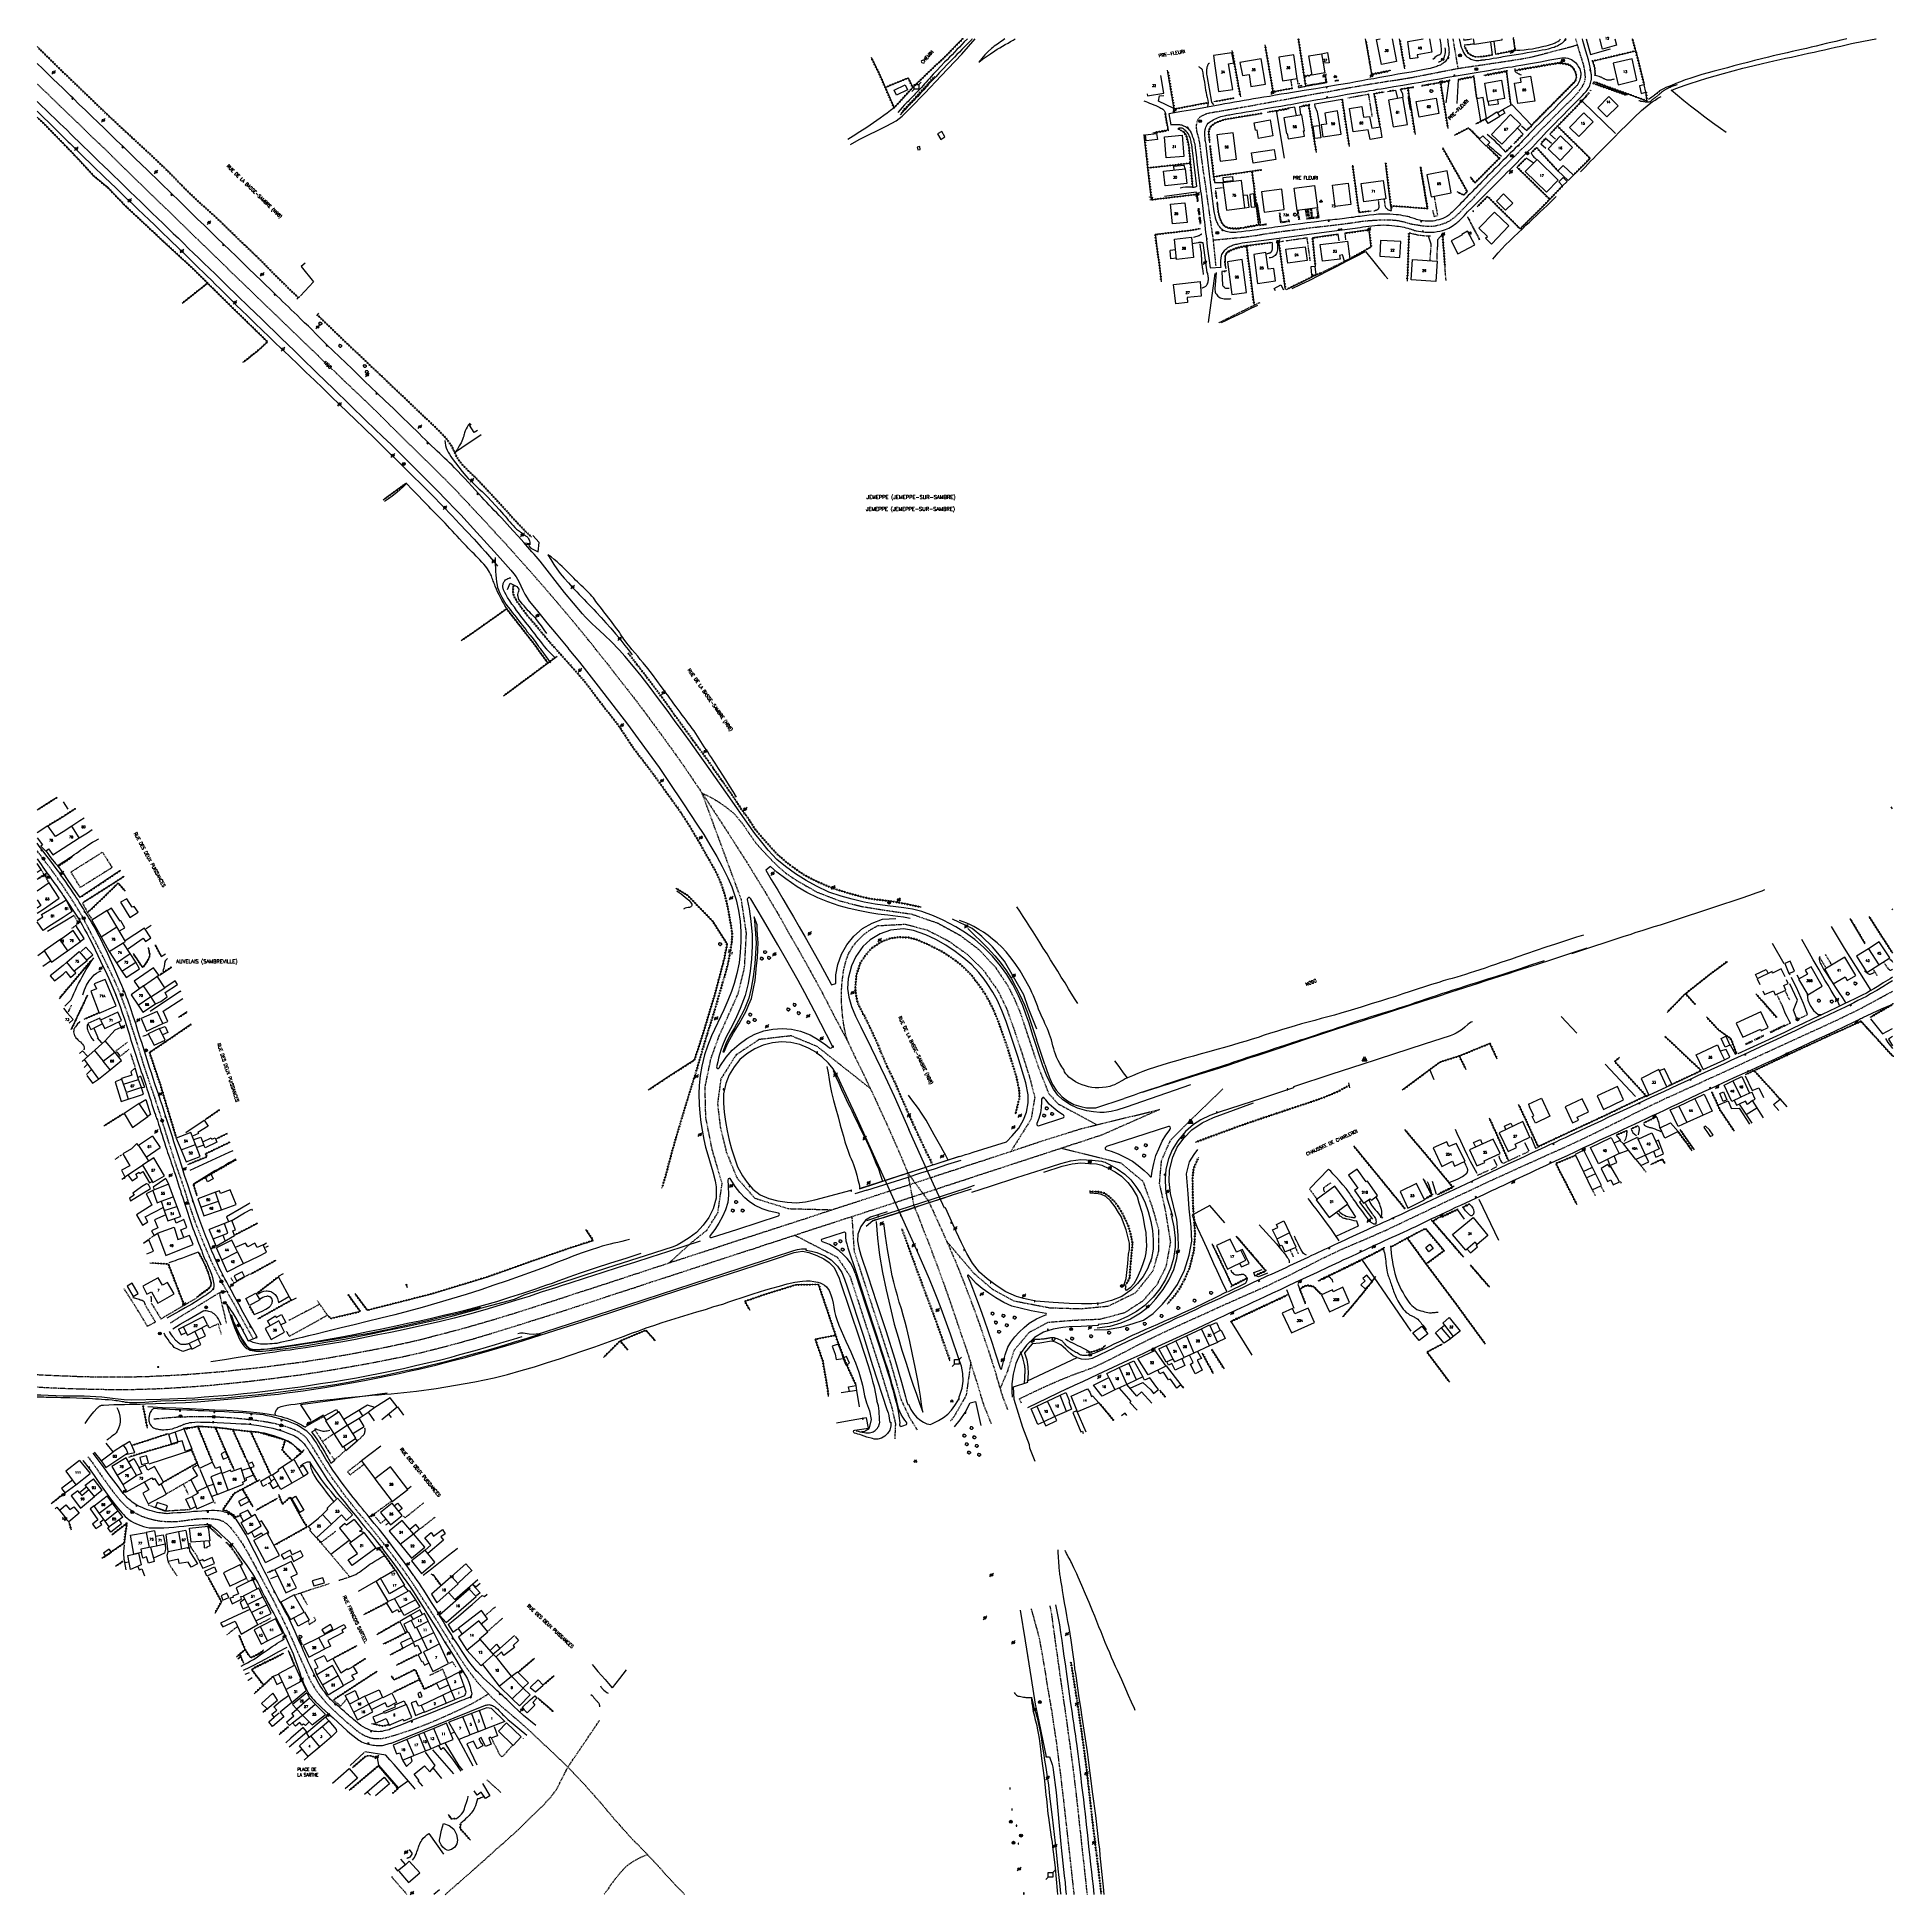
# Model space of a CAD drawing. Header units: millimetres. Extents: x 169000 to 170001, y 127000 to 128001.
import ezdxf
from ezdxf.enums import TextEntityAlignment as Align

# ---------------------------------------------------------------- set-up
doc = ezdxf.new("R2010")
doc.units = ezdxf.units.MM
doc.linetypes.add('DASHED', pattern=[0.75, 0.5, -0.25])
doc.linetypes.add('DOT', pattern=[0.25, 0.25, 0])
doc.layers.get('0').update_dxf_attribs({"linetype": 'CONTINUOUS'})
for name, color, linetype in [('W0001', 6, 'DASHED'), ('W0004', 5, 'CONTINUOUS'), ('W0006', 2, 'CONTINUOUS'), ('W0008', 7, 'CONTINUOUS'), ('W0010', 4, 'CONTINUOUS'), ('W0014', 7, 'CONTINUOUS'), ('W0015', 2, 'CONTINUOUS'), ('W0017', 7, 'CONTINUOUS'), ('W0051', 7, 'CONTINUOUS'), ('W0070', 7, 'DASHED'), ('W0071', 7, 'CONTINUOUS'), ('W0101', 7, 'CONTINUOUS'), ('W0104', 1, 'CONTINUOUS'), ('W0112', 1, 'DASHED'), ('W0120', 7, 'CONTINUOUS'), ('W0211', 2, 'CONTINUOUS'), ('W0214', 2, 'CONTINUOUS'), ('W0220', 5, 'DASHED'), ('W0300', 7, 'CONTINUOUS'), ('W0303', 7, 'CONTINUOUS'), ('W0310', 3, 'CONTINUOUS'), ('W0322', 7, 'CONTINUOUS'), ('W0323', 7, 'CONTINUOUS'), ('W0330', 7, 'CONTINUOUS'), ('W0333', 7, 'CONTINUOUS'), ('W0402', 7, 'CONTINUOUS'), ('W0420', 7, 'CONTINUOUS'), ('W0473', 7, 'CONTINUOUS'), ('W0515', 5, 'CONTINUOUS'), ('W0600', 7, 'CONTINUOUS'), ('W0850', 7, 'CONTINUOUS'), ('W0980', 7, 'CONTINUOUS'), ('W0983', 7, 'CONTINUOUS'), ('W0989', 7, 'CONTINUOUS'), ('W0990', 7, 'CONTINUOUS'), ('W0991', 7, 'CONTINUOUS'), ('W1102', 7, 'CONTINUOUS')]:
    doc.layers.add(name, color=color, linetype=linetype)
doc.styles.get("Standard").update_dxf_attribs({"font": 'romans.shx', "width": 0.85})

# ---------------------------------------------------------------- blocks, each defined once
blk = doc.blocks.new('T473')
for p, q in [((-0.166667, 0.166667), (0.166667, -0.166667)), ((-0.166667, -0.166667), (0.166667, 0.166667)), ((0.500001, 0.500001), (1.000002, 1.000002)), ((-1.000002, -1.000002), (-0.500001, -0.500001))]:
    blk.add_line(p, q)
blk.add_ellipse((0, 0), major_axis=(0.471405, 0.471405), ratio=1, start_param=5.4977871438, end_param=11.780972451)
blk = doc.blocks.new('avaloir')
for p, q in [((-3, 0), (-3, -6)), ((0, 0), (0, -6)), ((3, 0), (3, -6))]:
    blk.add_line(p, q)
blk.add_lwpolyline([(0, 0), (-6, 0), (-6, -6), (6, -6), (6, 0), (-6, 0)])
blk = doc.blocks.new('T684')
at = {"xscale": 0.1666666666666667, "yscale": 0.1666666666666667, "rotation": 270}
blk.add_blockref('avaloir', (0, 0), dxfattribs=at)
blk = doc.blocks.new('sev_inspect')
blk.add_lwpolyline([(-4, 4), (4, 4), (4, -4), (-4, -4), (-4, 4)])
for radius in [12, 10]:
    blk.add_circle((0, 0), radius)
blk = doc.blocks.new('T654')
at = {"xscale": 0.0625, "yscale": 0.0625}
blk.add_blockref('sev_inspect', (0, 0), dxfattribs=at)
blk = doc.blocks.new('T300')
for p, q in [((-0.8, 0.5), (-0.9, 0.3)), ((-0.9, 0.3), (-0.9, 0.2)), ((-0.9, 0.2), (-0.7, 0.1)), ((-0.7, 0.6), (-0.8, 0.5)), ((-0.8, -0.1), (-0.7, 0.1)), ((-0.6, 0.7), (-0.7, 0.6)), ((-0.7, 0.1), (-0.7, 0.1)), ((-0.5, 0.7), (-0.6, 0.7)), ((-0.3, 0.6), (-0.5, 0.7)), ((-0.3, 0.6), (-0.2, 0.7)), ((-0.2, 0.6), (-0.3, 0.6)), ((-0.2, 0.7), (-0.1, 0.8)), ((-0.1, 0.8), (0.1, 0.8)), ((0.1, 0.8), (0.2, 0.7)), ((0.2, 0.7), (0.3, 0.6)), ((0.3, 0.6), (0.4, 0.5)), ((0.5, 0.5), (0.3, 0.5)), ((0.4, 0.5), (0.4, 0.5)), ((0.6, 0.4), (0.5, 0.5)), ((0.6, 0.4), (0.7, 0.3)), ((0.7, 0.3), (0.7, 0.2)), ((0.7, 0.2), (0.7, 0.1)), ((0.7, 0.1), (0.7, -0.2)), ((-0.8, -0.2), (-0.8, -0.1)), ((-0.7, -0.3), (-0.8, -0.2)), ((-0.8, -0.2), (-0.8, -0.2)), ((-0.7, -0.4), (-0.7, -0.3)), ((-0.5, -0.5), (-0.7, -0.4)), ((-0.4, -0.5), (-0.5, -0.5)), ((-0.4, -0.5), (-0.3, -0.5)), ((-0.3, -0.5), (-0.3, -0.4)), ((-0.3, -0.6), (-0.3, -0.5)), ((-0.3, -0.5), (-0.3, -0.5)), ((-0.2, -0.7), (-0.3, -0.6)), ((-0.1, -0.8), (-0.2, -0.7)), ((0.1, -0.8), (-0.1, -0.8)), ((0.2, -0.7), (0.1, -0.8)), ((0.3, -0.5), (0.2, -0.5)), ((0.3, -0.6), (0.2, -0.7)), ((0.2, -0.7), (0.2, -0.7)), ((0.5, -0.4), (0.3, -0.5)), ((0.3, -0.5), (0.3, -0.6)), ((0.3, -0.5), (0.3, -0.5)), ((0.6, -0.3), (0.5, -0.4)), ((0.7, -0.2), (0.6, -0.3)), ((0.6, -0.3), (0.6, -0.3))]:
    blk.add_line(p, q)
blk = doc.blocks.new('pylone')
for p, q in [((3, 3), (6, 6)), ((-3, -3), (-6, -6))]:
    blk.add_line(p, q)
blk.add_lwpolyline([(-3, 3), (3, 3), (3, -3), (-3, -3), (-3, 3)])
blk = doc.blocks.new('T536')
at = {"xscale": 0.4166666666666667, "yscale": 0.4166666666666667}
blk.add_blockref('pylone', (0, 0), dxfattribs=at)
blk = doc.blocks.new('born_spec')
for p, q in [((-15, -9), (0, 19)), ((0, 19), (15, -9)), ((-15, -9), (15, -9))]:
    blk.add_line(p, q)
for radius in [9, 3, 2]:
    blk.add_circle((0, 0), radius)
blk = doc.blocks.new('T951')
at = {"color": 6, "xscale": 0.08333333333333333, "yscale": 0.08333333333333333}
blk.add_blockref('born_spec', (0, 0), dxfattribs=at)
blk = doc.blocks.new('T303')
for p, q in [((-0.8, 0), (-0.3, 0.2)), ((-0.3, -0.2), (-0.8, 0)), ((-0.3, 0.2), (0, 0.8)), ((0, 0.8), (0.3, 0.2)), ((0.3, 0.2), (0.8, 0)), ((0.8, 0), (0.3, -0.2)), ((-0.5, -0.6), (-0.3, -0.2)), ((0, -0.3), (-0.5, -0.6)), ((0.6, -0.6), (0, -0.3)), ((0.3, -0.2), (0.6, -0.6))]:
    blk.add_line(p, q)
blk = doc.blocks.new('t323o')
at = {"color": 0, "linetype": 'Continuous'}
for radius in [0.25, 0.15]:
    blk.add_circle((0, 0), radius, dxfattribs=at)
blk = doc.blocks.new('t310o')
at = {"color": 0, "linetype": 'Continuous'}
for centre, start, end in [((-0.5, 0.4), 216.8699, 323.1304), ((0.5, -0.4), 36.8699, 143.1303)]:
    blk.add_arc(centre, 0.625, start, end, dxfattribs=at)
blk = doc.blocks.new('t322o')
at = {"color": 0, "linetype": 'Continuous'}
for radius in [0.25, 0.15]:
    blk.add_circle((0, 0), radius, dxfattribs=at)
blk = doc.blocks.new('t220o')
at = {"color": 0, "linetype": 'Continuous'}
for p, q in [((-0.25, 0.25), (0.25, 0.25)), ((-0.25, -0.25), (0.25, -0.25))]:
    blk.add_line(p, q, dxfattribs=at)

msp = doc.modelspace()

# ---------------------------------------------------------------- linework, layer by layer
at = {"layer": 'W0001', "linetype": 'DASHED'}
for points in [[(169634, 127891.6), (169650.6, 127893.2), (169652.8, 127893.5), (169655, 127893.8), (169657.2, 127894.1), (169659.4, 127894.5), (169661.6, 127894.9), (169663.8, 127895.2), (169666, 127895.5), (169668.2, 127895.9), (169677.2, 127897), (169686.2, 127898.2), (169695.2, 127899.2), (169704.2, 127900.3), (169708.1, 127900.8), (169712, 127901.4), (169715.9, 127901.9), (169719.9, 127902.2), (169723, 127902.4), (169726.1, 127902.5), (169729.2, 127902.5), (169732.3, 127902.2), (169733.6, 127902.1), (169734.8, 127901.8), (169736.1, 127901.5), (169737.3, 127901.2), (169738.5, 127900.8), (169739.7, 127900.5), (169741, 127900.2), (169742.2, 127900), (169744.7, 127899.6), (169747.3, 127899.2), (169749.8, 127899), (169752.4, 127899.1), (169754.7, 127899.5), (169757, 127900.1), (169759.3, 127900.9), (169761.4, 127902), (169764, 127903.8), (169766.4, 127906.1), (169768.6, 127908.4), (169770.8, 127910.7), (169772.7, 127912.5), (169774.5, 127914.4), (169776.2, 127916.3), (169778, 127918.2), (169779.8, 127920.1), (169781.5, 127922), (169783.3, 127923.8), (169785.1, 127925.7), (169786.9, 127927.5), (169788.8, 127929.4), (169790.6, 127931.2), (169792.5, 127933), (169794.3, 127934.8), (169796.2, 127936.6), (169798, 127938.4), (169799.8, 127940.3), (169802.9, 127943.3), (169806, 127946.4), (169809.1, 127949.5), (169812.2, 127952.6), (169814.9, 127955.3), (169817.6, 127958.1), (169820.4, 127960.8), (169823.1, 127963.6), (169825, 127965.4), (169826.9, 127967.2), (169828.7, 127969.1), (169830.5, 127971.1), (169831.5, 127972.5), (169832.6, 127973.9), (169833.5, 127975.4), (169834.2, 127977.1), (169834.4, 127978.2), (169834.5, 127979.3), (169834.4, 127980.4), (169834.3, 127981.5), (169834.2, 127982.6), (169834, 127983.6), (169833.8, 127984.7), (169833.6, 127985.7), (169830.2, 127996.7)], [(169765.9, 127984.1), (169763.2, 128000)], [(169765.9, 127984.1), (169787.6, 127987.3), (169792.1, 127988), (169796.7, 127988.7), (169801.2, 127989.4), (169805.8, 127990.3), (169830.2, 127996.7)], [(169830.2, 127996.7), (169829.3, 128000)], [(169634, 127891.6), (169630.8, 127913.8), (169629.8, 127921.3), (169628.6, 127928.7), (169627.6, 127936.2), (169626.7, 127943.6), (169626.1, 127946.5), (169625.2, 127949.7), (169624.8, 127953), (169625.5, 127956.3), (169625.9, 127956.9), (169626.3, 127957.4), (169626.9, 127957.9), (169627.4, 127958.3), (169628, 127958.6), (169628.6, 127958.9), (169629.2, 127959.2), (169629.8, 127959.5), (169631.4, 127960), (169633, 127960.3), (169634.7, 127960.6), (169636.3, 127960.8), (169638.4, 127961.2), (169640.5, 127961.6), (169642.7, 127962), (169644.8, 127962.3), (169646.9, 127962.7), (169649, 127963.1), (169651.2, 127963.4), (169653.3, 127963.8), (169656.2, 127964.3), (169659.1, 127964.9), (169662, 127965.4), (169664.8, 127965.9), (169667.7, 127966.5), (169670.6, 127967), (169673.5, 127967.5), (169676.4, 127968.1), (169681.3, 127969), (169686.2, 127969.9), (169691.2, 127970.8), (169696.1, 127971.6), (169701.7, 127972.7), (169707.4, 127973.7), (169713, 127974.7), (169718.7, 127975.7), (169721.4, 127976.1), (169724.1, 127976.5), (169726.8, 127977), (169729.6, 127977.4), (169732.3, 127977.8), (169735, 127978.2), (169737.7, 127978.7), (169740.4, 127979.1), (169765.9, 127984.1)], [(169014, 127962.2), (169012.1, 127964.1), (169010.2, 127965.9), (169008.3, 127967.7), (169006.4, 127969.6), (169003.5, 127972.4), (169000.6, 127975.2), (169000, 127975.8)], [(169301.1, 127671), (169299.8, 127672.7), (169298.4, 127674.5), (169297, 127676.2), (169295.6, 127677.9), (169290.6, 127684), (169285.6, 127690), (169280.5, 127696), (169275.4, 127702), (169270.7, 127707.4), (169266, 127712.8), (169261.2, 127718.1), (169256.4, 127723.5), (169252.4, 127728), (169248.3, 127732.4), (169244.2, 127736.9), (169240.1, 127741.3), (169235.2, 127746.6), (169230.3, 127751.8), (169225.4, 127757), (169220.4, 127762.1), (169217.6, 127764.9), (169214.9, 127767.6), (169212.2, 127770.3), (169209.4, 127773), (169206.6, 127775.7), (169203.9, 127778.4), (169201.1, 127781.1), (169198.3, 127783.8), (169193.9, 127788.2), (169189.5, 127792.5), (169185.2, 127796.8), (169180.8, 127801.2), (169178.7, 127803.2), (169176.7, 127805.1), (169174.6, 127807.1), (169172.5, 127809.1), (169170.4, 127811), (169168.4, 127813), (169166.3, 127814.9), (169164.2, 127816.9), (169161.1, 127820), (169157.9, 127823), (169154.7, 127826), (169151.6, 127829.1), (169148.4, 127832.1), (169145.2, 127835.2), (169142.1, 127838.2), (169138.9, 127841.3), (169132.2, 127847.7), (169125.6, 127854.1), (169118.9, 127860.5), (169112.3, 127866.9), (169109.1, 127870), (169105.9, 127873.1), (169102.7, 127876.2), (169099.5, 127879.3), (169096.3, 127882.4), (169093.1, 127885.6), (169089.9, 127888.7), (169086.7, 127891.8), (169082.6, 127895.7), (169078.6, 127899.7), (169074.5, 127903.6), (169070.4, 127907.6), (169067.6, 127910.3), (169064.7, 127913.1), (169061.9, 127915.8), (169059.1, 127918.5), (169056.3, 127921.3), (169053.4, 127924), (169050.6, 127926.8), (169047.8, 127929.5), (169045.4, 127931.8), (169043.1, 127934.1), (169040.7, 127936.4), (169038.4, 127938.7), (169036.1, 127941), (169033.7, 127943.3), (169031.3, 127945.5), (169029, 127947.8), (169025.3, 127951.4), (169021.5, 127955), (169017.8, 127958.6), (169014, 127962.2)], [(169635.4, 127877.7), (169634, 127891.6)], [(169301.1, 127671), (169304.3, 127667), (169307.5, 127663), (169310.6, 127659), (169313.7, 127655), (169318.2, 127649.3), (169322.6, 127643.6), (169327, 127637.8), (169331.3, 127632), (169335.7, 127626), (169340, 127620.1), (169344.3, 127614.1), (169348.6, 127608), (169358.4, 127593.5)], [(169340.7, 127340.4), (169352.9, 127351.5), (169360.9, 127357.9), (169366.9, 127367.4), (169369.2, 127383.1), (169363.9, 127401.1), (169360.4, 127418.6), (169360, 127435), (169363.2, 127450.6), (169367.5, 127462.4), (169377.9, 127485.6), (169381.3, 127499.8), (169382.3, 127518), (169379.6, 127536), (169358.4, 127593.5)], [(169358.4, 127593.5), (169362.9, 127591.4), (169367.1, 127588.9), (169371.1, 127586.1), (169374.9, 127583), (169377, 127580.9), (169378.9, 127578.6), (169380.7, 127576.3), (169382.4, 127573.8), (169384, 127571.4), (169385.7, 127569), (169387.4, 127566.6), (169389.3, 127564.4), (169392.8, 127560.6), (169396.3, 127556.9), (169400, 127553.4), (169403.9, 127550.1), (169409.3, 127546.5), (169420.3, 127540.2), (169432.7, 127535.4), (169444.6, 127532.4), (169458.4, 127530.2), (169471.1, 127528.4), (169485.6, 127523.4), (169497.3, 127517), (169507.4, 127509.4), (169516.3, 127499.9), (169523, 127490), (169526.6, 127482.9), (169530, 127474.8), (169534.2, 127462.1), (169539.5, 127446.2), (169545.2, 127431.6), (169550.4, 127426), (169571.2, 127414.8)], [(169358.4, 127593.5), (169371.7, 127573.2), (169383.3, 127555), (169386.4, 127549.9), (169389.5, 127544.9), (169392.6, 127539.8), (169395.6, 127534.7), (169398.7, 127529.5), (169401.7, 127524.3), (169404.6, 127519), (169407.6, 127513.8), (169410.7, 127508.5), (169413.7, 127503.1), (169416.7, 127497.7), (169419.7, 127492.3), (169422.5, 127487.2), (169425.2, 127482), (169427.9, 127476.7), (169430.6, 127471.5), (169436.7, 127460.1)], [(169014, 127543.3), (169013.7, 127543.7), (169013.4, 127544.2), (169013.1, 127544.6), (169012.8, 127545), (169010.9, 127547.7), (169009, 127550.4), (169007.1, 127553), (169005.1, 127555.6), (169003.1, 127558.2), (169001.2, 127560.8), (169000, 127562.4)], [(169102.3, 127325.1), (169100.2, 127328.8), (169098.3, 127332.5), (169096.4, 127336.2), (169094.5, 127340), (169093.1, 127343.1), (169091.8, 127346.2), (169090.4, 127349.4), (169089.1, 127352.6), (169088.1, 127355.1), (169087.1, 127357.6), (169086.1, 127360.1), (169085.1, 127362.7), (169084.3, 127365.1), (169083.5, 127367.4), (169082.7, 127369.8), (169081.9, 127372.2), (169081.1, 127374.6), (169080.4, 127377.1), (169079.6, 127379.5), (169078.8, 127381.8), (169078.1, 127384), (169077.4, 127386.1), (169076.6, 127388.2), (169075.9, 127390.4), (169075.1, 127392.5), (169074.4, 127394.6), (169073.7, 127396.8), (169073, 127398.9), (169072, 127402.1), (169071, 127405.3), (169070, 127408.5), (169069, 127411.7), (169068, 127414.9), (169067.1, 127418.1), (169066.1, 127421.3), (169065, 127424.4), (169064.2, 127427), (169063.4, 127429.5), (169062.5, 127432), (169061.7, 127434.5), (169060.8, 127437), (169060, 127439.6), (169059.1, 127442.1), (169058.3, 127444.6), (169057.4, 127447.3), (169056.6, 127450), (169055.7, 127452.8), (169054.9, 127455.5), (169054, 127458.2), (169053.2, 127461), (169052.3, 127463.7), (169051.4, 127466.4), (169050.5, 127469.2), (169049.6, 127472.1), (169048.7, 127474.9), (169047.7, 127477.7), (169046.3, 127481.3), (169045, 127484.8), (169043.6, 127488.2), (169042.1, 127491.7), (169040.7, 127494.8), (169039.2, 127497.9), (169037.7, 127500.9), (169036.2, 127504), (169033.3, 127509.7), (169030.4, 127515.4), (169027.5, 127521), (169024.6, 127526.7), (169022, 127530.9), (169019.4, 127535.1), (169016.7, 127539.2), (169014, 127543.3)], [(169436.7, 127460.1), (169435.6, 127464.3), (169434.8, 127468.5), (169434.2, 127472.8), (169433.8, 127477.1), (169433.5, 127481.4), (169433.5, 127485.8), (169433.7, 127490.1), (169434.2, 127494.4), (169434.8, 127498.6), (169435.8, 127502.7), (169437.2, 127506.7), (169439.3, 127510.4), (169442.1, 127514), (169445.4, 127517.2), (169449.1, 127519.9), (169453.2, 127522.1), (169467.9, 127522.9), (169479.8, 127519.7), (169491.1, 127513.9), (169501.3, 127506.7), (169510.1, 127498), (169517.8, 127487.1), (169522.5, 127477.4), (169526.7, 127465.6), (169530.9, 127453), (169534.6, 127441.3), (169537.7, 127429.7), (169535.7, 127417.8), (169524.8, 127400.4)], [(169529.4, 127267.1), (169535.4, 127270), (169541.3, 127272.8), (169547.3, 127275.5), (169553.4, 127278.1), (169555.5, 127278.9), (169557.7, 127279.8), (169559.9, 127280.6), (169562.1, 127281.4), (169564.3, 127282.2), (169566.4, 127283), (169568.6, 127283.8), (169570.7, 127284.7), (169574.5, 127286.5), (169578.2, 127288.3), (169581.9, 127290.2), (169585.6, 127292.1), (169589.3, 127294), (169593, 127296), (169596.7, 127297.8), (169600.4, 127299.7), (169609.9, 127304.2), (169619.5, 127308.6), (169629.1, 127312.9), (169638.7, 127317.3), (169642.3, 127318.9), (169645.9, 127320.5), (169649.4, 127322.1), (169653, 127323.6), (169656.6, 127325.2), (169660.2, 127326.8), (169663.8, 127328.4), (169667.3, 127330.1), (169671.5, 127332.1), (169675.7, 127334.1), (169679.8, 127336.2), (169683.9, 127338.3), (169688.1, 127340.4), (169692.2, 127342.5), (169696.4, 127344.5), (169700.6, 127346.5), (169703.8, 127348), (169707.1, 127349.4), (169710.4, 127350.8), (169713.7, 127352.2), (169717, 127353.6), (169720.2, 127355), (169723.5, 127356.5), (169726.8, 127357.9), (169730.4, 127359.6), (169734, 127361.3), (169737.6, 127363), (169741.1, 127364.7), (169744.7, 127366.4), (169748.3, 127368.1), (169751.8, 127369.8), (169755.4, 127371.5), (169765.1, 127376.1), (169774.8, 127380.6), (169784.5, 127385.2), (169794.3, 127389.6), (169799, 127391.8), (169803.7, 127393.9), (169808.5, 127396), (169813.2, 127398.2), (169818, 127400.3), (169822.7, 127402.4), (169827.5, 127404.6), (169832.2, 127406.8), (169836.9, 127409), (169841.7, 127411.4), (169846.4, 127413.7), (169851.2, 127416.1), (169855.9, 127418.4), (169860.6, 127420.8), (169865.4, 127423.1), (169870.1, 127425.4), (169874.4, 127427.4), (169878.6, 127429.4), (169882.9, 127431.3), (169887.1, 127433.3), (169891.4, 127435.2), (169895.7, 127437.1), (169899.9, 127439.1), (169904.2, 127441), (169913.6, 127445.3), (169923.1, 127449.7), (169932.5, 127454), (169941.9, 127458.3), (169951.3, 127462.6), (169960.7, 127466.9), (169970, 127471.2), (169979.3, 127475.7), (169983.8, 127477.9), (169988.2, 127480.3), (169992.6, 127482.7), (169997, 127485.1), (170000, 127486.7)], [(169449, 127434.4), (169420.4, 127457), (169406.4, 127462.7), (169389.1, 127460.7), (169376.7, 127452.4), (169368.5, 127439.5), (169366.7, 127426.2), (169368.2, 127413.6), (169371.4, 127400.2), (169377.1, 127386.3), (169386.8, 127375.2), (169404.9, 127369.6), (169428.4, 127369)], [(169436.7, 127460.1), (169440.8, 127451.4), (169442.9, 127447.1), (169445, 127442.9), (169447, 127438.6), (169449, 127434.4)], [(169449, 127434.4), (169450.5, 127431.3), (169451.9, 127428.3), (169453.3, 127425.2), (169454.7, 127422.1), (169458.5, 127413.9), (169462.2, 127405.5), (169465.8, 127397.2), (169469.3, 127388.8)], [(169639, 127434.1), (169621.1, 127416.8), (169610.6, 127406.1), (169605.8, 127395.2), (169604.8, 127383.2), (169608.1, 127368.3), (169610.8, 127351.5), (169608.4, 127338.3), (169603.4, 127328.4), (169595.8, 127319.7), (169586, 127313.4), (169572.9, 127309.9), (169558.6, 127309.3), (169544.8, 127308.2), (169534.7, 127302.9), (169526.5, 127293.2), (169523, 127282), (169519, 127272.6)], [(169605, 127423), (169573.5, 127409.1), (169568.1, 127407.4), (169562.8, 127405.6), (169557.4, 127403.9), (169552.1, 127402.1)], [(169571.2, 127414.8), (169605, 127423)], [(169524.8, 127400.4), (169524.8, 127400.4), (169524.9, 127400.5), (169525, 127400.5), (169525, 127400.5), (169525.1, 127400.5), (169525.2, 127400.5), (169525.2, 127400.6), (169525.3, 127400.6), (169540.4, 127405.7), (169562.8, 127412.7), (169571.2, 127414.8)], [(169552.1, 127402.1), (169543.4, 127399.3), (169534.6, 127396.4), (169525.9, 127393.6), (169517.2, 127390.7), (169511.6, 127388.9), (169506, 127387.1), (169500.5, 127385.2), (169494.9, 127383.4), (169489.3, 127381.6), (169483.7, 127379.7), (169478.1, 127377.9), (169472.5, 127376.1), (169467.1, 127374.3), (169461.6, 127372.5), (169456.2, 127370.8), (169450.8, 127369), (169447.9, 127368.1), (169445.1, 127367.1), (169442.2, 127366.2), (169439.3, 127365.3)], [(169552.1, 127402.1), (169584, 127394.3), (169596, 127384.3), (169601.2, 127369.8), (169604.4, 127358.2), (169604.4, 127346.6), (169601.3, 127335.9), (169592, 127324.2), (169577.1, 127316.9), (169562.6, 127315.5), (169545.8, 127316), (169526.6, 127319.7), (169515.2, 127325.9), (169505, 127334.6), (169490.2, 127352)], [(169428.4, 127369), (169449.1, 127375.7), (169453.8, 127377.3), (169458.6, 127378.8), (169463.4, 127380.4), (169468.2, 127381.9), (169473, 127383.5), (169477.7, 127385), (169482.5, 127386.6), (169487.3, 127388.2), (169492, 127389.7), (169496.7, 127391.2), (169501.3, 127392.8), (169506, 127394.3), (169510.7, 127395.8), (169515.4, 127397.4), (169520.1, 127398.9), (169524.8, 127400.4)], [(169503.2, 127286.7), (169501.5, 127292.1), (169499.7, 127297.4), (169497.9, 127302.6), (169496.1, 127307.9), (169493.9, 127314.4), (169491.7, 127320.9), (169489.4, 127327.3), (169487.1, 127333.7), (169485.6, 127337.9), (169484, 127342.1), (169482.4, 127346.3), (169480.8, 127350.5), (169478.8, 127355.6), (169476.8, 127360.8), (169474.8, 127365.9), (169472.7, 127371), (169469.3, 127388.8)], [(169469.3, 127388.8), (169480.3, 127373.8), (169482.9, 127368.3), (169485.3, 127362.9), (169487.8, 127357.5), (169490.2, 127352)], [(169340.7, 127340.4), (169349.6, 127343.3), (169358.5, 127346.2), (169367.5, 127349.1), (169376.4, 127352.1), (169380.8, 127353.5), (169385.3, 127354.9), (169389.7, 127356.4), (169394.1, 127357.8), (169398.5, 127359.2), (169403, 127360.7), (169407.4, 127362.1), (169411.8, 127363.5), (169428.4, 127369)], [(169439.3, 127365.3), (169437.3, 127364.6), (169435.2, 127364), (169433.2, 127363.3), (169431.1, 127362.6), (169413.5, 127356.9), (169412.2, 127356.5), (169411, 127356.1), (169409.7, 127355.6), (169408.5, 127355.2)], [(169474.5, 127250.2), (169470.4, 127256.8), (169465.8, 127266.5), (169459.8, 127287.5), (169454.7, 127303.2), (169449.8, 127318.1), (169444.5, 127334.3), (169440.5, 127346.5), (169439.3, 127365.3)], [(169408.5, 127355.2), (169405.3, 127354.2), (169402, 127353.1), (169398.8, 127352.1), (169395.6, 127351), (169392.3, 127350), (169389.1, 127348.9), (169385.9, 127347.8), (169382.6, 127346.8), (169376.8, 127344.9), (169371, 127343), (169365.2, 127341.1), (169359.4, 127339.2), (169353.6, 127337.3), (169347.8, 127335.4), (169342, 127333.5), (169336.2, 127331.6), (169331.5, 127330.1), (169326.9, 127328.6), (169322.3, 127327), (169317.6, 127325.5), (169313, 127324), (169308.3, 127322.5), (169303.7, 127320.9), (169299, 127319.4), (169289.5, 127316.3), (169280, 127313.2), (169270.4, 127310.2), (169260.9, 127307.2), (169252.5, 127304.6), (169244.1, 127302), (169235.7, 127299.5), (169227.2, 127297.1), (169221.2, 127295.5), (169215.2, 127293.9), (169209.1, 127292.4), (169203.1, 127291), (169197, 127289.6), (169190.8, 127288.4), (169184.7, 127287.2), (169178.6, 127286)], [(169408.5, 127355.2), (169431.2, 127343.5), (169438.1, 127333.2), (169448.4, 127301.5), (169453.5, 127285.7), (169460.8, 127261.8), (169462.6, 127253.6), (169462.2, 127245.6)], [(169490.2, 127352), (169491.9, 127348.3), (169493.5, 127344.5), (169495.1, 127340.8), (169496.6, 127337.1), (169498.1, 127333.3), (169499.6, 127329.6), (169501, 127325.8), (169502.5, 127322.1), (169503.4, 127319.5), (169504.4, 127317), (169505.4, 127314.4), (169506.3, 127311.8), (169507.7, 127307.8), (169509.1, 127303.8), (169510.4, 127299.8), (169511.8, 127295.7), (169512.8, 127292.9), (169513.7, 127290), (169514.6, 127287.1), (169515.6, 127284.2), (169516.5, 127281.3), (169517.3, 127278.4), (169518.2, 127275.5), (169519, 127272.6)], [(169162, 127290.1), (169168.1, 127291.1), (169174.2, 127292.3), (169180.2, 127293.4), (169186.3, 127294.6), (169192.4, 127295.9), (169198.5, 127297.2), (169204.6, 127298.6), (169210.6, 127300.1), (169219.6, 127302.4), (169228.5, 127304.8), (169237.4, 127307.3), (169246.3, 127309.9), (169252.8, 127311.9), (169259.4, 127313.9), (169265.9, 127316), (169272.4, 127318.1), (169281.2, 127320.9), (169289.9, 127323.8), (169298.7, 127326.6), (169307.5, 127329.5), (169311.6, 127330.8), (169315.8, 127332.2), (169319.9, 127333.6), (169324.1, 127334.9), (169328.2, 127336.3), (169332.4, 127337.7), (169336.5, 127339), (169340.7, 127340.4)], [(169098.3, 127324.3), (169077.1, 127311.3), (169077.1, 127311.3), (169071.5, 127307.7)], [(169098.3, 127324.3), (169102.3, 127325.1)], [(169102.1, 127307.8), (169098.3, 127324.3)], [(169102.3, 127325.1), (169103.8, 127322.2), (169105.4, 127319.4), (169107, 127316.5), (169108.5, 127313.6), (169110.5, 127310.1), (169112.5, 127306.5), (169114.4, 127303), (169116.4, 127299.5)], [(169178.6, 127286), (169169.5, 127284.4), (169160.3, 127282.8), (169151.2, 127281.3), (169142, 127279.9), (169132.8, 127278.7), (169123.5, 127277.5), (169114.3, 127276.4), (169105, 127275.4), (169099.6, 127274.9), (169094.3, 127274.3), (169088.9, 127273.9), (169083.5, 127273.5), (169077.3, 127273.1), (169071, 127272.7), (169064.7, 127272.4), (169058.5, 127272.2), (169051.9, 127272), (169045.3, 127272), (169038.7, 127272), (169032.1, 127272.1), (169027.6, 127272.2), (169023, 127272.3), (169018.5, 127272.5), (169014, 127272.6)], [(169014, 127279.5), (169017.9, 127279.4), (169021.9, 127279.2), (169025.8, 127279.1), (169029.7, 127279), (169034.8, 127278.9), (169039.9, 127278.9), (169045, 127278.9), (169050, 127278.9), (169055.2, 127279.1), (169060.4, 127279.2), (169065.6, 127279.5), (169070.8, 127279.7), (169075.9, 127280), (169080.9, 127280.3), (169085.9, 127280.7), (169090.9, 127281.1), (169095.8, 127281.5), (169100.7, 127281.9), (169105.6, 127282.5), (169110.4, 127283)], [(169110.4, 127283), (169117.2, 127283.7), (169124, 127284.5), (169130.8, 127285.4), (169137.6, 127286.3), (169143.7, 127287.1), (169149.8, 127288.1), (169155.9, 127289), (169162, 127290.1)], [(169503.2, 127286.7), (169500.7, 127268.9), (169494.1, 127257.4), (169492.1, 127255)], [(169514.3, 127253.7), (169510.4, 127263.4), (169508.6, 127269.2), (169506.9, 127275.1), (169505, 127280.9), (169503.2, 127286.7)], [(169000, 127280.2), (169001.1, 127280.1), (169005.4, 127279.9), (169009.7, 127279.7), (169014, 127279.5)], [(169014, 127272.6), (169009.5, 127272.8), (169005.1, 127273), (169000.6, 127273.3), (169000, 127273.3)], [(169519, 127272.6), (169520.5, 127267.8), (169523, 127261.3)], [(169530.5, 127264.8), (169529.4, 127267.1)], [(169200.1, 127171), (169198.7, 127173), (169197.3, 127175), (169195.9, 127177), (169194.4, 127179), (169191.5, 127182.9), (169188.6, 127186.7), (169185.6, 127190.6), (169182.6, 127194.4), (169180.8, 127196.6), (169179, 127198.8), (169177.2, 127201), (169175.4, 127203.2), (169173.5, 127205.3), (169171.7, 127207.5), (169169.9, 127209.8), (169168.2, 127212), (169165.1, 127216), (169162.2, 127220.1), (169159.2, 127224.1), (169156.4, 127228.3), (169155.2, 127230.1), (169154.1, 127231.9), (169153, 127233.7), (169151.9, 127235.5), (169150.8, 127237.3), (169149.7, 127239.1), (169148.6, 127240.9), (169147.4, 127242.7), (169146.5, 127244), (169145.6, 127245.3), (169144.6, 127246.5), (169143.4, 127247.6), (169141.2, 127249.1), (169138.8, 127250.3), (169136.4, 127251.3), (169133.9, 127252.1), (169128.7, 127253.6), (169123.4, 127254.6), (169118, 127255.4), (169112.6, 127256), (169105.9, 127256.7), (169099.2, 127257.1), (169092.5, 127257.4), (169085.8, 127257.4), (169080.1, 127257.3), (169074.3, 127257.1), (169068.6, 127256.6), (169062.8, 127256.1)], [(169027.4, 127235.9), (169031.1, 127230.9), (169034.5, 127225.9), (169038, 127221), (169041.6, 127216.2), (169043.2, 127214.3), (169044.8, 127212.3), (169046.5, 127210.5), (169048.3, 127208.8), (169050.2, 127207.3), (169052.1, 127206), (169054.2, 127204.9), (169056.3, 127203.9), (169059.5, 127202.8), (169062.7, 127201.9), (169066, 127201.3), (169069.3, 127201), (169072.2, 127200.9), (169075, 127201), (169077.8, 127201.3), (169080.7, 127201.7), (169083.5, 127202.1), (169086.3, 127202.4), (169089.1, 127202.6), (169091.9, 127202.6), (169094, 127202.5), (169096.1, 127202.3), (169098.2, 127201.9), (169100.2, 127201.1), (169102.4, 127199.6), (169104.3, 127197.7), (169105.9, 127195.6), (169107.5, 127193.6), (169110.7, 127188.9), (169113.6, 127184), (169116.3, 127179), (169119, 127174), (169119.4, 127173.3), (169119.8, 127172.5), (169120.2, 127171.8), (169120.6, 127171)], [(169120.6, 127171), (169123.9, 127164.9), (169127.2, 127158.7), (169130.3, 127152.4), (169133.4, 127146.2), (169134.8, 127143.2), (169136.1, 127140.3), (169137.5, 127137.3), (169138.8, 127134.3), (169140.1, 127131.3), (169141.4, 127128.3), (169142.7, 127125.4), (169144.1, 127122.4), (169145.2, 127119.8), (169146.3, 127117.2), (169147.6, 127114.6), (169149, 127112.2), (169150.5, 127109.8), (169152.2, 127107.6), (169154, 127105.4), (169155.8, 127103.3), (169158.4, 127100.6), (169161.1, 127098), (169163.8, 127095.6), (169166.6, 127093.1), (169169, 127091.1), (169171.4, 127089), (169173.9, 127087.1), (169176.7, 127085.5), (169178.3, 127084.9), (169179.9, 127084.4), (169181.6, 127084.1), (169183.3, 127084), (169185.9, 127084.1), (169188.4, 127084.6), (169190.8, 127085.3), (169193.3, 127086), (169202.7, 127089.1), (169212, 127092.6), (169221.1, 127096.6), (169230.1, 127100.7), (169233.4, 127102.4), (169236.7, 127104.2), (169240, 127106.1), (169243.2, 127108.1)], [(169243.2, 127108.1), (169240.6, 127110.8), (169238.1, 127113.5), (169235.8, 127116.4), (169233.5, 127119.3), (169230.6, 127123.3), (169227.9, 127127.5), (169225.2, 127131.8), (169222.6, 127136), (169221.4, 127137.9), (169220.2, 127139.8), (169219, 127141.7), (169217.8, 127143.6), (169216.7, 127145.5), (169215.5, 127147.4), (169214.3, 127149.3), (169213.1, 127151.2), (169210.1, 127155.9), (169207, 127160.6), (169204, 127165.3), (169200.8, 127170), (169200.7, 127170.2), (169200.5, 127170.5), (169200.3, 127170.7), (169200.1, 127171)], [(169550.9, 127070.5), (169550.2, 127076.5), (169549.4, 127082.5), (169548.5, 127088.4), (169547.6, 127094.4), (169547.3, 127096.5), (169547, 127098.6), (169546.6, 127100.7), (169546.3, 127102.7), (169545.9, 127104.8), (169545.6, 127106.9), (169545.2, 127109), (169544.8, 127111.1), (169544.4, 127113.7), (169544, 127116.3), (169543.6, 127118.9), (169543.2, 127121.5), (169542.7, 127124.1), (169542.3, 127126.7), (169541.9, 127129.2), (169541.4, 127131.8), (169540.3, 127137.9), (169535.9, 127154)], [(169545.8, 127155.5), (169546.7, 127151.1), (169547.5, 127144.9), (169548.4, 127138.7), (169548.8, 127135.4), (169549.3, 127132.1), (169549.8, 127128.9), (169550.2, 127125.6), (169550.7, 127122.3), (169551.1, 127119), (169551.6, 127115.7), (169552.1, 127112.4), (169552.5, 127109.3), (169553, 127106.2), (169553.4, 127103.1), (169553.9, 127100), (169554.3, 127096.9), (169554.8, 127093.8), (169555.2, 127090.7), (169555.6, 127087.6), (169556.7, 127079.9), (169557.7, 127072.3), (169558.7, 127064.6), (169559.6, 127057), (169560.1, 127053), (169560.5, 127049), (169561, 127045), (169561.4, 127041), (169561.8, 127037.1), (169562.3, 127033.1), (169562.7, 127029.1), (169563.1, 127025.1), (169563.6, 127020.9), (169564.1, 127016.8), (169564.5, 127012.6), (169565, 127008.4), (169565.4, 127004.3), (169565.9, 127000.1), (169565.9, 127000)], [(169243.2, 127108.1), (169245.8, 127105.5), (169248.5, 127103), (169251.2, 127100.6), (169254, 127098.2), (169256.8, 127095.8), (169259.6, 127093.4), (169262.3, 127091), (169265, 127088.6), (169286.1, 127068.7)], [(169286.1, 127068.7), (169300.3, 127089.6), (169303.1, 127093.8)], [(169220, 127000), (169222.3, 127002), (169225.7, 127005), (169231.1, 127009.7), (169236.4, 127014.4), (169241.7, 127019.1), (169246.9, 127023.9), (169251.1, 127027.5), (169255.2, 127031.2), (169259.3, 127034.9), (169263.3, 127038.8), (169267.6, 127043), (169272, 127047.3), (169276.2, 127051.7), (169279.9, 127056.5), (169286.1, 127068.7)], [(169286.1, 127068.7), (169295.7, 127058.4), (169297.5, 127056.4), (169299.3, 127054.4), (169301, 127052.4), (169302.8, 127050.4), (169304, 127049), (169305.1, 127047.7), (169306.3, 127046.3), (169307.4, 127044.9), (169308.6, 127043.6), (169309.8, 127042.2), (169310.9, 127040.8), (169312.1, 127039.5), (169314, 127037.3), (169315.9, 127035.2), (169317.8, 127033.1), (169319.7, 127031), (169320.9, 127029.7), (169322, 127028.6), (169323.2, 127027.4), (169324.4, 127026.2), (169325.6, 127025), (169326.7, 127023.8), (169327.9, 127022.6), (169329, 127021.4)], [(169559, 127000), (169558.6, 127003.3), (169558, 127008.9), (169557.4, 127014.4), (169556.8, 127020), (169556.1, 127026.2), (169555.4, 127032.3), (169554.7, 127038.5), (169554, 127044.7), (169553.3, 127051.1), (169552.5, 127057.6), (169551.8, 127064.1), (169550.9, 127070.5)], [(169329, 127021.4), (169326.3, 127020.4), (169323.6, 127019.1), (169321.1, 127017.6), (169318.6, 127016), (169317.3, 127014.9), (169316.1, 127013.7), (169314.9, 127012.4), (169313.8, 127011.1), (169311.5, 127008.3), (169309.3, 127005.4), (169307.3, 127002.4), (169305.5, 127000)], [(169329, 127021.4), (169330.6, 127019.7), (169332.2, 127018), (169333.8, 127016.3), (169335.4, 127014.5), (169337, 127012.8), (169338.5, 127011), (169340.1, 127009.3), (169341.7, 127007.6), (169344.1, 127005.1), (169346.4, 127002.6), (169348.7, 127000.2), (169348.9, 127000)]]:
    msp.add_lwpolyline(points, dxfattribs=at)
at = {"layer": 'W0004'}
msp.add_lwpolyline([(169262.6, 127728.4), (169265.6, 127728), (169265.5, 127727.4), (169263.1, 127727.5)], dxfattribs=at)
at = {"layer": 'W0006'}
for points in [[(169560.6, 127289.3), (169558.4, 127290.3), (169557.1, 127291.3), (169555.5, 127292.8), (169554.5, 127293.9), (169553, 127295.2), (169551.7, 127296.2), (169550.3, 127297), (169548.9, 127297.6), (169546.7, 127298.1), (169540.5, 127297.1), (169536.3, 127296.8), (169532.1, 127291.8), (169533.4, 127288.1), (169534, 127284.4), (169534.1, 127280.8), (169533.7, 127276.7)], [(169183.2, 127073.7), (169183.9, 127069.7), (169194.5, 127057.4), (169199.6, 127061)]]:
    msp.add_lwpolyline(points, dxfattribs=at)
at = {"layer": 'W0008'}
for points in [[(169760.2, 128000), (169760.4, 127998.7), (169760.6, 127996.7), (169760.7, 127995.9), (169760.8, 127995.1), (169760.9, 127994.3), (169760.9, 127993.5), (169761, 127992.9), (169760.9, 127992.3), (169760.9, 127991.8), (169760.8, 127991.2), (169760.7, 127990.8), (169760.6, 127990.4), (169760.4, 127990), (169760.2, 127989.6), (169760, 127989.1), (169759.7, 127988.6), (169759.3, 127988.1), (169758.9, 127987.6), (169758.4, 127987.2), (169757.9, 127986.9), (169757.4, 127986.6), (169756.9, 127986.3), (169756.3, 127985.9), (169755.7, 127985.6), (169755, 127985.4), (169754.4, 127985.1), (169753.8, 127984.9), (169753.2, 127984.7), (169752.6, 127984.6), (169751.9, 127984.4), (169750.9, 127984.1), (169749.8, 127983.9), (169748.7, 127983.6), (169747.7, 127983.4)], [(169766.4, 128000), (169766.6, 127999.2), (169766.9, 127998), (169767.2, 127996.8), (169767.6, 127995.6), (169768, 127994.5), (169768.4, 127993.5), (169768.8, 127992.6), (169769.4, 127991.7), (169770, 127990.9), (169770.6, 127990.3), (169771.3, 127989.9), (169772, 127989.5), (169772.7, 127989.1), (169773.3, 127988.9), (169774, 127988.7), (169774.7, 127988.5), (169775.4, 127988.4), (169776, 127988.4), (169776.5, 127988.4), (169777.1, 127988.4), (169777.7, 127988.5), (169777.9, 127988.5), (169778.1, 127988.5), (169778.4, 127988.5), (169778.6, 127988.6), (169778.9, 127988.6), (169779.1, 127988.6), (169779.4, 127988.6), (169779.6, 127988.7), (169779.9, 127988.7), (169780.1, 127988.7), (169780.4, 127988.7), (169780.6, 127988.8)], [(169780.6, 127988.8), (169782.7, 127989.1), (169784.7, 127989.5), (169786.8, 127989.8), (169788.9, 127990.2), (169790.1, 127990.4), (169791.3, 127990.6), (169792.4, 127990.8), (169793.6, 127991), (169794.8, 127991.2), (169796, 127991.4), (169797.2, 127991.5), (169798.4, 127991.7), (169800.7, 127992.1), (169803.1, 127992.6), (169805.4, 127993), (169807.8, 127993.4), (169809.5, 127993.7), (169811.2, 127994), (169812.9, 127994.3), (169814.6, 127994.7), (169815.6, 127995), (169816.6, 127995.3), (169817.6, 127995.6), (169818.6, 127996), (169819.4, 127996.3), (169820.1, 127996.7), (169820.8, 127997.1), (169821.5, 127997.5), (169822.1, 127997.9), (169822.7, 127998.4), (169823.2, 127999), (169823.6, 127999.5), (169823.8, 127999.8), (169823.9, 128000)], [(169014, 127973.2), (169008.5, 127978.5), (169003, 127983.8), (169000, 127986.7)], [(169747.7, 127983.4), (169744.1, 127982.8), (169740.5, 127982.1), (169737, 127981.5), (169733.4, 127980.9), (169730.2, 127980.3), (169727, 127979.7), (169723.7, 127979.1), (169720.5, 127978.5), (169717.2, 127978), (169714, 127977.4), (169710.8, 127976.8), (169707.5, 127976.2), (169701.4, 127975.2), (169695.2, 127974.2), (169689.1, 127973.1), (169682.9, 127972.1), (169679.8, 127971.6), (169676.7, 127971.1), (169673.6, 127970.6), (169670.5, 127970.1), (169667.4, 127969.6), (169664.3, 127969), (169661.2, 127968.5), (169658.1, 127968), (169655.6, 127967.6), (169653, 127967.1), (169650.5, 127966.7), (169647.9, 127966.2), (169645.4, 127965.8), (169642.8, 127965.3), (169640.2, 127964.9), (169637.7, 127964.4), (169630.8, 127963.2), (169623.9, 127962), (169617, 127960.8), (169610, 127959.6)], [(169200.8, 127792.2), (169196.4, 127796.4), (169192, 127800.7), (169187.6, 127804.9), (169183.2, 127809.1), (169176.5, 127815.6), (169169.7, 127822.1), (169163, 127828.6), (169156.2, 127835.1), (169154.2, 127837.1), (169152.2, 127839.1), (169150.2, 127841.1), (169148.2, 127843.1), (169146.2, 127845.1), (169144.1, 127847), (169142.1, 127849), (169140.1, 127851), (169138.5, 127852.5), (169137, 127854), (169135.4, 127855.5), (169133.9, 127857), (169132.3, 127858.5), (169130.8, 127860), (169129.2, 127861.5), (169127.7, 127863), (169120.9, 127869.6), (169114, 127876.2), (169107.2, 127882.8), (169100.4, 127889.4), (169096.9, 127892.8), (169093.5, 127896.1), (169090, 127899.5), (169086.5, 127902.9), (169083.1, 127906.2), (169079.6, 127909.6), (169076.2, 127913), (169072.7, 127916.3), (169066.1, 127922.8), (169059.4, 127929.2), (169052.8, 127935.6), (169046.2, 127942.1), (169042.8, 127945.3), (169039.5, 127948.5), (169036.1, 127951.8), (169032.8, 127955), (169029.4, 127958.2), (169026.1, 127961.5), (169022.7, 127964.7), (169019.4, 127968), (169018, 127969.3), (169016.7, 127970.6), (169015.3, 127971.9), (169014, 127973.2)], [(169000, 127966.3), (169001.1, 127965.2), (169002.7, 127963.6), (169004.3, 127962.1), (169005.9, 127960.5), (169007.5, 127958.9), (169009.2, 127957.4), (169010.8, 127955.8), (169012.4, 127954.2), (169014, 127952.7)], [(169014, 127952.7), (169016.1, 127950.7), (169018.1, 127948.7), (169020.2, 127946.7), (169022.2, 127944.7), (169024.9, 127942), (169027.7, 127939.4), (169030.4, 127936.8), (169033.1, 127934.1), (169035.8, 127931.5), (169038.6, 127928.9), (169041.3, 127926.2), (169044, 127923.6), (169050, 127917.8), (169056, 127912), (169061.9, 127906.2), (169067.9, 127900.5), (169070.6, 127897.8), (169073.4, 127895.1), (169076.1, 127892.5), (169078.9, 127889.8), (169081.6, 127887.1), (169084.3, 127884.5), (169087.1, 127881.8), (169089.8, 127879.1), (169095.9, 127873.3), (169101.9, 127867.4), (169108, 127861.5), (169114, 127855.7), (169117.5, 127852.3), (169121.1, 127848.9), (169124.6, 127845.5), (169128.1, 127842.1), (169131.6, 127838.7), (169135.1, 127835.3), (169138.7, 127831.9), (169142.2, 127828.5), (169151, 127819.9), (169159.8, 127811.4), (169168.6, 127802.8), (169177.4, 127794.2), (169181.9, 127789.9), (169186.3, 127785.6), (169190.8, 127781.3), (169195.2, 127777), (169201.8, 127770.4), (169208.3, 127763.9), (169214.9, 127757.3), (169221.3, 127750.7), (169224.8, 127747.1), (169228.3, 127743.4), (169231.8, 127739.7), (169235.2, 127736), (169248.1, 127721.8), (169255.3, 127713.7), (169257, 127711.7), (169258.2, 127710), (169259.6, 127707.6), (169261.8, 127702.8), (169262.9, 127700.8), (169264.1, 127698.8), (169265.2, 127697), (169268.9, 127692.4), (169274.8, 127685.3), (169279.8, 127679.4), (169286, 127671.8), (169286.6, 127671)], [(169610, 127959.6), (169610, 127959.6)], [(169313.5, 127671), (169309.6, 127675), (169305.8, 127678.6), (169303.3, 127681), (169301.1, 127682.9), (169299.1, 127684.7), (169297.1, 127686.7), (169295.5, 127688.4), (169293.9, 127690.2), (169284.2, 127701.7), (169271.1, 127718.5), (169270, 127719.8), (169268.9, 127721), (169267.8, 127722.3), (169266.7, 127723.5), (169265.6, 127724.8), (169264.5, 127726), (169263.4, 127727.3), (169262.3, 127728.5), (169259.4, 127731.8), (169256.4, 127735.1), (169253.4, 127738.4), (169250.4, 127741.6), (169249.1, 127743.1), (169247.7, 127744.5), (169246.4, 127745.9), (169245.1, 127747.3), (169243.7, 127748.7), (169242.4, 127750.2), (169241, 127751.6), (169239.7, 127753), (169237.8, 127755), (169236, 127757), (169234.2, 127759), (169232.3, 127761), (169230.5, 127763), (169228.6, 127765), (169226.8, 127767), (169224.9, 127768.9), (169223.6, 127770.2), (169222.3, 127771.5), (169221, 127772.8), (169219.6, 127774), (169218.3, 127775.3), (169217, 127776.5), (169215.6, 127777.8), (169214.3, 127779.1), (169212.6, 127780.7), (169210.9, 127782.3), (169209.2, 127784), (169207.6, 127785.6), (169205.9, 127787.3), (169204.2, 127788.9), (169202.5, 127790.6), (169200.8, 127792.2)], [(169286.6, 127671), (169292.3, 127664), (169302.4, 127651.2), (169318.1, 127630.7), (169324, 127622.7), (169329.4, 127615.4), (169335.2, 127607.3), (169340.3, 127599.8), (169348.4, 127587.7), (169355.6, 127576.8), (169359.3, 127571.2), (169362.6, 127565.7), (169366.4, 127559.3), (169369.3, 127553.9), (169372.3, 127547.9), (169374.4, 127543), (169376.7, 127536), (169378, 127530.3), (169378.9, 127524.6), (169379.3, 127518.9), (169379.3, 127513.4), (169379, 127507.7), (169378.3, 127502), (169377.1, 127496.3), (169375.7, 127491), (169374.2, 127486.6), (169372.3, 127481.8), (169370.1, 127476.8), (169363.5, 127462.7), (169361.3, 127457.2), (169359.7, 127452.5), (169358.3, 127446.4), (169357.4, 127441.3), (169356.9, 127435.9), (169356.7, 127431.4), (169356.8, 127425.6), (169357.1, 127421), (169357.7, 127416), (169358.4, 127411.9), (169359.3, 127406.9), (169360.3, 127402.7), (169361.4, 127398.6), (169364.2, 127389.4), (169365.4, 127384.6), (169366, 127381.3), (169365.9, 127375.2), (169364.4, 127369.5), (169362.1, 127364.9), (169359, 127360.6), (169355.3, 127356.8), (169351.5, 127353.9), (169347.2, 127351.2), (169344.9, 127349.9), (169342.8, 127349), (169327.7, 127344.1), (169311.4, 127338.9), (169295.2, 127333.7), (169278.3, 127328.2), (169262.4, 127323), (169257.1, 127320.7), (169238.8, 127315.7)], [(169586.9, 127424.2), (169582, 127422.6), (169578.9, 127421.9), (169575.1, 127421.4), (169572.8, 127421.4), (169569.4, 127421.7), (169565.8, 127422.3), (169560.7, 127423.8), (169556.9, 127425.6), (169552.9, 127428.3), (169550.2, 127430.8), (169547.8, 127433.9), (169545.6, 127438.1), (169544, 127441.6), (169542.1, 127446.6), (169536.7, 127462.9), (169534.6, 127469.6), (169533.1, 127473.9), (169531.2, 127479), (169528.9, 127484.3), (169525.9, 127490.3), (169522.6, 127495.7), (169519.2, 127500.5), (169515, 127505.6), (169510.1, 127510.5), (169505.4, 127514.6), (169500.4, 127518.2), (169495.2, 127521.4), (169488.4, 127525), (169483.2, 127527.4), (169476.9, 127529.7), (169471.8, 127530.9), (169467.1, 127531.7), (169462.9, 127532.2), (169458.3, 127532.8), (169451.6, 127533.7), (169445.8, 127534.8), (169439.2, 127536.3), (169433.3, 127537.9), (169426.7, 127540.2), (169420, 127543.3), (169414.4, 127546.4), (169408.8, 127550), (169403.3, 127554), (169398.7, 127557.8), (169394, 127562.8), (169390.6, 127567.1), (169386.9, 127571.8), (169382.9, 127577.3), (169373.4, 127590.9), (169360.1, 127609.8), (169356.5, 127614.9), (169352.1, 127621), (169348.7, 127625.6), (169343.5, 127632.7), (169339.5, 127638.2), (169334.4, 127645.1), (169330.4, 127650.4), (169325.6, 127656.7), (169321.5, 127661.7), (169316.7, 127667.4), (169313.8, 127670.6), (169313.5, 127671)], [(169522.5, 127405.6), (169525.6, 127408.8), (169529.1, 127413), (169531.6, 127417.4), (169533.2, 127421.6), (169534.1, 127426.7), (169534.1, 127431), (169532.9, 127437.4), (169528.5, 127451.6), (169524.3, 127464.5), (169522.3, 127470.5), (169520, 127476.4), (169517.6, 127481.8), (169515.1, 127486.3), (169512.1, 127490.9), (169510.5, 127493.2), (169507.6, 127496.8), (169503.7, 127501), (169499.5, 127504.6), (169494.8, 127508.2), (169489.7, 127511.5), (169484.3, 127514.6), (169479, 127517.2), (169472.3, 127519.4), (169467, 127520.3), (169459.9, 127519.6), (169454.3, 127517.7), (169449, 127514.4), (169445, 127510.8), (169441.2, 127505.5), (169439, 127500.5), (169437.2, 127493.7), (169436.8, 127488.2), (169437.4, 127483.6), (169438.9, 127478.5), (169441.1, 127473.3), (169443.9, 127467.6), (169449.5, 127456.3), (169457.1, 127440.6), (169461.9, 127430.2), (169469.9, 127412.3)], [(169555.3, 127272.7), (169559.5, 127274.6), (169563.6, 127276.5), (169567.8, 127278.4), (169571.9, 127280.4), (169580, 127284.1), (169588.1, 127287.9), (169596.1, 127291.6), (169604.2, 127295.4), (169612.2, 127299.1), (169620.3, 127302.9), (169628.4, 127306.7), (169636.4, 127310.4), (169639.6, 127311.9), (169642.8, 127313.4), (169646, 127314.9), (169649.2, 127316.3), (169652.4, 127317.8), (169655.6, 127319.3), (169658.8, 127320.8), (169661.9, 127322.3), (169666, 127324.2), (169670.1, 127326.1), (169674.1, 127328), (169678.2, 127329.9), (169684.2, 127332.6), (169690.1, 127335.4), (169696.1, 127338.2), (169702, 127341), (169704.3, 127342.1), (169706.6, 127343.1), (169708.9, 127344.2), (169711.2, 127345.3), (169713.4, 127346.4), (169715.7, 127347.4), (169718, 127348.5), (169720.3, 127349.6), (169722.3, 127350.5), (169724.3, 127351.4), (169726.4, 127352.4), (169728.4, 127353.3), (169730.4, 127354.2), (169732.4, 127355.1), (169734.5, 127356), (169736.5, 127357), (169738.7, 127358), (169740.9, 127359), (169743, 127360), (169745.2, 127361.1), (169747.4, 127362.1), (169749.6, 127363.2), (169751.8, 127364.2), (169753.9, 127365.2), (169756.6, 127366.5), (169759.3, 127367.7), (169762, 127369), (169764.7, 127370.3), (169767.4, 127371.5), (169770.1, 127372.8), (169772.8, 127374), (169775.5, 127375.3), (169777.7, 127376.3), (169779.8, 127377.3), (169781.9, 127378.3), (169784.1, 127379.3), (169786.2, 127380.3), (169788.3, 127381.3), (169790.5, 127382.3), (169792.6, 127383.3), (169795.5, 127384.7), (169798.5, 127386), (169801.4, 127387.4), (169804.3, 127388.7), (169807.2, 127390.1), (169810.2, 127391.5), (169813.1, 127392.8), (169816, 127394.2), (169820.4, 127396.3), (169824.9, 127398.3), (169829.3, 127400.4), (169833.7, 127402.5), (169838.1, 127404.5), (169842.5, 127406.6), (169846.9, 127408.7), (169851.4, 127410.7), (169854.6, 127412.2), (169857.8, 127413.7), (169861, 127415.2), (169864.3, 127416.7), (169867.5, 127418.2), (169870.7, 127419.7), (169874, 127421.2), (169877.2, 127422.7), (169880.7, 127424.4), (169884.3, 127426), (169887.8, 127427.7), (169891.4, 127429.4), (169894.9, 127431.1), (169898.4, 127432.7), (169902, 127434.4), (169905.5, 127436), (169908.6, 127437.4), (169911.6, 127438.8), (169914.6, 127440.2), (169917.6, 127441.5), (169920.7, 127442.9), (169923.7, 127444.2), (169926.7, 127445.6), (169929.7, 127447), (169937, 127450.3), (169944.2, 127453.7), (169951.5, 127457.1), (169958.7, 127460.5), (169963.9, 127462.9), (169969, 127465.3), (169974.2, 127467.8), (169979.4, 127470.2), (169979.9, 127470.5), (169980.5, 127470.8), (169981.1, 127471.1), (169981.7, 127471.4), (169982.3, 127471.7), (169982.8, 127472), (169983.4, 127472.3), (169984, 127472.6), (169989.1, 127474.9), (169994.1, 127477.2), (169999.2, 127479.4), (170000, 127479.7)], [(169773.7, 127470.3), (169773, 127470), (169772.1, 127469.6), (169771.2, 127468.9), (169769.5, 127467.3), (169768, 127466.2), (169766.6, 127465.2), (169764.9, 127464.1), (169763.3, 127463.4), (169761.6, 127462.7), (169747.6, 127458.2), (169731.1, 127452.8), (169714, 127447.3), (169697.8, 127442), (169677.1, 127435.3), (169677.2, 127434.7), (169660.4, 127429.2), (169637.1, 127421.6), (169632, 127419.8), (169627.2, 127417.5), (169623.2, 127414.9), (169618.9, 127411.2), (169614.8, 127406.2), (169611.8, 127401.2), (169609.8, 127396.4), (169608.4, 127390.8), (169607.9, 127385.6), (169608.2, 127380.1), (169608.9, 127375.6), (169609.7, 127372.6), (169611.7, 127366.3), (169611.9, 127365.6), (169611.4, 127365.4), (169612.7, 127359.8), (169613.4, 127353.7), (169613.4, 127348.9), (169612.5, 127342.8), (169610.9, 127337.4), (169608.1, 127331.4), (169605.1, 127326.4), (169601.6, 127321.9), (169597.1, 127317.4), (169592.6, 127314.1), (169587.7, 127311.4), (169582.1, 127309), (169577, 127307.7), (169571.8, 127307.1), (169571.9, 127306.6), (169562.7, 127306.1), (169556.2, 127305.9), (169552.8, 127305.6), (169547.6, 127304.7), (169542.4, 127303.1), (169537.5, 127300.2), (169533.2, 127296), (169529.9, 127291.4), (169527.5, 127286.1), (169526.1, 127280.3), (169525.3, 127275.1), (169525.3, 127271), (169525.5, 127268)], [(169448.3, 127404.3), (169441.3, 127419.7), (169433.4, 127436.7), (169431.6, 127440.6), (169429.1, 127444.9), (169426.6, 127448), (169422.9, 127451.4), (169420.4, 127453.2), (169420, 127453.7), (169415.8, 127456.1), (169411.1, 127458), (169406.2, 127459.1), (169401.2, 127459.4), (169396.3, 127458.9), (169391.3, 127457.7), (169386.8, 127455.8), (169382.5, 127453.1), (169378.7, 127449.9), (169375.6, 127446), (169372.9, 127441.7), (169371.1, 127437.1), (169370, 127431.5), (169369.9, 127426.5), (169370.3, 127421.5), (169371, 127416.5), (169371.9, 127411.6), (169373, 127406.5), (169374.2, 127401.8), (169375.8, 127396.9), (169377.5, 127392.2), (169380.2, 127387.3), (169382.7, 127383.6), (169385.8, 127380.1), (169389.7, 127377), (169394.3, 127375), (169399.2, 127373.8), (169404.2, 127373), (169409.2, 127372.7), (169414.2, 127373.2), (169419.1, 127374.4), (169438.7, 127379.5)], [(169621.7, 127436.4), (169586.9, 127424.2)], [(169503.8, 127378.5), (169513.8, 127381.7), (169528.1, 127386.3), (169541.6, 127390.7), (169551.8, 127394), (169557.1, 127395.4), (169562.6, 127396), (169568.7, 127395.8), (169573.6, 127395.1), (169574.7, 127394.9), (169575.7, 127394.7), (169575.9, 127394.5), (169577.7, 127393.6), (169582.1, 127391.1), (169586.2, 127388.2), (169589.4, 127385.1), (169592.1, 127381.5), (169594.6, 127377.7), (169597, 127373.2), (169598.8, 127368.1), (169600.3, 127362.6), (169601.1, 127357.8), (169601.6, 127352.7), (169601.6, 127347.7), (169600.6, 127342.7), (169598.5, 127337.1), (169596.2, 127333.1), (169593.1, 127329.3), (169589.5, 127325.6), (169584.6, 127322.3), (169579, 127320.1), (169573.5, 127318.7), (169568.4, 127318.3), (169562.9, 127318.3), (169556.3, 127318.5), (169547.7, 127319), (169538.2, 127319.8), (169531.7, 127321.1), (169527.8, 127322.3), (169522.1, 127324.8), (169517.4, 127327.8), (169512, 127331.7), (169508, 127335.3), (169504.2, 127340.2), (169501, 127345.5), (169498.2, 127351.1), (169495.3, 127357.2), (169489.5, 127370), (169489.1, 127369.8), (169480.3, 127389), (169469.9, 127412.3)], [(169446.4, 127363.4), (169443.9, 127359.9), (169442.3, 127355.9), (169442.1, 127352.2), (169442.9, 127348.5), (169444, 127344.6), (169447.7, 127333.4), (169452.4, 127319), (169457.4, 127304), (169462.3, 127288.5), (169465.9, 127276.1), (169468, 127268.2), (169468.4, 127266.7), (169468.7, 127265.4), (169469.2, 127264), (169469.7, 127264.2), (169470.9, 127261.4), (169472.3, 127259.2), (169473.9, 127257.3), (169476.3, 127255.4), (169477.8, 127254.5), (169479.6, 127253.7), (169480.6, 127253.4), (169481.3, 127253.3), (169482.3, 127253.7), (169483.3, 127254.1), (169485.9, 127255.4), (169488.5, 127257.1), (169490.8, 127258.9), (169492.9, 127261), (169494.7, 127263.5), (169496.2, 127266.1), (169496.9, 127267.6), (169496.9, 127268.1), (169497.3, 127269), (169498.6, 127272.8), (169499.1, 127276.7), (169499, 127280.7), (169498.2, 127284.7), (169497.2, 127287.5), (169492.3, 127301.9), (169487.3, 127315.7), (169485.5, 127320.4), (169483.3, 127325.8), (169480.9, 127331.6), (169474.2, 127347.2), (169448.3, 127404.3)], [(169496.3, 127397.6), (169498.3, 127398.1), (169500.4, 127398.7), (169502.5, 127399.3), (169504.5, 127400), (169522.5, 127405.6)], [(169447.2, 127363.2), (169458.5, 127366.9), (169500.7, 127380.7), (169505.3, 127382.2)], [(169447.1, 127379.5), (169440.8, 127377.5)], [(169259.1, 127302.3), (169260.6, 127302.6), (169261.9, 127302.7), (169265.2, 127302.2), (169267.4, 127302), (169269, 127302.1), (169270.7, 127302.3), (169272.6, 127302.9), (169274.2, 127303.4), (169294.1, 127309.9), (169309.5, 127314.9), (169327.2, 127320.7), (169344.8, 127326.4), (169362.3, 127332.1), (169379, 127337.5), (169396.9, 127343.4), (169407.9, 127347), (169409.8, 127347.6), (169412, 127347.9), (169414.4, 127347.9), (169414.4, 127347.9), (169414.3, 127347.2), (169417.4, 127346.7), (169420.2, 127346), (169424.5, 127344.1), (169427.9, 127342), (169431.4, 127338.6), (169433.7, 127335.2), (169435.2, 127331.5), (169436.5, 127327.5), (169445.3, 127300.8), (169450.3, 127285.1), (169458, 127261.4), (169458.6, 127259.6), (169459, 127258.1), (169459.3, 127256.5), (169459.5, 127254.6), (169460.1, 127254.6), (169460.1, 127252.5), (169459.5, 127250.3), (169458.3, 127248.4), (169456.9, 127247), (169455.1, 127245.9), (169453.2, 127245.3), (169451.2, 127245.4), (169450.2, 127245.7), (169447.2, 127246.5), (169444.4, 127247.5), (169443.4, 127247.8), (169442.4, 127248.1), (169441.5, 127248.4), (169440.6, 127248.6), (169440.1, 127248.9), (169440, 127249.4), (169440.2, 127250), (169440.7, 127250.2), (169448.1, 127251.2), (169447, 127256.9), (169444.9, 127256.5), (169435.7, 127254.8), (169430.8, 127253.9)], [(169073.1, 127304.9), (169077.1, 127307.3), (169081.3, 127309.7), (169085.6, 127312.2), (169089.8, 127314.7)], [(169089.7, 127314.6), (169090.4, 127314.7), (169091.1, 127314.7), (169091.8, 127314.6), (169092.4, 127314.4), (169093.2, 127314.2), (169093.9, 127313.9), (169094.5, 127313.5), (169095.2, 127313.1), (169095.7, 127312.6), (169096.2, 127312.1), (169096.7, 127311.6), (169097.1, 127311), (169097.7, 127309.9), (169098.2, 127308.8), (169099, 127306.9)], [(169102.2, 127318.1), (169103, 127316.9), (169103.8, 127315.7), (169104.6, 127314.5), (169105.4, 127313.3), (169107.6, 127309.6), (169109.8, 127305.9), (169111.8, 127302.1), (169113.8, 127298.3)], [(169103.9, 127313.1), (169102.2, 127318.1)], [(169103.9, 127313.1), (169104.6, 127310.5), (169105.5, 127308), (169106.4, 127305.5), (169107.4, 127303.1), (169108.1, 127301.4), (169108.8, 127299.6), (169109.7, 127298), (169110.8, 127296.4), (169111.4, 127295.6), (169112.2, 127294.9), (169113, 127294.3), (169113.9, 127293.8), (169114.9, 127293.4), (169115.9, 127293.1), (169116.9, 127292.9), (169117.9, 127292.8), (169119.7, 127292.7), (169121.5, 127292.8), (169123.3, 127293), (169125.1, 127293.2), (169135.3, 127294.4), (169145.4, 127295.9), (169155.6, 127297.6), (169165.7, 127299.3), (169173.8, 127300.8), (169181.9, 127302.5), (169189.9, 127304.2), (169198, 127305.9), (169204.6, 127307.3), (169211.1, 127308.7), (169217.7, 127310.2), (169224.2, 127311.8), (169238.8, 127315.7)], [(169113.8, 127298.3), (169118.5, 127300.3)], [(169538, 127233.3), (169535, 127240.6), (169534.9, 127242.3), (169531.3, 127251.7), (169528.9, 127259.2), (169526.6, 127266.8), (169526.3, 127273.5), (169534, 127276), (169533.8, 127276.8), (169560.6, 127289.3), (169562.7, 127288.6), (169564.8, 127288.5), (169566.9, 127288.7), (169568.9, 127289.1), (169580.8, 127294.7)], [(169555.3, 127272.7), (169533.7, 127262.3)], [(169529.9, 127153.2), (169532.6, 127136.7), (169535.8, 127116.4), (169538, 127102.6), (169539, 127097.6), (169543.8, 127074.1), (169545.6, 127074.1), (169547, 127070), (169547.4, 127068.6), (169547.7, 127067.2), (169549.2, 127055), (169551.8, 127027.1), (169552.1, 127023.6), (169552.5, 127020.2), (169552.9, 127016.8), (169553.2, 127013.4), (169553.6, 127010), (169554, 127006.5), (169554.3, 127003.1), (169554.7, 127000)], [(169569.8, 127000), (169569.3, 127004.5), (169568.9, 127008.4), (169568.4, 127012.2), (169568, 127016.1), (169567.6, 127020), (169566.9, 127025.9), (169566.3, 127031.8), (169565.6, 127037.7), (169565, 127043.5), (169564.5, 127047.4), (169564.1, 127051.2), (169563.6, 127055), (169563.1, 127058.8), (169562.5, 127064.4), (169561.8, 127070.1), (169561.1, 127075.7), (169560.4, 127081.4), (169560.1, 127083.4), (169559.8, 127085.4), (169559.5, 127087.5), (169559.2, 127089.5), (169558.9, 127091.5), (169558.6, 127093.5), (169558.3, 127095.5), (169558, 127097.6), (169557, 127104.2), (169556, 127110.9), (169555.1, 127117.5), (169554.2, 127124.2), (169553.6, 127128.4), (169553, 127132.6), (169552.4, 127136.8), (169551.8, 127141.1), (169551.2, 127145.3), (169549.1, 127156.1)]]:
    msp.add_lwpolyline(points, dxfattribs=at)
msp.add_lwpolyline([(169549.1, 127156.1), (169549.1, 127156.1)], close=True, dxfattribs=at)
at = {"layer": 'W0010'}
for points in [[(169827.1, 127507.1), (169829.8, 127508), (169832.6, 127508.9), (169835.3, 127509.8), (169838, 127510.7), (169840.7, 127511.6), (169843.5, 127512.5), (169846.2, 127513.4), (169848.9, 127514.3), (169852.2, 127515.3), (169855.4, 127516.4), (169858.6, 127517.4), (169861.9, 127518.5), (169865.1, 127519.5), (169868.4, 127520.5), (169871.6, 127521.6), (169874.9, 127522.6), (169881.9, 127524.9), (169889, 127527.2), (169896.1, 127529.5), (169903.1, 127531.8), (169908.6, 127533.6), (169914.1, 127535.5), (169919.6, 127537.3), (169925.1, 127539.2), (169926.6, 127539.8), (169928.2, 127540.3), (169929.7, 127540.9), (169931.2, 127541.5)], [(169501.7, 127520.6), (169512.3, 127510.1), (169516.2, 127505.9), (169519, 127502.5), (169522.5, 127497.7), (169525.2, 127493.5), (169529.9, 127484.5), (169532.1, 127479.4), (169533.9, 127474.7), (169538.6, 127460.7)], [(169812.2, 127503.1), (169805.5, 127500.9), (169798.8, 127498.7), (169792.1, 127496.5), (169785.4, 127494.4), (169782.2, 127493.4), (169779, 127492.3), (169775.8, 127491.3), (169772.6, 127490.3), (169769.4, 127489.3), (169766.2, 127488.3), (169763, 127487.3), (169759.9, 127486.2), (169757, 127485.3), (169754.1, 127484.3), (169751.2, 127483.4), (169748.4, 127482.4), (169745.5, 127481.4), (169742.6, 127480.5), (169739.8, 127479.5), (169736.9, 127478.6), (169733.9, 127477.6), (169730.9, 127476.6), (169727.8, 127475.7), (169724.8, 127474.8), (169721.8, 127473.8), (169718.8, 127472.9), (169715.8, 127471.9), (169712.7, 127471), (169709.8, 127470), (169706.9, 127469), (169704, 127468), (169701, 127467), (169698.1, 127466), (169695.2, 127465), (169692.3, 127464.1), (169689.3, 127463.1), (169687.2, 127462.4), (169685.1, 127461.7), (169682.9, 127461), (169680.8, 127460.3), (169678.7, 127459.6), (169676.5, 127458.9), (169674.4, 127458.2), (169672.3, 127457.5), (169667.7, 127456), (169663.2, 127454.5), (169658.6, 127453), (169654.1, 127451.5), (169651.8, 127450.8), (169649.5, 127450), (169647.2, 127449.2), (169644.9, 127448.5), (169642.6, 127447.7), (169640.3, 127446.9), (169638.1, 127446.2), (169635.8, 127445.4), (169633, 127444.5), (169630.2, 127443.6), (169627.4, 127442.8), (169624.7, 127441.9), (169621.9, 127441), (169619.1, 127440.1), (169616.3, 127439.2), (169613.6, 127438.3), (169610.8, 127437.4), (169608, 127436.5), (169605.2, 127435.5), (169602.4, 127434.6), (169599.6, 127433.6), (169596.8, 127432.7), (169594, 127431.8), (169591.2, 127430.8), (169585.9, 127428.9)], [(169543.1, 127447.2), (169538.6, 127460.7)], [(169543.1, 127447.2), (169544.3, 127443.5), (169545.9, 127439.7), (169547.3, 127436.5), (169549.2, 127433.5), (169552.5, 127429.8), (169555.3, 127427.6), (169558.8, 127425.8), (169562.5, 127424.6), (169565.5, 127424), (169570.7, 127423.9), (169585.9, 127428.9)], [(169443.3, 127380.2), (169497.1, 127397.8)], [(169503.4, 127380.1), (169498.3, 127378.4), (169493.2, 127376.8), (169488.1, 127375.1), (169483, 127373.4), (169476.3, 127371.2), (169469.6, 127369), (169462.9, 127366.8), (169456.2, 127364.7), (169455.4, 127364.5), (169454.7, 127364.3), (169454, 127364.1), (169453.3, 127364), (169452.5, 127363.8), (169451.8, 127363.6), (169451.1, 127363.4), (169450.4, 127363), (169446.8, 127360)], [(169258.7, 127297.5), (169279, 127303.9), (169294.3, 127308.7), (169310.2, 127313.9), (169327.2, 127319.5), (169345.3, 127325.4), (169362.5, 127331), (169379.2, 127336.5), (169396.8, 127342.1), (169408.1, 127345.9), (169410.2, 127346.4), (169412.6, 127346.6), (169416, 127346), (169420.3, 127344.4), (169424, 127342.5), (169426.9, 127340.6), (169429.5, 127337.8), (169431.1, 127334.8), (169432.2, 127332.2), (169432.9, 127330.4), (169443.3, 127299.4), (169448.1, 127284.6), (169449.4, 127280.2), (169450.3, 127276.6), (169451.1, 127273.5), (169452.6, 127266.1)], [(169104.4, 127312.6), (169105.3, 127310.1), (169106.2, 127307.7), (169107.2, 127305.4), (169108.2, 127303), (169109, 127301.4), (169109.7, 127299.9), (169110.6, 127298.4), (169111.6, 127296.9), (169112, 127296.4), (169112.4, 127295.9), (169112.9, 127295.4), (169113.5, 127295), (169114, 127294.6), (169114.5, 127294.2), (169115, 127293.9), (169115.6, 127293.7), (169116.1, 127293.5), (169116.7, 127293.5), (169117.2, 127293.5), (169117.7, 127293.5), (169120, 127293.6), (169122.3, 127293.8), (169124.6, 127294), (169126.9, 127294.3), (169131.1, 127294.8), (169135.4, 127295.4), (169139.6, 127296), (169143.8, 127296.7), (169148.5, 127297.4), (169153.2, 127298.1), (169157.8, 127298.9), (169162.4, 127299.7), (169167.3, 127300.5), (169172.1, 127301.4), (169176.9, 127302.2), (169181.7, 127303.1), (169186, 127304), (169190.4, 127304.9), (169194.7, 127305.9), (169199, 127306.8), (169204.7, 127308.1), (169210.4, 127309.4), (169216.1, 127310.8), (169221.8, 127312.1), (169223.9, 127312.6), (169226, 127313.1), (169228.2, 127313.6), (169230.3, 127314.1), (169239.2, 127316.5)], [(169025.9, 127253.8), (169027.4, 127256), (169028.9, 127258.1), (169030.5, 127260.1), (169032.3, 127262.1), (169032.6, 127262.3), (169032.8, 127262.5), (169033.1, 127262.7), (169033.4, 127262.9), (169033.6, 127263.1), (169033.8, 127263.3), (169034.1, 127263.4), (169034.3, 127263.5), (169034.7, 127263.6), (169035.1, 127263.7), (169035.4, 127263.7), (169035.8, 127263.7), (169038.6, 127263.9), (169041.4, 127264), (169044.2, 127264.1), (169047.1, 127264.1), (169049.9, 127264.2), (169052.7, 127264.2), (169055.5, 127264.3), (169058.4, 127264.4), (169063.8, 127264.5), (169069.2, 127264.7), (169074.5, 127264.9), (169079.9, 127265.1), (169086.2, 127265.5), (169092.4, 127266), (169098.6, 127266.5), (169104.8, 127267.1), (169111.2, 127267.7), (169117.5, 127268.3), (169123.8, 127269), (169130.1, 127269.7), (169134.6, 127270.3), (169139, 127270.8), (169143.4, 127271.4), (169147.8, 127272.1), (169155, 127273.2), (169162.2, 127274.4), (169169.4, 127275.7), (169176.5, 127277), (169182.7, 127278.2), (169188.9, 127279.5), (169195.1, 127280.8), (169201.3, 127282.1), (169205.8, 127283.1), (169210.3, 127284.2), (169214.8, 127285.3), (169219.3, 127286.5), (169225, 127287.9), (169230.8, 127289.4), (169236.5, 127291), (169242.2, 127292.6), (169258.7, 127297.5)], [(169441.4, 127249.9), (169442.5, 127249.6), (169443.6, 127249.3), (169444.7, 127249.1), (169445.9, 127248.9), (169446.6, 127248.8), (169447.3, 127248.7), (169448, 127248.7), (169448.7, 127248.7), (169449.4, 127248.9), (169450, 127249.1), (169450.6, 127249.4), (169451.2, 127249.7), (169451.7, 127250.1), (169452.1, 127250.4), (169452.5, 127250.9), (169452.9, 127251.3), (169453.1, 127251.6), (169453.2, 127251.9), (169453.4, 127252.1), (169453.6, 127252.4), (169453.7, 127252.7), (169453.8, 127253), (169453.9, 127253.4), (169454, 127253.7), (169454.2, 127254.6), (169454.1, 127255.6), (169454.1, 127256.6), (169454, 127257.6), (169453.9, 127259), (169453.8, 127260.5), (169453.6, 127261.9), (169453.4, 127263.3), (169452.6, 127266.1)]]:
    msp.add_lwpolyline(points, dxfattribs=at)
at = {"layer": 'W0014'}
for points in [[(169837.3, 127983.9), (169836.7, 127986.3), (169836.1, 127988.6), (169835.4, 127991), (169834.8, 127993.3), (169834.2, 127995.2), (169833.7, 127997.1), (169833.1, 127999), (169832.9, 128000)], [(169834.9, 128000), (169837.2, 127991.6)], [(169643.5, 127959.2), (169646.2, 127959.7), (169648.9, 127960.1), (169651.6, 127960.6), (169654.4, 127961), (169658.4, 127961.7), (169662.3, 127962.4), (169666.3, 127963.1), (169670.3, 127963.8), (169672.1, 127964.1), (169673.9, 127964.4), (169675.7, 127964.7), (169677.4, 127965), (169679.2, 127965.3), (169681, 127965.7), (169682.8, 127966), (169684.6, 127966.3), (169687.3, 127966.8), (169690, 127967.3), (169692.7, 127967.7), (169695.5, 127968.2), (169699, 127968.8), (169702.6, 127969.4), (169706.1, 127970.1), (169709.7, 127970.7), (169711.8, 127971), (169713.9, 127971.4), (169716, 127971.7), (169718.1, 127972.1), (169720.2, 127972.4), (169722.3, 127972.8), (169724.4, 127973.1), (169726.5, 127973.5), (169731.3, 127974.3), (169736.1, 127975.1), (169740.9, 127975.9), (169745.7, 127976.7), (169747.9, 127977.1), (169750.2, 127977.5), (169752.4, 127977.9), (169754.7, 127978.3), (169756.9, 127978.7), (169759.2, 127979.1), (169761.4, 127979.5), (169763.7, 127979.9), (169768, 127980.6), (169772.4, 127981.4), (169776.7, 127982.1), (169781.1, 127982.8), (169783.4, 127983.2), (169785.7, 127983.6), (169788.1, 127983.9), (169790.4, 127984.3), (169792.7, 127984.7), (169795, 127985), (169797.4, 127985.4), (169799.7, 127985.8), (169804.9, 127986.7), (169810.2, 127987.6), (169815.4, 127988.6), (169820.7, 127989.5)], [(169771, 127906.7), (169773.4, 127909.1), (169775.8, 127911.5), (169778.1, 127913.8), (169780.5, 127916.2), (169782.2, 127917.9), (169783.9, 127919.6), (169785.5, 127921.2), (169787.2, 127922.9), (169788.9, 127924.6), (169790.6, 127926.2), (169792.2, 127927.9), (169793.9, 127929.6), (169796.9, 127932.6), (169799.9, 127935.7), (169802.9, 127938.7), (169805.9, 127941.7), (169807.5, 127943.4), (169809, 127945), (169810.6, 127946.6), (169812.1, 127948.2), (169813.6, 127949.8), (169815.2, 127951.5), (169816.7, 127953.1), (169818.3, 127954.7), (169819.8, 127956.3), (169821.4, 127957.8), (169823, 127959.4), (169824.5, 127961), (169826.1, 127962.6), (169827.6, 127964.1), (169829.2, 127965.7), (169830.7, 127967.3), (169831.8, 127968.4), (169832.9, 127969.4), (169833.9, 127970.5), (169834.9, 127971.7), (169835.4, 127972.4), (169836, 127973.2), (169836.5, 127974), (169836.9, 127974.8), (169837.1, 127975.5), (169837.3, 127976.2), (169837.4, 127976.9), (169837.6, 127977.6), (169837.6, 127977.8), (169837.7, 127978.1), (169837.7, 127978.4), (169837.7, 127978.7), (169837.7, 127978.9), (169837.8, 127979.2), (169837.8, 127979.5), (169837.8, 127979.8), (169837.7, 127980), (169837.7, 127980.2), (169837.7, 127980.5), (169837.7, 127980.7), (169837.6, 127980.9), (169837.6, 127981.1), (169837.5, 127981.3), (169837.5, 127981.6), (169837.4, 127982.1), (169837.4, 127982.7), (169837.3, 127983.3), (169837.3, 127983.9)], [(169820.7, 127989.5), (169821.8, 127989.7), (169822.9, 127989.7), (169824, 127989.7), (169825.1, 127989.5), (169826, 127989.2), (169826.9, 127988.8), (169827.7, 127988.4), (169828.5, 127987.8), (169829.1, 127987.2), (169829.7, 127986.6), (169830.2, 127985.9), (169830.6, 127985.1), (169831, 127984.5), (169831.4, 127983.8), (169831.7, 127983), (169831.9, 127982.3), (169832, 127981.7), (169832, 127981), (169832, 127980.4), (169831.9, 127979.8), (169831.8, 127979.2), (169831.7, 127978.6), (169831.5, 127978), (169831.3, 127977.4), (169831.2, 127977), (169831, 127976.7), (169830.8, 127976.3), (169830.6, 127976), (169830.4, 127975.6), (169830.2, 127975.3), (169830, 127974.9), (169829.7, 127974.6), (169829.4, 127974.3), (169829.1, 127974), (169828.8, 127973.7), (169828.5, 127973.4)], [(169828.5, 127973.4), (169825.7, 127970.6), (169822.9, 127967.7), (169820.2, 127964.9), (169817.4, 127962), (169815.8, 127960.5), (169814.2, 127958.9), (169812.7, 127957.4), (169811.1, 127955.8), (169809.6, 127954.2), (169808, 127952.7), (169806.5, 127951.1), (169804.9, 127949.5), (169804, 127948.6), (169803.2, 127947.7), (169802.3, 127946.9), (169801.5, 127946), (169800.6, 127945.1), (169799.8, 127944.2), (169798.9, 127943.3), (169798, 127942.4), (169796.7, 127941.1), (169795.4, 127939.7), (169794, 127938.4), (169792.7, 127937.1), (169791.4, 127935.7), (169790, 127934.4), (169788.7, 127933.1), (169787.4, 127931.8), (169786.3, 127930.6), (169785.2, 127929.5), (169784.1, 127928.4), (169782.9, 127927.3), (169781.8, 127926.1), (169780.7, 127925), (169779.6, 127923.9), (169778.5, 127922.8), (169777.5, 127921.7), (169776.5, 127920.7), (169775.4, 127919.6), (169774.4, 127918.6), (169773.4, 127917.6), (169772.3, 127916.5), (169771.3, 127915.5), (169770.3, 127914.4), (169769.3, 127913.4), (169768.4, 127912.4), (169767.4, 127911.4), (169766.5, 127910.4), (169765.5, 127909.4), (169764.6, 127908.5), (169763.6, 127907.5), (169762.6, 127906.6), (169761.7, 127905.8), (169760.8, 127905), (169759.8, 127904.3), (169758.8, 127903.7), (169757.7, 127903.2), (169756.5, 127902.8), (169755.4, 127902.5), (169754.2, 127902.2), (169753.3, 127902), (169752.4, 127901.8), (169751.4, 127901.7), (169750.5, 127901.7), (169749.3, 127901.7), (169748.2, 127901.8), (169747, 127901.9), (169745.8, 127902.1), (169745, 127902.3), (169744.2, 127902.5), (169743.5, 127902.7), (169742.7, 127903), (169742.1, 127903.2), (169741.4, 127903.4), (169740.8, 127903.6), (169740.1, 127903.8), (169739.5, 127904), (169738.8, 127904.2), (169738.2, 127904.3), (169737.5, 127904.5), (169736.3, 127904.7), (169735, 127904.9), (169733.8, 127905.1), (169732.5, 127905.2), (169730.8, 127905.4), (169729, 127905.5), (169727.3, 127905.6), (169725.5, 127905.6), (169723, 127905.5), (169720.5, 127905.2), (169717.9, 127904.9), (169715.4, 127904.6), (169714.2, 127904.5), (169713, 127904.3), (169711.8, 127904.2), (169710.6, 127904), (169709.4, 127903.8), (169708.2, 127903.7), (169707, 127903.5), (169705.8, 127903.3), (169704.6, 127903.2), (169703.3, 127903), (169702, 127902.9), (169700.7, 127902.7), (169699.5, 127902.6), (169698.2, 127902.5), (169696.9, 127902.3), (169695.7, 127902.2), (169692, 127901.7), (169688.3, 127901.2), (169684.6, 127900.8), (169680.9, 127900.3), (169677.9, 127899.9), (169674.8, 127899.5), (169671.8, 127899.1), (169668.7, 127898.7), (169667.1, 127898.5), (169665.5, 127898.2), (169663.9, 127898), (169662.4, 127897.8), (169660.8, 127897.6), (169659.2, 127897.4), (169657.6, 127897.1), (169656, 127896.9), (169653.7, 127896.6), (169651.5, 127896.3), (169649.2, 127896), (169646.9, 127895.8), (169646, 127895.7), (169645.1, 127895.7), (169644.1, 127895.7), (169643.2, 127895.7), (169642.4, 127895.8), (169641.6, 127896), (169640.8, 127896.2), (169640, 127896.5), (169639.7, 127896.6), (169639.4, 127896.8), (169639.1, 127897), (169638.8, 127897.2), (169638.5, 127897.5), (169638.2, 127897.7), (169637.9, 127898), (169637.7, 127898.2), (169637.4, 127898.6), (169637.1, 127899), (169636.8, 127899.4), (169636.5, 127899.8), (169636.3, 127900.3), (169636.1, 127900.8), (169635.9, 127901.3), (169635.7, 127901.7), (169635.5, 127902.2), (169635.3, 127902.8), (169635.2, 127903.3), (169635.1, 127903.8), (169634.9, 127904.6), (169634.7, 127905.3), (169634.5, 127906.1), (169634.4, 127906.9)], [(169688.6, 127964.9), (169703.3, 127967.4)], [(169610, 127959.6), (169611, 127953.7)], [(169611, 127953.7), (169611.6, 127953.8), (169612.2, 127953.8), (169612.7, 127953.9), (169613.3, 127953.9), (169613.9, 127953.9), (169614.5, 127953.9), (169615.1, 127953.9), (169615.7, 127953.9), (169616.3, 127953.7), (169616.8, 127953.6), (169617.3, 127953.4), (169617.9, 127953.2), (169618.4, 127952.9), (169618.9, 127952.7), (169619.4, 127952.4), (169619.9, 127952), (169620.4, 127951.6), (169620.8, 127951.2), (169621.2, 127950.7), (169621.5, 127950.2), (169622, 127949.3), (169622.3, 127948.4), (169622.6, 127947.5), (169623, 127946.5), (169623.2, 127946), (169623.4, 127945.4), (169623.5, 127944.8), (169623.7, 127944.2), (169623.9, 127943.4), (169624, 127942.7), (169624.1, 127942), (169624.2, 127941.3)], [(169634.4, 127906.9), (169634.1, 127909.7), (169633.7, 127912.6), (169633.4, 127915.4), (169633, 127918.3), (169632.8, 127919.7), (169632.6, 127921.2), (169632.4, 127922.7), (169632.2, 127924.2), (169632.1, 127925.7), (169631.9, 127927.2), (169631.7, 127928.7), (169631.5, 127930.2), (169631.3, 127931.7), (169631.1, 127933.2), (169630.9, 127934.8), (169630.8, 127936.3), (169630.6, 127937.9), (169630.4, 127939.4), (169630.2, 127940.9), (169630.1, 127942.5), (169630, 127943.2), (169629.9, 127943.9), (169629.8, 127944.6), (169629.6, 127945.3), (169629.5, 127946), (169629.5, 127946.8), (169629.4, 127947.5), (169629.4, 127948.2), (169629.4, 127948.6), (169629.4, 127949.1), (169629.4, 127949.5), (169629.4, 127949.9), (169629.4, 127950.4), (169629.5, 127950.8), (169629.6, 127951.2), (169629.7, 127951.7), (169629.9, 127952.4), (169630.3, 127953.2), (169630.7, 127953.9), (169631.2, 127954.5), (169631.8, 127955.1), (169632.5, 127955.5), (169633.2, 127955.9), (169633.8, 127956.3), (169634.6, 127956.7), (169635.4, 127957.1), (169636.2, 127957.5), (169637, 127957.8), (169637.9, 127958.1), (169638.8, 127958.3), (169639.7, 127958.5), (169640.6, 127958.7), (169641.3, 127958.9), (169642.1, 127959), (169642.8, 127959.1), (169643.5, 127959.2)], [(169615, 127951.6), (169615.3, 127951.8), (169615.6, 127952), (169615.9, 127952.1), (169616.3, 127952.1), (169616.6, 127952.1), (169617, 127952), (169617.3, 127951.8), (169617.6, 127951.6), (169618.2, 127951.2), (169618.7, 127950.8), (169619.2, 127950.3), (169619.6, 127949.7), (169620.1, 127949.1), (169620.5, 127948.4), (169620.8, 127947.7), (169621.2, 127946.9), (169621.4, 127946.2), (169621.6, 127945.4), (169621.8, 127944.6), (169621.9, 127943.9), (169622.1, 127943.2), (169622.2, 127942.5), (169622.3, 127941.9), (169622.4, 127941.2)], [(169622.4, 127941.2), (169624.8, 127920.4)], [(169624.2, 127941.3), (169624.5, 127938.7), (169624.8, 127936.1), (169625.1, 127933.5), (169625.4, 127930.9), (169625.8, 127928), (169626.1, 127925.1), (169626.5, 127922.3), (169626.8, 127919.4), (169627, 127917.9), (169627.3, 127916.3), (169627.5, 127914.8), (169627.7, 127913.2), (169627.9, 127911.6), (169628.1, 127910.1), (169628.3, 127908.5), (169628.5, 127907), (169628.7, 127905.1), (169628.9, 127903.2), (169629.1, 127901.4), (169629.3, 127899.5), (169629.5, 127897.6), (169629.7, 127895.7), (169630, 127893.9), (169630.2, 127892), (169630.7, 127888.1), (169631.2, 127884.3), (169631.7, 127880.5), (169632.3, 127876.6)], [(169713, 127898.3), (169714.6, 127898.6), (169716.1, 127898.8), (169717.7, 127899), (169719.3, 127899.2), (169720.9, 127899.4), (169722.5, 127899.5), (169724.1, 127899.6), (169725.7, 127899.7), (169727.2, 127899.6), (169728.7, 127899.5), (169730.2, 127899.4), (169731.7, 127899.3), (169732.8, 127899.1), (169733.8, 127899), (169734.8, 127898.9), (169735.8, 127898.7), (169736.8, 127898.5), (169737.7, 127898.2), (169738.7, 127898), (169739.6, 127897.7), (169740, 127897.6), (169740.5, 127897.4), (169741, 127897.3), (169741.4, 127897.1), (169741.9, 127897), (169742.3, 127896.8), (169742.8, 127896.7), (169743.3, 127896.6), (169744.5, 127896.4), (169745.7, 127896.2), (169746.9, 127896), (169748.1, 127895.9), (169749.3, 127895.8), (169750.5, 127895.8), (169751.8, 127895.8), (169753, 127895.9), (169754.5, 127896.1), (169756, 127896.4), (169757.5, 127896.7), (169759, 127897.2), (169759.9, 127897.6), (169760.8, 127898), (169761.7, 127898.5), (169762.6, 127899), (169763.3, 127899.5), (169763.9, 127899.9), (169764.6, 127900.4), (169765.2, 127900.9), (169765.8, 127901.4), (169766.3, 127901.8), (169766.8, 127902.3), (169767.4, 127902.8), (169768.3, 127903.7), (169769.2, 127904.7), (169770.1, 127905.7), (169771, 127906.7)], [(169649.5, 127890), (169661.1, 127891.5), (169679, 127893.8), (169692.3, 127895.7), (169713, 127898.3)], [(169638.1, 127877), (169638, 127877.7), (169638, 127878.4), (169637.9, 127879.1), (169638, 127879.7), (169638, 127880.2), (169638, 127880.6), (169638, 127881), (169638.1, 127881.4), (169638.1, 127881.8), (169638.2, 127882.3), (169638.3, 127882.7), (169638.4, 127883.1), (169638.6, 127883.7), (169638.9, 127884.3), (169639.3, 127884.9), (169639.7, 127885.5), (169640.2, 127886.1), (169640.7, 127886.6), (169641.2, 127887.1), (169641.8, 127887.6), (169642.4, 127887.9), (169643, 127888.3), (169643.7, 127888.5), (169644.3, 127888.8), (169644.9, 127889), (169645.5, 127889.2), (169646.1, 127889.3), (169646.7, 127889.4), (169647.4, 127889.6), (169648.1, 127889.7), (169648.8, 127889.8), (169649.5, 127890)], [(169632.3, 127876.6), (169638.1, 127877)], [(169014, 127547.7), (169013.2, 127548.8), (169012.4, 127549.9), (169011.6, 127551.1), (169010.8, 127552.2), (169008.8, 127554.9), (169006.8, 127557.6), (169004.7, 127560.3), (169002.7, 127563), (169001.7, 127564.2), (169000.8, 127565.5), (169000, 127566.5)], [(169004.6, 127562.5), (169005.8, 127560.9), (169006.9, 127559.3), (169008.1, 127557.8), (169009.4, 127556.3), (169009.8, 127555.7), (169010.3, 127555.2), (169010.7, 127554.7), (169011.2, 127554.1)], [(169000, 127558.1), (169000.4, 127557.6), (169001.3, 127556.3), (169002.2, 127555), (169003.1, 127553.7), (169004, 127552.4), (169004.9, 127551.1), (169005.8, 127549.8), (169006.8, 127548.5), (169007.7, 127547.2), (169008.7, 127545.9), (169009.6, 127544.6), (169010.6, 127543.3), (169011.5, 127542), (169012.4, 127540.6), (169013.4, 127539.3), (169013.5, 127539.1), (169013.7, 127538.8), (169013.8, 127538.6), (169014, 127538.4)], [(169028.6, 127525.2), (169027.9, 127526.3), (169027.1, 127527.5), (169026.4, 127528.7), (169025.7, 127529.8), (169024.9, 127531.1), (169024.2, 127532.3), (169023.4, 127533.6), (169022.6, 127534.8), (169021.9, 127536.1), (169021.1, 127537.3), (169020.3, 127538.5), (169019.5, 127539.8), (169018.2, 127541.8), (169016.8, 127543.8), (169015.4, 127545.7), (169014, 127547.7)], [(169014, 127538.4), (169022.9, 127525.1)], [(169022.9, 127525.1), (169024.3, 127522.6), (169025.6, 127520.1), (169026.9, 127517.7), (169028.2, 127515.2), (169029.8, 127512.1), (169031.2, 127509.1), (169032.7, 127506), (169034.2, 127502.9), (169035.3, 127500.6), (169036.4, 127498.3), (169037.5, 127495.9), (169038.6, 127493.6), (169040.2, 127489.9), (169041.8, 127486.1), (169043.3, 127482.3), (169044.7, 127478.5), (169045.9, 127475.1), (169047, 127471.7), (169048.1, 127468.3), (169049.2, 127464.9), (169049.7, 127463.2), (169050.2, 127461.6), (169050.7, 127459.9), (169051.2, 127458.3), (169051.8, 127456.6), (169052.3, 127455), (169052.8, 127453.3), (169053.3, 127451.7), (169053.9, 127450), (169054.4, 127448.4), (169055, 127446.7), (169055.6, 127445.1), (169056.1, 127443.4), (169056.7, 127441.7), (169057.3, 127440.1), (169057.8, 127438.4), (169058.5, 127436.3), (169059.2, 127434.2), (169059.9, 127432.1), (169060.5, 127429.9), (169061.2, 127427.8), (169061.9, 127425.7), (169062.6, 127423.6), (169063.3, 127421.4), (169063.5, 127420.9), (169063.7, 127420.4), (169063.8, 127419.8), (169064, 127419.3), (169064.2, 127418.8), (169064.4, 127418.2), (169064.6, 127417.7), (169064.8, 127417.2), (169065.4, 127415.2), (169066.1, 127413.2), (169066.7, 127411.2), (169067.3, 127409.2), (169068, 127407.3), (169068.6, 127405.3), (169069.2, 127403.3), (169069.9, 127401.3), (169070.3, 127399.9), (169070.8, 127398.5), (169071.3, 127397.1), (169071.8, 127395.7), (169072.3, 127394.2), (169072.8, 127392.8), (169073.3, 127391.4), (169073.7, 127390), (169074.3, 127388.2), (169074.9, 127386.5), (169075.5, 127384.7), (169076, 127382.9), (169076.6, 127381.2), (169077.2, 127379.4), (169077.7, 127377.6), (169078.3, 127375.9), (169079.6, 127372), (169080.8, 127368.2), (169082.1, 127364.3), (169083.4, 127360.5), (169084, 127358.9), (169084.6, 127357.3), (169085.2, 127355.7), (169085.8, 127354.1), (169086.4, 127352.5), (169087, 127351), (169087.6, 127349.4), (169088.2, 127347.8), (169088.5, 127347.2), (169088.7, 127346.6), (169088.9, 127346), (169089.1, 127345.4), (169089.3, 127344.8), (169089.5, 127344.2), (169089.8, 127343.6), (169090, 127343), (169090.2, 127342.5), (169090.5, 127342.1), (169090.7, 127341.6), (169090.9, 127341.2), (169091.2, 127340.8), (169091.4, 127340.3), (169091.6, 127339.9), (169091.8, 127339.4), (169092.6, 127337.7), (169093.3, 127336), (169093.9, 127334.2), (169094.5, 127332.4), (169094.7, 127331.5), (169094.9, 127330.7), (169095.1, 127329.8), (169095.2, 127328.9), (169095.3, 127328.6), (169095.3, 127328.2), (169095.3, 127327.9), (169095.3, 127327.5), (169095.3, 127327.3), (169095.2, 127327.2), (169095.1, 127327), (169095, 127326.8), (169094.8, 127326.5), (169094.6, 127326.1), (169094.4, 127325.7), (169094.1, 127325.4), (169093.2, 127324.6), (169092.2, 127323.8), (169091.2, 127323.1), (169090.1, 127322.5), (169086.8, 127320.3), (169083.3, 127318.2), (169079.8, 127316.2), (169076.3, 127314.2), (169072.8, 127312.2), (169069.9, 127310.5)], [(169118.5, 127300.3), (169116, 127304.8), (169113.6, 127309.2), (169111.1, 127313.7), (169108.7, 127318.2), (169108, 127319.4), (169107.3, 127320.7), (169106.6, 127321.9), (169105.9, 127323.2), (169105.3, 127324.4), (169104.6, 127325.7), (169103.9, 127326.9), (169103.2, 127328.2), (169102.2, 127330), (169101.2, 127331.7), (169100.2, 127333.5), (169099.3, 127335.3), (169098.3, 127337.3), (169097.4, 127339.4), (169096.5, 127341.5), (169095.6, 127343.5), (169095, 127344.8), (169094.4, 127346.2), (169093.8, 127347.5), (169093.2, 127348.8), (169092.1, 127351.7), (169090.9, 127354.5), (169089.8, 127357.4), (169088.7, 127360.3), (169087.2, 127364.6), (169085.7, 127368.8), (169084.3, 127373.1), (169082.9, 127377.4), (169081.2, 127382.4), (169079.5, 127387.4), (169077.9, 127392.5), (169076.3, 127397.5), (169075.4, 127400.2), (169074.5, 127402.9), (169073.7, 127405.6), (169072.9, 127408.3), (169072, 127411), (169071.2, 127413.7), (169070.3, 127416.4), (169069.4, 127419.1), (169068.5, 127422), (169067.5, 127425), (169066.5, 127427.9), (169065.5, 127430.9), (169064.5, 127433.8), (169063.5, 127436.8), (169062.5, 127439.8), (169061.6, 127442.7), (169060.8, 127445.1), (169060.1, 127447.4), (169059.3, 127449.8), (169058.6, 127452.1), (169057.8, 127454.5), (169057.1, 127456.8), (169056.4, 127459.1), (169055.6, 127461.5), (169054.3, 127465.4), (169053.1, 127469.4), (169051.8, 127473.3), (169050.5, 127477.3), (169049.9, 127478.9), (169049.4, 127480.4), (169048.8, 127482), (169048.2, 127483.5), (169047.4, 127485.7), (169046.5, 127487.7), (169045.6, 127489.8), (169044.7, 127491.9), (169043, 127496), (169041.2, 127500), (169039.4, 127504), (169037.5, 127508.1), (169036.2, 127510.9), (169034.8, 127513.7), (169033.4, 127516.4), (169032, 127519.2), (169031.2, 127520.7), (169030.3, 127522.2), (169029.5, 127523.7), (169028.6, 127525.2)], [(170000, 127492.3), (169998.2, 127491.2), (169994.8, 127489.2), (169991.5, 127487.2), (169988.1, 127485.3), (169985.9, 127484), (169983.6, 127482.8), (169981.4, 127481.7), (169979.1, 127480.5), (169974.5, 127478.2), (169969.9, 127476.1), (169965.3, 127473.9), (169960.7, 127471.7), (169956.3, 127469.7), (169951.9, 127467.6), (169947.5, 127465.5), (169943.2, 127463.5), (169937.4, 127460.8), (169931.6, 127458.1), (169925.8, 127455.4), (169920, 127452.7), (169916.4, 127451.1), (169912.8, 127449.4), (169909.2, 127447.7), (169905.7, 127446.1), (169902.1, 127444.4), (169898.5, 127442.8), (169894.9, 127441.1), (169891.3, 127439.4), (169884.1, 127436.1), (169876.9, 127432.8), (169869.7, 127429.5), (169862.5, 127426.1), (169858.7, 127424.3), (169854.8, 127422.5), (169850.9, 127420.6), (169847, 127418.8), (169843.1, 127417), (169839.2, 127415.1), (169835.3, 127413.3), (169831.4, 127411.5), (169828.8, 127410.3), (169826.1, 127409), (169823.5, 127407.8), (169820.8, 127406.6), (169818.2, 127405.3), (169815.5, 127404.1), (169812.9, 127402.9), (169810.2, 127401.6), (169805.8, 127399.6), (169801.5, 127397.6), (169797.1, 127395.5), (169792.7, 127393.5), (169787.8, 127391.2), (169782.9, 127388.9), (169778, 127386.6), (169773.1, 127384.3), (169770, 127382.8), (169766.9, 127381.4), (169763.9, 127379.9), (169760.8, 127378.5), (169757.7, 127377), (169754.6, 127375.6), (169751.5, 127374.1), (169748.4, 127372.7), (169744, 127370.6), (169739.5, 127368.5), (169735.1, 127366.4), (169730.6, 127364.4), (169728.9, 127363.6), (169727.2, 127362.8), (169725.4, 127362.1), (169723.7, 127361.3), (169722, 127360.5), (169720.3, 127359.8), (169718.6, 127359), (169716.8, 127358.2), (169714.8, 127357.3), (169712.9, 127356.4), (169710.9, 127355.4), (169708.9, 127354.5), (169706.9, 127353.6), (169704.9, 127352.6), (169702.9, 127351.7), (169700.9, 127350.8), (169699.2, 127350), (169697.4, 127349.1), (169695.6, 127348.3), (169693.9, 127347.5), (169692.1, 127346.7), (169690.4, 127345.9), (169688.6, 127345.1), (169686.9, 127344.3), (169684.9, 127343.3), (169682.9, 127342.4), (169680.9, 127341.5), (169678.9, 127340.5), (169676.9, 127339.6), (169675, 127338.7), (169673, 127337.7), (169671, 127336.8), (169669, 127335.9), (169667.1, 127335), (169665.2, 127334.1), (169663.2, 127333.3), (169661.3, 127332.4), (169659.3, 127331.5), (169657.4, 127330.6), (169655.4, 127329.7), (169652.9, 127328.5), (169650.3, 127327.3), (169647.7, 127326.1), (169645.2, 127324.9), (169642.6, 127323.7), (169640, 127322.4), (169637.4, 127321.2), (169634.9, 127320), (169631.4, 127318.4), (169627.8, 127316.8), (169624.3, 127315.1), (169620.8, 127313.5), (169617.3, 127311.9), (169613.8, 127310.3), (169610.3, 127308.6), (169606.8, 127307), (169580.8, 127294.7)], [(170000, 127494.3), (169998.8, 127493.5), (169997.5, 127492.8), (169996.3, 127492), (169995, 127491.2), (169993.8, 127490.4), (169991.8, 127489.2), (169989.9, 127488), (169987.9, 127486.9), (169985.9, 127485.7), (169983.7, 127484.6), (169981.5, 127483.5), (169979.3, 127482.4), (169977, 127481.4), (169973.3, 127479.6), (169969.6, 127477.8), (169965.8, 127476), (169962.1, 127474.2), (169957, 127471.8), (169951.9, 127469.4), (169946.8, 127467), (169941.8, 127464.6), (169935.5, 127461.7), (169929.2, 127458.8), (169922.9, 127455.9), (169916.6, 127453)], [(169641.2, 127324.7), (169635.3, 127321.7), (169629.4, 127318.9), (169623.4, 127316), (169617.4, 127313.2), (169614.1, 127311.7), (169610.7, 127310.2), (169607.3, 127308.7), (169603.8, 127307.2), (169600.4, 127305.7), (169597, 127304.2), (169593.6, 127302.7), (169590.2, 127301.2), (169587.7, 127300), (169585.3, 127298.8), (169582.8, 127297.7), (169580.3, 127296.5), (169577.9, 127295.3), (169575.4, 127294.1), (169572.9, 127293), (169570.4, 127291.9), (169569.6, 127291.6), (169568.9, 127291.3), (169568.1, 127291.1), (169567.3, 127290.8), (169566.7, 127290.7), (169566, 127290.5), (169565.3, 127290.4), (169564.7, 127290.4), (169564.1, 127290.4), (169563.6, 127290.5), (169563, 127290.6), (169562.5, 127290.7), (169561.8, 127291), (169561.2, 127291.4), (169560.5, 127291.8), (169559.9, 127292.1), (169559.3, 127292.5), (169558.7, 127292.8), (169558.1, 127293.2), (169557.5, 127293.5), (169556.8, 127294.1), (169556.1, 127294.6), (169555.4, 127295.2), (169554.7, 127295.8), (169554.4, 127296.1), (169554.1, 127296.5), (169553.8, 127296.8), (169553.5, 127297.1), (169553.2, 127297.4), (169552.9, 127297.8), (169552.6, 127298.1), (169552.2, 127298.3), (169551.5, 127298.7), (169550.7, 127299.1), (169550, 127299.4), (169549.2, 127299.6), (169548.7, 127299.8), (169548.3, 127299.9), (169547.8, 127299.9), (169547.4, 127300), (169546.8, 127300), (169546.2, 127299.9), (169545.6, 127299.8), (169545.1, 127299.8), (169544.7, 127299.7), (169544.4, 127299.7), (169544.1, 127299.6), (169543.8, 127299.5), (169543.5, 127299.5), (169543.2, 127299.4), (169542.9, 127299.4), (169542.6, 127299.3), (169541.9, 127299.2), (169541.2, 127299.2), (169540.5, 127299.1), (169539.8, 127299.1), (169539.3, 127299), (169538.9, 127299), (169538.4, 127299), (169538, 127299)], [(169532.1, 127275.5), (169532.2, 127276.4), (169532.3, 127277.3), (169532.3, 127278.2), (169532.4, 127279.1), (169532.4, 127279.7), (169532.4, 127280.3), (169532.5, 127280.9), (169532.5, 127281.6), (169532.5, 127282.2), (169532.5, 127282.8), (169532.5, 127283.4), (169532.4, 127284), (169532.3, 127284.8), (169532.2, 127285.5), (169532, 127286.3), (169531.8, 127287), (169531.5, 127288.4), (169531, 127289.8), (169530.5, 127291.2), (169530, 127292.5)], [(169062.8, 127261.8), (169062.4, 127261.6), (169062.1, 127261.3), (169061.8, 127261.1), (169061.6, 127260.8), (169061.3, 127260.3), (169061, 127259.8), (169060.8, 127259.3), (169060.6, 127258.8), (169060.5, 127258.4), (169060.4, 127257.9), (169060.3, 127257.5), (169060.2, 127257), (169060.2, 127256.5), (169060.2, 127255.9), (169060.2, 127255.3), (169060.4, 127254.7), (169060.6, 127253.9), (169061, 127253.2), (169061.5, 127252.5), (169062.1, 127251.9), (169062.7, 127251.5), (169063.3, 127251.2), (169064, 127251), (169064.6, 127250.9), (169065.2, 127250.7), (169065.9, 127250.6), (169066.6, 127250.5), (169067.2, 127250.4), (169068.3, 127250.4), (169069.4, 127250.5), (169070.5, 127250.6), (169071.6, 127250.7), (169072.9, 127251), (169074.1, 127251.4), (169075.4, 127251.9), (169076.6, 127252.3), (169077, 127252.5), (169077.4, 127252.6), (169077.7, 127252.8), (169078.1, 127252.9), (169078.4, 127253.1), (169078.8, 127253.2), (169079.1, 127253.4), (169079.5, 127253.5), (169080.4, 127253.8), (169081.4, 127254), (169082.3, 127254.3), (169083.3, 127254.4), (169084.9, 127254.6), (169086.5, 127254.7), (169088.1, 127254.6), (169089.7, 127254.6), (169093.3, 127254.5), (169097, 127254.4), (169100.6, 127254.2), (169104.2, 127254), (169107.1, 127253.8), (169109.9, 127253.7), (169112.7, 127253.6), (169115.6, 127253.3), (169119.4, 127252.7), (169123.2, 127252), (169127, 127251.2), (169130.7, 127250.2), (169132.5, 127249.6), (169134.3, 127249), (169136.1, 127248.3), (169137.9, 127247.5), (169138.7, 127247.1), (169139.6, 127246.6), (169140.5, 127246), (169141.3, 127245.4), (169142.2, 127244.6), (169143.1, 127243.7), (169143.9, 127242.8), (169144.7, 127241.8), (169145.2, 127241.2), (169145.6, 127240.6), (169146, 127239.9), (169146.4, 127239.3), (169146.8, 127238.6), (169147.2, 127238), (169147.6, 127237.4), (169148, 127236.7), (169150.8, 127232.4), (169153.6, 127228), (169156.4, 127223.7), (169159.4, 127219.5), (169162.3, 127215.6), (169165.4, 127211.8), (169168.4, 127208), (169171.5, 127204.3), (169173.2, 127202.2), (169174.9, 127200.1), (169176.7, 127198), (169178.4, 127195.9), (169180.1, 127193.9), (169181.8, 127191.8), (169183.5, 127189.7), (169185.2, 127187.5), (169188.2, 127183.6), (169191.1, 127179.6), (169194, 127175.6), (169196.9, 127171.6), (169197, 127171.4), (169197.1, 127171.3), (169197.2, 127171.1), (169197.3, 127171)], [(169203.6, 127171), (169203.5, 127171.2), (169203.3, 127171.3), (169203.2, 127171.5), (169203.1, 127171.7), (169199.8, 127176.4), (169196.4, 127181), (169193, 127185.6), (169189.6, 127190.2), (169187, 127193.5), (169184.3, 127196.8), (169181.7, 127200), (169179, 127203.3), (169177.8, 127204.8), (169176.5, 127206.4), (169175.3, 127207.9), (169174, 127209.4), (169172.8, 127210.9), (169171.5, 127212.4), (169170.3, 127214), (169169.1, 127215.5), (169167.3, 127217.8), (169165.6, 127220.1), (169163.9, 127222.4), (169162.2, 127224.7), (169160.8, 127226.7), (169159.4, 127228.7), (169158.1, 127230.7), (169156.8, 127232.7), (169155.8, 127234.3), (169154.9, 127235.8), (169154, 127237.4), (169153, 127239), (169152.6, 127239.7), (169152.2, 127240.4), (169151.8, 127241.2), (169151.3, 127241.9), (169150.9, 127242.6), (169150.5, 127243.4), (169150, 127244.1), (169149.5, 127244.8), (169148.8, 127245.9), (169148, 127246.9), (169147.2, 127247.9), (169146.3, 127248.8), (169145.4, 127249.6), (169144.5, 127250.2), (169143.5, 127250.8), (169142.5, 127251.4), (169141.7, 127252), (169140.8, 127252.5), (169139.9, 127253), (169139, 127253.4), (169137.3, 127254.1), (169135.5, 127254.8), (169133.8, 127255.4), (169132, 127256), (169130, 127256.5), (169128.1, 127257.1), (169126.1, 127257.6), (169124, 127258), (169122, 127258.4), (169120, 127258.7), (169118, 127258.9), (169116, 127259.1), (169111, 127259.5), (169106, 127259.8), (169101, 127260.1), (169095.9, 127260.3), (169092.9, 127260.5), (169089.8, 127260.6), (169086.7, 127260.7), (169083.6, 127260.9), (169080.6, 127261), (169077.5, 127261.1), (169074.4, 127261.2), (169071.3, 127261.4), (169069.2, 127261.5), (169067.1, 127261.6), (169064.9, 127261.7), (169062.8, 127261.8)], [(169128.4, 127258.3), (169129.9, 127257.9), (169131.5, 127257.5), (169133, 127257.1), (169134.6, 127256.6), (169136.4, 127255.9), (169138.2, 127255.2), (169139.9, 127254.3), (169141.7, 127253.5), (169142.4, 127253.1), (169143.1, 127252.7), (169143.9, 127252.2), (169144.6, 127251.8)], [(169147.9, 127249.2), (169148.9, 127247.9), (169149.8, 127246.6), (169150.7, 127245.3), (169151.6, 127244), (169152.7, 127242.1), (169153.9, 127240.2), (169155, 127238.3), (169156.1, 127236.4), (169156.6, 127235.4), (169157.2, 127234.4), (169157.7, 127233.5), (169158.3, 127232.5)], [(169024.6, 127233.9), (169024.6, 127233.9), (169028, 127229.6), (169030.7, 127225.8), (169033.3, 127222), (169035.9, 127218.2), (169038.6, 127214.5), (169040.3, 127212.3), (169042, 127210), (169043.8, 127207.8), (169045.6, 127205.6), (169046.5, 127204.7), (169047.5, 127203.7), (169048.5, 127202.8), (169049.5, 127202), (169050.7, 127201.2), (169051.9, 127200.5), (169053.1, 127199.9), (169054.4, 127199.4), (169055.8, 127198.8), (169057.3, 127198.3), (169058.8, 127197.9), (169060.4, 127197.6), (169062.3, 127197.5), (169064.3, 127197.5), (169066.2, 127197.6), (169068.2, 127197.6), (169070.9, 127197.8), (169073.6, 127198), (169076.4, 127198.3), (169079.1, 127198.5), (169081.8, 127198.8), (169084.5, 127199), (169087.3, 127199.2), (169090, 127199.3), (169090.7, 127199.4), (169091.4, 127199.4), (169092.1, 127199.4), (169092.8, 127199.3), (169093.2, 127199.1), (169093.6, 127198.9), (169094, 127198.6), (169094.4, 127198.3), (169095.8, 127197.2), (169097, 127196.1), (169098.3, 127194.9), (169099.5, 127193.7), (169101.2, 127192.1), (169103, 127190.5), (169104.6, 127188.9), (169106.2, 127187.1), (169106.4, 127186.8), (169106.7, 127186.5), (169106.9, 127186.2), (169107.1, 127185.9), (169107.3, 127185.5), (169107.5, 127185.2), (169107.7, 127184.9), (169107.9, 127184.5), (169109.1, 127182.9), (169110.2, 127181.2), (169111.4, 127179.5), (169112.6, 127177.8), (169113.8, 127176.2), (169114.9, 127174.5), (169116.1, 127172.7), (169117.1, 127171)], [(169124.1, 127171), (169123.4, 127172.4), (169122.7, 127173.7), (169122, 127175.1), (169121.3, 127176.5), (169119.7, 127179.8), (169118, 127183.2), (169116.3, 127186.5), (169114.6, 127189.8), (169113.5, 127191.9), (169112.4, 127193.9), (169111.3, 127195.9), (169110.1, 127197.8), (169109.5, 127198.8), (169108.8, 127199.8), (169108.1, 127200.8), (169107.4, 127201.8), (169106.6, 127202.6), (169105.9, 127203.5), (169105, 127204.3), (169104.1, 127204.9), (169103.4, 127205.3), (169102.6, 127205.6), (169101.7, 127205.9), (169100.9, 127206.1), (169100, 127206.3), (169099, 127206.5), (169098, 127206.7), (169097.1, 127206.8), (169095.5, 127206.9), (169094, 127206.9), (169092.5, 127206.8), (169090.9, 127206.7), (169088.7, 127206.6), (169086.5, 127206.4), (169084.3, 127206.3), (169082.1, 127206.1), (169079.9, 127205.9), (169077.6, 127205.7), (169075.4, 127205.6), (169073.2, 127205.4), (169072.4, 127205.4), (169071.6, 127205.3), (169070.9, 127205.3), (169070.1, 127205.2), (169069.6, 127205.3), (169069.1, 127205.3), (169068.5, 127205.3), (169068, 127205.4), (169067.2, 127205.5), (169066.4, 127205.6), (169065.5, 127205.7), (169064.7, 127205.9), (169063.4, 127206.2), (169062.1, 127206.5), (169060.8, 127206.9), (169059.5, 127207.3), (169058, 127207.9), (169056.6, 127208.5), (169055.2, 127209.1), (169053.8, 127209.8), (169052.9, 127210.4), (169052.1, 127210.9), (169051.3, 127211.5), (169050.5, 127212.2), (169049.8, 127212.7), (169049.1, 127213.2), (169048.5, 127213.8), (169047.9, 127214.4), (169046.4, 127216), (169045.1, 127217.8), (169043.8, 127219.6), (169042.6, 127221.3), (169038.9, 127226.2), (169035.2, 127231.2), (169030.2, 127237.9), (169030.2, 127237.9)], [(169161.4, 127213.6), (169159.9, 127215.3), (169158.4, 127217.1), (169156.9, 127218.9), (169155.5, 127220.7), (169153.3, 127223.7), (169151.1, 127226.8), (169149, 127229.9), (169146.9, 127233.1)], [(169117.1, 127171), (169117.2, 127171), (169117.2, 127170.9), (169117.2, 127170.9), (169117.2, 127170.8), (169118.1, 127169.4), (169118.9, 127168), (169119.6, 127166.5), (169120.4, 127165), (169121.1, 127163.5), (169121.9, 127162), (169122.6, 127160.6), (169123.4, 127159.1), (169124.4, 127157.2), (169125.4, 127155.3), (169126.4, 127153.4), (169127.5, 127151.5), (169128.5, 127149.6), (169129.5, 127147.7), (169130.5, 127145.8), (169131.5, 127143.9), (169133.2, 127140.3), (169134.8, 127136.8), (169136.4, 127133.2), (169137.9, 127129.6), (169138.7, 127127.6), (169139.4, 127125.6), (169140.1, 127123.6), (169140.8, 127121.5), (169141.5, 127119.5), (169142.2, 127117.4), (169143, 127115.4), (169143.8, 127113.4), (169144.5, 127112), (169145.2, 127110.5), (169145.9, 127109.1), (169146.7, 127107.8), (169147.5, 127106.7), (169148.3, 127105.7), (169149.2, 127104.8), (169150.1, 127103.8), (169151.8, 127102.2), (169153.5, 127100.6), (169155.2, 127099), (169157, 127097.4), (169159.5, 127095.1), (169162, 127092.8), (169164.5, 127090.5), (169167.1, 127088.2), (169168.6, 127086.9), (169170.1, 127085.6), (169171.7, 127084.4), (169173.3, 127083.2), (169174.1, 127082.8), (169174.9, 127082.3), (169175.7, 127081.9), (169176.6, 127081.6), (169177.3, 127081.4), (169177.9, 127081.2), (169178.6, 127081), (169179.3, 127080.9), (169180.2, 127080.7), (169181, 127080.5), (169181.9, 127080.4), (169182.7, 127080.3), (169183.6, 127080.2), (169184.5, 127080.2), (169185.3, 127080.2), (169186.2, 127080.3), (169186.8, 127080.4), (169187.4, 127080.6), (169188, 127080.8), (169188.6, 127081), (169189.2, 127081.2), (169189.8, 127081.4), (169190.4, 127081.5), (169191, 127081.6), (169191, 127081.6), (169191, 127081.6), (169191, 127081.6), (169191, 127081.6), (169191, 127081.6), (169191, 127081.6), (169191, 127081.6), (169191, 127081.6)], [(169190.6, 127089.2), (169189.7, 127088.8), (169188.8, 127088.6), (169187.8, 127088.3), (169186.9, 127088.1), (169185.9, 127087.9), (169184.9, 127087.8), (169183.9, 127087.7), (169182.9, 127087.8), (169181.7, 127087.9), (169180.5, 127088.2), (169179.4, 127088.5), (169178.3, 127089), (169177, 127089.6), (169175.7, 127090.3), (169174.5, 127091), (169173.3, 127091.9), (169172.4, 127092.6), (169171.5, 127093.4), (169170.5, 127094.2), (169169.7, 127095), (169168.8, 127095.8), (169167.9, 127096.6), (169167, 127097.4), (169166.1, 127098.2), (169165.5, 127098.8), (169164.8, 127099.4), (169164.1, 127099.9), (169163.4, 127100.5), (169162.7, 127101.1), (169162, 127101.7), (169161.3, 127102.2), (169160.7, 127102.8), (169159.8, 127103.6), (169159, 127104.4), (169158.2, 127105.1), (169157.4, 127106), (169156.5, 127106.9), (169155.7, 127107.9), (169155, 127109), (169154.2, 127110), (169153.4, 127111.2), (169152.6, 127112.5), (169151.8, 127113.7), (169151.1, 127115), (169149.8, 127117.6), (169148.5, 127120.2), (169147.3, 127122.8), (169146.1, 127125.4), (169145.5, 127126.8), (169144.9, 127128.2), (169144.2, 127129.6), (169143.6, 127131.1), (169143, 127132.5), (169142.4, 127133.9), (169141.7, 127135.3), (169141.1, 127136.8), (169140.1, 127139.1), (169139, 127141.5), (169138, 127143.9), (169136.9, 127146.2), (169135.8, 127148.5), (169134.7, 127150.7), (169133.5, 127152.9), (169132.3, 127155.1), (169131.1, 127157.3), (169129.9, 127159.5), (169128.8, 127161.7), (169127.6, 127164), (169126.7, 127165.7), (169125.8, 127167.5), (169125, 127169.2), (169124.1, 127171)], [(169197.3, 127171), (169199.2, 127168.3), (169201, 127165.7), (169202.8, 127163), (169204.6, 127160.2), (169206.1, 127157.8), (169207.7, 127155.4), (169209.2, 127153), (169210.7, 127150.6), (169213.1, 127146.8), (169215.4, 127143.1), (169217.7, 127139.3), (169220, 127135.6), (169222.1, 127132.3), (169224.2, 127129), (169226.2, 127125.7), (169228.2, 127122.3), (169229.4, 127120.4), (169230.6, 127118.5), (169231.8, 127116.5), (169232.7, 127114.4), (169233.1, 127113.4), (169233.4, 127112.3), (169233.6, 127111.2), (169233.8, 127110.1), (169234, 127109.5), (169234.1, 127108.8), (169234.2, 127108.2), (169234.1, 127107.6), (169234.1, 127107.4), (169234, 127107.2), (169234, 127107.1), (169233.9, 127106.9), (169233.8, 127106.8), (169233.6, 127106.7), (169233.5, 127106.5), (169233.3, 127106.4), (169232.2, 127105.8), (169231.1, 127105.4), (169229.9, 127104.9), (169228.8, 127104.5), (169222.2, 127101.8), (169215.6, 127099.1), (169208.9, 127096.5), (169202.3, 127093.9), (169199.4, 127092.7), (169196.4, 127091.5), (169193.5, 127090.3), (169190.6, 127089.2)], [(169268.7, 127091), (169268.7, 127091), (169262.1, 127096.5), (169259.4, 127099), (169256.8, 127101.5), (169254.2, 127104), (169253.1, 127105), (169252, 127106), (169251, 127107), (169249.9, 127108), (169248.8, 127109), (169247.8, 127110), (169246.7, 127111), (169245.6, 127112), (169243.9, 127113.5), (169242.2, 127115.1), (169240.6, 127116.6), (169238.9, 127118.3), (169237.8, 127119.4), (169236.7, 127120.6), (169235.7, 127121.8), (169234.6, 127123), (169232.7, 127125.6), (169230.8, 127128.3), (169229, 127131), (169227.2, 127133.8), (169225.8, 127135.9), (169224.4, 127138), (169223.1, 127140.2), (169221.7, 127142.4), (169220.8, 127143.9), (169219.8, 127145.6), (169218.8, 127147.2), (169217.9, 127148.8), (169216.9, 127150.4), (169215.9, 127152), (169215, 127153.6), (169214, 127155.2), (169212.6, 127157.4), (169211.2, 127159.6), (169209.8, 127161.7), (169208.4, 127163.9), (169207.2, 127165.7), (169206, 127167.5), (169204.8, 127169.2), (169203.6, 127171)], [(169221.6, 127145.4), (169224.1, 127141.4)], [(169317.5, 127121.1), (169313.9, 127116.4), (169310, 127111.4)], [(169191, 127081.6), (169241.6, 127102)], [(169241.6, 127102), (169242.1, 127102.1), (169242.6, 127102.2), (169243.1, 127102.2), (169243.5, 127102.3), (169243.9, 127102.2), (169244.2, 127102.2), (169244.5, 127102.1), (169244.8, 127102), (169245.4, 127101.8), (169246, 127101.5), (169246.6, 127101.2), (169247.1, 127100.8), (169247.7, 127100.3), (169248.3, 127099.8), (169248.8, 127099.2), (169249.4, 127098.6), (169249.9, 127098.1), (169250.4, 127097.5), (169250.9, 127096.9), (169251.5, 127096.4), (169253.7, 127094.2), (169256.5, 127092), (169259.8, 127089.3), (169263.9, 127085.9), (169263.9, 127085.9)], [(169216.9, 127002.5), (169213.8, 127000)]]:
    msp.add_lwpolyline(points, dxfattribs=at)
at = {"layer": 'W0015'}
for points in [[(169470.5, 127525.9), (169467, 127526.7), (169463.9, 127527.1), (169458.5, 127527.7), (169453.1, 127528.3), (169448.8, 127529), (169443.4, 127530), (169437.7, 127531.4), (169432.2, 127532.8), (169426.1, 127534.9), (169420.7, 127537.1), (169414.8, 127540), (169409.7, 127543.1), (169403.5, 127547.3), (169398.7, 127551), (169395.3, 127553.9), (169392.7, 127552), (169395.7, 127547), (169399.2, 127541.2), (169401.9, 127536.5), (169405, 127531.3), (169407.6, 127526.8), (169410.7, 127521.4), (169414, 127515.8), (169417.9, 127508.9), (169422, 127501.5), (169427.9, 127490.6), (169428.2, 127490.2), (169430.4, 127491), (169430.5, 127495.6), (169431.6, 127501.1), (169433.6, 127506.7), (169436.4, 127511.7), (169440.2, 127516.4), (169444.9, 127520.5), (169450, 127523.5), (169455.6, 127525.5), (169462.9, 127526)], [(169458.2, 127367.9), (169449.2, 127365), (169446.4, 127363.4)], [(169440.9, 127334.9), (169439.8, 127337.7), (169438.3, 127340.4), (169436.5, 127342.7), (169434.4, 127344.9), (169432.2, 127346.9), (169429.7, 127348.7), (169427, 127350.2), (169425.2, 127351), (169423.3, 127351.7), (169422.9, 127352.1), (169422.8, 127352.7), (169423, 127353.1), (169423.4, 127353.4), (169434.6, 127357), (169435.1, 127357.1), (169435.4, 127356.9), (169435.7, 127356.6), (169435.7, 127356.2), (169435.7, 127354.2), (169435.9, 127352.3), (169436.4, 127350.7), (169437, 127348.4), (169441.4, 127335.1), (169447.2, 127317.3), (169452.1, 127302.4), (169457.3, 127286.4), (169458.8, 127281.8)], [(169440.9, 127334.8), (169446.7, 127317.2), (169451.6, 127302.2), (169456.8, 127286.3), (169458.3, 127281.6), (169459.5, 127277.8), (169460.3, 127274.9), (169461.2, 127272), (169462, 127269.1), (169463, 127265.2), (169463.7, 127262.2), (169464.3, 127259.4), (169464.7, 127256.7), (169464.8, 127255.3), (169464.9, 127254.3), (169464.8, 127253.1), (169465, 127252.6), (169465.4, 127252.3), (169465.6, 127252.2), (169466, 127252.3), (169467.1, 127252.7), (169468.1, 127253.1), (169468.5, 127253.3), (169468.7, 127253.6), (169468.7, 127254), (169468.5, 127254.5), (169467.7, 127255.6), (169466.5, 127257.3), (169465.7, 127258.6), (169464.9, 127260.3), (169464.3, 127261.8), (169464.1, 127262.8), (169463.6, 127264.7), (169463.1, 127266.7), (169462.6, 127268.6), (169462.1, 127270.5), (169461.6, 127272.5), (169460.9, 127274.8), (169460.3, 127276.9), (169459.6, 127279.3), (169458.8, 127281.8)], [(169494.5, 127252), (169497.5, 127255.8), (169500.2, 127259.7), (169502.8, 127265)], [(169502.9, 127265), (169505.7, 127265.6), (169508.7, 127252.7)]]:
    msp.add_lwpolyline(points, dxfattribs=at)
for points in [[(169384.6, 127536.6), (169384, 127537.2), (169383.4, 127537.2), (169382.8, 127536.8), (169382.6, 127536.1), (169383.7, 127531.1), (169384.7, 127524.5), (169385.3, 127517.1), (169385.4, 127511.1), (169385, 127504), (169384.3, 127497.5), (169383.3, 127491), (169381.6, 127484.5), (169379, 127477.5), (169376.9, 127473), (169374.7, 127468.4), (169371.4, 127462.1), (169369.8, 127458.4), (169368.7, 127455.5), (169367.8, 127452.7), (169367.3, 127450.7), (169366.8, 127448.7), (169366.2, 127446.1), (169366.3, 127445.5), (169366.8, 127445.2), (169367.3, 127445.2), (169367.7, 127445.6), (169368, 127446.2), (169371.3, 127451.2), (169374.6, 127455), (169378.4, 127458.3), (169382.5, 127461.3), (169386.9, 127463.6), (169391.6, 127465.4), (169396.6, 127466.4), (169401.6, 127466.7), (169406.6, 127466.3), (169411.5, 127465.3), (169416.7, 127463.2), (169420.6, 127461), (169425, 127457.9), (169427, 127456.3), (169427.7, 127456.1), (169428.2, 127456.3), (169428.6, 127456.7), (169428.5, 127457.5), (169422.4, 127469.4), (169419, 127476.1), (169413.7, 127485.9), (169410.2, 127492.5), (169403.4, 127504.6), (169399.3, 127511.8), (169391.5, 127525.1)], [(169552.9, 127418.5), (169553.4, 127418.9), (169553.6, 127419.3), (169553.4, 127419.7), (169553.1, 127420), (169552.7, 127420.3), (169550.1, 127422), (169547.9, 127423.7), (169545.5, 127425.9), (169543.6, 127428.2), (169543, 127429), (169542.5, 127429.4), (169542.1, 127429.4), (169541.6, 127429.1), (169541.4, 127428.5), (169541.4, 127427.2), (169541.2, 127424.1), (169540.7, 127421.2), (169539.9, 127418.2), (169539.2, 127416.4), (169538.8, 127415.4), (169538.8, 127414.8), (169539.1, 127414.4), (169539.8, 127414.3)], [(169591.5, 127407.9), (169576.3, 127403), (169575.8, 127402.6), (169575.7, 127402.3), (169575.7, 127401.8), (169575.9, 127401.5), (169576.3, 127401.3), (169578.8, 127400.5), (169582.7, 127399.1), (169586.6, 127397.2), (169590.3, 127395.1), (169593.5, 127392.8), (169596.7, 127390.2), (169598.6, 127388.4), (169600, 127386.8), (169600.2, 127386.7), (169600.5, 127386.8), (169600.6, 127387), (169600.7, 127387.3), (169601, 127389.7), (169601.8, 127394), (169603, 127398.2), (169604.5, 127401.9), (169606.4, 127405.9), (169608.4, 127409.2), (169610.1, 127411.6), (169610.7, 127412.5), (169610.9, 127412.9), (169610.7, 127413.6), (169610.3, 127413.8), (169609.7, 127413.8)], [(169399.5, 127365.7), (169400, 127366), (169400.1, 127366.4), (169400, 127366.9), (169399.6, 127367.2), (169394.6, 127368.3), (169390.8, 127369.4), (169386.7, 127371.5), (169383.8, 127373.4), (169381.4, 127375.4), (169378.7, 127378.3), (169376.3, 127381.6), (169373.9, 127385.3), (169373.5, 127385.8), (169373, 127385.8), (169372.5, 127385.6), (169372.3, 127384.9), (169372.5, 127381.9), (169372.6, 127376.9), (169372.2, 127372.9), (169371, 127369), (169369.4, 127365.3), (169367.5, 127361.7), (169365.3, 127358.4), (169364, 127356.8), (169362.7, 127355.2), (169362.5, 127354.8), (169362.6, 127354.3), (169362.9, 127354), (169363.5, 127354), (169377.6, 127358.6)], [(169519.1, 127283.6), (169519.2, 127283.2), (169519.5, 127283.1), (169519.9, 127283.6), (169521.7, 127290.8), (169523.2, 127294.9), (169524.8, 127297.7), (169527, 127300.5), (169529.3, 127303), (169532, 127305.6), (169534.7, 127307.8), (169538.6, 127310.2), (169541.9, 127311.7), (169543.6, 127312.3), (169543.9, 127312.4), (169544.1, 127312.7), (169543.9, 127313), (169543.6, 127313.1), (169539.7, 127313.8), (169535.7, 127314.5), (169529.8, 127315.9), (169525.4, 127317.1), (169521.1, 127319.1), (169516.7, 127321.5), (169512.9, 127324.1), (169509.4, 127326.6), (169506.2, 127329.3), (169503.2, 127332.4), (169502.2, 127333.6), (169501.9, 127333.8), (169501.7, 127333.8), (169501.5, 127333.6), (169501.5, 127333.3), (169502.7, 127330.5), (169504.2, 127326.7), (169506.3, 127321), (169508.3, 127315.8), (169510.5, 127309.6), (169512.4, 127304), (169514.7, 127297.1), (169516.6, 127291.3)]]:
    msp.add_lwpolyline(points, close=True, dxfattribs=at)
at = {"layer": 'W0017'}
for points in [[(169768.9, 127999.3), (169769.3, 127999.4), (169769.8, 127999.4), (169770.3, 127999.5), (169770.7, 127999.6), (169771.5, 127999.7), (169772.2, 127999.8), (169772.9, 128000), (169773.1, 128000)], [(169774.2, 127997.2), (169773.6, 127997.1), (169773, 127997), (169772.4, 127996.9), (169771.8, 127996.8), (169771.1, 127996.8), (169770.5, 127996.7), (169769.9, 127996.6), (169769.2, 127996.5)], [(169784.4, 127991.4), (169783.6, 127998.2)], [(169785.1, 127998.5), (169786.1, 127991.7)], [(169837.2, 127991.5), (169848, 127994.6)], [(169625.9, 127985.1), (169626.3, 127984.9), (169626.7, 127984.6), (169627.1, 127984.4), (169627.5, 127984), (169627.6, 127983.9), (169627.8, 127983.7), (169627.9, 127983.5), (169628, 127983.2)], [(169628, 127983.2), (169628.3, 127981.6), (169628.5, 127979.9), (169628.8, 127978.2), (169629.1, 127976.6), (169629.3, 127975.2), (169629.6, 127973.8), (169629.8, 127972.4), (169630.1, 127971), (169630.3, 127969.6), (169630.6, 127968.3), (169630.9, 127966.9), (169631.2, 127965.6)], [(169630.6, 127980.2), (169630.5, 127980.9), (169630.5, 127981.6), (169630.4, 127982.3), (169630.5, 127983.1), (169630.5, 127983.4), (169630.5, 127983.8), (169630.6, 127984.1), (169630.6, 127984.5), (169630.7, 127984.8), (169630.8, 127985.2), (169630.9, 127985.5), (169631, 127985.9), (169631.1, 127986.1), (169631.2, 127986.3), (169631.3, 127986.5), (169631.5, 127986.7), (169631.6, 127986.7), (169631.6, 127986.8), (169631.7, 127986.8), (169631.8, 127986.8)], [(169634.3, 127964.5), (169633.2, 127965.8), (169630.6, 127980.2)], [(169732.2, 127972.4), (169733.2, 127967.9)], [(169736.2, 127968.5), (169736.1, 127970.2), (169734.8, 127972.9)], [(169759.4, 127965.6), (169761, 127977.4)], [(169765.9, 127978.1), (169765.1, 127965.2)], [(169850, 127978.2), (169849.5, 127978.1), (169849.1, 127978), (169848.6, 127977.9), (169848.2, 127977.8), (169847.8, 127977.8), (169847.4, 127977.7), (169847, 127977.7), (169846.6, 127977.8), (169846.2, 127977.8), (169845.8, 127977.9), (169845.4, 127978.1), (169845, 127978.2), (169844.7, 127978.4), (169844.4, 127978.5), (169844.2, 127978.7), (169843.9, 127978.8), (169843.6, 127979), (169843.3, 127979.1), (169843, 127979.3), (169842.7, 127979.4), (169841.9, 127979.7), (169841.2, 127979.9), (169840.4, 127980.1), (169839.6, 127980.3)], [(169596.4, 127966.6), (169597.5, 127966.3), (169598.5, 127965.9), (169599.6, 127965.4), (169600.7, 127965), (169601.8, 127964.5), (169602.9, 127964.1), (169604, 127963.6), (169605.1, 127963), (169605.6, 127962.7), (169606.2, 127962.4), (169606.7, 127962.1), (169607.1, 127961.7), (169607.4, 127961.4), (169607.6, 127961), (169607.8, 127960.7), (169608, 127960.3), (169608.1, 127960), (169608.2, 127959.7), (169608.2, 127959.5), (169608.3, 127959.2)], [(169613.1, 127960.5), (169612.7, 127962.4), (169604.4, 127966.4), (169604.9, 127969.2), (169607.3, 127969.5)], [(169631.2, 127965.6), (169630.8, 127963.6)], [(169678.7, 127958.7), (169677.9, 127963.2)], [(169681.1, 127959.1), (169680.6, 127963.5)], [(169691.4, 127953.4), (169690, 127960.4), (169688.8, 127963.3), (169688.6, 127964.9)], [(169800.1, 127953.2), (169802.9, 127950.6)], [(169781.5, 127948.7), (169782.7, 127947.7), (169783.9, 127946.6), (169785.1, 127945.5), (169786.2, 127944.4), (169787.6, 127943.1), (169788.9, 127941.7), (169790.1, 127940.3), (169791.4, 127938.9)], [(169782, 127942.9), (169782.8, 127942.2), (169783.7, 127941.4), (169784.5, 127940.7), (169785.4, 127939.9), (169786.3, 127939.1), (169787.3, 127938.3), (169788.3, 127937.5), (169789.3, 127936.8)], [(169801, 127948.7), (169798.1, 127951.7)], [(169810.4, 127943.5), (169813.2, 127941)], [(169816.2, 127943.6), (169813, 127946.3)], [(169815.4, 127948.7), (169818.3, 127945.9)], [(169806.4, 127933.2), (169802.5, 127935.7)], [(169805.2, 127938.5), (169805.4, 127938), (169805.7, 127937.6), (169806, 127937.2), (169806.3, 127936.8), (169806.7, 127936.3), (169807.2, 127935.8), (169807.7, 127935.3), (169808.2, 127934.9)], [(169634.6, 127922.6), (169638.9, 127922.5)], [(169625, 127916.3), (169624.7, 127917.3), (169607.6, 127915.1)], [(169624.8, 127920.4), (169624.5, 127920.2), (169624.2, 127920.1), (169623.9, 127920), (169623.5, 127919.9), (169623.3, 127919.9), (169623.1, 127919.9), (169622.9, 127919.9), (169622.7, 127920), (169622.6, 127920), (169622.4, 127920.1), (169622.2, 127920.1), (169622, 127920.1), (169620.5, 127920.1), (169619, 127920), (169617.5, 127919.8), (169616, 127919.6)], [(169638.8, 127919.7), (169635, 127919.2)], [(169623.3, 127893.1), (169623.9, 127893.3), (169624.6, 127893.4), (169625.2, 127893.6), (169625.7, 127893.8), (169626.1, 127894), (169626.5, 127894.1), (169626.8, 127894.3), (169627.1, 127894.5), (169627.3, 127894.6), (169627.5, 127894.8), (169627.6, 127894.9), (169627.8, 127895)], [(169701.7, 127891.1), (169701.2, 127894.7)], [(169704.8, 127895.2), (169705.2, 127891.7)], [(169751.3, 127888.1), (169751.4, 127889.3), (169749.9, 127893.6)], [(169757.5, 127894.8), (169754.8, 127891.6), (169754.7, 127888)], [(169625.8, 127890.1), (169622.5, 127889.6)], [(169628.5, 127890), (169628.2, 127890.1), (169627.8, 127890.1), (169627.5, 127890.2), (169627.1, 127890.2), (169626.8, 127890.2), (169626.5, 127890.2), (169626.1, 127890.2), (169625.8, 127890.1)], [(169662.8, 127884.3), (169663.1, 127884.3), (169663.4, 127884.4), (169663.7, 127884.5), (169664, 127884.5), (169664.2, 127884.6), (169664.5, 127884.7), (169664.7, 127884.8), (169664.9, 127884.9), (169665.1, 127885.1), (169665.2, 127885.3), (169665.4, 127885.5), (169665.5, 127885.7), (169665.6, 127886), (169665.7, 127886.3), (169665.8, 127886.7), (169665.8, 127887), (169665.8, 127887.1), (169665.8, 127887.3), (169665.9, 127887.4), (169665.9, 127887.5), (169665.9, 127887.7), (169665.9, 127887.8), (169665.9, 127887.9), (169665.9, 127888.1), (169665.9, 127888.4), (169665.9, 127888.7), (169665.8, 127889), (169665.8, 127889.3), (169665.8, 127889.6), (169665.8, 127889.8), (169665.7, 127890), (169665.7, 127890.2)], [(169668.5, 127890.4), (169668.5, 127889.7), (169668.5, 127889.1), (169668.5, 127888.4), (169668.5, 127887.8), (169668.5, 127887), (169668.5, 127886.3), (169668.4, 127885.5), (169668.2, 127884.8), (169667.9, 127884.3), (169667.6, 127883.7), (169667.3, 127883.2), (169666.8, 127882.8), (169666.2, 127882.5), (169665.5, 127882.2), (169664.8, 127882), (169664.1, 127882)], [(169627.7, 127865.8), (169628.1, 127865.8), (169628.5, 127866), (169628.9, 127866.1), (169629.3, 127866.3), (169629.6, 127866.6), (169629.9, 127866.8), (169630.2, 127867.1), (169630.5, 127867.5), (169630.6, 127867.7), (169630.7, 127867.9), (169630.9, 127868.2), (169631, 127868.4), (169631, 127868.7), (169631.1, 127868.9), (169631.2, 127869.2), (169631.2, 127869.5), (169631.3, 127870.1), (169631.3, 127870.6), (169631.3, 127871.2), (169631.2, 127871.8), (169631.1, 127872.4), (169631, 127872.9), (169630.9, 127873.5), (169630.7, 127874.1)], [(169635.5, 127874.1), (169634.7, 127865.2)], [(169638.5, 127874.6), (169638.9, 127867.2)], [(169634.7, 127865.2), (169634.8, 127864.7), (169634.9, 127864.1), (169635, 127863.5), (169635.2, 127863), (169635.6, 127862.4), (169636, 127861.9), (169636.4, 127861.3), (169636.9, 127860.9), (169637.6, 127860.5), (169638.3, 127860.2), (169639, 127860), (169639.8, 127859.9), (169640.2, 127859.8), (169640.7, 127859.8), (169641.1, 127859.8), (169641.6, 127859.8), (169642.1, 127859.8), (169642.5, 127859.9), (169643, 127859.9), (169643.5, 127860)], [(169638.9, 127867.2), (169639, 127866.9), (169639.2, 127866.7), (169639.4, 127866.5), (169639.7, 127866.3), (169639.8, 127866.1), (169640, 127866), (169640.2, 127865.8), (169640.5, 127865.7), (169640.6, 127865.6), (169640.9, 127865.6), (169641.1, 127865.6), (169641.3, 127865.6), (169641.4, 127865.6), (169641.5, 127865.6), (169641.7, 127865.6), (169641.8, 127865.6), (169642, 127865.6), (169642.2, 127865.6), (169642.4, 127865.7), (169642.5, 127865.7)], [(169014, 127556.4), (169015.2, 127557.2), (169016.4, 127558), (169017.6, 127558.8), (169018.8, 127559.6), (169020, 127560.4), (169021.2, 127561.2), (169022.4, 127562), (169023.6, 127562.9), (169024.8, 127563.7), (169026, 127564.5), (169027.2, 127565.3), (169028.4, 127566.1), (169029.9, 127567), (169031.3, 127567.8), (169032.8, 127568.7), (169033.1, 127568.8)], [(169011.3, 127554.7), (169014, 127556.4)], [(169014, 127524), (169005.5, 127519)], [(169019.9, 127527.5), (169014, 127524)], [(169023.2, 127513.6), (169025.4, 127515.2), (169020.8, 127522.1)], [(169970.3, 127481.7), (169968.6, 127484.5), (169966.9, 127487.2), (169965.3, 127490), (169963.6, 127492.8), (169960.4, 127498.3), (169957.3, 127503.7), (169954.2, 127509.2), (169951.1, 127514.7)], [(169018.2, 127482), (169019, 127483.8), (169019.8, 127485.6), (169020.6, 127487.4), (169021.4, 127489.2), (169022.3, 127491), (169023.3, 127492.8), (169024.3, 127494.6), (169025.3, 127496.4), (169026.5, 127498.5), (169027.8, 127500.6), (169029.1, 127502.7), (169030.5, 127504.7)], [(169070.2, 127504.4), (169069.2, 127503.3), (169068.9, 127502.8), (169068.8, 127502.2), (169068.7, 127501.7), (169068.6, 127501.1), (169068.4, 127500.2), (169068.2, 127499.2), (169068, 127498.3), (169067.7, 127497.4)], [(169960.8, 127505.5), (169960.6, 127505.1), (169960.5, 127504.7), (169960.4, 127504.3), (169960.4, 127503.9), (169960.6, 127503.1), (169960.9, 127502.4), (169961.2, 127501.7), (169961.6, 127501.1), (169962.9, 127498.6), (169964.4, 127496.3), (169965.9, 127493.9), (169967.5, 127491.6), (169969.3, 127488.8), (169971.1, 127486), (169973, 127483.2), (169974.9, 127480.4)], [(169988.5, 127487.2), (169974.1, 127510)], [(169998.5, 127504.1), (169999.2, 127503.5), (169999.8, 127502.8), (170000, 127502.5)], [(169944.8, 127495.4), (169944.1, 127496.8)], [(169954.2, 127474.2), (169953.1, 127477.2), (169952, 127480.1), (169950.8, 127483), (169949.5, 127485.9), (169948.2, 127488.7), (169946.9, 127491.4), (169945.5, 127494.1), (169945.5, 127494.2)], [(169990.2, 127496.8), (169989.9, 127496.6), (169989.6, 127496.5), (169989.3, 127496.3), (169988.9, 127496.2), (169988.6, 127496.1), (169988.3, 127495.9), (169987.9, 127495.8), (169987.6, 127495.8), (169987.2, 127495.9), (169986.9, 127496.1), (169986.7, 127496.3), (169986.4, 127496.5), (169986.1, 127496.7), (169985.7, 127497), (169985.3, 127497.3), (169985, 127497.7)], [(170000, 127498.6), (169999.8, 127498.4), (169999.7, 127498.3), (169999.5, 127498.2), (169999.3, 127498.1), (169999, 127498), (169998.9, 127498), (169998.8, 127498), (169998.6, 127498.1), (169998.5, 127498.2), (169998.4, 127498.3), (169998.2, 127498.4), (169998.1, 127498.5), (169998, 127498.6)], [(169015, 127478.7), (169018.2, 127482)], [(169948.8, 127482), (169944.7, 127490.7)], [(169946.7, 127476.5), (169948.8, 127482)], [(169954, 127485.2), (169954.4, 127482), (169955.6, 127479), (169957.5, 127476.4), (169959.9, 127474.3), (169960.2, 127474.2), (169960.5, 127474.2), (169960.8, 127474.2), (169961.1, 127474.2), (169961.3, 127474.2), (169961.5, 127474.2), (169961.7, 127474.2), (169961.9, 127474.2)], [(169971.5, 127479), (169970.3, 127481.7)], [(169940.1, 127479.8), (169940.7, 127478.5), (169941.2, 127477.1), (169941.8, 127475.7), (169942.4, 127474.4), (169943, 127473.2), (169943.6, 127472.1), (169944.2, 127470.9), (169944.9, 127469.8)], [(169948.6, 127471.4), (169946.7, 127476.5)], [(169988.1, 127471.9), (169994.7, 127463.8)], [(169023, 127470.5), (169022.4, 127469.8), (169021.8, 127469.1), (169021.2, 127468.3), (169020.6, 127467.5), (169020.4, 127467.2), (169020.2, 127466.9), (169020, 127466.6), (169019.8, 127466.2), (169019.7, 127465.5), (169019.6, 127464.8), (169019.7, 127464.1), (169019.9, 127463.4), (169020.1, 127463), (169020.3, 127462.5), (169020.6, 127462.1), (169020.9, 127461.7), (169021.5, 127461.1), (169022, 127460.5), (169022.7, 127459.9), (169023.3, 127459.4), (169023.9, 127458.8), (169024.5, 127458.2), (169025, 127457.5), (169025.4, 127456.7), (169025.4, 127456.5), (169025.5, 127456.2), (169025.4, 127456), (169025.4, 127455.8), (169025.4, 127455.6), (169025.3, 127455.5), (169025.2, 127455.4), (169025.1, 127455.2)], [(169027.1, 127468.7), (169027, 127468.6), (169027, 127468.4), (169026.9, 127468.2), (169026.9, 127468), (169026.9, 127467.3), (169027, 127466.7), (169027.2, 127466.1), (169027.4, 127465.5), (169028, 127464), (169028.7, 127462.6), (169029.5, 127461.3), (169030.5, 127460)], [(169994.7, 127463.8), (170000, 127466.7)], [(169912.5, 127457.8), (169915.4, 127452.7)], [(169996.3, 127461.2), (169997.5, 127459.2), (169998.9, 127457.3), (170000, 127455.9)], [(169920.6, 127441.1), (169924.4, 127433.2)], [(169924.4, 127433.2), (169928, 127434.7)], [(169928, 127434.7), (169930.4, 127429.4)], [(169906.2, 127425.5), (169911.4, 127427.7)], [(169911.4, 127427.7), (169913.1, 127423.7)], [(169913.1, 127423.6), (169917.3, 127423.8)], [(169917.3, 127423.8), (169922.9, 127415.1)], [(169859.1, 127412.2), (169859.3, 127411.8), (169859.6, 127411.3), (169859.8, 127410.9), (169860.1, 127410.5), (169860.5, 127410.1), (169861, 127409.7), (169861.5, 127409.3), (169862, 127408.9)], [(169862.9, 127414.1), (169863.1, 127413.8), (169863.2, 127413.5), (169863.3, 127413.1), (169863.4, 127412.7), (169863.4, 127412.2), (169863.4, 127411.8), (169863.3, 127411.3), (169863.2, 127410.8), (169863.1, 127410.4), (169863.1, 127410.1), (169863, 127409.7), (169862.9, 127409.4)], [(169866, 127415.3), (169866, 127415.1), (169866.1, 127414.9), (169866.2, 127414.7), (169866.4, 127414.5), (169866.8, 127414.2), (169867.2, 127414), (169867.6, 127413.9), (169868, 127413.7), (169868.4, 127413.6), (169868.7, 127413.5), (169869.1, 127413.4), (169869.4, 127413.3), (169869.8, 127413.3), (169870.1, 127413.2), (169870.5, 127413.1), (169870.8, 127413), (169871.9, 127412.6), (169873, 127412.1), (169874.1, 127411.7), (169875.2, 127411.2)], [(169873, 127418.9), (169873.2, 127418.2), (169873.4, 127417.6), (169873.6, 127416.9), (169873.8, 127416.3), (169874, 127415.4), (169874.3, 127414.4), (169874.5, 127413.5), (169874.8, 127412.6)], [(169804.1, 127400.5), (169801.8, 127405.1)], [(169805, 127408.2), (169807.6, 127402.2)], [(169851, 127409.2), (169853.4, 127406.3)], [(169856.8, 127411.2), (169856.8, 127410.9), (169856.8, 127410.5), (169856.7, 127410.2), (169856.7, 127409.8), (169856.6, 127409.1), (169856.5, 127408.5), (169856.3, 127407.8), (169856.1, 127407.1), (169856, 127406.7), (169855.8, 127406.4), (169855.6, 127406.1), (169855.4, 127405.8)], [(169105.5, 127400.8), (169103.4, 127399.8), (169096.3, 127396.6), (169089.3, 127393.3), (169082.3, 127390.1)], [(169107, 127396.2), (169105.3, 127395.2), (169103.4, 127394.2), (169101.5, 127393.1), (169099.6, 127392), (169097.7, 127390.9), (169095.8, 127389.9), (169092.9, 127388.1), (169090, 127386.4), (169087.1, 127384.6), (169084.2, 127382.9)], [(169760.8, 127383.7), (169763.4, 127384.5), (169765.9, 127385.6), (169768.3, 127387), (169770.5, 127388.7), (169770.6, 127388.8), (169770.7, 127388.9), (169770.8, 127389.1), (169770.9, 127389.3), (169771, 127389.4), (169771, 127389.6), (169771, 127389.7), (169771.1, 127389.9), (169771.1, 127390.1), (169771.1, 127390.2), (169771.1, 127390.4), (169771.1, 127390.6), (169771, 127390.9), (169770.9, 127391.3), (169770.8, 127391.6), (169770.6, 127392), (169770.3, 127392.7), (169770, 127393.4), (169769.7, 127394), (169769.3, 127394.7)], [(169787, 127392.6), (169785.3, 127396)], [(169787.8, 127398.1), (169788, 127397.2), (169788.4, 127396.3), (169788.8, 127395.5), (169789.3, 127394.7), (169789.5, 127394.5), (169789.6, 127394.4), (169789.8, 127394.2), (169790, 127394.1)], [(169696, 127390.8), (169685.9, 127380.4)], [(169721.5, 127361.3), (169721.2, 127361.3), (169720.9, 127361.3), (169720.5, 127361.3), (169720.2, 127361.4), (169719.9, 127361.5), (169719.6, 127361.7), (169719.3, 127361.9), (169719.1, 127362.1), (169717.8, 127363.4), (169716.6, 127364.8), (169715.6, 127366.3), (169714.5, 127367.8), (169713.2, 127369.5), (169711.9, 127371.3), (169710.7, 127373.1), (169709.4, 127374.9), (169708.9, 127375.6), (169708.4, 127376.3), (169707.9, 127377), (169707.5, 127377.7), (169707, 127378.4), (169706.5, 127379.1), (169706, 127379.8), (169705.5, 127380.5), (169703.8, 127382.5), (169702, 127384.5), (169700.2, 127386.5), (169698.4, 127388.4), (169697.8, 127389), (169697.2, 127389.7), (169696.6, 127390.3), (169696, 127390.9)], [(169710.6, 127365.4), (169706.2, 127372)], [(169772, 127372), (169772.6, 127371.5), (169773.1, 127371), (169773.5, 127370.4), (169773.8, 127369.8), (169774.1, 127369.2), (169774.2, 127368.7), (169774.3, 127368), (169774.3, 127367.4), (169774.3, 127367.1), (169774.2, 127366.9), (169774.1, 127366.6), (169773.9, 127366.3), (169773.8, 127366.2), (169773.6, 127366), (169773.5, 127365.8), (169773.3, 127365.7), (169773.1, 127365.7), (169773, 127365.7), (169772.9, 127365.7), (169772.8, 127365.7), (169772.5, 127365.9), (169772.2, 127366.1), (169771.9, 127366.4), (169771.7, 127366.6), (169770.8, 127367.5), (169769.9, 127368.4), (169769.1, 127369.4), (169768.3, 127370.4)], [(169711.2, 127362.8), (169709.9, 127363.1), (169708.6, 127363.4), (169707.3, 127363.7), (169706, 127364), (169705.8, 127364), (169705.6, 127364.1), (169705.4, 127364.1), (169705.2, 127364.1), (169705, 127364.2), (169704.8, 127364.2), (169704.6, 127364.3), (169704.4, 127364.3), (169704, 127364.5), (169703.6, 127364.7), (169703.3, 127364.8), (169703, 127365.1), (169702.3, 127365.6), (169701.7, 127366.2), (169701, 127366.8), (169700.5, 127367.4)], [(169701.6, 127368.3), (169702.3, 127367.6), (169703, 127367), (169703.8, 127366.4), (169704.7, 127366), (169705.5, 127365.6), (169706.4, 127365.4), (169707.3, 127365.2), (169708.2, 127365), (169708.7, 127365), (169709.1, 127364.9), (169709.6, 127364.8), (169710.1, 127364.9), (169710.2, 127364.9), (169710.3, 127364.9), (169710.4, 127365), (169710.5, 127365.1), (169710.6, 127365.2), (169710.6, 127365.2), (169710.7, 127365.3), (169710.7, 127365.4)], [(169712.1, 127360.2), (169711.3, 127362.8)], [(169765.3, 127369.1), (169769.1, 127364)], [(169684.1, 127344.5), (169683.5, 127344.8), (169683.1, 127345.1), (169682.6, 127345.5), (169682.2, 127345.9), (169681.2, 127347.4), (169680.4, 127349), (169679.7, 127350.6), (169679, 127352.1), (169678.6, 127352.8), (169678.3, 127353.4), (169678, 127354), (169677.7, 127354.7)], [(169700.5, 127355), (169712.2, 127360.3)], [(169071.1, 127340.5), (169072.2, 127340.9), (169073.4, 127341.3), (169074.5, 127341.7), (169075.7, 127342.1), (169078.5, 127343.1), (169081.3, 127344.2), (169084.1, 127345.2), (169086.9, 127346.3)], [(169667.9, 127350.7), (169669.4, 127348.9), (169670.9, 127347.1), (169672.4, 127345.2), (169673.8, 127343.3), (169674, 127343), (169674.3, 127342.7), (169674.5, 127342.3), (169674.7, 127342), (169674.8, 127341.5), (169674.9, 127341.1), (169674.9, 127340.7), (169674.8, 127340.3)], [(169643.3, 127336.6), (169643.6, 127336), (169643.8, 127335.5), (169644.2, 127335.1), (169644.6, 127334.7), (169644.7, 127334.5), (169644.9, 127334.4), (169645.2, 127334.3), (169645.4, 127334.2), (169645.6, 127334.1), (169645.9, 127334), (169646.1, 127334), (169646.4, 127334), (169646.7, 127334), (169647, 127334), (169647.4, 127334), (169647.7, 127334), (169648, 127334.1), (169648.3, 127334.1), (169648.6, 127334.1), (169649, 127334.1), (169649.2, 127334.2), (169649.5, 127334.2), (169649.7, 127334.2), (169650, 127334.2), (169650.2, 127334.2), (169650.3, 127334.1), (169650.5, 127334), (169650.7, 127334), (169650.9, 127333.8), (169651, 127333.7), (169651.2, 127333.6), (169651.3, 127333.4), (169651.5, 127333.1), (169651.8, 127332.7), (169651.9, 127332.4), (169652.1, 127332), (169652.1, 127331.7), (169652.1, 127331.5), (169652, 127331.2), (169652, 127331), (169651.8, 127330.5), (169651.6, 127330.1), (169651.4, 127329.6), (169651.1, 127329.2)], [(169655.7, 127335.2), (169660.3, 127336.8)], [(169656.3, 127333.5), (169655.7, 127335.2)], [(169658.3, 127332.9), (169656.3, 127333.5)], [(169663.2, 127334.9), (169658.3, 127332.9)], [(169692.4, 127331.8), (169692.7, 127331.7), (169692.9, 127331.7), (169693.2, 127331.7), (169693.5, 127331.8), (169693.8, 127331.9), (169694, 127332), (169694.3, 127332.2), (169694.5, 127332.4), (169694.8, 127332.6), (169695, 127332.7), (169695.3, 127332.9), (169695.6, 127333), (169695.8, 127333), (169695.9, 127333), (169696.1, 127333), (169696.3, 127332.9), (169696.6, 127332.7), (169696.9, 127332.5), (169697.1, 127332.2), (169697.3, 127332), (169697.7, 127331.5), (169698, 127331), (169698.2, 127330.4), (169698.4, 127329.9)], [(169058.4, 127317.5), (169058.2, 127318.1), (169058, 127318.7), (169057.6, 127319.3), (169057.2, 127319.7), (169056.8, 127320), (169056.4, 127320.1), (169056, 127320.2), (169055.6, 127320.3), (169055, 127320.6), (169054.4, 127320.8), (169053.7, 127321), (169053.1, 127321.2), (169052.7, 127321.3), (169052.4, 127321.4), (169052, 127321.5), (169051.6, 127321.6)], [(169061.2, 127322.4), (169061.3, 127322.2), (169061.3, 127321.9), (169061.4, 127321.7), (169061.4, 127321.4), (169061.5, 127320.9), (169061.5, 127320.4), (169061.5, 127319.9), (169061.4, 127319.4)], [(169117, 127312.6), (169119.1, 127313.4), (169121.2, 127314.3), (169123.2, 127315.4), (169125.2, 127316.7), (169125.4, 127316.9), (169125.6, 127317.1), (169125.8, 127317.3), (169126, 127317.5), (169126.2, 127317.8), (169126.3, 127318.1), (169126.5, 127318.4), (169126.6, 127318.7), (169126.6, 127318.9), (169126.7, 127319.1), (169126.7, 127319.3), (169126.8, 127319.5), (169126.8, 127319.7), (169126.8, 127319.9), (169126.8, 127320.1), (169126.7, 127320.3), (169126.6, 127320.7), (169126.5, 127321.1), (169126.3, 127321.4), (169126, 127321.8), (169125.8, 127321.9), (169125.6, 127322), (169125.3, 127322.1), (169125.1, 127322.2), (169124.7, 127322.3), (169124.4, 127322.4), (169124, 127322.4), (169123.6, 127322.3), (169122.6, 127322.1), (169121.6, 127321.7), (169120.7, 127321.2), (169119.9, 127320.6)], [(169119.1, 127323.6), (169120.1, 127324.2), (169121.1, 127324.7), (169122.2, 127325.1), (169123.4, 127325.3), (169124, 127325.3), (169124.7, 127325.2), (169125.3, 127325.1), (169125.9, 127324.9), (169126.4, 127324.7), (169126.9, 127324.4), (169127.4, 127324.1), (169127.8, 127323.7), (169128.3, 127323.3), (169128.7, 127322.8), (169129, 127322.2), (169129.3, 127321.7), (169129.5, 127321.1), (169129.8, 127320.4), (169129.9, 127319.8), (169130, 127319.1)], [(169130, 127319.1), (169135.6, 127322.2)], [(169651.1, 127329.2), (169641.9, 127324.8)], [(169673.3, 127326.1), (169677.3, 127316)], [(169683.7, 127318.2), (169679.6, 127328.8)], [(169073.9, 127294.7), (169073.1, 127295.8), (169072.2, 127296.8), (169071.4, 127297.9), (169070.6, 127299), (169070, 127299.8), (169069.4, 127300.7), (169068.9, 127301.5), (169068.4, 127302.4)], [(169071.2, 127303.4), (169071.7, 127302.5), (169072.3, 127301.6), (169073, 127300.7), (169073.7, 127299.9), (169074.1, 127299.3), (169074.6, 127298.8), (169075.1, 127298.3), (169075.7, 127297.9), (169076.1, 127297.5), (169076.5, 127297.1), (169077, 127296.8), (169077.5, 127296.6), (169077.9, 127296.5), (169078.2, 127296.5), (169078.5, 127296.5), (169078.9, 127296.5), (169079.3, 127296.6), (169079.8, 127296.6), (169080.3, 127296.6), (169080.7, 127296.7), (169081, 127296.8), (169081.2, 127296.8), (169081.5, 127296.9), (169081.7, 127296.9)], [(169078.6, 127292.6), (169073.9, 127294.7)], [(169083.2, 127294.2), (169078.6, 127292.6)], [(169148.1, 127254), (169144.3, 127251.8)], [(169149.4, 127250.1), (169147.9, 127249.2)], [(169157.7, 127250.1), (169157, 127249.9), (169156.3, 127249.7), (169155.6, 127249.6), (169154.9, 127249.5), (169154.2, 127249.5), (169153.6, 127249.6), (169152.9, 127249.8), (169152.3, 127250), (169151.6, 127250.2), (169151, 127250.4), (169150.3, 127250.7), (169149.7, 127251)], [(169146.9, 127232.9), (169146.4, 127233), (169145.9, 127232.9), (169145.5, 127232.9), (169145, 127232.7), (169144.2, 127232.4), (169143.4, 127232), (169142.7, 127231.4), (169142, 127230.8)], [(169158.3, 127232.5), (169160.5, 127234)], [(169180.8, 127204.5), (169179, 127203.3)], [(169046.9, 127188.5), (169046.7, 127186.7), (169046.6, 127184.9), (169046.6, 127183.1), (169046.7, 127181.4), (169046.8, 127180.7), (169046.9, 127180.1), (169047, 127179.5), (169047.2, 127178.9)], [(169127.7, 127171), (169129.6, 127171.8)], [(169126, 127170.3), (169127.7, 127171)], [(169241.1, 127160.6), (169242.6, 127161.9)], [(169221.6, 127145.4), (169224.3, 127147.7), (169227.1, 127150), (169229.8, 127152.3), (169232.5, 127154.7), (169234.4, 127156.3), (169236.2, 127157.9), (169238, 127159.5), (169239.8, 127161.2)], [(169239.8, 127161.2), (169241.1, 127160.6)], [(169224.1, 127141.4), (169226.6, 127143.1)], [(169109.9, 127123), (169110, 127123.1), (169111.6, 127123.9), (169113.3, 127124.8), (169114.9, 127125.8), (169116.6, 127126.7), (169118.1, 127127.6), (169119.5, 127128.6), (169121, 127129.6), (169122.4, 127130.6), (169123.9, 127131.6), (169125.3, 127132.6), (169126.7, 127133.6), (169128.2, 127134.6), (169129.4, 127135.4), (169130.6, 127136.2), (169131.8, 127136.9), (169133.1, 127137.7)], [(169134.5, 127133.1), (169129.8, 127130.5), (169125.1, 127127.9), (169120.3, 127125.4), (169115.5, 127122.9), (169114.4, 127122.4), (169113.3, 127121.8), (169112.1, 127121.2), (169111, 127120.7)], [(169303.7, 127112.4), (169303.9, 127111.9), (169304.1, 127111.5), (169304.4, 127111.1), (169304.7, 127110.8), (169305.4, 127110.1), (169306.2, 127109.5), (169307, 127108.9), (169307.8, 127108.5)], [(169298.5, 127107.8), (169299.1, 127107.2), (169299.6, 127106.6), (169300.1, 127106), (169300.6, 127105.4), (169300.9, 127105), (169301.2, 127104.7), (169301.5, 127104.4), (169301.8, 127104.1), (169302.1, 127103.8), (169302.4, 127103.5), (169302.7, 127103.1), (169302.9, 127102.7), (169303, 127102.3), (169303.1, 127101.9), (169303.1, 127101.5), (169303.1, 127101.1)], [(169176.3, 127076.5), (169168.7, 127069.5)], [(169187.9, 127075), (169176.6, 127076.8)], [(169203.7, 127056.8), (169203.4, 127057.3), (169200.1, 127061.1), (169196.8, 127065), (169194.6, 127067.5), (169192.4, 127070), (169190.1, 127072.5), (169187.9, 127075)], [(169226, 127041), (169227, 127041.7), (169227.9, 127042.4), (169228.7, 127043.3), (169229.4, 127044.2), (169229.9, 127045.1), (169230.3, 127046.1), (169230.6, 127047.1), (169230.9, 127048.1), (169231.4, 127049.6), (169231.9, 127051.1), (169232.3, 127052.6), (169232.4, 127052.9)], [(169237.3, 127051.5), (169237, 127050.2), (169236.6, 127049), (169236.2, 127047.8), (169235.7, 127046.6), (169235.3, 127045.8), (169234.9, 127045.1), (169234.4, 127044.5), (169233.9, 127043.8), (169233.4, 127043.2), (169232.9, 127042.6), (169232.3, 127042), (169231.7, 127041.5), (169230.9, 127040.7), (169230.1, 127039.9), (169229.2, 127039.1), (169228.3, 127038.4)], [(169240.7, 127052.8), (169240.2, 127052.5), (169239.7, 127052.3), (169239.1, 127052), (169238.6, 127051.8), (169238.3, 127051.7), (169238, 127051.6), (169237.7, 127051.5), (169237.3, 127051.5)], [(169202.3, 127018.4), (169202.8, 127019.2), (169203.3, 127020), (169203.8, 127020.8), (169204.2, 127021.7), (169204.4, 127022.3), (169204.7, 127022.9), (169204.9, 127023.5), (169205.1, 127024.1), (169205.3, 127024.7), (169205.5, 127025.4), (169205.7, 127026), (169205.9, 127026.6), (169206.2, 127027.3), (169206.5, 127027.9), (169206.9, 127028.6), (169207.3, 127029.2), (169208.1, 127030.3), (169209.1, 127031.2), (169210.1, 127032.1), (169211.2, 127032.8)], [(169211.2, 127032.8), (169219.1, 127021.8)], [(169221.4, 127023.7), (169220, 127024.5), (169218.7, 127025.5), (169217.7, 127026.7), (169217, 127028.2), (169216.9, 127028.5), (169216.8, 127028.9), (169216.9, 127029.2), (169216.9, 127029.6), (169217, 127029.9), (169217, 127030.3), (169217.1, 127030.6), (169217.2, 127030.9), (169217.5, 127032.8), (169217.9, 127034.6), (169218.4, 127036.4), (169219, 127038.2)], [(169219, 127038.2), (169222, 127037.2), (169224.5, 127035.2), (169226.1, 127032.4), (169226.6, 127029.3), (169226.2, 127027.2), (169225.1, 127025.5), (169223.4, 127024.3), (169221.4, 127023.7)], [(169202, 127022.3), (169201.9, 127021.7), (169201.6, 127021.1), (169201.2, 127020.6), (169200.8, 127020.1), (169200.5, 127019.9), (169200.3, 127019.8), (169200, 127019.7), (169199.8, 127019.6), (169199.7, 127019.5), (169199.5, 127019.5), (169199.4, 127019.4), (169199.3, 127019.4)], [(169200.6, 127024.3), (169202, 127022.3)]]:
    msp.add_lwpolyline(points, dxfattribs=at)
msp.add_lwpolyline([(169796.4, 127984, 0.185136), (169796.7, 127982.4, 0.126546), (169797.7, 127981.6, 0.041759), (169798.2, 127981.3, -0.010627), (169798.8, 127981.1, -0.002057), (169799.8, 127980.6)], format="xyb", dxfattribs=at)
at = {"layer": 'W0051'}
for points in [[(169835.2, 127509.9), (169828.6, 127507.8), (169822.1, 127505.6), (169815.6, 127503.5), (169809, 127501.4), (169805, 127500.1), (169801, 127498.8), (169796.9, 127497.5), (169792.9, 127496.2), (169788.8, 127494.9), (169784.8, 127493.6), (169780.8, 127492.3), (169776.7, 127491), (169769.3, 127488.6), (169761.9, 127486.2), (169754.5, 127483.8), (169747.1, 127481.4), (169738.8, 127478.7), (169730.6, 127476), (169722.3, 127473.3), (169714, 127470.6), (169706.4, 127468.2), (169698.7, 127465.7), (169691.1, 127463.2), (169683.5, 127460.7), (169679.3, 127459.3), (169675, 127457.9), (169670.8, 127456.4), (169666.5, 127455), (169662.2, 127453.6), (169658, 127452.2), (169653.7, 127450.8), (169649.5, 127449.4), (169641.7, 127446.8), (169633.9, 127444.3), (169626.1, 127441.8), (169618.3, 127439.3), (169615.4, 127438.4), (169612.6, 127437.5), (169609.7, 127436.6), (169606.8, 127435.7), (169604, 127434.8), (169601.1, 127433.9), (169598.3, 127433), (169595.5, 127432.1)], [(169447.1, 127379.5), (169469, 127386.4), (169476.3, 127388.8), (169483.6, 127391.1), (169490.8, 127393.5), (169498.1, 127395.8)], [(169357.4, 127352), (169348.5, 127349.1), (169339.7, 127346.3), (169330.8, 127343.4), (169322, 127340.6), (169313.1, 127337.8), (169304.3, 127335), (169295.4, 127332.2), (169286.5, 127329.3), (169283, 127328.2), (169279.4, 127327), (169275.8, 127325.8), (169272.2, 127324.7), (169268.6, 127323.5), (169265.1, 127322.3), (169261.5, 127321.2), (169257.9, 127320.1), (169249.6, 127317.6), (169241.3, 127315.1), (169233, 127312.7), (169224.7, 127310.5), (169217.4, 127308.8), (169210.2, 127307.1), (169202.9, 127305.6), (169195.6, 127304), (169189.6, 127302.7), (169183.6, 127301.5), (169177.5, 127300.3), (169171.5, 127299.1), (169164.8, 127297.9), (169158.1, 127296.7), (169151.3, 127295.6), (169144.6, 127294.6), (169141.9, 127294.2), (169139.2, 127293.8), (169136.4, 127293.4), (169133.7, 127293.1), (169131, 127292.7), (169128.3, 127292.3), (169125.5, 127291.9), (169122.8, 127291.5), (169115.5, 127290.5), (169108.3, 127289.3), (169101, 127288.2), (169093.7, 127287)], [(169271.2, 127302), (169263.9, 127299.7), (169256.5, 127297.4), (169249.2, 127295.1), (169241.8, 127293), (169234.3, 127290.9), (169226.8, 127288.9), (169219.3, 127286.9), (169211.8, 127285.1), (169205.3, 127283.5), (169198.8, 127282.1), (169192.2, 127280.7), (169185.7, 127279.3), (169177.6, 127277.8), (169169.6, 127276.3), (169161.5, 127274.9), (169153.4, 127273.6), (169146.4, 127272.6), (169139.5, 127271.7), (169132.6, 127270.8), (169125.7, 127270), (169117.6, 127269.1), (169109.6, 127268.3), (169101.6, 127267.5), (169093.5, 127266.9), (169086.8, 127266.5), (169080.1, 127266.2), (169073.4, 127266), (169066.6, 127265.8), (169062.4, 127265.5), (169058.1, 127265.2), (169053.8, 127265), (169049.6, 127265), (169048.7, 127265.1), (169047.7, 127265.2), (169046.8, 127265.4), (169045.9, 127265.5), (169045.1, 127265.7), (169044.2, 127265.9), (169043.3, 127266), (169042.4, 127266.1), (169040.4, 127266.3), (169038.5, 127266.5), (169036.6, 127266.6), (169034.6, 127266.8), (169033, 127266.9), (169031.5, 127267), (169029.9, 127267.1), (169028.3, 127267.2), (169024.7, 127267.3), (169021.2, 127267.5), (169017.6, 127267.6), (169014, 127267.7)], [(169066.7, 127266.9), (169071.3, 127267.1), (169075.8, 127267.3), (169080.4, 127267.5), (169084.9, 127267.7), (169090, 127268.1), (169095.1, 127268.5), (169100.2, 127268.9), (169105.4, 127269.3), (169111.2, 127269.9), (169117.1, 127270.5), (169122.9, 127271.2), (169128.7, 127271.9), (169133.1, 127272.4), (169137.5, 127273), (169141.9, 127273.6), (169146.3, 127274.3), (169152.8, 127275.3), (169159.3, 127276.3), (169165.7, 127277.3), (169172.2, 127278.5), (169178.5, 127279.7), (169184.9, 127280.9), (169191.1, 127282.2), (169197.4, 127283.5), (169203.9, 127285), (169210.3, 127286.5), (169216.8, 127288), (169223.2, 127289.6), (169227.9, 127290.9), (169232.7, 127292.2), (169237.4, 127293.5), (169242.2, 127294.9), (169247, 127296.3), (169251.8, 127297.8), (169256.7, 127299.2), (169261.5, 127300.7)], [(169000, 127269.2), (169001.9, 127269.2), (169014, 127268.8)], [(169014, 127267.7), (169013.7, 127267.7), (169013.4, 127267.7), (169013.1, 127267.7), (169012.8, 127267.7), (169010.8, 127267.8), (169008.8, 127267.8), (169006.8, 127267.9), (169004.8, 127267.9), (169003.6, 127268), (169002.4, 127268), (169001.2, 127268), (169000.1, 127268), (169000, 127268)], [(169014, 127268.8), (169014.4, 127268.8), (169025.3, 127268.8), (169034.9, 127268.2), (169042, 127267.3), (169046.9, 127266.7), (169050.6, 127266.6)], [(169050.6, 127266.6), (169066.7, 127266.9)]]:
    msp.add_lwpolyline(points, dxfattribs=at)
at = {"layer": 'W0070', "linetype": 'DOT'}
msp.add_lwpolyline([(169863.3, 127966.8), (169864.2, 127966.5), (169865.1, 127966.4), (169866, 127966.2), (169866.9, 127966.1), (169867.5, 127966.1), (169868, 127966), (169868.6, 127966), (169869.1, 127966.1), (169869.3, 127966.2), (169869.5, 127966.3), (169869.6, 127966.4), (169869.8, 127966.5), (169869.9, 127966.7), (169870.1, 127966.8), (169870.2, 127966.9), (169870.4, 127967.1), (169870.7, 127967.3), (169871, 127967.5), (169871.4, 127967.8), (169871.7, 127968), (169872, 127968.3), (169872.3, 127968.5), (169872.6, 127968.7), (169873, 127969), (169873.5, 127969.4), (169874, 127969.8), (169874.5, 127970.3), (169875, 127970.7), (169875.5, 127971.2), (169876, 127971.6), (169876.6, 127972), (169877.1, 127972.4), (169878.8, 127973.3), (169880.6, 127974.2), (169882.4, 127974.9), (169884.2, 127975.4)], dxfattribs=at)
at = {"layer": 'W0071'}
for points in [[(169501.4, 128000), (169499.7, 127998.3), (169498.4, 127996.9), (169497.1, 127995.5), (169495.7, 127994.2), (169494.4, 127992.8), (169493.1, 127991.4), (169491.8, 127990.1), (169490.5, 127988.7), (169489.1, 127987.4), (169487.1, 127985.2), (169485, 127983), (169483, 127980.9), (169480.9, 127978.7), (169480.1, 127977.7), (169479.2, 127976.7), (169478.3, 127975.8), (169477.5, 127974.8), (169476.6, 127973.8), (169475.7, 127972.9), (169474.8, 127971.9), (169473.9, 127971), (169473.3, 127970.3), (169472.7, 127969.6), (169472, 127969), (169471.4, 127968.3), (169470.7, 127967.7), (169470, 127967), (169469.4, 127966.3), (169468.8, 127965.7), (169467.5, 127964.4), (169466.3, 127963), (169465.1, 127961.7), (169463.9, 127960.3)], [(169503.9, 128000), (169503.7, 127999.7), (169501, 127997), (169499.7, 127995.6), (169498.4, 127994.3), (169497.1, 127992.9), (169495.7, 127991.5), (169494.4, 127990.2), (169493.1, 127988.8), (169491.8, 127987.4), (169490.5, 127986.1), (169488.4, 127983.9), (169486.4, 127981.8), (169484.3, 127979.6), (169482.3, 127977.4), (169481.4, 127976.5), (169480.5, 127975.5), (169479.7, 127974.5), (169478.8, 127973.6), (169477.9, 127972.6), (169477, 127971.6), (169476.2, 127970.7), (169475.3, 127969.7), (169474.6, 127969), (169474, 127968.4), (169473.3, 127967.7), (169472.7, 127967), (169472, 127966.4), (169471.4, 127965.7), (169470.7, 127965.1), (169470.1, 127964.4), (169468.9, 127963.1), (169467.6, 127961.8), (169466.4, 127960.4), (169465.2, 127959.1)], [(169975.4, 128000), (169974.7, 127999.9), (169972.1, 127999.3), (169969.4, 127998.6), (169966.8, 127998), (169964.2, 127997.4), (169961.5, 127996.7), (169958.9, 127996.1), (169956.2, 127995.5), (169953.6, 127994.8), (169951, 127994.3), (169948.5, 127993.7), (169945.9, 127993.1), (169943.3, 127992.5), (169940.8, 127992), (169938.2, 127991.4), (169935.7, 127990.8), (169933.1, 127990.2), (169929.4, 127989.2), (169925.6, 127988.3), (169921.8, 127987.3), (169918.1, 127986.4), (169914.5, 127985.4), (169911, 127984.4), (169907.5, 127983.4), (169903.9, 127982.5), (169900.6, 127981.6), (169897.3, 127980.7), (169894, 127979.7), (169890.7, 127978.7), (169888.2, 127977.9), (169885.7, 127976.9), (169883.2, 127975.9), (169880.8, 127974.9), (169879.4, 127974.3), (169877.9, 127973.7), (169876.5, 127973.1), (169875.1, 127972.3), (169874.5, 127971.9), (169874, 127971.5), (169873.4, 127971.1), (169872.9, 127970.6), (169872.4, 127970.2), (169871.8, 127969.7), (169871.3, 127969.3), (169870.8, 127968.9), (169870.2, 127968.5), (169869.6, 127968.1), (169869.1, 127967.7), (169868.5, 127967.3)], [(169880.7, 127972.2), (169883.2, 127973.2), (169885.8, 127974.1), (169888.3, 127975), (169890.9, 127975.9), (169895.4, 127977.3), (169899.9, 127978.8), (169904.4, 127980.1), (169909, 127981.4), (169914.2, 127982.8), (169919.4, 127984.2), (169924.7, 127985.4), (169929.9, 127986.7), (169933, 127987.4), (169936.1, 127988.1), (169939.3, 127988.8), (169942.4, 127989.5), (169945.5, 127990.1), (169948.6, 127990.8), (169951.7, 127991.5), (169954.8, 127992.2), (169957.7, 127992.8), (169960.6, 127993.5), (169963.4, 127994.1), (169966.3, 127994.8), (169969.2, 127995.5), (169972.1, 127996.1), (169975, 127996.7), (169977.9, 127997.4), (169984.4, 127998.7), (169991, 128000), (169991.2, 128000)], [(169246.8, 127720.5), (169246.8, 127718.6), (169246.9, 127716.7), (169247, 127714.8), (169247.1, 127712.9), (169247.2, 127711.1), (169247.4, 127709.2), (169247.5, 127707.4), (169247.9, 127705.6), (169248.2, 127704.3), (169248.7, 127703), (169249.2, 127701.7), (169249.8, 127700.5), (169250.5, 127699.2), (169251.2, 127697.9), (169251.9, 127696.6), (169252.7, 127695.4), (169253.8, 127693.8), (169254.9, 127692.4), (169256, 127690.9), (169257.2, 127689.5), (169258.1, 127688.4), (169258.9, 127687.2), (169259.8, 127686.1), (169260.7, 127685), (169261.6, 127683.9), (169262.5, 127682.8), (169263.4, 127681.7), (169264.2, 127680.5), (169265.8, 127678.6), (169267.3, 127676.6), (169268.8, 127674.6), (169270.3, 127672.6), (169270.6, 127672.2), (169270.9, 127671.8), (169271.2, 127671.4), (169271.5, 127671)], [(169274.8, 127671), (169274.7, 127671.1), (169274.7, 127671.1), (169274.6, 127671.2), (169274.6, 127671.3), (169273.5, 127672.6), (169272.4, 127673.9), (169271.4, 127675.2), (169270.4, 127676.5), (169269.4, 127677.8), (169268.4, 127679.2), (169267.4, 127680.5), (169266.3, 127681.8), (169265.3, 127683.1), (169264.3, 127684.4), (169263.3, 127685.6), (169262.3, 127686.9), (169261.3, 127688.2), (169260.3, 127689.4), (169259.4, 127690.7), (169258.4, 127692), (169257.2, 127693.7), (169255.9, 127695.4), (169254.7, 127697.2), (169253.6, 127699), (169252.8, 127700.3), (169252, 127701.6), (169251.3, 127703.1), (169251, 127704.7), (169251, 127705.1), (169251, 127705.6), (169251.1, 127706), (169251.2, 127706.4), (169251.4, 127706.8), (169251.6, 127707.2), (169251.8, 127707.6), (169252.1, 127708), (169252.5, 127708.5), (169253.1, 127708.9), (169253.7, 127709.2), (169254.4, 127709.4), (169254.6, 127709.5), (169254.8, 127709.5), (169255.1, 127709.6), (169255.3, 127709.6)], [(169271.5, 127671), (169276.7, 127663.7)], [(169279.4, 127666.2), (169274.8, 127671)], [(169749.2, 127384.3), (169749.7, 127383.2), (169750.1, 127382.2), (169750.5, 127381.1), (169750.8, 127380), (169751.1, 127379.1), (169751.3, 127378.1), (169751.5, 127377.2), (169751.6, 127376.2)], [(169754.2, 127377.2), (169752, 127384.3)], [(169715.7, 127372.6), (169716.5, 127371.3), (169717.3, 127370), (169718.2, 127368.8), (169719, 127367.5), (169719.3, 127367), (169719.7, 127366.6), (169720, 127366.2), (169720.4, 127365.7), (169720.7, 127365.3), (169721, 127364.8), (169721.3, 127364.3), (169721.5, 127363.7), (169721.6, 127363.2), (169721.7, 127362.5), (169721.6, 127361.9), (169721.5, 127361.3)], [(169717.8, 127374.1), (169718.3, 127373.2), (169718.7, 127372.4), (169719.2, 127371.5), (169719.7, 127370.7), (169720.5, 127369.8), (169721.2, 127368.9), (169722, 127368), (169722.8, 127367.1), (169723.4, 127366.4), (169723.9, 127365.8), (169724.5, 127365.1), (169725.1, 127364.4)], [(169725.2, 127348.5), (169725.6, 127347.6), (169725.9, 127346.6), (169726.2, 127345.7), (169726.4, 127344.8), (169726.6, 127343.6), (169726.8, 127342.4), (169726.9, 127341.2), (169727, 127340.1), (169727.1, 127338.9), (169727.2, 127337.7), (169727.4, 127336.5), (169727.6, 127335.4), (169727.8, 127334.7), (169728, 127333.9), (169728.2, 127333.3), (169728.5, 127332.6), (169728.8, 127331.9), (169729, 127331.2), (169729.3, 127330.5), (169729.5, 127329.8), (169729.8, 127329), (169730, 127328.3), (169730.3, 127327.5), (169730.5, 127326.7), (169730.8, 127325.9), (169731.1, 127325.1), (169731.4, 127324.3), (169731.7, 127323.5), (169732.5, 127321.7), (169733.4, 127319.9), (169734.4, 127318.1), (169735.6, 127316.5), (169736.3, 127315.5), (169737.1, 127314.6), (169737.9, 127313.7), (169738.9, 127313), (169739.3, 127312.7), (169739.6, 127312.4), (169740, 127312.2), (169740.5, 127312), (169740.9, 127311.8), (169741.3, 127311.6), (169741.7, 127311.4), (169742.1, 127311.2), (169742.6, 127310.9), (169743.2, 127310.6), (169743.7, 127310.3), (169744.2, 127310), (169744.7, 127309.4), (169745.2, 127308.8), (169745.7, 127308.2), (169746.2, 127307.6), (169746.8, 127306.8), (169747.5, 127305.9), (169748.1, 127305.1), (169748.7, 127304.2)], [(169729.4, 127349.6), (169729.6, 127347.7), (169729.8, 127345.8), (169730, 127343.8), (169730.3, 127342), (169730.7, 127339.5), (169731.2, 127337.1), (169731.7, 127334.7), (169732.4, 127332.3), (169733, 127330.6), (169733.7, 127329), (169734.4, 127327.5), (169735.2, 127325.9), (169736.2, 127324.2), (169737.2, 127322.4), (169738.2, 127320.8), (169739.4, 127319.2), (169740.1, 127318.3), (169740.9, 127317.4), (169741.8, 127316.6), (169742.7, 127315.9), (169743.7, 127315.3), (169744.7, 127314.9), (169745.8, 127314.6), (169746.9, 127314.3), (169747.8, 127314), (169748.7, 127313.8), (169749.6, 127313.6), (169750.5, 127313.5), (169751, 127313.5), (169751.5, 127313.5), (169752, 127313.6), (169752.5, 127313.6), (169753, 127313.7), (169753.5, 127313.7), (169754, 127313.8), (169754.5, 127313.8), (169754.6, 127313.8), (169754.8, 127313.8), (169754.9, 127313.8), (169755.1, 127313.8)]]:
    msp.add_lwpolyline(points, dxfattribs=at)
at = {"layer": 'W0101'}
for points in [[(169644.4, 127972.7), (169642.1, 127986.6), (169645, 127987.1), (169644, 127992.5), (169634.1, 127991), (169634.8, 127985.4), (169636.8, 127971.7)], [(169662, 127975.6), (169659.8, 127989.3), (169648.2, 127987.3), (169649.6, 127980.2), (169653.2, 127980.8), (169654.2, 127974.4)], [(169679.2, 127978.6), (169677.3, 127991.3), (169669.3, 127990.1), (169671.2, 127977.4)], [(169692.3, 127992), (169693.2, 127986.8), (169694.1, 127981.6), (169687.3, 127980.5), (169685.5, 127990.9)], [(169849.5, 127986.9), (169852.1, 127975.3), (169862.2, 127977.7), (169859.6, 127989.2)], [(169790.9, 127967.8), (169781.9, 127966.3), (169780.2, 127976.2), (169789.2, 127977.8)], [(169804.9, 127979.9), (169807.3, 127966.5), (169798.1, 127965.1), (169796.2, 127976.1), (169799.9, 127976.7), (169799.5, 127979)], [(169709.3, 127949.8), (169707.3, 127962.4), (169713.9, 127963.5), (169714.9, 127957.7), (169718.2, 127958.2), (169719.3, 127951.9), (169723.8, 127952.6), (169724.8, 127946.8), (169718.4, 127945.8), (169717.4, 127951)], [(169738.6, 127953.8), (169736, 127968.4), (169728.3, 127967), (169730.9, 127952.5)], [(169743.3, 127966.3), (169754, 127968.1), (169755.5, 127959.7), (169744.8, 127957.8)], [(169846.1, 127957.9), (169841.1, 127962.9), (169847.2, 127969), (169852.2, 127963.9)], [(169681.6, 127959.1), (169672, 127957.5), (169673.4, 127948.9), (169673.7, 127948.9), (169674.2, 127946.1), (169683, 127947.6), (169682.5, 127950.4), (169683.1, 127950.5)], [(169694.1, 127960), (169695, 127954.1), (169692, 127953.6), (169693, 127947.1), (169702.9, 127948.7), (169700.9, 127961.2)], [(169789.4, 127943.2), (169799.7, 127953.8), (169794.1, 127959.2), (169783.8, 127948.5)], [(169831, 127947.4), (169826, 127952.3), (169833.7, 127960.2), (169838.7, 127955.3)], [(169617.1, 127948), (169618.1, 127936.6), (169608.6, 127935.8), (169607.6, 127947.2)], [(169646.4, 127935.2), (169644.6, 127949.3), (169635.8, 127948.2), (169637.6, 127934.1)], [(169814.4, 127940.8), (169821, 127947.7), (169827.5, 127941.4), (169820.9, 127934.5), (169814.4, 127940.8)], [(169802.1, 127928.5), (169813.6, 127917.4), (169819.8, 127923.8), (169808.4, 127934.9), (169802.1, 127928.5)], [(169607, 127928.6), (169618.7, 127929.9), (169619.6, 127922), (169608, 127920.7)], [(169639.1, 127922.4), (169641.1, 127907.7), (169651, 127909), (169649.1, 127923.7)], [(169706.6, 127922.3), (169708.1, 127910.7), (169699.6, 127909.6), (169698.1, 127921.1)], [(169713.7, 127922.1), (169725.5, 127923.7), (169726.9, 127913.8), (169715, 127912.1)], [(169749.1, 127926.7), (169751.3, 127914.9), (169762.2, 127917), (169760, 127928.8)], [(169659.9, 127917.5), (169661.3, 127906.6), (169672.2, 127908.1), (169670.8, 127919)], [(169688.5, 127921), (169690.1, 127908.9), (169679.2, 127907.5), (169677.6, 127919.6)], [(169610.9, 127910.9), (169618.6, 127911.7), (169619.8, 127901.1), (169611.9, 127900.3)], [(169783.8, 127889.4), (169780.7, 127892.5), (169781.7, 127893.5), (169777.1, 127898), (169785.4, 127906.6), (169793.2, 127899.2)], [(169614.1, 127881.1), (169613, 127892.1), (169622.1, 127893.1), (169623.3, 127882.1), (169614.1, 127881.1)], [(169770.9, 127896.3), (169767.8, 127894.6), (169767.9, 127894.2), (169762.2, 127891.1), (169765.8, 127884.2), (169774.8, 127888.9)], [(169655.7, 127883.8), (169657.7, 127868.2), (169667.4, 127869.5), (169666.5, 127876.3), (169663.5, 127875.8), (169662.3, 127884.9)], [(169673.1, 127886.6), (169683.4, 127888), (169684.5, 127880.5), (169674.1, 127879.1)], [(169734.5, 127882.2), (169735, 127890.8), (169724.1, 127891.4), (169723.6, 127882.8)], [(169641.5, 127879.9), (169643.9, 127862.3), (169651.8, 127863.3), (169649.4, 127881)], [(169741.3, 127881), (169754.6, 127880.1), (169753.9, 127869.2), (169740.6, 127870.1)], [(169612.5, 127867.6), (169626.8, 127869.3), (169627.3, 127861.4), (169619.8, 127860.6), (169620, 127858), (169613.7, 127857.2)], [(169022.7, 127508.1), (169026.9, 127503.1), (169020, 127497.5), (169016, 127502.4)], [(169980.2, 127495.2), (169974.4, 127505.2), (169963.5, 127498.6), (169968.1, 127490.8), (169974.5, 127494.5), (169975.6, 127492.6)], [(169056.1, 127472), (169058.9, 127465.3), (169067.7, 127469.3), (169064.7, 127475.9)], [(169840.8, 127430.4), (169844.3, 127423.1), (169855.1, 127428.2), (169851.7, 127435.5)], [(169051.4, 127413.4), (169059.6, 127419.2), (169055, 127426.2), (169046.9, 127420.8)], [(169788, 127410.5), (169792.9, 127400.3), (169797.4, 127402.5), (169796.6, 127404.3), (169804.6, 127408.1), (169800.8, 127416.6)], [(169752.4, 127402.3), (169757.1, 127392.3), (169762.8, 127395.1), (169764, 127392.5), (169769.6, 127395.1), (169764.8, 127404.7), (169760.9, 127403), (169759.8, 127405.6)], [(169772, 127401.2), (169776, 127392.6), (169780.2, 127394.5), (169779.9, 127395.4), (169788.5, 127399.3), (169784.7, 127407.1)], [(169062.4, 127383.6), (169068.7, 127387.2), (169062.9, 127396.9), (169056.7, 127393)], [(169696.3, 127364.8), (169706.4, 127372.2), (169699.4, 127381.7), (169689.3, 127374.3), (169696.3, 127364.8)], [(169714.9, 127372.5), (169718.5, 127374.8), (169719.2, 127374.1), (169722.5, 127376.7), (169717.1, 127384.4), (169716.4, 127384.1), (169711.5, 127390.9), (169706.8, 127387.7), (169711.8, 127380.6), (169710, 127379.3)], [(169762.8, 127355.7), (169773.9, 127364.9), (169781.9, 127355.1), (169776.1, 127350.2), (169775, 127351.5), (169770, 127347.2)], [(169641.6, 127337), (169651.4, 127341.8), (169648.8, 127347.3), (169646.5, 127346.2), (169646.5, 127346.2), (169643, 127353.2), (169635.7, 127349.7)], [(169672.5, 127346.3), (169678.5, 127348.9), (169675, 127356.5), (169668.1, 127353.1), (169669.8, 127349.5), (169670.8, 127349.9)], [(169065.1, 127318.7), (169073.8, 127323.6), (169070.3, 127329.8), (169067.6, 127328.4), (169065.3, 127332.3), (169056.9, 127327.9), (169059.2, 127323.5), (169061.6, 127324.7)], [(169692.2, 127323.1), (169696.5, 127313.9), (169707.4, 127319), (169703.7, 127327.2), (169698.6, 127324.8), (169698.1, 127325.9)], [(169671.1, 127313.3), (169676, 127302.6), (169688.4, 127308.3), (169685.1, 127316), (169677.8, 127312.9), (169676.6, 127315.7)], [(169122.9, 127305), (169126.1, 127299.1), (169133.3, 127303), (169130.2, 127309.2)], [(169182, 127223.9), (169191.3, 127211.7), (169199.8, 127218.3), (169190.4, 127230.4)], [(169191.4, 127210.9), (169185.1, 127205.8), (169190.4, 127199.2), (169196.7, 127204.2)]]:
    msp.add_lwpolyline(points, close=True, dxfattribs=at)
for points in [[(169730.3, 128000), (169732.7, 127987.8), (169724.5, 127986.2), (169721.9, 127999.6), (169723.8, 128000)], [(169740.1, 127989.3), (169738.7, 127998.5), (169747, 128000)], [(169750.5, 128000), (169751.7, 127992.8), (169743.8, 127991.4), (169744.1, 127989.8), (169740.1, 127989.3)], [(169789.4, 128000), (169789.5, 127999.3), (169774.7, 127996.9), (169774.2, 128000)], [(169843.7, 127994.5), (169842.2, 128000)], [(169850.4, 128000), (169851.3, 127996.6), (169843.7, 127994.5)], [(169607.3, 127970.8), (169605.6, 127980.2)], [(169598.2, 127970.3), (169598.4, 127969.3), (169607.3, 127970.8)], [(169691.5, 127889.1), (169700.8, 127890.2), (169700.8, 127890.3), (169706.2, 127891), (169707.2, 127884.1), (169707.6, 127881.5), (169704.6, 127880.1), (169703.6, 127883.6), (169702, 127883.3), (169702.3, 127881.3), (169692.8, 127880.1), (169691.5, 127889.1)], [(169014, 127572.7), (169009.9, 127570.1), (169005.8, 127575.9), (169000, 127572.2)], [(169018.7, 127575.7), (169014, 127572.7)], [(169025.4, 127580), (169023, 127578.5), (169023, 127578.5), (169018.7, 127575.7)], [(169022.7, 127569.4), (169027.1, 127572.2), (169027.1, 127572.2), (169029.6, 127574)], [(169000, 127569.4), (169002.8, 127565.6), (169002, 127565)], [(169002, 127565), (169004.6, 127562.2)], [(169004.6, 127562.2), (169006.2, 127563.5), (169006.2, 127563.5), (169008.4, 127560.3), (169014, 127563.9)], [(169014, 127563.9), (169022.7, 127569.4)], [(169006.5, 127545.1), (169000, 127540.7)], [(169011.9, 127536.9), (169006.5, 127545.1)], [(169000, 127528.8), (169003.4, 127531), (169011.9, 127536.9)], [(169000, 127536), (169001.9, 127533), (169000, 127531.6)], [(169000, 127524.8), (169003, 127526.9), (169002.4, 127528.1), (169014, 127535)], [(169014, 127535), (169015.6, 127536)], [(169018.9, 127529.7), (169015.6, 127536)], [(169014, 127526.5), (169006.3, 127521.6), (169003.2, 127519.5), (169000, 127524.1)], [(169018.9, 127529.7), (169014, 127526.5)], [(169014, 127515.6), (169012.3, 127514.4)], [(169012.3, 127514.4), (169014, 127511.9)], [(169019.5, 127519.5), (169014, 127515.6)], [(169014, 127511.9), (169016.3, 127508.5)], [(169016.3, 127508.5), (169023.4, 127513.5), (169019.5, 127519.5)], [(169034.5, 127516), (169043, 127521.4)], [(169034.5, 127516), (169038.9, 127508.1)], [(169046.4, 127512.8), (169047.7, 127513.6), (169043, 127521.4)], [(169050.2, 127507), (169046.4, 127512.8)], [(169992.6, 127500.9), (169998.5, 127504.7), (169992.9, 127513.3), (169987, 127509.6)], [(169038.9, 127508.1), (169042.8, 127502.1)], [(169042.8, 127502.1), (169045.7, 127497.6)], [(169045.7, 127497.6), (169053.1, 127502.5), (169050.2, 127507)], [(169987, 127509.6), (169980.6, 127505.6), (169986.1, 127496.9)], [(169036.6, 127493.1), (169030.8, 127490.7), (169031.9, 127488.1), (169028.9, 127486.7), (169033.5, 127475)], [(169042.6, 127478.8), (169036.6, 127493.1)], [(169942.1, 127494.5), (169940, 127498.8), (169935.4, 127496.5), (169935.1, 127497.4), (169927, 127493.4)], [(169927, 127493.4), (169928.5, 127490.4)], [(169930.1, 127487), (169931, 127485), (169935.9, 127486.9), (169936.7, 127484.9), (169942.5, 127487.4), (169941.4, 127489.8), (169943.8, 127490.9), (169942.8, 127492.9)], [(169953.2, 127497.7), (169954.2, 127496), (169949.4, 127493.3), (169954.3, 127484.8)], [(169954.3, 127484.8), (169962.1, 127489.4), (169956.1, 127499.9), (169952.9, 127498.1), (169953.1, 127497.8)], [(169986.1, 127496.9), (169992.6, 127500.9)], [(169061.2, 127483.9), (169057.4, 127489.6), (169050.7, 127484.9)], [(169050.7, 127484.9), (169054.5, 127479.2)], [(169054.5, 127479.2), (169057, 127475.4), (169063.8, 127479.9), (169061.2, 127483.9)], [(169017.2, 127469.5), (169019.5, 127471.5), (169016.2, 127475.1), (169016.4, 127475.2), (169014.3, 127477.7)], [(169033.5, 127475), (169042.6, 127478.8)], [(169043.4, 127475.5), (169034.2, 127471.2), (169036.4, 127466.7), (169045.4, 127470.9)], [(169045.4, 127470.9), (169043.4, 127475.5)], [(169928.9, 127466.4), (169929.3, 127465.5), (169933, 127467.2), (169929, 127475.7), (169915.8, 127469.6)], [(169915.8, 127469.6), (169919.3, 127462), (169928.9, 127466.4)], [(170000, 127462.3), (169997.8, 127460.9), (170000, 127457.3)], [(169039.3, 127444.4), (169035.6, 127449.1), (169041.8, 127453.9)], [(169045.5, 127449.4), (169041.8, 127453.9)], [(169897.9, 127444.5), (169894.2, 127452.5), (169905.6, 127457.9), (169907.2, 127454.5), (169909.4, 127449.8)], [(169039.3, 127444.4), (169045.5, 127449.4)], [(169878.3, 127435.2), (169874.1, 127444.5), (169864.6, 127439.7), (169868.7, 127430.7)], [(169897.9, 127444.5), (169909.4, 127449.8)], [(169056.2, 127434.8), (169048.1, 127432.1), (169046.5, 127436.6), (169054.7, 127439.2)], [(169056.2, 127434.8), (169054.7, 127439.2)], [(169868.7, 127430.7), (169878.3, 127435.2)], [(169909.2, 127436.2), (169913.9, 127438.5)], [(169918.2, 127429.6), (169913.4, 127427.4), (169909.2, 127436.2)], [(169913.9, 127438.5), (169918.8, 127440.8)], [(169918.8, 127440.8), (169923, 127431.8), (169918.2, 127429.6)], [(169803.8, 127425.9), (169810.8, 127429.2), (169815.4, 127419.4), (169807.5, 127415.7), (169805.8, 127419.2), (169806.7, 127419.6), (169804.4, 127424.5)], [(169803.8, 127425.9), (169804.4, 127424.5)], [(169830.1, 127418.9), (169836.1, 127421.7), (169832.8, 127428.7), (169823.5, 127424.4)], [(169823.5, 127424.4), (169827.6, 127415.8), (169830.8, 127417.3), (169830.1, 127418.9)], [(169884.9, 127424.9), (169893.5, 127428.9)], [(169884.9, 127424.9), (169889.2, 127416)], [(169897.9, 127419.9), (169893.5, 127428.9)], [(169897.9, 127419.9), (169889.2, 127416)], [(169062.1, 127408.6), (169054.7, 127403.7), (169058.8, 127397.4)], [(169058.8, 127397.4), (169066.3, 127402.5)], [(169062.1, 127408.6), (169066.3, 127402.5)], [(169085.4, 127404.2), (169082.9, 127410.7), (169074.9, 127407.5)], [(169074.9, 127407.5), (169077.6, 127401.2)], [(169080.3, 127394.9), (169087.9, 127397.7), (169085.4, 127404.2)], [(169848.4, 127408), (169852.6, 127399.3), (169841.5, 127393.8), (169837.3, 127402.5)], [(169837.3, 127402.5), (169848.4, 127408)], [(169855, 127404.5), (169862.5, 127408.1), (169862.9, 127407.1)], [(169866.8, 127398.4), (169861.7, 127396), (169855, 127404.5)], [(169862.9, 127407.1), (169870.3, 127410.5), (169874.2, 127401.9), (169866.8, 127398.4)], [(169077.6, 127401.2), (169080.3, 127394.9)], [(169070.8, 127382.8), (169062.4, 127379.4), (169064.6, 127372.8), (169066.8, 127373.6)], [(169070.8, 127382.8), (169073.4, 127375.9)], [(169747.7, 127374.3), (169743.4, 127383.2), (169734.7, 127378.9), (169738.7, 127369.9)], [(169066.8, 127373.6), (169068.5, 127368.6)], [(169073.4, 127375.9), (169075.2, 127370.8)], [(169097.8, 127373.7), (169096.2, 127378.5), (169086.6, 127374.8)], [(169086.6, 127374.8), (169088.2, 127370.3)], [(169089.9, 127365.7), (169099.4, 127369), (169097.8, 127373.7)], [(169738.7, 127369.9), (169747.7, 127374.3)], [(169068.5, 127368.6), (169070.5, 127363.1)], [(169070.5, 127363.1), (169077.3, 127365.3)], [(169075.2, 127370.8), (169077.3, 127365.3)], [(169088.2, 127370.3), (169089.9, 127365.7)], [(169094.8, 127353.3), (169102.8, 127356.3), (169100.9, 127361.6), (169092.7, 127358.3)], [(169064.9, 127356.3), (169073.9, 127359.6), (169075.8, 127352.9)], [(169064.9, 127356.3), (169069.3, 127344.4)], [(169075.8, 127352.9), (169079, 127354)], [(169082.2, 127355.1), (169079, 127354)], [(169084.1, 127350.3), (169082.2, 127355.1)], [(169094.8, 127353.3), (169092.7, 127358.3)], [(169108, 127346.3), (169106.4, 127349.5), (169104.9, 127352.6), (169096.7, 127348.4)], [(169069.3, 127344.4), (169084.1, 127350.3)], [(169099.5, 127342), (169098.1, 127345.2), (169096.7, 127348.4)], [(169102.5, 127335.6), (169099.5, 127342)], [(169102.5, 127335.6), (169111.2, 127340.1), (169108, 127346.3)], [(169132.6, 127334.4), (169129.9, 127333)], [(169129.9, 127333), (169137, 127320.1), (169139.7, 127321.5)], [(169078.7, 127305.9), (169089.6, 127311.5)], [(169078.7, 127305.9), (169081.1, 127301.4), (169091.9, 127306.9), (169089.6, 127311.5)], [(169619.4, 127301.1), (169627.6, 127304.9)], [(169627.6, 127304.9), (169631.8, 127306.9)], [(169631.8, 127306.9), (169636.1, 127297.5), (169631.8, 127295.6)], [(169761.1, 127310.9), (169757.6, 127307.9), (169758.5, 127306.8), (169763.2, 127300.7)], [(169761.1, 127310.9), (169766.9, 127303.5), (169763.2, 127300.7)], [(169593.2, 127288.9), (169602.4, 127293.2)], [(169602.4, 127293.2), (169608.4, 127284.7), (169598.9, 127280.1), (169593.2, 127288.9)], [(169608.5, 127295.9), (169613.8, 127298.4)], [(169608.5, 127295.9), (169612.2, 127288.5), (169613, 127287), (169618.2, 127289.3)], [(169613.8, 127298.4), (169619.4, 127301.1)], [(169623.4, 127291.7), (169618.2, 127289.3)], [(169631.8, 127295.6), (169623.4, 127291.7)], [(169576.6, 127280.8), (169583.2, 127283.9)], [(169583.2, 127283.9), (169588.4, 127286.3)], [(169592.6, 127277.3), (169588.4, 127286.3)], [(169443.3, 127262.7), (169441.8, 127271.5), (169433.3, 127270.3), (169433.4, 127270.3), (169433.4, 127270.3)], [(169566.2, 127272.4), (169567.4, 127270.6), (169568.3, 127268.4), (169568.9, 127268.8), (169572.3, 127264.9), (169560.8, 127260.1), (169557.3, 127268.6)], [(169557.3, 127268.6), (169566.2, 127272.4)], [(169569.3, 127274.4), (169577.7, 127278.6)], [(169580.9, 127271.9), (169574, 127268.6), (169569.3, 127274.4)], [(169577.7, 127278.6), (169576.6, 127280.8)], [(169587.4, 127274.9), (169580.9, 127271.9)], [(169592.6, 127277.3), (169587.4, 127274.9)], [(169538.8, 127263.2), (169544.6, 127265.9)], [(169538.8, 127263.2), (169542.6, 127254.7)], [(169544.6, 127265.9), (169551.3, 127269)], [(169554.8, 127260.3), (169551.3, 127269)], [(169167.3, 127252.9), (169162.7, 127260.1), (169155.5, 127255.3)], [(169155.5, 127255.3), (169160.1, 127248)], [(169160.1, 127248), (169164.6, 127241), (169171.7, 127245.9), (169167.3, 127252.9)], [(169548.6, 127257.5), (169542.6, 127254.7)], [(169554.8, 127260.3), (169548.6, 127257.5)], [(169037.1, 127230.1), (169048.8, 127238), (169047.9, 127240.2), (169046.6, 127242.2), (169041, 127238.5)], [(169041, 127238.5), (169037.2, 127243.2)], [(169022.9, 127233.9), (169015.4, 127228.1), (169020.9, 127220.8)], [(169022.9, 127233.9), (169028.6, 127226.8)], [(169030.8, 127238.3), (169034.5, 127233.7)], [(169034.5, 127233.7), (169037.1, 127230.1)], [(169050.8, 127230.4), (169047.9, 127235.3), (169040.2, 127230.7)], [(169048.2, 127217), (169061.8, 127224.6), (169062.3, 127223.7), (169063.2, 127224.2), (169065.6, 127220.5), (169068.1, 127222.1), (169063.3, 127230.6), (169059.7, 127228.7), (169058.2, 127231.4), (169054.8, 127230), (169056.5, 127226.9), (169053.6, 127225.8)], [(169132.2, 127230.6), (169138.4, 127234.5)], [(169138.4, 127234.5), (169143.6, 127225.2), (169137.3, 127221.6)], [(169020.9, 127220.8), (169028.6, 127226.8)], [(169027.9, 127218.2), (169025.9, 127220.6), (169030.3, 127224)], [(169035.1, 127217.9), (169030.3, 127224)], [(169040.2, 127230.7), (169043.1, 127225.8)], [(169043.1, 127225.8), (169046.1, 127220.9)], [(169053.6, 127225.8), (169050.8, 127230.4)], [(169099.8, 127226.8), (169099.6, 127227.4), (169093.6, 127225), (169097, 127215.6)], [(169102.9, 127217.9), (169111.2, 127221.1), (169110.7, 127222.1), (169112.2, 127222.7), (169109.9, 127229.7), (169104.6, 127227.7), (169104.2, 127228.7), (169099.8, 127226.8)], [(169137.3, 127221.6), (169131.4, 127218.3), (169126.8, 127226.2), (169130.2, 127228.4), (169129.9, 127229.1), (169132.2, 127230.6)], [(169022.8, 127216.5), (169021.9, 127217.6), (169018.3, 127214.9), (169023.3, 127208.2), (169031, 127214.4)], [(169022.8, 127216.5), (169024, 127215), (169027.9, 127218.2)], [(169033.5, 127205.5), (169030.7, 127209.4), (169037.7, 127214.8)], [(169035.1, 127217.9), (169031, 127214.4)], [(169040.6, 127210.8), (169037.7, 127214.8)], [(169046.1, 127220.9), (169048.2, 127217)], [(169095.3, 127211.8), (169091.9, 127219.8), (169086.3, 127217.2), (169086.8, 127216.2), (169083.5, 127214.4), (169086.1, 127207.9)], [(169086.1, 127207.9), (169095.3, 127211.8)], [(169097, 127215.6), (169102.9, 127217.9)], [(169153.8, 127204.8), (169156.6, 127207.7), (169156.3, 127208.1), (169161.8, 127213.5)], [(169161.8, 127213.5), (169169.9, 127204.5)], [(169009.7, 127207.9), (169010.6, 127208.7), (169014, 127204.5)], [(169014, 127204.5), (169015.8, 127202.3), (169014.7, 127201.3)], [(169036.6, 127201.2), (169033.5, 127205.5)], [(169046.2, 127203.3), (169038.8, 127198.1), (169036.6, 127201.2)], [(169043.7, 127206.7), (169040.6, 127210.8)], [(169046.2, 127203.3), (169043.7, 127206.7)], [(169117.5, 127204.7), (169110, 127200.3)], [(169113.4, 127194.2), (169120.8, 127198.6), (169117.5, 127204.7)], [(169158.6, 127199.6), (169150.5, 127192.2), (169147, 127196.2), (169147.6, 127196.8), (169146.1, 127198.3), (169151.7, 127202.7), (169153.8, 127204.8)], [(169169.9, 127204.5), (169166.7, 127201.6), (169164, 127204.6), (169158.6, 127199.6)], [(169202.8, 127194.4), (169196.8, 127201.5), (169189.7, 127195.7)], [(169050.3, 127193.7), (169058.8, 127195)], [(169060.3, 127186.9), (169055.8, 127186), (169056.3, 127184.2), (169052.1, 127183.4), (169050.3, 127193.7)], [(169063.3, 127196), (169058.8, 127195)], [(169063.3, 127196), (169063.7, 127193)], [(169063.7, 127193), (169068, 127193.8), (169069, 127188.7), (169064.4, 127187.7)], [(169076.1, 127195.5), (169069.5, 127194)], [(169077.8, 127186.1), (169070.6, 127184.7), (169069.5, 127194)], [(169080.2, 127196.1), (169076.1, 127195.5)], [(169080.2, 127196.1), (169081.7, 127186.9), (169077.8, 127186.1)], [(169082.1, 127197.4), (169092.1, 127198.4)], [(169092.1, 127198.4), (169093.1, 127190.5), (169083, 127189.8), (169082.1, 127197.4)], [(169113.4, 127194.2), (169110, 127200.3)], [(169123.1, 127178.9), (169130.6, 127182.7), (169124, 127194.8), (169116.8, 127190.8)], [(169182.5, 127186.6), (169169.8, 127177.2), (169167.7, 127180.3), (169172.7, 127183.8), (169168.6, 127189.5), (169176.1, 127195)], [(169176.1, 127195), (169182.5, 127186.6)], [(169189.7, 127195.7), (169195.6, 127188.7)], [(169201.8, 127181.3), (169208.9, 127187.2), (169202.8, 127194.4)], [(169064.4, 127187.7), (169060.3, 127186.9)], [(169123.1, 127178.9), (169116.8, 127190.8)], [(169195.6, 127188.7), (169201.8, 127181.3)], [(169209.1, 127185.6), (169201.8, 127179.8)], [(169207.2, 127173), (169214.4, 127179), (169209.1, 127185.6)], [(169112.6, 127171), (169109.3, 127177.6), (169100.4, 127173.3), (169101.5, 127171)], [(169137, 127179.4), (169128.1, 127175.2), (169130, 127171)], [(169137, 127171), (169136.9, 127171.1), (169140.4, 127172.7), (169137, 127179.4)], [(169186.1, 127171), (169192.9, 127175)], [(169192.9, 127175), (169195.3, 127171)], [(169201.8, 127179.8), (169207.2, 127173)], [(169223.6, 127171), (169223.3, 127171.3), (169223, 127171)], [(169101.5, 127171), (169103.9, 127166.1)], [(169103.9, 127166.1), (169112.9, 127170.5), (169112.6, 127171)], [(169119.5, 127165), (169111, 127160.8), (169113.3, 127156.2)], [(169121.7, 127160.4), (169119.5, 127165)], [(169130, 127171), (169134, 127162.5), (169139.7, 127165.3), (169137, 127171)], [(169136.6, 127148.1), (169143.9, 127152.2), (169138.5, 127161.4), (169131.4, 127157.5)], [(169198, 127166.6), (169190, 127162), (169185.1, 127170.4), (169186.1, 127171)], [(169195.5, 127154.5), (169192.6, 127159.5), (169200.6, 127163.8)], [(169195.3, 127171), (169198, 127166.6)], [(169200.6, 127163.8), (169203.9, 127158.8)], [(169223, 127171), (169212.6, 127161.9)], [(169212.6, 127161.9), (169215.5, 127157.2)], [(169215.5, 127157.2), (169226.9, 127167.4), (169223.6, 127171)], [(169232.9, 127164.5), (169216.8, 127150.5)], [(169220.4, 127146.5), (169236.7, 127160.6), (169232.9, 127164.5)], [(169113.3, 127156.2), (169115.5, 127151.9)], [(169115.5, 127151.9), (169117.8, 127147.4), (169126.1, 127151.4)], [(169123.9, 127156), (169121.7, 127160.4)], [(169126.1, 127151.4), (169123.9, 127156)], [(169131.4, 127157.5), (169136.6, 127148.1)], [(169195.5, 127154.5), (169203.9, 127158.8)], [(169208.7, 127151.4), (169201.5, 127147.6)], [(169210.8, 127147.2), (169208.7, 127151.4)], [(169120.4, 127144.4), (169116.9, 127142.6), (169120.7, 127134.9)], [(169128.4, 127148.6), (169120.4, 127144.4)], [(169132.5, 127140.8), (169128.4, 127148.6)], [(169201.5, 127147.6), (169203.6, 127143.6), (169204.4, 127144.1)], [(169204.4, 127144.1), (169207.3, 127138.2), (169207.3, 127138.1)], [(169213.8, 127141.1), (169210.8, 127147.2)], [(169216.8, 127150.5), (169220.4, 127146.5)], [(169238.7, 127137.5), (169238.4, 127137.8), (169242.9, 127141.6), (169238.1, 127147.5), (169227.1, 127138.7)], [(169120.7, 127134.9), (169124.1, 127136.6)], [(169124.1, 127136.6), (169132.5, 127140.8)], [(169146.4, 127127.8), (169155, 127132.3), (169151.8, 127138.3), (169143.4, 127134.1)], [(169143.4, 127134.1), (169146.4, 127127.8)], [(169207.3, 127138.1), (169210.4, 127131.7)], [(169210.4, 127131.7), (169208.3, 127130.7), (169213.2, 127120.2), (169221.8, 127124.4)], [(169216.8, 127135), (169213.8, 127141.1)], [(169221.8, 127124.4), (169216.8, 127135)], [(169227.1, 127138.7), (169231.6, 127131.7)], [(169231.6, 127131.7), (169239.1, 127123.3), (169240, 127124)], [(169246, 127129.3), (169238.7, 127137.5)], [(169138.8, 127123.6), (169130.1, 127118.9), (169134, 127110.5)], [(169142.6, 127115.1), (169138.8, 127123.6)], [(169162.2, 127118), (169159.2, 127123.3), (169150.8, 127118.4)], [(169240, 127124), (169249.1, 127112.3)], [(169255.7, 127117.6), (169248.1, 127127.1), (169246, 127129.3)], [(169142.6, 127115.1), (169145, 127109.9)], [(169153.8, 127113), (169150.8, 127118.4)], [(169156.8, 127107.6), (169153.8, 127113)], [(169156.8, 127107.6), (169165.2, 127112.7), (169162.2, 127118)], [(169227.5, 127119.8), (169220.5, 127116.2), (169223.2, 127109.7)], [(169230.1, 127112.2), (169227.5, 127119.8)], [(169231.2, 127109.1), (169230.1, 127112.2)], [(169256.1, 127105.4), (169249.1, 127112.3)], [(169261.9, 127111.2), (169255.7, 127117.6)], [(169256.1, 127105.4), (169261.9, 127111.2)], [(169134, 127110.5), (169137.2, 127103.5)], [(169137.2, 127103.5), (169145, 127109.9)], [(169145.4, 127108.7), (169137.6, 127102.3), (169140, 127099.9)], [(169145.4, 127108.7), (169146.8, 127105.7)], [(169146.8, 127105.7), (169149.9, 127102.6)], [(169149.9, 127102.6), (169155.5, 127097)], [(169178.8, 127102.6), (169176.7, 127106.8), (169168.4, 127102.6)], [(169168.4, 127102.6), (169170.5, 127098.3)], [(169170.5, 127098.3), (169172.6, 127094.1), (169181, 127098.4), (169178.8, 127102.6)], [(169201.9, 127095.3), (169199, 127102.3), (169187.2, 127097.5), (169187, 127098.1), (169180.9, 127095.5), (169182.3, 127092.4), (169188.2, 127094.9), (169189.7, 127091.2)], [(169218.7, 127107.4), (169207, 127101.9), (169208.7, 127098.2)], [(169208.7, 127098.2), (169220.5, 127103.1)], [(169218.7, 127107.4), (169220.5, 127103.1)], [(169223.2, 127109.7), (169223.2, 127109.5), (169225.1, 127105.1)], [(169225.1, 127105.1), (169230.6, 127107.3), (169231.2, 127109.1)], [(169140, 127099.9), (169143, 127096.7)], [(169143, 127096.7), (169148.2, 127091.4), (169155.5, 127097)], [(169189.7, 127091.2), (169197.3, 127094.4)], [(169197.3, 127094.4), (169197.7, 127093.6)], [(169197.7, 127093.6), (169201.9, 127095.3)], [(169220.7, 127092.3), (169213.8, 127089.5)], [(169217.4, 127080.8), (169224.2, 127083.6), (169220.7, 127092.3)], [(169229.5, 127095.7), (169221.9, 127092.8)], [(169233.4, 127086), (169231.9, 127085.3), (169230.3, 127084.7), (169228.8, 127084.1), (169227.3, 127083.5), (169221.9, 127092.8)], [(169234.1, 127097.5), (169229.5, 127095.7)], [(169238.5, 127099.2), (169234.1, 127097.5)], [(169242.3, 127100.6), (169238.5, 127099.2)], [(169252, 127093.2), (169241.9, 127089.3)], [(169244.8, 127100.2), (169242.3, 127100.6)], [(169252, 127093.2), (169244.8, 127100.2)], [(169152.3, 127079.6), (169146.1, 127074.4), (169141.4, 127080.1), (169146.5, 127084.8), (169146.8, 127084.8), (169147, 127085), (169147.2, 127085.2), (169147.3, 127085.3), (169147.5, 127085.5)], [(169147.5, 127085.5), (169153.7, 127090.6)], [(169158.6, 127085), (169152.3, 127079.6)], [(169153.7, 127090.6), (169158.6, 127085)], [(169199.2, 127083.6), (169191.8, 127080.5)], [(169205.7, 127086.2), (169199.2, 127083.6)], [(169208.5, 127087.3), (169205.7, 127086.2)], [(169213.8, 127089.5), (169208.5, 127087.3)], [(169237.7, 127087.7), (169233.4, 127086)], [(169241.9, 127089.3), (169237.8, 127087.7), (169237.7, 127087.7)], [(169191.8, 127080.5), (169193.7, 127075.8), (169195.4, 127076.4), (169196.9, 127072.4), (169203, 127074.9)], [(169203, 127074.9), (169209.3, 127077.4)], [(169209.3, 127077.4), (169212.1, 127078.5), (169212.1, 127078.5)], [(169212.1, 127078.5), (169217.4, 127080.8)], [(169192.7, 127014.5), (169194.2, 127012.7), (169198.5, 127016.1), (169196, 127019)]]:
    msp.add_lwpolyline(points, dxfattribs=at)
at = {"layer": 'W0101', "linetype": 'DASHED'}
msp.add_lwpolyline([(169018.2, 127551), (169035.2, 127561.7), (169040.4, 127553.4), (169023.3, 127542.7), (169018.2, 127551)], close=True, dxfattribs=at)
at = {"layer": 'W0104'}
for points in [[(169692.3, 127992), (169695.5, 127992.6), (169696.4, 127987), (169693.2, 127986.8)], [(169782, 127966.3), (169782.3, 127964.2), (169787.6, 127965), (169787.3, 127967.2)], [(169656.7, 127950.8), (169656, 127954.8), (169664.6, 127956.4), (169666.1, 127947.8), (169658.1, 127946.3)], [(169787, 127960.1), (169789.9, 127961.9), (169791.1, 127960), (169788.2, 127958.3)], [(169656.7, 127950.8), (169657.3, 127950.9), (169657.5, 127949.6), (169658.1, 127946.3)], [(169618.7, 127929.9), (169618.3, 127931.8), (169612.5, 127931.2), (169612.7, 127929.3)], [(169653.2, 127909.3), (169652.3, 127915.8), (169650.2, 127915.5)], [(169651, 127909), (169653.2, 127909.3), (169652.3, 127915.8)], [(169613.6, 127886.3), (169610.7, 127886)], [(169614.1, 127881.8), (169611.1, 127881.5), (169610.7, 127886)], [(169667.5, 127864.2), (169666.8, 127865.5), (169670.4, 127867.4), (169671.7, 127864.8)], [(169002.1, 127552.3), (169000, 127555.5)], [(169000, 127550.9), (169002.1, 127552.3)], [(169011.2, 127554.2), (169014, 127550.3)], [(169014, 127550.3), (169015.5, 127548.1), (169019.3, 127542.5), (169023, 127537.3)], [(169043, 127521.4), (169037.7, 127530.2), (169029.5, 127525)], [(169029.5, 127525), (169034.5, 127516)], [(169044.3, 127519.3), (169047.3, 127520.9), (169045.1, 127524.7), (169044.8, 127524.5), (169040, 127531.6), (169037.8, 127530.1)], [(169012.3, 127514.4), (169003.8, 127508.5), (169007.7, 127502.4), (169014, 127506.9)], [(169048.7, 127509.4), (169057.1, 127515.3), (169058.4, 127513.5), (169061.3, 127515.5), (169057.9, 127520.8), (169047.5, 127513.9)], [(169003.8, 127508.4), (169000.3, 127505.9)], [(169003.1, 127500.3), (169007.2, 127503.1)], [(169014, 127506.9), (169016.3, 127508.5)], [(169016, 127502.4), (169014, 127500.7)], [(169026.7, 127503.7), (169030.1, 127506.3), (169026.2, 127510.5), (169023.7, 127508.1)], [(169047.9, 127494.2), (169055.2, 127498.9), (169053.1, 127502.5)], [(169014, 127500.7), (169007.1, 127495), (169009.4, 127492.3), (169014, 127496)], [(169014, 127496), (169015.5, 127497.3), (169018, 127494.1), (169020.9, 127496.7), (169020.2, 127497.6)], [(169045.7, 127497.6), (169047.9, 127494.2)], [(169063.8, 127479.9), (169066.7, 127481.3), (169070, 127483.8), (169069, 127486), (169075.6, 127490.4), (169074.4, 127492.3), (169068.9, 127488.5), (169064.6, 127494.8), (169065.5, 127495.4), (169062.8, 127499.3), (169052.3, 127492.1), (169055.2, 127488)], [(169057.4, 127489.6), (169065.5, 127495.4)], [(169927.3, 127493.6), (169926.2, 127495.8), (169932, 127498.5), (169932.9, 127496.3)], [(169949.7, 127493.5), (169948.6, 127495.5)], [(169077.5, 127486.2), (169077.2, 127486.7), (169060.9, 127475.8)], [(169061.3, 127483.8), (169068.9, 127488.5)], [(169067.7, 127469.3), (169070.5, 127470.5), (169067.9, 127476.1), (169078.6, 127482.9)], [(169034.2, 127471.2), (169033.8, 127472.3), (169027.4, 127469.3), (169028.9, 127466.2), (169030.6, 127466.9), (169032.7, 127461.8), (169032.3, 127461.7), (169034.7, 127459)], [(169035.3, 127469.1), (169030.6, 127466.9)], [(169036.7, 127460.1), (169042.1, 127466), (169045.2, 127467.4), (169044, 127470.2)], [(169066, 127466.6), (169069, 127467.8), (169070.5, 127464.5), (169067.6, 127463.2)], [(169022.8, 127453.2), (169024.4, 127454.7), (169027.2, 127451.7)], [(169041.8, 127453.9), (169036.7, 127460.1), (169024.2, 127448.9)], [(169035.7, 127449.1), (169031, 127455)], [(169044.1, 127451), (169044.4, 127452.4), (169043.3, 127453.8), (169041.8, 127453.9)], [(169912.4, 127451.2), (169910.4, 127455.4), (169907.2, 127454.5)], [(169025.3, 127450), (169033, 127439.4)], [(169025.3, 127445.7), (169027.2, 127447.4)], [(169026.6, 127441.9), (169029.3, 127444.5)], [(169026.7, 127441.4), (169029.9, 127437.2), (169033, 127439.4), (169039.3, 127444.4)], [(169054.7, 127439.2), (169052.8, 127445.4), (169050.5, 127443.4), (169051, 127441.5), (169045.5, 127439.8), (169045.7, 127439.3), (169042, 127438), (169045.3, 127427.3), (169057.3, 127431.3)], [(169878.4, 127435.3), (169881, 127436.6), (169877.2, 127444.9), (169874.3, 127443.9)], [(169909.4, 127449.8), (169912.4, 127451.2)], [(169046.5, 127436.6), (169045.5, 127439.8)], [(169048, 127432.1), (169049.1, 127428.5)], [(169055.7, 127441), (169054.4, 127440.3)], [(169055.7, 127441), (169057.8, 127435.1)], [(169056.2, 127434.8), (169057.8, 127435.1)], [(169057.3, 127431.3), (169056.2, 127434.8)], [(169930.5, 127418.6), (169924.6, 127427.8), (169926, 127428.5), (169924.4, 127432.2), (169923, 127431.8)], [(169055, 127426.2), (169058.5, 127428.4), (169061.1, 127420.4), (169059.6, 127419.2)], [(169880.2, 127422.8), (169884.9, 127424.9)], [(169889.2, 127416), (169884.5, 127413.9), (169880.2, 127422.8)], [(169893.5, 127428.9), (169893.6, 127428.9)], [(169893.6, 127428.9), (169898.5, 127431.3)], [(169898.5, 127431.3), (169902.8, 127422.2), (169897.9, 127419.9)], [(169914.6, 127428), (169915.9, 127425.3), (169917.4, 127425.9), (169924.1, 127415.7)], [(169924.6, 127427.8), (169921.8, 127425.7), (169920.7, 127427.5), (169917.4, 127425.9)], [(169921.1, 127420.4), (169926.8, 127423.9)], [(169935.9, 127425.7), (169939.4, 127428.6), (169943.1, 127424.5)], [(169938.8, 127422.5), (169935.9, 127425.7)], [(169080.1, 127410.6), (169090.1, 127417.2), (169092.1, 127414), (169086.6, 127410.7), (169087, 127410), (169083.7, 127408.6)], [(169791.6, 127412.2), (169790.8, 127414.1), (169794.3, 127415.7), (169795.1, 127413.9)], [(169054.7, 127403.7), (169053.7, 127404.7), (169050.9, 127401.9), (169046.1, 127399.1), (169050, 127392.7), (169045.5, 127390.4), (169047.3, 127386.8), (169056.7, 127393)], [(169084.5, 127406.8), (169088.3, 127408.1), (169089.9, 127403.8), (169086.1, 127402.6)], [(169089.3, 127405.6), (169093.8, 127407.7), (169094.2, 127407), (169095.9, 127407.7), (169096.9, 127405.5), (169090.6, 127402.4), (169089.7, 127404.1)], [(169775.4, 127402.8), (169774.2, 127405.2), (169777.9, 127406.8), (169778.9, 127404.4)], [(169855, 127404.5), (169853.1, 127406.4), (169849.9, 127404.9)], [(169871.2, 127400.5), (169872.5, 127397.4), (169876.6, 127399.1), (169873.8, 127406.5), (169872.4, 127405.8)], [(169058.8, 127397.4), (169060.1, 127395.2)], [(169833.2, 127389.6), (169837.9, 127391.8)], [(169846.4, 127396.3), (169847.7, 127392.9), (169851.5, 127394.5), (169849.9, 127398)], [(169852.6, 127399.3), (169857.6, 127401.1)], [(169861.7, 127396), (169864.4, 127392.8), (169868.6, 127394.8), (169866.8, 127398.3)], [(169048.8, 127387.8), (169051.2, 127384.5), (169054.1, 127386.5), (169053.1, 127388.1), (169054.9, 127389.3), (169055.4, 127388.6), (169057, 127389.6), (169060.5, 127383.5), (169062, 127384.2)], [(169069.4, 127385.8), (169062.6, 127381.2), (169063.2, 127379.7)], [(169069.4, 127385.8), (169070.8, 127382.8)], [(169834.9, 127386.2), (169839.8, 127388.4)], [(169062.4, 127379.4), (169058.8, 127377.5), (169060.4, 127374.6), (169061.8, 127371.5), (169053.6, 127366.3), (169056.7, 127360.7), (169059.7, 127362.4), (169058.2, 127365.1), (169068, 127370.2)], [(169099.4, 127369), (169107.3, 127371.8), (169104.1, 127379.8), (169098.9, 127377.7), (169098.2, 127379.2), (169096.2, 127378.5)], [(169114.7, 127372.6), (169114.1, 127372.2), (169110.1, 127369.9), (169102, 127365.1), (169103.2, 127362.7)], [(169069.4, 127366.2), (169063.2, 127363.5), (169065, 127359.2), (169061.7, 127357.6), (169063, 127355.2), (169064.9, 127356.3)], [(169079.1, 127363.7), (169074.9, 127361.8), (169074, 127364.2)], [(169080.7, 127359.4), (169079.1, 127363.7)], [(169096.5, 127349.4), (169106.3, 127355.1), (169105.4, 127357.6), (169106.9, 127358.1), (169104.9, 127363.2), (169100.9, 127361.6)], [(169105, 127363.2), (169111.8, 127367.3), (169115.6, 127369.3), (169115.9, 127368.7), (169116, 127368.7)], [(169668.3, 127353.1), (169665.9, 127358.2), (169668.7, 127359.5), (169668, 127361.1), (169671.9, 127363), (169675, 127356.5)], [(169062.7, 127346.6), (169060.2, 127352.7), (169057.3, 127350.8)], [(169079, 127354), (169077.5, 127358.2), (169080.7, 127359.4)], [(169096.5, 127349.4), (169094.8, 127353.3)], [(169100, 127355.3), (169101.4, 127352.1)], [(169059.2, 127345.2), (169062.7, 127346.6)], [(169111.2, 127340.1), (169119.4, 127343.9), (169123.6, 127346.2), (169121.8, 127350.1), (169118.6, 127348.6), (169117.3, 127350.9), (169113.6, 127349), (169112.3, 127351), (169106.8, 127348.7)], [(169122.1, 127350.3), (169123.6, 127351.1)], [(169124.5, 127349.4), (169123, 127348.6)], [(169648.1, 127340.2), (169649.1, 127338.2), (169653.3, 127340), (169649.6, 127347.6), (169648.9, 127347.3)], [(169770.7, 127347.8), (169772.6, 127345.7), (169776.4, 127349), (169775.7, 127349.9), (169776, 127350.3)], [(169125.6, 127306.6), (169124.2, 127309.1), (169128.5, 127311.8), (169128.8, 127310.9), (169131.7, 127312.5), (169134, 127308.3), (169131.4, 127306.9)], [(169076.1, 127304.6), (169078.7, 127305.9)], [(169076.1, 127304.6), (169077.7, 127301.5), (169080.3, 127302.9)], [(169084.9, 127303.3), (169086.9, 127299.3), (169090.8, 127301), (169088.7, 127305.3)], [(169631.9, 127306.6), (169635.6, 127308.3)], [(169634, 127302.1), (169637.5, 127303.9)], [(169635.6, 127308.3), (169637.6, 127304), (169638.2, 127304.1), (169640.3, 127299.6), (169636.1, 127297.7)], [(169761.7, 127299.5), (169758.4, 127297.1), (169753.7, 127302.6), (169756.7, 127305.3)], [(169756.7, 127305.3), (169758.5, 127306.8)], [(169756.7, 127305.3), (169761.7, 127299.5)], [(169604.5, 127294), (169608.5, 127295.9)], [(169612.2, 127288.5), (169608.5, 127286.9), (169604.5, 127294)], [(169625.4, 127292.6), (169627.5, 127288.9), (169625.4, 127288.2), (169625.4, 127287.7), (169628, 127282.5), (169624.1, 127280.5), (169621.6, 127285.7), (169623, 127286.6), (169621.1, 127290.7)], [(169763.2, 127300.7), (169761.7, 127299.5)], [(169588.4, 127286.3), (169591.1, 127287.6)], [(169591.1, 127287.6), (169596, 127278.9), (169592.6, 127277.3)], [(169608.5, 127284.8), (169616.4, 127274.6), (169614.2, 127272.8), (169610.9, 127277.7), (169609.7, 127277.3), (169607, 127281.5), (169605.1, 127280.6), (169604.1, 127282.6)], [(169617, 127288.8), (169618.6, 127285.1), (169613.3, 127282.6), (169611.6, 127286.2), (169609.8, 127285.2), (169608.9, 127287.1)], [(169437.8, 127271), (169437.3, 127273.6), (169441.3, 127274.3), (169441.7, 127271.5)], [(169583.2, 127272.9), (169589.5, 127265.6), (169589, 127265.2), (169592.9, 127260.9)], [(169600.8, 127264.7), (169595.2, 127270.9), (169592.7, 127268.5), (169587.4, 127274.9)], [(169589.1, 127272.9), (169596, 127275.9), (169600.2, 127271.9), (169601.7, 127270), (169604.4, 127272.2), (169603, 127274), (169599.7, 127278.5), (169596.9, 127277.2), (169596, 127278.9)], [(169155.9, 127255.5), (169154.5, 127257.7), (169161.4, 127261.4), (169162.2, 127259.8)], [(169185.7, 127256), (169194.1, 127262.8), (169190.3, 127267.7), (169182, 127262.4), (169178, 127263.7), (169165.3, 127256)], [(169182, 127262.4), (169178.6, 127259.9)], [(169194.2, 127262.7), (169197.4, 127258.3)], [(169535.7, 127261.7), (169538.8, 127263.2)], [(169542.6, 127254.7), (169539.4, 127253.2), (169535.7, 127261.7)], [(169551.3, 127269), (169554.5, 127270.5)], [(169554.5, 127270.5), (169556.5, 127265.8), (169556.1, 127265.6), (169557.5, 127261.6), (169554.8, 127260.3)], [(169167.3, 127252.9), (169173.5, 127256.6)], [(169170.2, 127248.5), (169176.2, 127252.2), (169173.5, 127256.6), (169178.4, 127260), (169181.6, 127255.2)], [(169173.4, 127260.9), (169175.3, 127257.9)], [(169190.9, 127257), (169189.5, 127258.8)], [(169542.5, 127254.6), (169543.6, 127252.5), (169549.6, 127255.5), (169548.6, 127257.5)], [(169560.2, 127260.6), (169558.3, 127259.8), (169562.6, 127249.3), (169563.4, 127249.6), (169563.8, 127248.5)], [(169565.4, 127249.2), (169560.6, 127260.2)], [(169587.3, 127258.2), (169586.4, 127259.4), (169584.5, 127257.9)], [(169047.5, 127237.1), (169052.7, 127238.1), (169051.1, 127241.9), (169049.9, 127244.1), (169046.7, 127242.1)], [(169074.3, 127249), (169075.8, 127243.9)], [(169165.3, 127241.2), (169166.4, 127239.3), (169172.4, 127244.4), (169171.5, 127245.7)], [(169182.2, 127224.1), (169174.8, 127233.8), (169185.2, 127241.7)], [(169049.2, 127233.2), (169052.2, 127235), (169055, 127230)], [(169099.5, 127227.4), (169098.6, 127230.4), (169096.2, 127229.6), (169094.5, 127232.9), (169087.5, 127229.5), (169086.7, 127231.5), (169083.8, 127229.9), (169086.4, 127225.6), (169082.8, 127223.5), (169086.6, 127216.1)], [(169019, 127223.2), (169014, 127219.5)], [(169057.6, 127222.3), (169060.2, 127218), (169056.9, 127216.2), (169059.9, 127210.5), (169069.7, 127215.7), (169066.8, 127221.3)], [(169087.7, 127229.2), (169091.7, 127219.7)], [(169112.2, 127223), (169112.9, 127223.3), (169112.6, 127224.6), (169116.6, 127226.2), (169114.8, 127230), (169110.3, 127228.5)], [(169120.5, 127222.8), (169124.8, 127225.3), (169126.3, 127222.4), (169124.3, 127221.3)], [(169123.7, 127221), (169121.7, 127219.8), (169120.5, 127222.8)], [(169126.8, 127226.2), (169124.8, 127225.2)], [(169125.2, 127221.8), (169127.1, 127218.7), (169130.1, 127220.5)], [(169126.1, 127222.9), (169128.1, 127224)], [(169143.6, 127225.4), (169146, 127227), (169143.6, 127231.1), (169141.1, 127229.7)], [(169014, 127219.5), (169013.1, 127218.8), (169014, 127217.7)], [(169014, 127217.7), (169015, 127216.4), (169020.9, 127220.8)], [(169026.8, 127219.6), (169022.8, 127216.5)], [(169082.7, 127207.6), (169080.1, 127213.1), (169083.5, 127214.4)], [(169091.6, 127220), (169095, 127221.2)], [(169097, 127215.6), (169094.2, 127214.5)], [(169201.6, 127219.8), (169199.8, 127218.4)], [(169011.9, 127206.9), (169014, 127208.7)], [(169014, 127208.7), (169015.5, 127210), (169017.7, 127207.5), (169019.7, 127208.9), (169022.7, 127205.4), (169017, 127200.9), (169015.9, 127202.1)], [(169030.7, 127209.4), (169028.5, 127207.8), (169032.7, 127201.8), (169029.9, 127199.5), (169031.6, 127197.2), (169034.8, 127199.4), (169033.9, 127200.6), (169035.9, 127202.2)], [(169044.1, 127201.8), (169045.4, 127199.7), (169039.8, 127195.3), (169038.1, 127197.6), (169038.8, 127198.1)], [(169082.7, 127207.6), (169085.5, 127209.1)], [(169115.7, 127203.6), (169113.6, 127207.1), (169109.1, 127205), (169111.2, 127201)], [(169124.1, 127194.6), (169124.9, 127195), (169120.9, 127201.3), (169119.6, 127200.6)], [(169170.9, 127202.1), (169166.7, 127199.1), (169165.9, 127199.9), (169162.9, 127197.4), (169169, 127189.8)], [(169170.9, 127202.1), (169175.2, 127196.6)], [(169192.5, 127209.5), (169194.3, 127210.9), (169196.7, 127208), (169194.9, 127206.6)], [(169115.5, 127195.4), (169116.9, 127192.6), (169120.9, 127194.8), (169121.6, 127193.4)], [(169176.1, 127195), (169173.7, 127195.7), (169175.2, 127196.6)], [(169202.8, 127194.4), (169206, 127197), (169204.1, 127199.4), (169200.9, 127196.7)], [(169209.1, 127185.6), (169212.1, 127188.2), (169208.9, 127192.2), (169212.3, 127195), (169213.7, 127193), (169218.4, 127196.7), (169220, 127194.4), (169217.6, 127192.7), (169219, 127190.9), (169210.5, 127183.8)], [(169069, 127188.7), (169069.1, 127186.1), (169068.7, 127184), (169062.7, 127181.3), (169063.1, 127179.4), (169060.1, 127178.5), (169058.9, 127182), (169057, 127181.3), (169056.3, 127184.2)], [(169061.1, 127187.1), (169062.8, 127181.3)], [(169080.9, 127186.7), (169081.9, 127186.8), (169082.2, 127185), (169086.5, 127178.1), (169083, 127176.3), (169081.4, 127179.1), (169076.6, 127178.3), (169076.2, 127180.7), (169070.6, 127179.5), (169070.1, 127182.9), (169070.6, 127184.7)], [(169089.9, 127190.3), (169090.1, 127186.8), (169091.6, 127187), (169091.7, 127187.4), (169093.3, 127188.1), (169092.7, 127190.5)], [(169132.9, 127180.7), (169136.8, 127182.6), (169138.2, 127179.4), (169143.4, 127182.3), (169141.9, 127185.2), (169137.5, 127183), (169136.4, 127185.5), (169131.6, 127183)], [(169131.6, 127183), (169132.9, 127180.7)], [(169047.9, 127175), (169047.3, 127178.9), (169049.5, 127179.2)], [(169054.2, 127176.8), (169055, 127175), (169056.5, 127175.4), (169057.9, 127171.8)], [(169223.3, 127171.3), (169231, 127178.1), (169234.2, 127174.6)], [(169234.4, 127174.7), (169230.4, 127171)], [(169116.2, 127169.7), (169107.2, 127165.2), (169108.6, 127162.1), (169105.4, 127160.8), (169105.6, 127160.1), (169103.9, 127159.6), (169105.1, 127156.7), (169110.2, 127159.2), (169109.7, 127160.5), (169111, 127160.8)], [(169118.6, 127164.6), (169116.2, 127169.7)], [(169192.5, 127159.4), (169189.2, 127157.8), (169182.7, 127168.9), (169185.2, 127170.7)], [(169197.7, 127166.4), (169199.9, 127163.4)], [(169221.7, 127162.7), (169225.1, 127158.9), (169237.6, 127169.7)], [(169230.4, 127171), (169226.7, 127167.6)], [(169233.3, 127164.7), (169232.7, 127165.2)], [(169234.7, 127167), (169238.8, 127162.6), (169236.8, 127160.9)], [(169234.9, 127167.2), (169236.4, 127165.8), (169238.8, 127167.8)], [(169114.7, 127153.5), (169105.7, 127149.5), (169098.9, 127146.2), (169100, 127144.2), (169106.7, 127147.2), (169109.9, 127140.2), (169119, 127145.4), (169117.8, 127147.4)], [(169111.8, 127159.1), (169109.4, 127157.4), (169110.9, 127154), (169113.9, 127155.1)], [(169144.1, 127152.1), (169146.6, 127147.8), (169140.6, 127144.6), (169138.4, 127148.9)], [(169188.3, 127157), (169188.1, 127157.2), (169189.2, 127157.8)], [(169188.3, 127157), (169191.4, 127152), (169194.3, 127153.6), (169195, 127152.3), (169196.4, 127153)], [(169206.3, 127155), (169197.8, 127150.4), (169195.5, 127154.5)], [(169206.2, 127153.4), (169201.3, 127150.5), (169202.6, 127148.2)], [(169203.9, 127158.8), (169206.3, 127155)], [(169207.7, 127150.8), (169206.2, 127153.4)], [(169239.4, 127145.9), (169242.8, 127148.6), (169239.5, 127153), (169226.9, 127143.3), (169228.9, 127140.4)], [(169151.8, 127138.5), (169165.5, 127145.5), (169166.3, 127143.6), (169164.3, 127142.5), (169165, 127141.1), (169156.6, 127136.9), (169158.1, 127133.8), (169155.1, 127132.4)], [(169201.3, 127150.5), (169195.5, 127147.1), (169198.3, 127141.3), (169199.5, 127141.7)], [(169201.5, 127147.6), (169197.6, 127145.6), (169199.7, 127141.4), (169200, 127141.6), (169202.9, 127135.9), (169207.3, 127138.2)], [(169201.6, 127138.3), (169195.8, 127135.6), (169197.1, 127132.7), (169202.9, 127135.8)], [(169202.9, 127135.5), (169203.5, 127133.7), (169205, 127134.3), (169207.1, 127130.2), (169205.3, 127129.2), (169207.1, 127125.5), (169207.7, 127125.7), (169208.7, 127123.6), (169210.9, 127124.7)], [(169244.2, 127131.4), (169247.6, 127134.8), (169249.4, 127132.5), (169257.3, 127139.6)], [(169245.8, 127129.6), (169249.4, 127132.5)], [(169257.7, 127139.1), (169259.5, 127136.8), (169256.6, 127134.1), (169257.2, 127133.1), (169251.6, 127128.8), (169250.3, 127130.7), (169247.3, 127127.9)], [(169149.6, 127121.6), (169151.5, 127122.4), (169149.5, 127126.2), (169154.7, 127128.7), (169156.3, 127125.5), (169159.3, 127127.2), (169163.7, 127119.4), (169167.3, 127121.8), (169167.5, 127121.2), (169170.3, 127122.9), (169172.4, 127119.3), (169169.5, 127118), (169170.8, 127115.8), (169165.2, 127112.7)], [(169150.8, 127118.4), (169149.6, 127121.6)], [(169130.2, 127118.8), (169127.2, 127117.4), (169129.1, 127113.1), (169132.1, 127114.5)], [(169220.6, 127116.4), (169215.3, 127113.8), (169216.8, 127110.6), (169221.8, 127112.9)], [(169255.7, 127117.6), (169258.9, 127120), (169264.8, 127114.1), (169262.2, 127111.5)], [(169259.9, 127101.7), (169265.7, 127107.5), (169261.9, 127111.2)], [(169137.2, 127103.4), (169131, 127098.2), (169133, 127095.8), (169126.8, 127090.6), (169124.8, 127093.1), (169127.8, 127095.6), (169126.5, 127097.1), (169129.1, 127099.3), (169127.6, 127101.1), (169131.2, 127104.1), (169135.4, 127107.3)], [(169168.5, 127102.6), (169166.1, 127107.3), (169171.4, 127110), (169173.3, 127105.1)], [(169176.7, 127106.8), (169184.3, 127110.3), (169186.2, 127106.2), (169178.8, 127102.6)], [(169186.5, 127106.2), (169191.2, 127108.5), (169193.7, 127103.4), (169188.8, 127100.9), (169187.6, 127103.3), (169180.4, 127099.6)], [(169187, 127098.1), (169186.9, 127098.6), (169193.1, 127101.2), (169192.7, 127102.2), (169197.9, 127104.4), (169198.8, 127102.2)], [(169207, 127101.9), (169205.6, 127101.4), (169204.2, 127104.2), (169201.5, 127103.2), (169204, 127096.4)], [(169223.2, 127109.5), (169218.7, 127107.4)], [(169220.5, 127103.1), (169225.1, 127105.1)], [(169259.9, 127101.7), (169256.1, 127105.4)], [(169127.7, 127095.7), (169130.4, 127097.9)], [(169146.6, 127093), (169144.6, 127091.1), (169143.6, 127091.8), (169142.7, 127091.3), (169141.5, 127092.6), (169139.3, 127090.7), (169137.6, 127092.5), (169136, 127091.1), (169134.4, 127092.9), (169138.3, 127096.2), (169137.2, 127097.5), (169140, 127099.9)], [(169137.6, 127092.5), (169143, 127096.7)], [(169155.5, 127095.6), (169145.1, 127087), (169146.5, 127084.8)], [(169153.7, 127090.6), (169157.2, 127093.6)], [(169155.5, 127095.6), (169157.2, 127093.6)], [(169157.2, 127093.6), (169161.2, 127088.9)], [(169204, 127096.4), (169208.6, 127098.4)], [(169135.8, 127079.6), (169145.3, 127087.7), (169143.4, 127089.9), (169136.7, 127084.2), (169134, 127081.8)], [(169161.2, 127088.9), (169161.3, 127087.6), (169158.9, 127085.2), (169158.6, 127085)], [(169219.7, 127081.7), (169227.3, 127069.4), (169229.2, 127066.9)], [(169223, 127086.7), (169224.7, 127087.5)], [(169235, 127069.1), (169227.2, 127083.5)], [(169246.3, 127090.6), (169248.2, 127085.4), (169244.6, 127084.3), (169244.4, 127084.8), (169243.4, 127084.3), (169244.7, 127081), (169241.6, 127079.7), (169239.3, 127084.5), (169238, 127083.9), (169239.3, 127081.5), (169239.6, 127081.6), (169240.3, 127080.1), (169237.2, 127078.5), (169235.1, 127082.6), (169231.6, 127081.1), (169237, 127069.9)], [(169261.9, 127084), (169261.9, 127083.9)], [(169139.8, 127075.9), (169142.9, 127078.4)], [(169146.1, 127074.4), (169143.9, 127072.4)], [(169197.1, 127072.1), (169199, 127068.9), (169202.2, 127071.8), (169201.5, 127073.8)], [(169207.8, 127058.4), (169205.4, 127061.2), (169205.9, 127061.5), (169203.2, 127064.8), (169208.8, 127069.4), (169211.7, 127066), (169214.6, 127069.5), (169209.4, 127076.6)], [(169213.1, 127078), (169224.4, 127065)], [(169216.3, 127080.3), (169217.6, 127078.2), (169218.9, 127079.2), (169223.8, 127072.9), (169228.4, 127066.5)], [(169159.2, 127060), (169168.2, 127067.9), (169172.7, 127062.7), (169166.1, 127057)], [(169213.3, 127068.3), (169218, 127062.5)], [(169240, 127059.8), (169243.9, 127053.2), (169241.6, 127051.7), (169239.3, 127055.1), (169237.1, 127053.6), (169235.6, 127055.9)], [(169195, 127012.6), (169200.1, 127006.4), (169206.2, 127011.7), (169200.6, 127018), (169198.5, 127015.9)]]:
    msp.add_lwpolyline(points, dxfattribs=at)
for points in [[(169863.6, 127974.6), (169864.6, 127970.6), (169867.1, 127971.2), (169866.1, 127975.2), (169863.6, 127974.6)], [(169775.9, 127967.7), (169777.9, 127955.7), (169781.1, 127957.2), (169780.8, 127959.2), (169779.4, 127968.4)], [(169688.7, 127946.3), (169687.8, 127952.9), (169691, 127953.3), (169691.9, 127946.7)], [(169788.3, 127958.1), (169782.1, 127954.4), (169780.7, 127956.8), (169786.8, 127960.6)], [(169603.8, 127945.7), (169597.8, 127945), (169597.4, 127948.3), (169603.4, 127949)], [(169782.9, 127944.1), (169779.2, 127947.8), (169777.3, 127946), (169781, 127942.2)], [(169667.6, 127934.9), (169655.5, 127933), (169654.6, 127938.5), (169666.7, 127940.3)], [(169639.3, 127925.3), (169644.2, 127925.8), (169644.5, 127923.4), (169639.5, 127922.9)], [(169822.5, 127931.7), (169828, 127926.5), (169825.2, 127923.6), (169819.7, 127928.8)], [(169824.6, 127923.2), (169822.2, 127920.8), (169820.1, 127922.9), (169822.5, 127925.2), (169824.6, 127923.2)], [(169656.5, 127909.4), (169655.8, 127916.4), (169653.6, 127916.2), (169654.3, 127909.2)], [(169786.6, 127912.5), (169791.5, 127907.7), (169795.3, 127911.5), (169790.3, 127916.4)], [(169689.4, 127872.8), (169688.9, 127877.3), (169686.5, 127877.1), (169686.9, 127872.6)], [(169044.9, 127534.7), (169049.9, 127526.5), (169054.5, 127529.4), (169052.3, 127532.5), (169051.2, 127532.1), (169048.3, 127536.6)], [(169941.9, 127501.7), (169944.2, 127496.3), (169947.1, 127497.6), (169944.8, 127503), (169941.9, 127501.7)], [(169059.9, 127463.8), (169063.1, 127457.6), (169069, 127460.3), (169066, 127466.6)], [(169909.9, 127456.6), (169907.7, 127461.3), (169910.1, 127462.5), (169912.3, 127457.7), (169909.9, 127456.6)], [(169908.8, 127427.4), (169906.9, 127431.7), (169908.9, 127432.6), (169910.8, 127428.3), (169908.8, 127427.4)], [(169874.7, 127413.2), (169880.4, 127415.8), (169884.5, 127411.1), (169877.3, 127407.5)], [(169901.7, 127408.4), (169903.3, 127409.2), (169901.3, 127412.1), (169899.2, 127414.1), (169898.3, 127413.4), (169899.9, 127411.2)], [(169828.9, 127398.8), (169838.1, 127379.7), (169843.1, 127382), (169833.7, 127401.1)], [(169842.9, 127391.2), (169846.4, 127384.3), (169848.1, 127385.1), (169849.5, 127382.4), (169852.8, 127384.1), (169851.4, 127386.8), (169848.2, 127392.3), (169847.6, 127391.9), (169846.6, 127393.3)], [(169061.1, 127380.5), (169060, 127382.6), (169058.9, 127383), (169056.2, 127381.4), (169051.6, 127377.9), (169052.3, 127376.9), (169049.7, 127375.2), (169050.3, 127373.8)], [(169090.7, 127386.5), (169093.6, 127388.3), (169094.8, 127385.6), (169091.9, 127384)], [(169748.4, 127348.7), (169750.7, 127350.4), (169752.4, 127348.1), (169750.1, 127346.4), (169748.4, 127348.7)], [(169107.5, 127330.7), (169111.8, 127333), (169110.5, 127335.6), (169106.2, 127333.3), (169107.5, 127330.7)], [(169715.7, 127326.4), (169719.8, 127330.1), (169716.7, 127333.7), (169714.6, 127332), (169715.8, 127330.7), (169713.5, 127328.6)], [(169048.5, 127327.8), (169051.7, 127322.2), (169054.4, 127323.8), (169051.2, 127329.4), (169048.5, 127327.8)], [(169114.4, 127317.4), (169112.4, 127321.1), (169117.9, 127324.1), (169120, 127320.4), (169114.4, 127317.4)], [(169741.4, 127302.7), (169746.3, 127306.3), (169749.5, 127302.2), (169744.8, 127298.6)], [(169083.4, 127293.9), (169088.3, 127296.3), (169086.8, 127299.2), (169082, 127296.9), (169083.4, 127293.9)], [(169428.5, 127295.4), (169430.2, 127291.2), (169430.7, 127288.3), (169434.4, 127288.8), (169435.9, 127285.4), (169437.8, 127286.3), (169436.3, 127289.9), (169434.5, 127289.2), (169433.7, 127291.9), (169431.7, 127296.6)], [(169071, 127248.1), (169079, 127250.9), (169083.3, 127240.1), (169080, 127238.8), (169078.2, 127244.5), (169072.4, 127242.8)], [(169055.4, 127235.4), (169056.3, 127231.7), (169060, 127232.6), (169058.9, 127236.4)], [(169100.3, 127234.6), (169102.9, 127235.6), (169101.5, 127238.7), (169099.2, 127237.5)], [(169113.7, 127232.1), (169114.7, 127230), (169117, 127230.7), (169115.9, 127233)], [(169063.7, 127208.7), (169069.4, 127206.7), (169070.3, 127209.4), (169064.6, 127211.3), (169063.7, 127208.7)], [(169109.8, 127209.4), (169114.5, 127212), (169113.2, 127214.2), (169108.6, 127211.7), (169109.8, 127209.4)], [(169139.3, 127214.6), (169143.7, 127207.1), (169141.5, 127205.8), (169137.2, 127213.3), (169139.3, 127214.6)], [(169036.9, 127182.3), (169040, 127184.5), (169038.8, 127186.1), (169035.8, 127183.9), (169036.9, 127182.3)], [(169048.8, 127182.6), (169054.7, 127183.9), (169056, 127177.6), (169050.3, 127175.2)], [(169089.3, 127175.8), (169095.6, 127178.3), (169094.4, 127181.6), (169089.9, 127179.6), (169089.3, 127180.6), (169087.3, 127179.7)], [(169090.3, 127174.2), (169095.6, 127176.5), (169096.7, 127173.9), (169091.4, 127171.6), (169090.3, 127174.2)], [(169100.1, 127158.6), (169103.3, 127160.1), (169102.2, 127162.4), (169099.1, 127160.9), (169100.1, 127158.6)], [(169149.1, 127166.3), (169154.8, 127168), (169154, 127170.7), (169148.3, 127169), (169149.1, 127166.3)], [(169154.8, 127140.5), (169159.4, 127143.1), (169158.1, 127145.4), (169153.5, 127142.7), (169154.8, 127140.5)], [(169265.8, 127111.6), (169268.6, 127109.2), (169272.7, 127112.8), (169270, 127115.6)], [(169124, 127100.1), (169129.6, 127104.7), (169127.8, 127107.6), (169127, 127108.5), (169121, 127102.9)], [(169205.1, 127108.3), (169205.9, 127106.1), (169207.6, 127106.7), (169206.7, 127109), (169205.1, 127108.3)], [(169261.4, 127100.7), (169265.7, 127104.9), (169268.2, 127107.1), (169269.4, 127105.7), (169267.2, 127103.4), (169268.3, 127102), (169264.2, 127097.9)], [(169252.9, 127092.5), (169260.9, 127084.9), (169256.5, 127080.3), (169248.6, 127088)]]:
    msp.add_lwpolyline(points, close=True, dxfattribs=at)
at = {"layer": 'W0112', "linetype": 'DASHED'}
for points in [[(169675.6, 127978.1), (169676.3, 127973.3)], [(169723.3, 127910), (169723, 127913.2)], [(169726, 127913.6), (169726.4, 127910.2)], [(169754.9, 127904.9), (169753.1, 127915.3)], [(169750.8, 127880.4), (169751.3, 127888.1)], [(169754.6, 127887.9), (169754.3, 127880.1)], [(169692.4, 127874.1), (169704.6, 127880.1)], [(169759.4, 127869.8), (169758.8, 127876.8)], [(169636.9, 127847), (169645.5, 127851.3), (169656, 127856.5), (169659.1, 127858)], [(169018.7, 127520.7), (169022.4, 127523.4)], [(169373, 127509.2), (169372.5, 127507.4)], [(169374.4, 127506.8), (169374.8, 127508.4)], [(169960.8, 127504.9), (169964.3, 127499)], [(169967.3, 127500.9), (169963.9, 127506.6)], [(169995.2, 127502.4), (169997.9, 127498.5)], [(169991.8, 127495.1), (169989.4, 127499)], [(169937.5, 127485.2), (169940, 127480)], [(169942, 127487.2), (169944.4, 127482.2)], [(169016.8, 127475.6), (169018.6, 127479.2)], [(169059.9, 127463.6), (169057, 127462.3)], [(169042, 127396.2), (169045.9, 127398.8)], [(169867.2, 127389.2), (169864.1, 127393.2)], [(169697.2, 127383.4), (169693.5, 127380.9)], [(169843, 127381.5), (169844.5, 127378.6)], [(169853, 127384.4), (169854, 127383.1)], [(169685.8, 127380.1), (169690, 127374.4)], [(169693.5, 127380.9), (169693.4, 127380.7), (169693.4, 127380.5), (169693.4, 127380.3), (169693.4, 127380.1), (169693.4, 127379.7), (169693.5, 127379.4), (169693.6, 127379), (169693.7, 127378.7)], [(169839.9, 127376.5), (169838.4, 127379.6)], [(169057.3, 127351), (169063, 127355.1)], [(169675.4, 127347.2), (169677, 127343.7)], [(169678.2, 127348.6), (169679.8, 127345.2)], [(169106.1, 127329.5), (169114.6, 127334.4)], [(169059.4, 127306.3), (169054.4, 127314.6), (169046.9, 127326.4)], [(169134.2, 127303.6), (169135.9, 127300.8), (169156.5, 127312.2), (169151, 127320)], [(169152.1, 127317.9), (169135.6, 127309.3)], [(169154.6, 127257.6), (169148.1, 127254)], [(169159.9, 127248.3), (169153.9, 127244.1)], [(169172.4, 127244.5), (169173.3, 127245.1), (169174.1, 127245.8), (169174.9, 127246.6), (169175.7, 127247.4), (169175.9, 127247.6), (169176.1, 127247.8), (169176.2, 127248.1), (169176.4, 127248.3), (169176.4, 127248.4), (169176.5, 127248.6), (169176.6, 127248.7), (169176.6, 127248.8), (169176.6, 127249), (169176.7, 127249.1), (169176.7, 127249.2), (169176.7, 127249.4), (169176.8, 127249.9), (169176.8, 127250.3), (169176.8, 127250.8), (169176.7, 127251.3)], [(169160.3, 127234.1), (169166, 127239.2)], [(169174.4, 127233.3), (169167.3, 127227.8), (169168.7, 127226.1), (169176.1, 127231.8)], [(169069.8, 127216), (169082.6, 127223.4)], [(169081.6, 127215.5), (169078.9, 127221.1)], [(169191, 127211.9), (169180.8, 127204.5)], [(169197.5, 127203.8), (169198.3, 127203), (169208.4, 127211.1)], [(169206.4, 127197), (169214.5, 127203.4)], [(169152.9, 127189.7), (169160.9, 127195.7)], [(169082.1, 127189.5), (169082.9, 127186.9), (169083.9, 127185.6), (169085.8, 127182.9), (169087.2, 127179.9)], [(169168.5, 127171.2), (169158.1, 127183.5), (169152.9, 127189.7)], [(169075.4, 127171.7), (169071.7, 127177.2), (169070.7, 127179.3)], [(169139, 127161.5), (169147.3, 127164.3), (169157.4, 127167.5)], [(169145.7, 127155.9), (169142.2, 127162.2)], [(169162.6, 127169.3), (169167.9, 127171)], [(169167.9, 127171), (169168.6, 127171.2)], [(169247, 127155), (169241.8, 127150.6)], [(169108, 127144.4), (169102, 127139.7)], [(169119.1, 127145.4), (169126, 127149)], [(169146, 127147.3), (169146.7, 127145.5), (169150.2, 127147.8), (169149.3, 127149.5)], [(169242.4, 127141.5), (169250.1, 127148.2), (169251, 127148.9)], [(169218.6, 127121.4), (169211.3, 127117.9)], [(169220.7, 127116.5), (169218.6, 127121.4)], [(169159.8, 127104.9), (169163.5, 127101.4), (169166.9, 127105.4)], [(169256.2, 127080.3), (169250.6, 127074.1), (169249.4, 127075.2), (169245, 127084)], [(169242.3, 127061.8), (169250.1, 127054.9)], [(169191, 127009.6), (169193.4, 127006.8), (169199.3, 127000)]]:
    msp.add_lwpolyline(points, dxfattribs=at)
at = {"layer": 'W0112'}
for points in [[(169679, 127978.6), (169679.5, 127975.8), (169680.5, 127975.9)], [(169681.6, 127974.8), (169679.6, 127974.4), (169679.8, 127973.7), (169683.8, 127974.5)], [(169679.8, 127973.8), (169683.8, 127974.5)], [(169694.8, 127980.9), (169693.9, 127980.7), (169694.6, 127976.5), (169683.8, 127974.7)], [(169694.9, 127980.6), (169694.3, 127980.5), (169695, 127976.3), (169683.9, 127974.4)], [(169701.4, 127977.7), (169699.4, 127977.4)], [(169701.4, 127977.4), (169699.4, 127977.1)], [(169741.2, 127973.9), (169739.1, 127973.5)], [(169741.3, 127973.7), (169739.1, 127973.3)], [(169749.4, 127975.3), (169746.7, 127974.8)], [(169749.5, 127975.1), (169746.7, 127974.6)], [(169752.7, 127975.9), (169749.9, 127975.4)], [(169752.7, 127975.7), (169749.9, 127975.2)], [(169755.8, 127976.4), (169753.1, 127975.9)], [(169755.8, 127976.2), (169753.1, 127975.8)], [(169757.6, 127977.2), (169755.7, 127976.9)], [(169756.1, 127976.6), (169755.8, 127976.5)], [(169837, 127972.1), (169837.3, 127972.6)], [(169837.3, 127971.9), (169837.6, 127972.4)], [(169838.6, 127975.7), (169838.9, 127976.7)], [(169838.9, 127975.6), (169839.2, 127976.6)], [(169719.6, 127958.2), (169717.7, 127970.1), (169706.5, 127968)], [(169832.5, 127966.8), (169834.3, 127968.6), (169834.7, 127969), (169836.4, 127971.2)], [(169832.7, 127966.5), (169834.5, 127968.4), (169834.9, 127968.8), (169836.7, 127971)], [(169624.9, 127915.6), (169624.9, 127915.2)], [(169625.2, 127913.1), (169625.3, 127912.2)], [(169625.3, 127915.6), (169625.3, 127915.2)], [(169625.6, 127913.1), (169625.7, 127912.3)], [(169625.7, 127908.7), (169625.8, 127907.8)], [(169626.1, 127905.4), (169626.1, 127905)], [(169626.2, 127908.7), (169626.2, 127907.9)], [(169626.3, 127904), (169626.3, 127903.5)], [(169626.5, 127905.5), (169626.6, 127905.1)], [(169626.7, 127904), (169626.8, 127903.6)], [(169673.7, 127901.3), (169670.3, 127900.8), (169669.6, 127906.2)], [(169673.7, 127901.6), (169670.6, 127901.2), (169669.9, 127906.3)], [(169675.2, 127901.4), (169674.5, 127901.3), (169674.3, 127902.6)], [(169675.1, 127901.7), (169674.8, 127901.7), (169674.6, 127902.6)], [(169680.1, 127902.4), (169679.3, 127907.4)], [(169680.5, 127902.5), (169679.7, 127907.4)], [(169683.5, 127908), (169683.9, 127904.6), (169685.7, 127904.7), (169685.3, 127908.3)], [(169684, 127908.1), (169684.3, 127905), (169685.2, 127905.1), (169684.8, 127908.2)], [(169684.1, 127903), (169690.9, 127903.7), (169690.3, 127908.6)], [(169684.1, 127903.5), (169690.4, 127904.1), (169689.8, 127908.5)], [(169686.2, 127908.3), (169686.8, 127903.8)], [(169686.7, 127908.4), (169687.3, 127903.9)], [(169720.4, 127907.4), (169720.8, 127907.4), (169721.1, 127907.5), (169721.4, 127907.6), (169721.7, 127907.6), (169721.9, 127907.7), (169722.1, 127907.8), (169722.3, 127907.9), (169722.5, 127908), (169722.7, 127908.2), (169722.9, 127908.4), (169723, 127908.6), (169723.2, 127908.8), (169723.2, 127908.9), (169723.3, 127909), (169723.3, 127909.1), (169723.3, 127909.2), (169723.3, 127909.3), (169723.4, 127909.4), (169723.4, 127909.5), (169723.4, 127909.6), (169723.4, 127909.7), (169723.4, 127909.8), (169723.4, 127909.9), (169723.3, 127910)], [(169726.4, 127910.2), (169726.5, 127909.9), (169726.6, 127909.6), (169726.8, 127909.3), (169727, 127909), (169727.1, 127908.7), (169727.4, 127908.5), (169727.6, 127908.3), (169727.8, 127908.1), (169728.1, 127907.9), (169728.4, 127907.8), (169728.8, 127907.7), (169729.1, 127907.6), (169729.3, 127907.5), (169729.6, 127907.5), (169729.8, 127907.5), (169730, 127907.5)], [(169752.1, 127907.7), (169752.9, 127904.3), (169755.1, 127904.9)], [(169770.9, 127904), (169777.3, 127891.7)], [(169771, 127904.1), (169777.5, 127891.8)], [(169773.7, 127907.2), (169774.3, 127907.7)], [(169774, 127906.9), (169774.5, 127907.3)], [(169626.6, 127901.1), (169626.7, 127900.2)], [(169627.1, 127901.1), (169627.2, 127900.3)], [(169662.6, 127900.1), (169658.7, 127899.6)], [(169662.6, 127899.8), (169658.7, 127899.3)], [(169686.2, 127880.4), (169684.5, 127892.7), (169673, 127891)], [(169751, 127893.7), (169750.3, 127893.7), (169749.6, 127893.7), (169748.9, 127893.7), (169748.2, 127893.7), (169747.4, 127893.8), (169746.6, 127893.9), (169745.7, 127894), (169744.9, 127894.1), (169744.3, 127894.2), (169743.7, 127894.3), (169743.1, 127894.5), (169742.5, 127894.6), (169741.7, 127894.8), (169740.9, 127895), (169740.1, 127895.3), (169739.4, 127895.5)], [(169671.7, 127890.9), (169669.3, 127890.5)], [(169006.5, 127545.1), (169002.1, 127552.3)], [(169024.5, 127534.1), (169027.2, 127529.1)], [(169022.4, 127523.4), (169020.1, 127527.2)], [(169027.2, 127529.1), (169029.6, 127525.4)], [(169948.7, 127471.5), (169954.2, 127474.2)], [(169925.6, 127460.7), (169930.5, 127463.1)], [(169925.8, 127460.3), (169930.6, 127462.7)], [(169934.1, 127464.8), (169942, 127468.7)], [(169934.2, 127464.4), (169942.2, 127468.3)], [(169942.2, 127468.3), (169945.2, 127469.7)], [(169048.6, 127459.2), (169042.4, 127454.5)], [(169049.5, 127455.4), (169044.5, 127451.5)], [(169052.8, 127446.1), (169050.5, 127453.1)], [(169920.8, 127458.4), (169924.5, 127460.2)], [(169921, 127458), (169924.7, 127459.8)], [(169807.5, 127402.1), (169809.1, 127402.8)], [(169783.7, 127390.7), (169786.9, 127392.4)], [(169790.4, 127394.1), (169799.3, 127398.3)], [(169800.6, 127398.9), (169803.9, 127400.4)], [(169776.4, 127387.6), (169782.3, 127390.3)], [(169104.4, 127332.3), (169106.1, 127329.6)], [(169586.8, 127327.3), (169585.8, 127328.7)], [(169587, 127327.4), (169586, 127328.8)], [(169063.8, 127308.5), (169058.5, 127317.3)], [(169061.4, 127318.9), (169066.7, 127310.2)], [(169066.7, 127310.2), (169085.8, 127321.4)], [(169059.4, 127306.3), (169063.8, 127308.5)], [(169092.8, 127305.3), (169092, 127306.8)], [(169097.6, 127307.5), (169092.8, 127305.3)], [(169099.4, 127301.7), (169097.6, 127307.5)], [(169149.5, 127250.7), (169151, 127248.4), (169152.4, 127246.2), (169153.8, 127243.9), (169155.3, 127241.7), (169156, 127240.5), (169156.7, 127239.4), (169157.4, 127238.3), (169158.2, 127237.2)], [(169158.9, 127236.1), (169160.3, 127234.1)], [(169095.5, 127211.6), (169095.9, 127210.7)], [(169059.8, 127210), (169068.8, 127206.7), (169082.1, 127207.5)], [(169182.4, 127203.4), (169185.1, 127200), (169187.7, 127202)], [(169099.3, 127192), (169092.1, 127198.5)], [(169099.4, 127192.2), (169092.3, 127198.7)], [(169189.3, 127200.1), (169187.7, 127199)], [(169109.4, 127177.5), (169110.5, 127178.1), (169108.6, 127181), (169104.3, 127187.4), (169101.8, 127189.6)], [(169109.5, 127177.3), (169110.9, 127178), (169108.8, 127181.1), (169104.5, 127187.6), (169102, 127189.8)], [(169112.3, 127171.1), (169112.3, 127171)], [(169113.7, 127168.8), (169112.9, 127170.5)], [(169116.4, 127170), (169115.7, 127171)], [(169225.6, 127122.7), (169223.8, 127125.4), (169221.9, 127124.4)]]:
    msp.add_lwpolyline(points, dxfattribs=at)
for points in [[(169739.2, 127973.2), (169739.1, 127973.6), (169738.7, 127973.6), (169738.8, 127973.2)], [(169741.8, 127973.7), (169741.8, 127974.1), (169741.4, 127974), (169741.5, 127973.6)], [(169746.7, 127974.6), (169746.6, 127974.9), (169746.3, 127974.9), (169746.3, 127974.5)], [(169750, 127975.1), (169749.9, 127975.5), (169749.5, 127975.4), (169749.6, 127975)], [(169753.2, 127975.7), (169753.1, 127976), (169752.7, 127976), (169752.8, 127975.6)]]:
    msp.add_lwpolyline(points, close=True, dxfattribs=at)
at = {"layer": 'W0120'}
for points in [[(169141.5, 127861.2), (169140, 127859.7)], [(169151.6, 127852.2), (169150.5, 127850.8)], [(169264.9, 127726.9), (169266.1, 127725.6), (169270.1, 127723.6), (169270.5, 127728.6), (169267.2, 127732.4)], [(169253.5, 127703.3), (169255, 127706.7), (169258.5, 127704.9), (169259.7, 127703.4), (169259.4, 127701.9)], [(169707.6, 127434.7), (169706.9, 127437.4)], [(169443.2, 127380.4), (169496.3, 127397.6)], [(169492.8, 127376.6), (169450.7, 127363.1)]]:
    msp.add_lwpolyline(points, dxfattribs=at)
at = {"layer": 'W0211'}
for points in [[(169507.6, 127987.4), (169509.6, 127989), (169511.7, 127990.5), (169513.9, 127992), (169516.1, 127993.5), (169517.5, 127994.4), (169518.9, 127995.2), (169520.3, 127996.1), (169521.8, 127996.9), (169523.3, 127997.7), (169524.7, 127998.5), (169526.1, 127999.3), (169527.2, 128000)], [(169756, 128000), (169756, 127999.9), (169756.2, 127998.9), (169756.3, 127997.9), (169756.5, 127996.8), (169756.6, 127995.8), (169756.7, 127994.8), (169756.7, 127993.8), (169756.7, 127993.3), (169756.7, 127992.8), (169756.6, 127992.3), (169756.4, 127991.8), (169756.2, 127991.6), (169756, 127991.4), (169755.8, 127991.3), (169755.5, 127991.2), (169755.3, 127991.2), (169755, 127991.1), (169754.8, 127991), (169754.6, 127990.9), (169754, 127990.4), (169753.4, 127989.9), (169752.9, 127989.4), (169752.3, 127988.9)], [(169626.7, 127889.6), (169626.9, 127888), (169627.1, 127886.4), (169627.3, 127884.8), (169627.4, 127883.2), (169627.4, 127882.7), (169627.5, 127882.2), (169627.5, 127881.7), (169627.5, 127881.2), (169627.5, 127880.7), (169627.6, 127880.2), (169627.6, 127879.8), (169627.6, 127879.3), (169627.7, 127878.8), (169627.7, 127878.4), (169627.8, 127878), (169627.9, 127877.6), (169627.9, 127877.2), (169628, 127876.7), (169628.1, 127876.3), (169628.1, 127875.9), (169628.2, 127875.2), (169628.3, 127874.5), (169628.4, 127873.7), (169628.5, 127873)], [(169219.7, 127783.6), (169219.9, 127782.2), (169220.1, 127780.9), (169220.5, 127779.6), (169221, 127778.4), (169221.5, 127777.2), (169222.2, 127776.1), (169222.9, 127775), (169223.7, 127773.9), (169225.4, 127771.5), (169227.2, 127769.1), (169229.1, 127766.8), (169231.1, 127764.5), (169232.4, 127763), (169233.9, 127761.6), (169235.3, 127760.2), (169236.8, 127758.8), (169238.3, 127757.4), (169239.8, 127756), (169241.3, 127754.6), (169242.7, 127753.2), (169244.9, 127750.9), (169247.1, 127748.5), (169249.2, 127746.1), (169251.4, 127743.7), (169252.2, 127742.7), (169253.1, 127741.7), (169253.9, 127740.7), (169254.8, 127739.7), (169255.6, 127738.7), (169256.5, 127737.7), (169257.4, 127736.7), (169258.4, 127735.8), (169258.9, 127735.4), (169259.4, 127735), (169260, 127734.6), (169260.5, 127734.2), (169261.1, 127733.9), (169261.6, 127733.5), (169262.2, 127733.1), (169262.7, 127732.7), (169263.3, 127732.2), (169263.9, 127731.8), (169264.5, 127731.3), (169264.9, 127730.6), (169265.2, 127730.1), (169265.4, 127729.4), (169265.5, 127728.8), (169265.5, 127728.1)], [(169320.6, 127671), (169319.7, 127672.1), (169318.8, 127673.2), (169317.9, 127674.4), (169317, 127675.5), (169316.3, 127676.4), (169315.7, 127677.3), (169315, 127678.3), (169314.4, 127679.2), (169313.8, 127680.2), (169313.1, 127681.1), (169312.5, 127682), (169311.8, 127682.9), (169310.9, 127684.2), (169309.9, 127685.5), (169309, 127686.7), (169308, 127688), (169307, 127689.2), (169306, 127690.5), (169305, 127691.7), (169304.1, 127693), (169303.4, 127693.9), (169302.6, 127694.9), (169301.9, 127695.8), (169301.2, 127696.8), (169300.5, 127697.7), (169299.8, 127698.7), (169299, 127699.6), (169298.2, 127700.5), (169297.3, 127701.5), (169296.3, 127702.5), (169295.3, 127703.5), (169294.3, 127704.5), (169293.3, 127705.4), (169292.2, 127706.4), (169291.2, 127707.3), (169290.2, 127708.3), (169289.2, 127709.3), (169288.1, 127710.4), (169287.1, 127711.5), (169286.1, 127712.5), (169285, 127713.6), (169284, 127714.6), (169282.9, 127715.7), (169281.8, 127716.7), (169280.2, 127718.1), (169278.6, 127719.4), (169277, 127720.8), (169275.3, 127722)], [(169274.7, 127679.5), (169273.2, 127681.6), (169271.8, 127683.6), (169270.2, 127685.6), (169268.7, 127687.6), (169267.9, 127688.5), (169267.1, 127689.3), (169266.3, 127690.1), (169265.5, 127691), (169264.7, 127691.8), (169264, 127692.6), (169263.2, 127693.5), (169262.5, 127694.4), (169261.5, 127695.5), (169260.6, 127696.7), (169259.7, 127697.9), (169259.2, 127699.4), (169259.1, 127700), (169259.1, 127700.6), (169259.2, 127701.2), (169259.4, 127701.9)], [(169377, 127591.3), (169375.1, 127594.4), (169373.2, 127597.5), (169371.2, 127600.6), (169369.3, 127603.7), (169368.3, 127605.2), (169367.3, 127606.7), (169366.3, 127608.2), (169365.4, 127609.7), (169364.4, 127611.2), (169363.4, 127612.7), (169362.4, 127614.2), (169361.4, 127615.7), (169360.5, 127617.1), (169359.6, 127618.5), (169358.7, 127619.9), (169357.8, 127621.4), (169356.9, 127622.8), (169355.9, 127624.2), (169355, 127625.6), (169354.1, 127627), (169353, 127628.4), (169352, 127629.9), (169350.9, 127631.3), (169349.8, 127632.8), (169348.7, 127634.2), (169347.7, 127635.6), (169346.6, 127637.1), (169345.5, 127638.5), (169344.4, 127640.1), (169343.2, 127641.6), (169342.1, 127643.2), (169341, 127644.7), (169339.9, 127646.3), (169338.7, 127647.8), (169337.6, 127649.4), (169336.4, 127650.9), (169334, 127654.2), (169331.6, 127657.4), (169329.1, 127660.6), (169326.6, 127663.8), (169325.1, 127665.6), (169323.7, 127667.4), (169322.1, 127669.2), (169320.6, 127671)], [(169386.4, 127526.9), (169387.1, 127517.8), (169387.5, 127512.6), (169386.8, 127501.7), (169386, 127494.6), (169384.9, 127488.4), (169383.5, 127483), (169381, 127476.7), (169378.1, 127470.9), (169375.8, 127467.1), (169373.1, 127462.5), (169371.1, 127458.4), (169369.6, 127454.1)], [(169538.9, 127466.4), (169534.2, 127477.9), (169531.8, 127484.8), (169521.4, 127503), (169514.9, 127510.7), (169509.2, 127516.2), (169504, 127520.6), (169493.3, 127525.6)], [(169425.7, 127446.2), (169426.3, 127442.7), (169426.9, 127439.2), (169427.5, 127435.7), (169428.2, 127432.2), (169429.3, 127427.8), (169430.5, 127423.4), (169431.7, 127419), (169432.9, 127414.6), (169433.7, 127411.6), (169434.6, 127408.6), (169435.4, 127405.6), (169436.4, 127402.6), (169436.9, 127401.1), (169437.5, 127399.5), (169438.1, 127397.9), (169438.7, 127396.4), (169439.4, 127394.8), (169440, 127393.3), (169440.5, 127391.7), (169441, 127390.1), (169441.8, 127387.7), (169442.4, 127385.2), (169443, 127382.8), (169443.5, 127380.3)], [(169491.1, 127395.8), (169489.8, 127398.2), (169488.4, 127400.7), (169487, 127403.1), (169485.6, 127405.6), (169483.5, 127409.4), (169481.3, 127413.3), (169479.1, 127417.2), (169476.7, 127421), (169475, 127423.5), (169473.3, 127425.9), (169471.5, 127428.3), (169469.7, 127430.7)], [(169598.8, 127316.4), (169603, 127320.9), (169606.9, 127326), (169610, 127331.1), (169612.6, 127336.8), (169614.3, 127342.8), (169615.2, 127348.9), (169615, 127355.3), (169614.3, 127363.8), (169610.8, 127377.8), (169610.1, 127384.3), (169610.3, 127390.4), (169612.1, 127397.3), (169614.5, 127402.8), (169618, 127407.6), (169622.3, 127412), (169627.9, 127415.8), (169634, 127418.7), (169655.6, 127426.6)], [(169542.5, 127389.3), (169552.4, 127392.5), (169557.9, 127393.7), (169562.5, 127394.3), (169567.2, 127394), (169571, 127393.8), (169573.9, 127393), (169577.7, 127391.3), (169581.1, 127389.4), (169584.4, 127387.1), (169587.8, 127383.7), (169590.2, 127380.7), (169592.9, 127376.2), (169593.7, 127372.8), (169595.4, 127367.7), (169596.2, 127364.5), (169596.9, 127360), (169597.6, 127356.7), (169597.8, 127352.5), (169597.9, 127349.6), (169597.5, 127345.7), (169597, 127343), (169596, 127339.9), (169594.7, 127336.4), (169592.7, 127332), (169591.1, 127329), (169589.2, 127326.9), (169587.2, 127325.4), (169586.6, 127326.4), (169586.8, 127327.3)], [(169585.8, 127328.7), (169587, 127331.9), (169587.9, 127340.1), (169588.2, 127345), (169588.7, 127347.6), (169588.7, 127351), (169587.9, 127354.6), (169587, 127358.2), (169585.6, 127362), (169584.2, 127365.4), (169582.8, 127367.6), (169581.1, 127370.6), (169578.5, 127373.8), (169576, 127376.2), (169573.7, 127377.3), (169571.8, 127377.6), (169567.4, 127377.9)], [(169713.5, 127373.8), (169712.8, 127373.1)], [(169712.8, 127373.1), (169719.8, 127364)], [(169724.3, 127364.6), (169724.5, 127365.5), (169724.7, 127366.4), (169724.7, 127367.3), (169724.7, 127368.2), (169724.5, 127369.2), (169724.3, 127370.2), (169723.9, 127371.1), (169723.6, 127372.1), (169723.2, 127373), (169722.8, 127373.9), (169722.3, 127374.8), (169721.7, 127375.7)], [(169452.2, 127362.7), (169452.5, 127358.1), (169452.9, 127353.6), (169453.4, 127349), (169454, 127344.5), (169455.7, 127335.2), (169457.6, 127325.9), (169459.7, 127316.6), (169462, 127307.4), (169464, 127300.4), (169466.1, 127293.3), (169468.3, 127286.4), (169470.6, 127279.4), (169472.2, 127274.5), (169473.9, 127269.6), (169475.6, 127264.8), (169477.4, 127260)], [(169104.7, 127312.1), (169105.7, 127309.2), (169106.9, 127306.4), (169108.2, 127303.6), (169109.6, 127300.9), (169110.5, 127299.3), (169111.5, 127297.6), (169112.6, 127296), (169114, 127294.7), (169114.7, 127294.3), (169115.4, 127294), (169116.1, 127293.9), (169116.8, 127293.7), (169117.8, 127293.7), (169118.7, 127293.7), (169119.6, 127293.7), (169120.6, 127293.8), (169124.2, 127294.1), (169127.8, 127294.6), (169131.4, 127295.1), (169135, 127295.7), (169142, 127296.8), (169149, 127297.9), (169156, 127299.1), (169163.1, 127300.4), (169170.6, 127301.8), (169178.2, 127303.4), (169185.7, 127304.9), (169193.3, 127306.5), (169199.7, 127307.8), (169206.2, 127309.2), (169212.6, 127310.6), (169219.1, 127312.1), (169224.5, 127313.4), (169229.9, 127314.7), (169235.3, 127316.1), (169240.6, 127317.5), (169247.7, 127319.6), (169254.7, 127321.8), (169261.7, 127324), (169268.7, 127326.3), (169271.7, 127327.4), (169274.8, 127328.5), (169277.8, 127329.5), (169280.8, 127330.7), (169283.8, 127331.8), (169286.8, 127332.9), (169289.8, 127333.9), (169292.9, 127335), (169301, 127337.7), (169309.2, 127340.3), (169317.4, 127342.9), (169325.6, 127345.6)], [(169598.7, 127316.4), (169594.7, 127313.2), (169589.3, 127310), (169584, 127307.9), (169578.2, 127306), (169571.4, 127305.1)], [(169078.7, 127251.2), (169080.9, 127251.6), (169083, 127251.8), (169085.1, 127252), (169087.3, 127252.2), (169089.6, 127252.2), (169091.9, 127252.1), (169094.2, 127252), (169096.5, 127251.8), (169098.4, 127251.7), (169100.3, 127251.4), (169102.2, 127251.2), (169104.1, 127250.9), (169106, 127250.6), (169107.9, 127250.4), (169109.7, 127250.1), (169111.6, 127249.9), (169112.7, 127249.8), (169113.7, 127249.7), (169114.7, 127249.7), (169115.7, 127249.6), (169116.7, 127249.5), (169117.7, 127249.5), (169118.7, 127249.3), (169119.7, 127249.2), (169122.3, 127248.7), (169124.9, 127248.1), (169127.4, 127247.3), (169129.9, 127246.5), (169131.6, 127245.9), (169133.3, 127245.2), (169134.9, 127244.4), (169136.4, 127243.5), (169137.2, 127243), (169138, 127242.4), (169138.7, 127241.8), (169139.4, 127241.2), (169140.2, 127240.5), (169141, 127239.9), (169141.8, 127239.2), (169142.5, 127238.5)], [(169146.9, 127233.1), (169147.1, 127231.9), (169147.3, 127230.8), (169147.6, 127229.8), (169148, 127228.7), (169148.3, 127227.8), (169148.8, 127226.9), (169149.2, 127226.1), (169149.7, 127225.3), (169150.8, 127223.5), (169152, 127221.9), (169153.3, 127220.2), (169154.5, 127218.6), (169155.8, 127216.8), (169157.1, 127215.1), (169158.4, 127213.4), (169159.7, 127211.7)], [(169114.3, 127119.4), (169112, 127118.5)], [(169535.9, 127106.4), (169536, 127104.8), (169536.2, 127103.1), (169536.4, 127101.5), (169536.7, 127099.9), (169536.9, 127098.6), (169537.2, 127097.3), (169537.5, 127096), (169537.8, 127094.8), (169538.1, 127093.5), (169538.5, 127092.3), (169538.8, 127091), (169539, 127089.7), (169539.5, 127086.9), (169540, 127084), (169540.4, 127081.2), (169540.7, 127078.3), (169541.4, 127073.2), (169542.1, 127068), (169542.7, 127062.8), (169543.3, 127057.6), (169543.5, 127055.6), (169543.7, 127053.6), (169544, 127051.6), (169544.2, 127049.5), (169544.4, 127047.5), (169544.6, 127045.5), (169544.8, 127043.5), (169545.1, 127041.4), (169545.4, 127038.8), (169545.8, 127036.1), (169546.2, 127033.5), (169546.6, 127030.9), (169547, 127028.2), (169547.3, 127025.6), (169547.7, 127023), (169548, 127020.3), (169548.7, 127014.3), (169549.3, 127008.2), (169549.8, 127002.1), (169550, 127000)]]:
    msp.add_lwpolyline(points, dxfattribs=at)
at = {"layer": 'W0214'}
for points in [[(169521.6, 128000), (169520.9, 127999.5), (169520.1, 127998.9), (169519.2, 127998.3), (169518.4, 127997.7), (169517.6, 127997.2), (169516.7, 127996.6), (169515.9, 127996.1), (169515.1, 127995.4), (169514.4, 127994.8), (169512.5, 127993.1), (169510.8, 127991.3), (169509.1, 127989.4), (169507.6, 127987.4)], [(169758.8, 127995.1), (169758.9, 127994.2), (169758.9, 127993.4), (169758.9, 127992.6), (169758.7, 127991.8), (169758.6, 127991.1), (169758.4, 127990.5), (169758.1, 127989.8), (169757.8, 127989.2), (169757.7, 127989), (169757.5, 127988.8), (169757.3, 127988.7), (169757.1, 127988.5), (169756.7, 127988.1), (169756.3, 127987.8), (169755.8, 127987.6), (169755.3, 127987.3)], [(169795.7, 127994.1), (169796.6, 127994), (169797.5, 127993.9), (169798.4, 127993.9), (169799.2, 127993.9), (169801.5, 127994.1), (169803.7, 127994.4), (169805.9, 127994.7), (169808.1, 127995.1), (169809.4, 127995.4), (169810.7, 127995.7), (169812.1, 127996), (169813.4, 127996.3), (169814.6, 127996.6), (169815.7, 127996.9), (169816.9, 127997.3), (169818.1, 127997.8), (169818.8, 127998.2), (169819.6, 127998.6), (169820.3, 127999.1), (169820.9, 127999.7), (169821.1, 128000)], [(169630.7, 127874.1), (169628.5, 127890)], [(169275.3, 127722), (169276.8, 127719.4), (169278.4, 127716.8), (169280.1, 127714.3), (169281.9, 127711.9), (169284.1, 127709.3), (169286.3, 127706.8), (169288.6, 127704.4), (169290.9, 127702), (169292.2, 127700.6), (169293.5, 127699.2), (169294.8, 127697.9), (169296.1, 127696.5), (169297.4, 127695.2), (169298.7, 127693.8), (169300, 127692.4), (169301.3, 127691.1), (169304, 127688.2), (169306.6, 127685.3), (169309.2, 127682.4), (169311.8, 127679.4), (169313.5, 127677.3), (169315.2, 127675.2), (169316.8, 127673.1), (169318.5, 127671)], [(169318.5, 127671), (169320.7, 127668)], [(169369.6, 127454.1), (169370.3, 127454.1), (169372.2, 127458.7), (169375.3, 127464.3), (169378.4, 127469.1), (169380.4, 127472.7), (169382.2, 127476.1), (169383.6, 127479.6), (169385, 127482.9), (169386.1, 127488.2), (169387, 127492.6), (169387.3, 127496.5), (169387.7, 127500.6), (169388.3, 127504.7), (169388.5, 127509.3), (169388.6, 127512.8), (169388.2, 127517.1), (169388.1, 127519.8), (169388, 127522.6), (169386.4, 127526.9)], [(169455.8, 127384.2), (169454.7, 127387.5), (169453.6, 127390.8), (169452.3, 127394), (169451, 127397.2), (169449.2, 127401.5), (169447.1, 127405.7), (169445.1, 127410), (169443, 127414.2), (169442.1, 127416.2), (169441.1, 127418.2), (169440.1, 127420.2), (169439.2, 127422.2), (169438.2, 127424.2), (169437.2, 127426.2), (169436.3, 127428.2), (169435.3, 127430.2), (169433.8, 127433.6), (169432.3, 127437), (169430.7, 127440.4), (169429.2, 127443.8)], [(169569.7, 127304.3), (169576.7, 127304.5), (169584, 127305.7), (169590.8, 127307.7), (169596.3, 127309.5), (169601.5, 127313), (169606.6, 127318.2), (169610.6, 127323.2), (169614.7, 127328.7), (169618.4, 127336.4), (169620.9, 127344.5), (169622.4, 127352.1), (169622, 127359.7), (169620.9, 127369.4), (169620.3, 127377.6), (169619.5, 127388.4), (169621.1, 127394.9), (169623.6, 127398.7), (169625.6, 127401.5)], [(169477.3, 127259.9), (169476.7, 127264.2), (169476.1, 127268.5), (169475.4, 127272.8), (169474.6, 127277), (169473.2, 127284.1), (169471.8, 127291), (169470.3, 127298), (169468.7, 127305), (169467.8, 127308.5), (169466.8, 127312.1), (169465.8, 127315.6), (169464.7, 127319.2), (169463.7, 127322.7), (169462.7, 127326.3), (169461.8, 127329.9), (169460.9, 127333.4), (169459.5, 127340.5), (169458.3, 127347.6), (169457.2, 127354.7), (169456.4, 127361.8)], [(169319.3, 127353), (169317.2, 127352.4), (169315.1, 127351.9), (169313, 127351.4), (169310.9, 127350.9), (169308.8, 127350.4), (169306.7, 127349.9), (169304.6, 127349.3), (169302.5, 127348.7), (169298.1, 127347.3), (169293.7, 127345.7), (169289.3, 127344.1), (169284.9, 127342.4), (169280.5, 127340.7), (169276.1, 127339), (169271.8, 127337.3), (169267.4, 127335.7), (169260.3, 127333.2), (169253.3, 127330.7), (169246.2, 127328.3), (169239.1, 127325.9), (169231.3, 127323.4), (169223.4, 127321), (169215.5, 127318.6), (169207.5, 127316.3), (169200.1, 127314.3), (169192.7, 127312.4), (169185.3, 127310.6), (169177.9, 127308.7), (169170.8, 127307), (169163.8, 127305.3), (169156.7, 127303.5), (169149.6, 127301.8), (169146.3, 127301), (169142.9, 127300.2), (169139.6, 127299.4), (169136.2, 127298.6), (169134.4, 127298.2), (169132.7, 127297.8), (169130.9, 127297.4), (169129.1, 127297), (169127.9, 127296.9), (169126.7, 127296.8), (169125.4, 127296.7), (169124.2, 127296.6), (169123.2, 127296.6), (169122.3, 127296.5), (169121.3, 127296.5), (169120.3, 127296.6), (169119.5, 127296.7), (169118.7, 127296.9), (169117.9, 127297.1), (169117.2, 127297.3), (169116.4, 127297.5), (169115.7, 127297.8), (169114.9, 127298.1), (169114.2, 127298.4)], [(169128.4, 127258.3), (169128.3, 127259.2), (169128.5, 127260), (169128.8, 127260.9), (169129.3, 127261.6), (169129.9, 127262.2), (169130.7, 127262.6), (169131.5, 127262.9), (169132.3, 127263.2), (169134.5, 127263.7), (169136.8, 127264.1), (169139.1, 127264.3), (169141.3, 127264.6), (169144.5, 127265.1), (169147.7, 127265.6), (169150.9, 127266), (169154.1, 127266.4), (169159.9, 127267), (169165.6, 127267.6), (169171.4, 127268.1), (169177.2, 127268.7), (169180.6, 127269), (169184, 127269.3), (169187.4, 127269.6), (169190.8, 127269.8), (169194.2, 127270.1), (169197.6, 127270.5), (169201, 127270.8), (169204.4, 127271.2), (169215, 127272.7), (169225.5, 127274.4), (169235.9, 127276.3), (169246.3, 127278.5), (169253.6, 127280.2), (169260.8, 127282.3), (169268, 127284.4), (169275.1, 127286.6), (169281.5, 127288.6), (169287.8, 127290.8), (169294.2, 127292.9), (169300.5, 127295.1), (169304.5, 127296.5), (169308.5, 127298), (169312.4, 127299.4), (169316.4, 127300.9), (169320.3, 127302.4), (169324.3, 127303.8), (169328.3, 127305.3), (169332.3, 127306.6), (169336.9, 127308.2), (169341.5, 127309.6), (169346.2, 127311.1), (169350.9, 127312.5), (169355.5, 127313.9), (169360.2, 127315.3), (169364.8, 127316.8), (169369.5, 127318.2), (169372.8, 127319.3), (169376.1, 127320.4), (169379.4, 127321.5), (169382.7, 127322.6), (169386, 127323.7), (169389.3, 127324.8), (169392.7, 127325.8), (169396, 127326.7), (169400.1, 127327.9), (169404.2, 127329), (169408.4, 127329.9), (169412.6, 127330.5), (169414.6, 127330.6), (169416.7, 127330.6), (169418.7, 127330.4), (169420.7, 127330), (169422, 127329.6), (169423.2, 127329), (169424.4, 127328.3), (169425.4, 127327.4), (169426.8, 127325.4), (169427.8, 127323.2), (169428.5, 127321), (169429, 127318.7), (169429.4, 127316.5), (169429.8, 127314.2), (169430.3, 127312), (169431, 127309.8), (169432.1, 127306.8), (169433.3, 127303.9), (169434.6, 127301), (169435.9, 127298.1), (169437.3, 127295.2), (169438.6, 127292.4), (169439.8, 127289.4), (169441, 127286.5), (169441.9, 127284), (169442.8, 127281.5), (169443.6, 127279), (169444.3, 127276.4), (169444.8, 127274.5), (169445.2, 127272.6), (169445.5, 127270.6), (169445.9, 127268.7), (169447, 127264.9), (169448.6, 127260.7), (169449.5, 127256), (169448.4, 127251.5), (169447.7, 127250.5), (169446.7, 127249.8), (169445.6, 127249.4), (169444.3, 127249.5)], [(169059.6, 127262.9), (169067.5, 127262.5), (169074.8, 127262.2), (169082.1, 127261.8), (169089.4, 127261.5), (169095.8, 127261.2), (169102.2, 127260.9), (169108.6, 127260.6), (169115, 127260.1), (169118.4, 127259.8), (169121.7, 127259.4), (169125, 127258.9), (169128.4, 127258.3)], [(169113.6, 127115.3), (169113.8, 127115.4), (169115.9, 127116.9)], [(169541.9, 127080.2), (169541.5, 127083.5), (169541, 127086.9), (169540.3, 127090.2), (169539.6, 127093.5), (169539.4, 127094.3), (169539.2, 127095.2), (169538.9, 127096), (169538.7, 127096.8), (169538.4, 127097.7), (169538.1, 127098.5), (169537.9, 127099.3), (169537.6, 127100.2), (169537.2, 127101.7), (169536.8, 127103.2), (169536.4, 127104.7), (169536, 127106.2)], [(169551.9, 127000), (169551.8, 127000.6), (169551.6, 127002.5), (169551.4, 127004.5), (169550.4, 127013.8), (169549.4, 127023), (169548.4, 127032.3), (169547.3, 127041.6), (169546.6, 127047.3), (169545.9, 127053.1), (169545.2, 127058.9), (169544.4, 127064.6), (169543.8, 127068.5), (169543.2, 127072.4), (169542.6, 127076.3), (169541.9, 127080.2)]]:
    msp.add_lwpolyline(points, dxfattribs=at)
at = {"layer": 'W0220', "linetype": 'DASHED'}
for points in [[(169000, 127995.8), (169001, 127994.8), (169002.7, 127993.1), (169004.4, 127991.4), (169006.2, 127989.7), (169007.9, 127988), (169009.6, 127986.3), (169011.4, 127984.6), (169013.1, 127982.9), (169013.3, 127982.7), (169013.5, 127982.5), (169013.8, 127982.3), (169014, 127982.1)], [(169014, 127982.1), (169017.9, 127978.3), (169021.9, 127974.5), (169025.8, 127970.7), (169029.8, 127966.9), (169033.2, 127963.6), (169036.6, 127960.4), (169040, 127957.1), (169043.5, 127953.9), (169045.4, 127952.1), (169047.4, 127950.3), (169049.3, 127948.5), (169051.3, 127946.7), (169053.2, 127944.9), (169055.2, 127943.1), (169057.1, 127941.3), (169059, 127939.5), (169062, 127936.8), (169064.8, 127934.1), (169067.7, 127931.3), (169070.6, 127928.6), (169072.1, 127927), (169073.7, 127925.4), (169075.2, 127923.9), (169076.7, 127922.3), (169078.3, 127920.7), (169079.8, 127919.1), (169081.4, 127917.6), (169082.9, 127916.1), (169084.6, 127914.5), (169086.3, 127912.9), (169088.1, 127911.3), (169089.8, 127909.7), (169091.5, 127908.2), (169093.3, 127906.6), (169095, 127905.1), (169096.7, 127903.5), (169098.4, 127901.9), (169100, 127900.3), (169101.7, 127898.7), (169103.4, 127897.1), (169105, 127895.5), (169106.7, 127893.9), (169108.3, 127892.2), (169110, 127890.6), (169111.3, 127889.4), (169112.6, 127888.2), (169113.9, 127887), (169115.1, 127885.7), (169116.4, 127884.5), (169117.7, 127883.3), (169119, 127882.1), (169120.2, 127880.8), (169121.5, 127879.6), (169122.8, 127878.3), (169124, 127877), (169125.3, 127875.7), (169126.6, 127874.4), (169127.8, 127873.1), (169129.1, 127871.9), (169130.4, 127870.6), (169132.9, 127868.1), (169135.5, 127865.5), (169138.1, 127863), (169140.7, 127860.5)], [(169465.7, 127960), (169483.9, 127979.8)], [(169150.9, 127851.3), (169170.1, 127832.9), (169186.2, 127817.7)], [(169266.5, 127731.4), (169265.2, 127732.7), (169263.8, 127734), (169262.5, 127735.3), (169261.2, 127736.6), (169260.1, 127737.7), (169259, 127738.9), (169258, 127740), (169256.9, 127741.2), (169255.9, 127742.4), (169254.8, 127743.6), (169253.8, 127744.7), (169252.7, 127745.9), (169250.6, 127748.1), (169248.6, 127750.4), (169246.5, 127752.6), (169244.4, 127754.9), (169242.6, 127756.9), (169240.7, 127758.8), (169238.9, 127760.8), (169237, 127762.8), (169236.2, 127763.6), (169235.4, 127764.4), (169234.6, 127765.1), (169233.8, 127765.9), (169233, 127766.7), (169232.2, 127767.4), (169231.4, 127768.2), (169230.6, 127769), (169229.6, 127770.1), (169228.6, 127771.2), (169227.7, 127772.3), (169226.8, 127773.5), (169226.5, 127774), (169226.2, 127774.5), (169226, 127775.1), (169225.8, 127775.6), (169225.5, 127776.1), (169225.3, 127776.7), (169225.1, 127777.2), (169224.8, 127777.7), (169224.3, 127778.8), (169223.8, 127779.9), (169223.2, 127780.9), (169222.6, 127781.9), (169221.4, 127783.5), (169220.1, 127785), (169218.8, 127786.5), (169217.4, 127787.9), (169215.5, 127789.9), (169213.5, 127791.7), (169211.6, 127793.6), (169209.6, 127795.4), (169208.5, 127796.5), (169207.3, 127797.6), (169206.1, 127798.7), (169204.9, 127799.9), (169203.8, 127801), (169202.6, 127802.1), (169201.4, 127803.2), (169200.3, 127804.3), (169198.5, 127806), (169196.8, 127807.7), (169195, 127809.3), (169193.2, 127811), (169191.5, 127812.7), (169189.7, 127814.4), (169187.9, 127816), (169186.2, 127817.7)], [(169256.8, 127705.8), (169256.6, 127705.2), (169256.5, 127704.7), (169256.4, 127704.2), (169256.4, 127703.6), (169256.3, 127703.1), (169256.3, 127702.6), (169256.3, 127702.1), (169256.4, 127701.6), (169256.5, 127700.9), (169256.7, 127700.3), (169256.9, 127699.7), (169257.2, 127699.1), (169257.6, 127698.4), (169258, 127697.7), (169258.5, 127697), (169259, 127696.3), (169260, 127695), (169260.9, 127693.6), (169261.8, 127692.3), (169262.8, 127691), (169264.4, 127689), (169266, 127687.1), (169267.7, 127685.2), (169269.3, 127683.2), (169271.4, 127680.7), (169273.5, 127678.2), (169275.5, 127675.7), (169277.6, 127673.3), (169278.1, 127672.7), (169278.6, 127672.1), (169279.2, 127671.6), (169279.7, 127671)], [(169279.7, 127671), (169280.4, 127670.2), (169281.1, 127669.4), (169281.9, 127668.5), (169282.6, 127667.7), (169283.4, 127666.9), (169284.1, 127666.1), (169284.8, 127665.3), (169285.6, 127664.4), (169287.9, 127661.8), (169290.3, 127659.1), (169292.7, 127656.4), (169295, 127653.7), (169296.1, 127652.3), (169297.2, 127650.9), (169298.2, 127649.5), (169299.3, 127648), (169300.4, 127646.6), (169301.4, 127645.2), (169302.5, 127643.8), (169303.6, 127642.3), (169304.7, 127640.9), (169305.9, 127639.4), (169307.1, 127637.9), (169308.3, 127636.5), (169309.4, 127635), (169310.6, 127633.5), (169311.8, 127632), (169312.9, 127630.5), (169314, 127628.9), (169315.1, 127627.3), (169316.1, 127625.7), (169317.1, 127624.1), (169318.2, 127622.5), (169319.2, 127620.9), (169320.3, 127619.3), (169321.4, 127617.7), (169322.5, 127616.1), (169323.7, 127614.6), (169324.9, 127613.1), (169326.1, 127611.6), (169327.3, 127610.1), (169328.4, 127608.6), (169329.6, 127607), (169330.8, 127605.5), (169333.1, 127602.3), (169335.4, 127599.1), (169337.7, 127595.9), (169340, 127592.7), (169341.8, 127590.2), (169343.6, 127587.8), (169345.3, 127585.3), (169347.1, 127582.8), (169348.9, 127580), (169350.8, 127577.1), (169352.5, 127574.2), (169354.3, 127571.3), (169355.9, 127568.5), (169357.5, 127565.8), (169359.1, 127563), (169360.6, 127560.3), (169362.3, 127557.3), (169364, 127554.4), (169365.6, 127551.4), (169367.1, 127548.3), (169368.2, 127545.7), (169369.2, 127543), (169370.1, 127540.3), (169370.9, 127537.5), (169371.6, 127534.6), (169372.2, 127531.7), (169372.7, 127528.8), (169373.2, 127525.9), (169373.6, 127523.6), (169374, 127521.4), (169374.4, 127519.1), (169374.5, 127516.8), (169374.4, 127514.6), (169374.2, 127512.5), (169373.8, 127510.4), (169373.5, 127508.3), (169373.2, 127506.3), (169372.8, 127504.4), (169372.4, 127502.4), (169372, 127500.4), (169371.2, 127497.4), (169370.3, 127494.4), (169369.4, 127491.4), (169368.5, 127488.3), (169367.7, 127485.4), (169366.8, 127482.4), (169366, 127479.5), (169365.1, 127476.5), (169364.6, 127474.7), (169364, 127472.9), (169363.4, 127471.1), (169362.9, 127469.3), (169362.3, 127467.5), (169361.7, 127465.6), (169361.2, 127463.8), (169360.6, 127462), (169359.9, 127459.8), (169359.3, 127457.6), (169358.6, 127455.4), (169358, 127453.2), (169357.3, 127451), (169356.7, 127448.8), (169356, 127446.5), (169355.4, 127444.3), (169354.6, 127441.7), (169353.8, 127439.1), (169352.9, 127436.4), (169352.1, 127433.8), (169351.3, 127431.2), (169350.5, 127428.6), (169349.7, 127425.9), (169348.9, 127423.3), (169347.4, 127418.4), (169345.9, 127413.5), (169344.5, 127408.6), (169343.1, 127403.6), (169342.4, 127401.4), (169341.8, 127399.1), (169341.2, 127396.8), (169340.6, 127394.6), (169340, 127392.3), (169339.4, 127390), (169338.8, 127387.8), (169338.1, 127385.5), (169337.4, 127383.2), (169336.7, 127380.8), (169336.6, 127380.6)], [(169476.5, 127532), (169472.7, 127532.8), (169468.9, 127533.6), (169465.1, 127534.3), (169461.3, 127535), (169459.7, 127535.2), (169458, 127535.4), (169456.4, 127535.6), (169454.7, 127535.8), (169453.1, 127536), (169451.4, 127536.2), (169449.8, 127536.4), (169448.2, 127536.7), (169445.5, 127537.3), (169442.9, 127538), (169440.3, 127538.7), (169437.7, 127539.4), (169434.9, 127540.3), (169432.1, 127541.1), (169429.4, 127542.1), (169426.6, 127543.1), (169423.5, 127544.4), (169420.3, 127545.8), (169417.3, 127547.3), (169414.2, 127549), (169412, 127550.4), (169409.8, 127551.8), (169407.7, 127553.4), (169405.6, 127554.9), (169403.9, 127556.2), (169402.3, 127557.6), (169400.7, 127559), (169399.1, 127560.4), (169397.6, 127562), (169396, 127563.7), (169394.5, 127565.4), (169393.1, 127567), (169391.6, 127568.7), (169390.1, 127570.4), (169388.6, 127572.1), (169387.2, 127573.8), (169386.7, 127574.5), (169386.2, 127575.2), (169385.8, 127575.9), (169385.3, 127576.7), (169384.9, 127577.4), (169384.4, 127578.1), (169383.9, 127578.8), (169383.5, 127579.5), (169382.9, 127580.4), (169382.3, 127581.2), (169381.7, 127582), (169381.1, 127582.9), (169380.5, 127583.7), (169379.9, 127584.5), (169379.3, 127585.4), (169378.7, 127586.2), (169378.1, 127587.2), (169377.4, 127588.2), (169376.7, 127589.2), (169376.1, 127590.2), (169375.4, 127591.2), (169374.8, 127592.2), (169374.1, 127593.2), (169373.4, 127594.2), (169372.7, 127595.3), (169371.9, 127596.3), (169371.1, 127597.4), (169370.4, 127598.5), (169369.6, 127599.6), (169368.8, 127600.7), (169368.1, 127601.8), (169367.3, 127602.8), (169366.6, 127603.8), (169366, 127604.7), (169365.3, 127605.6), (169364.7, 127606.5), (169364.1, 127607.5), (169363.4, 127608.4), (169362.8, 127609.3), (169362.1, 127610.2), (169361.2, 127611.6), (169360.2, 127612.9), (169359.2, 127614.2), (169358.2, 127615.6), (169357.3, 127616.9), (169356.3, 127618.2), (169355.3, 127619.6), (169354.3, 127620.9), (169351.9, 127624.2), (169349.5, 127627.5), (169347.1, 127630.8), (169344.7, 127634.2), (169343.6, 127635.6), (169342.5, 127637.1), (169341.5, 127638.6), (169340.4, 127640.1), (169339.4, 127641.6), (169338.3, 127643.1), (169337.2, 127644.6), (169336.1, 127646), (169331.8, 127651.8), (169327.4, 127657.6), (169323, 127663.3), (169318.5, 127669)], [(169527.4, 127420.7), (169529.6, 127429.8), (169529.3, 127433.9), (169527.7, 127441.3), (169525.1, 127449.6), (169522.1, 127459.1), (169518.6, 127469), (169517.1, 127473), (169515.1, 127477.5), (169513.2, 127481.3), (169510.9, 127485.4), (169508.4, 127489.1), (169505.6, 127492.7), (169503.6, 127495.4), (169500, 127499.1), (169497.2, 127501.6), (169492.5, 127505), (169489.1, 127507.3), (169483.9, 127510), (169479.5, 127512.2), (169473.8, 127514.6), (169469.7, 127515.6), (169464.7, 127515.8), (169459.6, 127515.1), (169455.1, 127513.4), (169449.7, 127509.8), (169446.3, 127506), (169443.5, 127501.7), (169441.5, 127495.4), (169441.1, 127491), (169440.9, 127488.8), (169441.2, 127484.8), (169442.1, 127480.8), (169443.2, 127478.3), (169445.2, 127474.6)], [(169482.8, 127393.2), (169478.1, 127402.6), (169471.3, 127417.2), (169467.1, 127426.6), (169463.1, 127435.9), (169457.9, 127446.7), (169452.8, 127458.9), (169448.6, 127467.9), (169445.9, 127473.5), (169445.2, 127474.6), (169444.8, 127474.5)], [(169624.4, 127405.5), (169627.8, 127406.7), (169631.2, 127408), (169634.5, 127409.2), (169637.9, 127410.5), (169641.3, 127411.7), (169644.7, 127412.9), (169648.1, 127414.2), (169651.5, 127415.4), (169654.2, 127416.3), (169656.9, 127417.2), (169659.6, 127418.2), (169662.3, 127419.1), (169665.1, 127420), (169667.8, 127420.9), (169670.5, 127421.8), (169673.2, 127422.7), (169679.4, 127424.8), (169685.5, 127426.8), (169691.7, 127428.9), (169697.7, 127431.3), (169700, 127432.3), (169702.3, 127433.4), (169704.6, 127434.6), (169706.8, 127435.9)], [(169625.9, 127397.2), (169623.2, 127391.1), (169622.6, 127385.8), (169622.9, 127371.5), (169624, 127355.6), (169623.3, 127346.7), (169621.1, 127337.7), (169618.2, 127331), (169615.8, 127326.7), (169612.9, 127322.4), (169608.9, 127318)], [(169567.2, 127378.9), (169570.1, 127378.9), (169572.6, 127378.7), (169575.3, 127378), (169578, 127376), (169580.5, 127373.6), (169582.2, 127371.4), (169584.6, 127367.5), (169586.9, 127362.9), (169588.1, 127360.2), (169589.3, 127355.9), (169590.3, 127351), (169589.3, 127340.5), (169588.7, 127332.1), (169586.6, 127328.2)], [(169465.9, 127358.9), (169467.8, 127353.7), (169469.7, 127348.6), (169471.6, 127343.4), (169473.5, 127338.2), (169478.1, 127325.9), (169482.7, 127313.6), (169487.2, 127301.2), (169491.5, 127288.8), (169491.6, 127288.5), (169491.7, 127288.1), (169491.8, 127287.8), (169491.9, 127287.5)], [(169573.6, 127000), (169573.5, 127000.9), (169573, 127005.8), (169572.4, 127010.7), (169571.8, 127015.6), (169571.2, 127020.5), (169570.6, 127025.4), (169570, 127030.4), (169569.4, 127035.3), (169568.8, 127040.2), (169568.3, 127044.6), (169567.8, 127049), (169567.3, 127053.4), (169566.8, 127057.7), (169566.3, 127062.1), (169565.8, 127066.5), (169565.3, 127070.9), (169564.7, 127075.3), (169563, 127087.7), (169561.2, 127100.2), (169559.3, 127112.6), (169557.3, 127125)]]:
    msp.add_lwpolyline(points, dxfattribs=at)
at = {"layer": 'W0300'}
for points in [[(169014, 127588.9), (169016.6, 127584.8)], [(169058.7, 127520.6), (169061.4, 127522.4)], [(169941.6, 127501.6), (169935.3, 127512.5)], [(169066.9, 127505.5), (169069.2, 127506.9)], [(169024.6, 127484.8), (169025.5, 127487.5), (169026.6, 127490), (169028.1, 127492.4), (169029.8, 127494.6), (169030.8, 127495.6), (169032, 127496.5), (169033.2, 127497.2), (169034.5, 127497.7)], [(169829.8, 127464.1), (169821.5, 127473.1)], [(169861.4, 127430), (169845.2, 127447.5)], [(169740.6, 127303.6), (169714, 127342.4)], [(169643.2, 127309.2), (169654.7, 127290.7)], [(169188.6, 127270.1), (169141.9, 127263.8)], [(169141.9, 127263.8), (169147.5, 127255.5)], [(169147.4, 127254.3), (169154.4, 127258.4)], [(169060.4, 127232), (169083.1, 127239.4)]]:
    msp.add_lwpolyline(points, dxfattribs=at)
at = {"layer": 'W0310'}
for points in [[(169729.6, 127982.9), (169719.3, 127980.8), (169716, 128000)], [(169796.7, 127993.8), (169795.9, 127998.8), (169795.7, 128000)], [(169791.7, 127982.5), (169779.8, 127980.3)], [(169792, 127982.4), (169794.3, 127964.1)], [(169822, 127987.3), (169796.9, 127983)], [(169828.7, 127976.9), (169829, 127977.3), (169829.2, 127977.7), (169829.4, 127978.2), (169829.5, 127978.6), (169829.6, 127979.2), (169829.6, 127979.9), (169829.5, 127980.5), (169829.4, 127981.1), (169829.2, 127981.7), (169829, 127982.3), (169828.8, 127982.8), (169828.5, 127983.3), (169828.1, 127983.8), (169827.8, 127984.3), (169827.4, 127984.8), (169827, 127985.2), (169826.6, 127985.5), (169826.2, 127985.7), (169825.8, 127985.9), (169825.4, 127986.1), (169824.8, 127986.2), (169824.3, 127986.3), (169823.8, 127986.4), (169823.2, 127986.5), (169822.8, 127986.6), (169822.3, 127986.7), (169821.9, 127986.7), (169821.4, 127986.8)], [(169839.6, 127980.3), (169839.7, 127980.9), (169839.7, 127981.5), (169839.7, 127982.1), (169839.7, 127982.8), (169839.6, 127983.3), (169839.6, 127983.8), (169839.5, 127984.3), (169839.4, 127984.8), (169839.2, 127985.6), (169838.9, 127986.4), (169838.6, 127987.2), (169838.3, 127988)], [(169686.3, 127980.3), (169682.9, 127979.8)], [(169761, 127977.4), (169756.3, 127976.4)], [(169776, 127967.8), (169774.4, 127979.6), (169765.9, 127978.1)], [(169805.4, 127953.4), (169828.7, 127976.9)], [(169839.2, 127975.9), (169856.2, 127969.9)], [(169667.8, 127961.3), (169674.8, 127962.5)], [(169680.6, 127963.5), (169685.2, 127964.4)], [(169739.2, 127967.9), (169740.1, 127961.7)], [(169607.9, 127959.7), (169609.6, 127950.8), (169601.3, 127949.2)], [(169777.3, 127946.2), (169771.2, 127952.3)], [(169788.2, 127935.6), (169781.2, 127942.3)], [(169624.9, 127915.2), (169625.2, 127913.1)], [(169625.3, 127915.2), (169625.6, 127913.1)], [(169636, 127912.1), (169636.1, 127910.8), (169636.2, 127909.5), (169636.4, 127908.2), (169636.6, 127906.9), (169636.8, 127905.8), (169637, 127904.7), (169637.3, 127903.7), (169637.7, 127902.6), (169638.1, 127901.7), (169638.5, 127900.9), (169639, 127900.1), (169639.7, 127899.4), (169640.4, 127898.9), (169641.1, 127898.5), (169641.9, 127898.2), (169642.7, 127898), (169643.5, 127897.9), (169644.2, 127897.8), (169645, 127897.8), (169645.8, 127897.8), (169646.3, 127897.8), (169646.9, 127897.8), (169647.5, 127897.8), (169648, 127897.9), (169648.3, 127897.9), (169648.6, 127897.9), (169648.9, 127898), (169649.2, 127898.1)], [(169625.8, 127907.8), (169626.1, 127905.4)], [(169626.2, 127907.9), (169626.5, 127905.5)], [(169626.3, 127903.5), (169626.6, 127901.1)], [(169626.8, 127903.6), (169627.1, 127901.1)], [(169659.4, 127900.4), (169657.5, 127911.6)], [(169649.2, 127898.1), (169658.4, 127899.7)], [(169651.6, 127888.3), (169650.7, 127888.2), (169649.9, 127888), (169649, 127887.8), (169648.2, 127887.6), (169647.3, 127887.4), (169646.4, 127887.2), (169645.5, 127886.9), (169644.6, 127886.5), (169643.8, 127886.2), (169642.9, 127885.8), (169642, 127885.3), (169641.3, 127884.7), (169641, 127884.3), (169640.7, 127883.8), (169640.5, 127883.3), (169640.4, 127882.9), (169640.3, 127882.4), (169640.3, 127881.9), (169640.3, 127881.5), (169640.3, 127881), (169640.3, 127880.5), (169640.2, 127880), (169640.2, 127879.5), (169640.3, 127879), (169640.3, 127878.8), (169640.3, 127878.5), (169640.3, 127878.2), (169640.3, 127877.9), (169640.4, 127877.5), (169640.5, 127877.1), (169640.5, 127876.7), (169640.6, 127876.3)], [(169014, 127555.9), (169011.4, 127554.2)], [(169018.8, 127559), (169014, 127555.9)], [(169985.3, 127512.3), (169977.4, 127525.5)], [(169063.7, 127511.7), (169066.9, 127505.5)], [(169051.8, 127507), (169056.8, 127499.6)], [(169056.8, 127499.6), (169057.5, 127500.4), (169058.2, 127501.2), (169058.8, 127502.1), (169059.4, 127503.1), (169059.6, 127503.4), (169059.8, 127503.8), (169060, 127504.1), (169060.2, 127504.5), (169060.4, 127504.8), (169060.5, 127505.2), (169060.6, 127505.6), (169060.7, 127506), (169060.7, 127506.5), (169060.6, 127507), (169060.5, 127507.5), (169060.4, 127508), (169060.3, 127508.6), (169060.2, 127509.1), (169060.1, 127509.7), (169060, 127510.3)], [(169018.4, 127466.1), (169027.3, 127484.8)], [(169988, 127472.7), (170000, 127479.6)], [(169982.7, 127470.9), (170000, 127452)], [(169751.8, 127376.9), (169747.2, 127385.5)], [(169747.5, 127374.6), (169751.8, 127376.9)], [(169754.7, 127377.2), (169763.2, 127381.3)], [(169768.3, 127370.4), (169772.3, 127372.1)], [(169755.3, 127364.6), (169752.1, 127362.8), (169768.8, 127343.5)], [(169765.4, 127369.1), (169756.8, 127365)], [(169656.1, 127333.4), (169662.3, 127336.1), (169650.5, 127349.8), (169646.3, 127354.8)], [(169085.9, 127321.8), (169087, 127322.6), (169088, 127323.3), (169089, 127324), (169090.1, 127324.8), (169090.9, 127325.4), (169091.8, 127326), (169092.6, 127326.7), (169093.3, 127327.5), (169093.4, 127327.7), (169093.5, 127327.9), (169093.6, 127328.1), (169093.7, 127328.3), (169093.7, 127328.5), (169093.8, 127328.7), (169093.8, 127329), (169093.8, 127329.2), (169093.8, 127329.6), (169093.7, 127330.1), (169093.7, 127330.5), (169093.5, 127330.9), (169092.3, 127334.9), (169090.7, 127338.8), (169088.9, 127342.5), (169086.9, 127346.1)], [(169652.1, 127332), (169644.1, 127328), (169640.5, 127335.7), (169633.5, 127350.3)], [(169690.5, 127330.7), (169694.1, 127332.4), (169697.8, 127334.2), (169701.5, 127335.9), (169705.1, 127337.7), (169710.2, 127340.2), (169715.3, 127342.8), (169720.4, 127345.4), (169725.5, 127348)], [(169703.6, 127311.2), (169707.2, 127315.3), (169710.9, 127319.7), (169714.5, 127324.1), (169718.1, 127328.6), (169721.6, 127333.1)], [(169772.3, 127339.3), (169782.3, 127327.8)], [(169674, 127323.1), (169643.1, 127308.6)], [(169680.5, 127326.1), (169681.3, 127326.7), (169682.1, 127327.2), (169682.9, 127327.7), (169683.9, 127328), (169684.4, 127328.1), (169685, 127328.1), (169685.6, 127328), (169686.1, 127328), (169686.5, 127327.9), (169686.9, 127327.9), (169687.3, 127327.8), (169687.6, 127327.7), (169688, 127327.4), (169688.3, 127327.2), (169688.6, 127326.9), (169688.9, 127326.6), (169689.2, 127326.3), (169689.5, 127326), (169689.8, 127325.7), (169690.1, 127325.4), (169690.5, 127324.9), (169691, 127324.5), (169691.5, 127324.1), (169691.9, 127323.6)], [(169683.7, 127318.5), (169680.5, 127326.1)], [(169138.6, 127235), (169139.3, 127235.5), (169140.1, 127236.1), (169140.8, 127236.7), (169141.5, 127237.3), (169142, 127237.8), (169142.5, 127238.2), (169143, 127238.7), (169143.5, 127239.2)], [(169114.6, 127128), (169114.9, 127127.9), (169115.1, 127127.9), (169115.3, 127127.9), (169115.6, 127128), (169116.4, 127128.2), (169117.2, 127128.6), (169118, 127129), (169118.8, 127129.4), (169119.6, 127129.9), (169120.3, 127130.3), (169121.1, 127130.8), (169121.9, 127131.3)], [(169142.9, 127134.4), (169141.4, 127137.9)], [(169108.1, 127126.9), (169108.1, 127126.9), (169109.6, 127128.2)], [(169109.4, 127129.2), (169111.2, 127124.7)], [(169132.8, 127129.9), (169115.5, 127121.3)], [(169115.5, 127121.3), (169115.5, 127121.3), (169121.8, 127113.1)], [(169138.6, 127123.7), (169135.7, 127131)]]:
    msp.add_lwpolyline(points, dxfattribs=at)
at = {"layer": 'W0322'}
for points in [[(169615.3, 127951.4), (169617.9, 127949.8), (169619.3, 127948), (169620.3, 127944.1), (169620.8, 127941.4)], [(169620.8, 127941.4), (169622.7, 127920.3)], [(169182.4, 127186.7), (169184.2, 127186.4), (169185.8, 127184.7), (169192.6, 127175.1)]]:
    msp.add_lwpolyline(points, dxfattribs=at)
at = {"layer": 'W0323'}
for points in [[(169449.5, 127990.2), (169454.5, 127979.7), (169461.9, 127962.8), (169472.1, 127974), (169483.3, 127984.7), (169489.3, 127990.3), (169498.8, 128000)], [(169644, 127993.7), (169648.5, 127968.7)], [(169676.3, 127973.3), (169666.2, 127971.4), (169661.8, 127996.8)], [(169683.8, 127974.5), (169679.9, 127999.9)], [(169737.1, 127983.9), (169734.3, 128000)], [(169768.8, 128000), (169768.9, 127999.3)], [(169769.1, 127996.3), (169770.3, 127994), (169771.1, 127992.5), (169772.9, 127991.2), (169774.8, 127990.4), (169776.9, 127990.3), (169779.4, 127990.5), (169784.4, 127991.4)], [(169786.1, 127991.7), (169796.7, 127993.8)], [(169838.3, 127988), (169861.6, 127993.5)], [(169861.6, 127993.5), (169859.9, 128000)], [(169861.6, 127993.5), (169866.1, 127975.2)], [(169630.5, 127965.5), (169612.9, 127962.1), (169609.3, 127983.2)], [(169457.1, 127973.8), (169469.4, 127978.9), (169472, 127973.8)], [(169727.9, 127971.6), (169732.2, 127972.4)], [(169734.8, 127972.9), (169738.7, 127973.5), (169742.7, 127948.4)], [(169756.3, 127976.4), (169760.4, 127951.6)], [(169867.8, 127966.5), (169839.1, 127976.9)], [(169644.9, 127968), (169634.3, 127966.1)], [(169685.3, 127964.4), (169689.4, 127938.8)], [(169703.3, 127967.4), (169707.2, 127942)], [(169723.8, 127952.6), (169720.7, 127970.5), (169726.1, 127971.4)], [(169832.4, 127966.3), (169819.5, 127952.9)], [(169867.8, 127966.5), (169867.1, 127971.2)], [(169014, 127943.7), (169013.5, 127944.2), (169003.4, 127954.5), (169000, 127957.7)], [(169632, 127944), (169631.5, 127949), (169631.7, 127951.2), (169632.8, 127953.1), (169634.9, 127954.6), (169637.2, 127955.6), (169639.8, 127956.5), (169643.4, 127957.1), (169659.8, 127959.8)], [(169662.9, 127960.4), (169667.8, 127961.3)], [(169780.7, 127956.8), (169775.2, 127954)], [(169802.9, 127950.6), (169805.8, 127953.5)], [(169828, 127926.5), (169837, 127935.6), (169819.5, 127952.9), (169815.4, 127948.7)], [(169124.2, 127836.7), (169105.3, 127855), (169084.3, 127875.9), (169067.6, 127891.2), (169060, 127898.4), (169047.5, 127910), (169038.2, 127919.7), (169030.8, 127925.8), (169022.4, 127935), (169014, 127943.7)], [(169625, 127916.2), (169600.7, 127913.3), (169599.8, 127920.6), (169596.7, 127948.5)], [(169634.3, 127925.7), (169632.3, 127942.2)], [(169763.9, 127948), (169770.7, 127951.5)], [(169791.4, 127938.9), (169794.8, 127942.3)], [(169795.9, 127943.4), (169801, 127948.7)], [(169812.9, 127946.3), (169810.4, 127943.5)], [(169813.2, 127946.4), (169813.2, 127946.7)], [(169598.8, 127930.4), (169621.6, 127933)], [(169730, 127907.5), (169726.8, 127933.2)], [(169757.4, 127941.4), (169770.8, 127917.7), (169768.8, 127915.7), (169765.4, 127917.6)], [(169772.3, 127925.7), (169774.9, 127922.4), (169788.5, 127936)], [(169802.3, 127935.5), (169797.6, 127930.7)], [(169819.7, 127928.8), (169808.1, 127941.4), (169805.2, 127938.5)], [(169659.9, 127929.4), (169634.3, 127925.7)], [(169634.3, 127925.7), (169634.6, 127922.6)], [(169658.5, 127899.7), (169654.9, 127928.7)], [(169709, 127931.9), (169712.4, 127906.4), (169719, 127907.3)], [(169729.7, 127910), (169749.4, 127908.5), (169745.6, 127931)], [(169797.6, 127930.9), (169815.1, 127913.7)], [(169635.1, 127918.2), (169635.7, 127913.8)], [(169776.1, 127909.4), (169781.5, 127914.9)], [(169781.5, 127915.3), (169799.3, 127897.6), (169812.7, 127910.8), (169822.2, 127920.8)], [(169627, 127897.7), (169622.1, 127896.8), (169602.6, 127894.5), (169605, 127876.7), (169605.9, 127869)], [(169701.2, 127894.7), (169687.4, 127892.7), (169688.9, 127877.3)], [(169707.6, 127881.5), (169719, 127888), (169718, 127897), (169704.8, 127895.2)], [(169739.4, 127895), (169738.5, 127869.4)], [(169757.5, 127894.1), (169758.8, 127876.8)], [(169665.7, 127890.2), (169651.8, 127888.4), (169655.9, 127856.4)], [(169672.8, 127864.9), (169669.3, 127890.5), (169668.5, 127890.4)], [(169641.2, 127874.9), (169638.5, 127874.6)], [(169673.4, 127865), (169687.3, 127871.8), (169687.3, 127872.9)], [(169687.4, 127872), (169692.4, 127874.1)], [(169078.1, 127857.5), (169091.8, 127868.4)], [(169110.8, 127825.8), (169111.6, 127826.2), (169119.4, 127832.4), (169124.2, 127836.7)], [(169199.1, 127760.6), (169188.3, 127752.8), (169186.5, 127751.4)], [(169228.6, 127675.7), (169235.2, 127680.2), (169253, 127692.8), (169260.6, 127683.2), (169268.2, 127673.3), (169269.9, 127671)], [(169251.4, 127646), (169280.2, 127667.4)], [(169269.9, 127671), (169274.9, 127663.9)], [(169010.7, 127591.1), (169008.1, 127589.5), (169000, 127584.4)], [(169014, 127581), (169020.4, 127585)], [(170000, 127585.1), (169999.2, 127586.1)], [(169005.8, 127575.9), (169014, 127581)], [(169044.9, 127551.8), (169044.6, 127551.6), (169023, 127537.2)], [(169000, 127547.1), (169003.9, 127549.7)], [(169024.7, 127534.5), (169041.4, 127545.1), (169046.9, 127548.8)], [(169027.2, 127529.1), (169035.7, 127537.2), (169043.6, 127545)], [(169043.6, 127545), (169047.5, 127540.7)], [(169344.3, 127542.3), (169350.6, 127538.5), (169360.3, 127528.4), (169364.1, 127524.4), (169371.9, 127512.2), (169370.2, 127503.7), (169365.2, 127485.1), (169359.5, 127466.1), (169357, 127458.1), (169354.2, 127449.6), (169342.1, 127441.9), (169329.3, 127433.4)], [(169987.3, 127527.1), (170000, 127507.3)], [(169999.7, 127531.2), (170000, 127530.7)], [(169029.1, 127503.3), (169014, 127485.4)], [(169878.5, 127475.3), (169888.2, 127485.3), (169902.1, 127496.3), (169911, 127502.8)], [(169065.9, 127495.5), (169072.2, 127499.6)], [(169014, 127485.4), (169011.8, 127482.7)], [(169888.4, 127485.5), (169893.4, 127479.8)], [(169926.4, 127485.3), (169929.8, 127481.5), (169937.6, 127472.6)], [(169033.2, 127475.1), (169025.2, 127471.6)], [(169080.9, 127475.6), (169076.2, 127472.6)], [(169899.7, 127472.9), (169906.2, 127466), (169912.8, 127461.2), (169916, 127453)], [(169083.1, 127469), (169069.5, 127459.7), (169060.6, 127453.7), (169066.3, 127436.6), (169075, 127407.7)], [(169878.4, 127435.3), (169896.9, 127444), (169877.3, 127462.5)], [(169925.4, 127444), (169944.6, 127453), (169966.5, 127463.1), (169982.8, 127470.4)], [(169783, 127458.6), (169766.7, 127451.9), (169756.2, 127448.6), (169735.8, 127433.4)], [(169766.5, 127451.9), (169770.1, 127444.6)], [(169787, 127450.2), (169783, 127458.6)], [(169852.8, 127451.1), (169850.3, 127448.8), (169867.5, 127430.1), (169868.7, 127430.9)], [(169920.7, 127441.8), (169925.4, 127444), (169939.1, 127428.9)], [(169902.5, 127432.7), (169907, 127422.8), (169914.7, 127411.3)], [(169098.3, 127422.8), (169090.6, 127417.5)], [(169867.1, 127430.4), (169842.8, 127418.7), (169821.2, 127408.7), (169809, 127403), (169798.9, 127424.8), (169798.5, 127425.8)], [(169046.5, 127420.7), (169037.1, 127414.8), (169036, 127414)], [(169762.9, 127381.3), (169749.7, 127397.3), (169737.9, 127411.3), (169737.1, 127412.3)], [(169782.7, 127418.5), (169793.1, 127395.4)], [(169862.8, 127414.3), (169858.9, 127412.5)], [(169872.7, 127419.1), (169865.8, 127415.7)], [(169885.4, 127412.2), (169893.1, 127401.2)], [(169081.2, 127393.4), (169091.5, 127397.5), (169090.8, 127399.2), (169103.9, 127405.5)], [(169102.4, 127410.1), (169096.7, 127407.3)], [(169709.5, 127403.4), (169737.2, 127369.5)], [(169856.6, 127411.5), (169851, 127409.2)], [(169892, 127400.7), (169889.5, 127404.4), (169884.6, 127410.9)], [(169086.3, 127376.3), (169084.2, 127382.8), (169090.6, 127386.5), (169101.6, 127392.8), (169107.1, 127395.9)], [(169828.9, 127398.2), (169818.5, 127393.9), (169829.9, 127371.9)], [(169877.5, 127394), (169875.9, 127396.2), (169869.6, 127393.2)], [(169047.4, 127386.4), (169045.7, 127385.3)], [(169106.3, 127355.3), (169119, 127361.8)], [(169171.3, 127323.8), (169177.9, 127314.8), (169212.7, 127323.7), (169243, 127332.9), (169267.5, 127341.7), (169287.3, 127348.5), (169299.8, 127352.5)], [(169299.7, 127352.5), (169295.8, 127358.4)], [(169738.5, 127353.7), (169729.3, 127348.7)], [(169738.5, 127353.8), (169748.3, 127358.9), (169758.3, 127346.8), (169748.7, 127339.8)], [(169780.6, 127296.6), (169765.2, 127317.7), (169748.6, 127339.8), (169738.5, 127353.8)], [(169128.6, 127341.7), (169114.8, 127334.1)], [(169060.8, 127340.4), (169070.7, 127339.8), (169079.1, 127317.8)], [(169118.3, 127323.8), (169130, 127332.9)], [(169167.7, 127323.2), (169174.1, 127314.1), (169158.3, 127310.4), (169156.3, 127312.3)], [(169198.8, 127329.1), (169199.5, 127327.1)], [(169441.4, 127274.3), (169436.1, 127286), (169431.5, 127298), (169421.2, 127328.7), (169409, 127328.5), (169393.3, 127323.7), (169381.4, 127319.6), (169384.2, 127314.8)], [(169114.4, 127317.3), (169117, 127312.5)], [(169137.1, 127320.3), (169118.7, 127310)], [(169305.2, 127289.4), (169314.3, 127298.3), (169328, 127304.1), (169333.1, 127298.3)], [(169314.3, 127298.3), (169318.2, 127293.5)], [(169430.4, 127301.3), (169419.4, 127299.2), (169423.5, 127287.3), (169426.1, 127271.5), (169426.4, 127268.3)], [(169565.4, 127292.4), (169568, 127292.3), (169570.2, 127292.9), (169574.2, 127294.4), (169575.9, 127296)], [(169634.1, 127280.5), (169628, 127291.7)], [(169633, 127293.8), (169639.8, 127283.2)], [(169757.2, 127296.5), (169749, 127292.3), (169761.2, 127276.1)], [(169605, 127271.8), (169608, 127268.1)], [(169618, 127272.8), (169616.4, 127274.9)], [(169059.4, 127251.3), (169057.1, 127263.3)], [(169580.3, 127255.4), (169572.4, 127264.9)], [(169137.1, 127243), (169135.3, 127244.2), (169131.6, 127245.5), (169125, 127247.4), (169119.3, 127249.1), (169115.2, 127249.4), (169095.9, 127251.7), (169086.7, 127252.3), (169079.1, 127250.7)], [(169094.6, 127233), (169086.8, 127251.9)], [(169096.1, 127251.4), (169106, 127229)], [(169049.4, 127235.7), (169060.7, 127239.3), (169075.7, 127243.5)], [(169070.7, 127248.3), (169051, 127242)], [(169112.6, 127234.7), (169105.4, 127250.5)], [(169115.2, 127249.1), (169125.8, 127226.4)], [(169133.6, 127244.7), (169132, 127239.7), (169137.2, 127234)], [(169086, 127232.4), (169068, 127222.2)], [(169083.1, 127240), (169086.6, 127231.6)], [(169112.6, 127234.7), (169113.8, 127232.2)], [(169141.9, 127238.5), (169139.3, 127241.2)], [(169120.1, 127223.5), (169106.1, 127216.1), (169100, 127207.3), (169102.5, 127206.7), (169105.6, 127204.6), (169107.1, 127203.3), (169109.6, 127204.3)], [(169114.9, 127230), (169118.4, 127222.6)], [(169007.6, 127210.7), (169014, 127215.7)], [(169014, 127215.7), (169014.8, 127216.3)], [(169116.4, 127208.9), (169110.7, 127218.5)], [(169129.4, 127213.4), (169117.8, 127207)], [(169145.6, 127198.1), (169142.8, 127202.3), (169136.4, 127214.1), (169132.2, 127210.3), (169130.2, 127215.6)], [(169018.5, 127196.3), (169017.2, 127200.4)], [(169040.3, 127193.8), (169048.3, 127200.1), (169046.9, 127189.3), (169034.9, 127181)], [(169145.6, 127198.1), (169127.8, 127188.2)], [(169153, 127189.6), (169150.5, 127192.3)], [(169046.4, 127179.6), (169042.2, 127176.8)], [(169092, 127171.4), (169092.2, 127171)], [(169127.9, 127175), (169124, 127173.3)], [(169212.1, 127172.8), (169213.7, 127172.1), (169214.4, 127171)], [(169092.2, 127171), (169099.3, 127157.7), (169095.7, 127151.5)], [(169214.4, 127171), (169217.7, 127166.4)], [(169176, 127150.8), (169188.2, 127157)], [(169195.2, 127146.9), (169183, 127140)], [(169199.6, 127141.5), (169193.2, 127138.1), (169186.4, 127134.8)], [(169107.5, 127128.1), (169112.1, 127132), (169108.9, 127139.7)], [(169112.1, 127131.9), (169114.6, 127128)], [(169159.4, 127127.1), (169172.4, 127134.1)], [(169197, 127132.6), (169190.1, 127129)], [(169170.3, 127123), (169176.6, 127126.9)], [(169192.4, 127115.6), (169203.7, 127121.3), (169208.6, 127110.7), (169215.2, 127113.8)], [(169193.6, 127123.6), (169204.9, 127129.2)], [(169268, 127127.2), (169259.2, 127119.7)], [(169116.9, 127108.2), (169126.9, 127117.2)], [(169159.8, 127104.9), (169170.5, 127112), (169183.3, 127120.3)], [(169192.4, 127115.6), (169190.9, 127117.9)], [(169206.2, 127115.9), (169191.5, 127108.7)], [(169278.6, 127117.9), (169273, 127113)], [(169278.1, 127098.6), (169269.9, 127105.7)], [(169124, 127100), (169121.7, 127098)], [(169180.2, 127092.1), (169186.5, 127090.8), (169189.1, 127091.4), (169190.3, 127091.2)], [(169130.4, 127086.2), (169135.5, 127090.5)], [(169170, 127068.4), (169177.1, 127074.5), (169179.4, 127074.8), (169183.2, 127073.7)], [(169191.6, 127054.5), (169194.5, 127057.1), (169184, 127069.4), (169168.2, 127056)], [(169221.5, 127043.1), (169223.2, 127040.8), (169226, 127040.9)], [(169228.2, 127038.3), (169228, 127035.5), (169233.5, 127029.3)]]:
    msp.add_lwpolyline(points, dxfattribs=at)
at = {"layer": 'W0330'}
for points in [[(169438.3, 127943), (169443.1, 127945.8), (169457.9, 127953.2), (169463, 127955.8), (169466.2, 127958.3), (169470.7, 127962.9), (169478.4, 127970.8), (169487.3, 127980.1), (169498.4, 127991.8), (169505.5, 128000)], [(169910.4, 127949.5), (169907.3, 127951.7), (169903, 127954.7), (169898.8, 127957.8), (169894.7, 127961), (169891.1, 127963.7), (169887.6, 127966.6), (169884.1, 127969.4), (169880.7, 127972.4)], [(169461.9, 127962.8), (169460, 127961.4), (169458.1, 127960), (169456.3, 127958.6), (169454.4, 127957.2), (169450.8, 127954.7), (169447.1, 127952.3), (169443.5, 127949.9), (169439.8, 127947.5), (169436.9, 127945.8)], [(169831.8, 127928.3), (169832.8, 127929.3), (169834.3, 127930.9), (169835.8, 127932.4), (169837.3, 127934), (169838.8, 127935.5), (169840.3, 127937.1), (169843.5, 127940.3), (169846.7, 127943.6), (169849.9, 127946.8), (169853.1, 127950), (169857, 127953.8), (169860.8, 127957.6), (169864.8, 127961.3), (169868.9, 127964.8), (169870.4, 127966), (169872, 127967), (169873.6, 127968), (169875.3, 127968.9)], [(169000, 127961), (169001.8, 127959.3), (169007.9, 127953.3), (169014, 127947.2)], [(169014, 127947.2), (169014.9, 127946.3), (169015.9, 127945.4), (169016.8, 127944.5), (169017.8, 127943.6), (169023.9, 127937.5), (169030.1, 127931.5), (169036.3, 127925.5), (169042.5, 127919.5), (169045.4, 127916.6), (169048.4, 127913.8), (169051.4, 127911), (169054.3, 127908.2), (169057.3, 127905.3), (169060.3, 127902.5), (169063.2, 127899.7), (169066.2, 127896.9), (169072.5, 127890.7), (169078.9, 127884.6), (169085.2, 127878.4), (169091.5, 127872.3), (169093.9, 127870), (169096.2, 127867.7), (169098.5, 127865.4), (169100.8, 127863.1), (169103.1, 127860.8), (169105.4, 127858.5), (169107.7, 127856.2), (169110, 127853.9), (169113.8, 127850.3), (169117.5, 127846.6), (169121.3, 127843), (169125.1, 127839.4), (169128.9, 127835.7), (169132.7, 127832.1), (169136.5, 127828.5), (169140.3, 127824.8), (169144.8, 127820.4), (169149.4, 127816.1), (169153.9, 127811.7), (169158.5, 127807.3), (169162.9, 127803), (169167.2, 127798.8), (169171.6, 127794.6), (169176, 127790.4), (169182.5, 127784), (169189, 127777.7), (169195.5, 127771.3), (169202, 127764.9), (169207.5, 127759.5), (169212.9, 127754), (169218.4, 127748.4), (169223.7, 127742.9), (169227.7, 127738.7), (169231.6, 127734.5), (169235.5, 127730.3), (169239.4, 127726), (169241.6, 127723.5), (169243.8, 127721), (169246, 127718.5), (169248.2, 127715.9)], [(169784.5, 127881.3), (169785.4, 127882.4), (169787.4, 127884.6), (169789.4, 127886.8), (169791.5, 127889), (169793.7, 127891.2), (169795.9, 127893.3), (169798.2, 127895.5), (169800.5, 127897.7), (169802.4, 127899.5), (169804.3, 127901.2), (169806.2, 127903), (169808.1, 127904.8), (169810, 127906.6), (169811.9, 127908.4), (169813.8, 127910.2), (169815.7, 127912), (169818.8, 127915.1)], [(169676.4, 127865.4), (169681, 127867.7), (169685.9, 127870), (169690.8, 127872.4), (169695.6, 127874.9), (169700.7, 127877.5), (169705.8, 127880.1), (169710.8, 127882.7), (169715.9, 127885.4)], [(169715.9, 127885.4), (169726.3, 127872.4), (169728, 127870.6)], [(169142.3, 127877.4), (169148.9, 127869.1), (169141.9, 127861.5)], [(169144.4, 127879.1), (169142.3, 127877.4)], [(169638.4, 127847.2), (169640.6, 127848.2), (169642.9, 127849.3), (169645.2, 127850.4), (169647.5, 127851.5), (169649.8, 127852.6), (169652.1, 127853.7), (169654.4, 127854.8), (169658, 127856.5)], [(169233.4, 127792.9), (169233.1, 127792.6), (169232.4, 127791.8), (169231.8, 127790.8), (169231.2, 127789.8), (169230.7, 127788.7), (169230.5, 127788.2), (169230.3, 127787.6), (169230.1, 127787), (169230, 127786.4), (169229.9, 127785.8), (169229.7, 127785.2), (169229.5, 127784.6), (169229.3, 127784), (169228.5, 127782.3), (169227.5, 127780.6), (169226.5, 127778.9), (169225.4, 127777.4)], [(169225.4, 127777.4), (169228.9, 127779.7), (169232.4, 127782.1), (169235.9, 127784.4), (169239.4, 127786.8), (169239.4, 127786.8)], [(169199.1, 127760.3), (169197.4, 127758.7), (169195.7, 127757.1), (169193.9, 127755.6), (169192, 127754.1), (169189.4, 127752.1), (169187.3, 127750.6)], [(169252.9, 127693.2), (169252.1, 127694.6), (169251.3, 127696), (169250.5, 127697.5), (169249.7, 127698.9), (169249, 127700.4), (169248.2, 127702), (169247.5, 127703.5), (169246.9, 127705.1), (169246.6, 127705.8), (169246.3, 127706.5), (169246.1, 127707.2), (169245.8, 127707.8), (169245.6, 127708.5), (169245.3, 127709.2), (169245.1, 127709.9), (169244.8, 127710.6), (169244.3, 127711.6), (169243.8, 127712.5), (169243.3, 127713.5), (169242.7, 127714.4), (169241.8, 127715.7), (169240.7, 127716.9), (169239.7, 127718), (169238.6, 127719.2), (169237.6, 127720.3), (169236.6, 127721.3), (169235.5, 127722.4), (169234.5, 127723.4), (169233.4, 127724.5), (169232.4, 127725.5), (169231.4, 127726.6), (169230.3, 127727.6), (169229, 127729), (169227.7, 127730.5), (169226.4, 127731.9), (169225.1, 127733.3), (169223.8, 127734.7), (169222.5, 127736.1), (169221.2, 127737.6), (169219.9, 127739), (169218.8, 127740.1), (169217.7, 127741.2), (169216.6, 127742.3), (169215.5, 127743.4), (169214.4, 127744.6), (169213.3, 127745.7), (169212.2, 127746.8), (169211.1, 127747.9), (169208.1, 127751), (169205.1, 127754.1), (169202.1, 127757.2), (169199.1, 127760.3)], [(169560.9, 127480.1), (169559.2, 127482.8), (169555.9, 127488.1), (169554, 127491.2), (169552, 127494.3), (169550.1, 127497.5), (169548.1, 127500.6), (169546.2, 127503.7), (169544.3, 127506.9), (169542.3, 127510), (169540.4, 127513.1), (169538.6, 127515.9), (169536.8, 127518.7), (169535, 127521.5), (169533.2, 127524.3), (169531.4, 127527.1), (169529.6, 127529.9), (169528.1, 127532.3)], [(169553.3, 127444.5), (169552.2, 127446.1), (169551.2, 127447.8), (169550.3, 127449.5), (169549.5, 127451.3), (169548.9, 127452.8), (169548.4, 127454.3), (169547.9, 127455.8), (169547.5, 127457.4), (169547.1, 127458.9), (169546.7, 127460.5), (169546.2, 127462), (169545.7, 127463.5), (169545.1, 127465), (169544.5, 127466.5), (169543.8, 127468), (169543.2, 127469.4), (169542.5, 127470.9), (169541.9, 127472.3), (169541.2, 127473.8), (169540.6, 127475.2), (169539.8, 127477), (169539.1, 127478.8), (169538.4, 127480.6), (169537.7, 127482.4), (169537, 127484.2), (169536.2, 127486), (169535.4, 127487.8), (169534.5, 127489.5), (169532.2, 127493.7), (169529.8, 127497.7), (169527.1, 127501.7), (169524.3, 127505.5), (169522.2, 127508), (169519.9, 127510.5), (169517.5, 127512.8), (169515, 127514.9), (169512.6, 127516.8), (169510.1, 127518.5), (169507.6, 127520.1), (169504.9, 127521.6), (169503, 127522.5), (169501.1, 127523.4), (169499.1, 127524.1), (169497.1, 127524.8)], [(169833.5, 127516.9), (169829.7, 127515.8), (169825.9, 127514.6), (169822.2, 127513.4), (169818.4, 127512.2), (169813.2, 127510.5), (169807.9, 127508.7), (169802.7, 127506.9), (169797.5, 127505.1), (169794.6, 127504.1), (169791.8, 127503.2), (169788.9, 127502.2), (169786.1, 127501.2), (169783.2, 127500.2), (169780.4, 127499.2), (169777.5, 127498.3), (169774.7, 127497.3), (169772.3, 127496.6), (169769.9, 127495.8), (169767.5, 127495.1), (169765.1, 127494.4), (169762.7, 127493.7), (169760.3, 127493), (169757.9, 127492.3), (169755.5, 127491.5), (169751.6, 127490.3), (169747.7, 127489.1), (169743.8, 127487.8), (169740, 127486.6), (169736.1, 127485.3), (169732.2, 127484), (169728.4, 127482.8), (169724.5, 127481.6), (169719.1, 127479.9), (169713.6, 127478.2), (169708.2, 127476.5), (169702.7, 127474.9), (169699.2, 127473.9), (169695.7, 127472.9), (169692.1, 127472), (169688.6, 127471), (169685.1, 127470.1), (169681.5, 127469.1), (169678, 127468.1), (169674.5, 127467.1), (169671.2, 127466.1), (169667.9, 127465.1), (169664.7, 127464.1), (169661.4, 127463), (169658.1, 127461.9), (169654.9, 127460.9), (169651.6, 127459.9), (169648.3, 127458.9), (169644.2, 127457.6), (169640, 127456.4), (169635.8, 127455.3), (169631.6, 127454.1), (169627.4, 127453), (169623.2, 127451.8), (169619, 127450.7), (169614.8, 127449.5), (169610.8, 127448.3), (169606.8, 127447.1), (169602.8, 127445.8), (169598.8, 127444.5), (169596, 127443.5), (169593.2, 127442.4), (169590.4, 127441.2), (169587.7, 127440), (169586.5, 127439.5), (169585.3, 127438.9), (169584.2, 127438.2), (169583, 127437.6), (169581.9, 127437), (169580.7, 127436.4), (169579.5, 127435.9), (169578.2, 127435.5), (169576.2, 127435.1), (169574.2, 127434.8), (169572.2, 127434.7), (169570.2, 127434.7), (169568.5, 127434.9), (169566.7, 127435.2), (169565, 127435.7), (169563.3, 127436.3), (169561.4, 127437.1), (169559.6, 127438), (169557.8, 127439.1), (169556.1, 127440.4), (169555.3, 127441.3), (169554.5, 127442.3), (169553.8, 127443.4), (169553.3, 127444.5)], [(169974.1, 127510), (169967.1, 127521.6)], [(169587.7, 127440), (169585.5, 127442.8), (169583.5, 127445.6), (169581.5, 127448.4), (169580.8, 127449.3)], [(169752.9, 127439), (169750.7, 127444.5)], [(169776.1, 127388.5), (169774.3, 127391.7), (169772.6, 127395), (169770.9, 127398.3), (169769.3, 127401.7), (169767.3, 127405.9), (169765.4, 127410.1), (169764.4, 127412.2)], [(169701.8, 127352.3), (169699.5, 127355.6), (169697.2, 127358.8), (169694.9, 127362), (169692.6, 127365.2), (169690.9, 127367.4), (169689.3, 127369.5), (169687.6, 127371.7), (169685.9, 127373.9), (169685.1, 127375)], [(169787.9, 127352.4), (169777.2, 127374.6)], [(169632.1, 127371.3), (169622.5, 127366)], [(169622.5, 127366), (169625.3, 127359.5), (169628.2, 127353), (169631.1, 127346.6), (169634, 127340.1), (169635.8, 127336.2), (169637.6, 127332.3), (169639.5, 127328.4), (169641.4, 127324.5)], [(169640.1, 127362), (169632.1, 127371.3)], [(169667.9, 127350.7), (169658.7, 127360.8)], [(169554.3, 127299.5), (169555.5, 127298.6), (169556.8, 127297.9), (169558.1, 127297.2), (169559.5, 127296.5), (169560.8, 127295.9), (169562.2, 127295.3), (169563.5, 127294.6), (169564.8, 127293.9), (169565.5, 127293.5), (169566.1, 127293.1), (169566.8, 127292.7), (169567.5, 127292.3)], [(169042.9, 127262.4), (169043.7, 127261), (169044.2, 127259.4), (169044.6, 127257.8), (169044.7, 127256.2), (169044.7, 127254.5), (169044.4, 127252.8), (169043.9, 127251.2), (169043.2, 127249.6), (169042.5, 127248.7), (169041.7, 127247.9), (169040.8, 127247.3), (169039.9, 127246.6), (169039.3, 127246.1), (169038.7, 127245.7), (169038.1, 127245.2), (169037.5, 127244.8)], [(169168.2, 127190.8), (169158.3, 127183.2)], [(169168.4, 127171.1), (169169.5, 127171.5), (169170.6, 127172), (169171.7, 127172.5), (169172.7, 127173.1), (169173.7, 127173.7), (169174.7, 127174.4), (169175.6, 127175.1), (169176.6, 127175.8), (169177.5, 127176.5), (169178.4, 127177.3), (169179.4, 127178), (169180.3, 127178.6), (169182, 127179.6), (169183.6, 127180.6), (169185.3, 127181.6), (169187, 127182.5)], [(169208, 127172.1), (169212.7, 127175.6), (169217.3, 127179.2), (169221.8, 127182.8), (169226.4, 127186.4), (169226.7, 127186.6)], [(169550.1, 127185.8), (169550.1, 127185.8), (169550.1, 127185.4), (169550.2, 127184.9), (169550.2, 127184.4), (169550.3, 127181.8), (169550.5, 127179.2), (169550.7, 127176.6), (169550.9, 127174.1), (169551, 127173.3), (169551.1, 127172.5), (169551.2, 127171.8), (169551.3, 127171)], [(169561.1, 127171), (169560.3, 127172.7), (169559.6, 127174.3), (169558.8, 127176), (169558, 127177.7), (169557.6, 127178.5), (169557.1, 127179.4), (169556.7, 127180.3), (169556.2, 127181.2), (169555.7, 127182), (169555.3, 127182.9), (169554.8, 127183.8), (169554.4, 127184.6), (169554.2, 127184.9), (169554.1, 127185.3), (169554.1, 127185.3)], [(169182.3, 127168.7), (169173, 127163.3)], [(169551.3, 127171), (169551.6, 127169.2), (169551.9, 127167.4), (169552.2, 127165.6), (169552.5, 127163.8), (169553, 127160.5), (169553.6, 127157.1), (169554.2, 127153.8), (169554.8, 127150.4), (169555.4, 127147.1), (169556, 127143.8), (169556.6, 127140.4), (169557.1, 127137.1), (169557.5, 127134.5), (169557.9, 127131.9), (169558.2, 127129.3), (169558.6, 127126.8), (169558.9, 127124.2), (169559.2, 127121.6), (169559.6, 127119), (169560, 127116.5), (169560.7, 127111.2), (169561.5, 127106), (169562.3, 127100.8), (169563, 127095.5), (169563.4, 127093.2), (169563.8, 127090.9), (169564.1, 127088.5), (169564.5, 127086.2), (169564.9, 127083.9), (169565.2, 127081.5), (169565.6, 127079.2), (169565.9, 127076.8), (169567.4, 127065.4), (169568.9, 127054), (169570.4, 127042.6), (169571.7, 127031.2), (169572.1, 127027.8), (169572.5, 127024.4), (169572.8, 127021), (169573.2, 127017.6), (169573.5, 127014.2), (169573.8, 127010.8), (169574.2, 127007.4), (169574.5, 127004.1), (169575, 127000)], [(169591.8, 127099.1), (169591.4, 127100.2), (169589.9, 127103.7), (169588.3, 127107.2), (169586.8, 127110.7), (169585.7, 127113.1), (169584.6, 127115.6), (169583.5, 127118), (169582.4, 127120.4), (169581.3, 127122.9), (169580.2, 127125.3), (169579.1, 127127.7), (169578.1, 127130.2), (169576.9, 127133), (169575.7, 127135.8), (169574.6, 127138.7), (169573.5, 127141.5), (169572.3, 127144.3), (169571.2, 127147.1), (169570.1, 127150), (169568.9, 127152.8), (169567, 127157.3), (169565, 127161.9), (169563.1, 127166.5), (169561.1, 127171)], [(169299.2, 127123.9), (169300, 127122.9), (169302.2, 127120.2), (169304.1, 127118), (169306.1, 127115.8), (169308, 127113.6), (169310, 127111.4)], [(169526.6, 127108.8), (169527, 127108.3), (169527.5, 127107.8), (169527.9, 127107.4), (169528.4, 127107), (169528.7, 127106.9), (169528.9, 127106.8), (169529.2, 127106.8), (169529.5, 127106.8), (169530.2, 127106.6), (169530.9, 127106.5), (169531.6, 127106.4), (169532.3, 127106.3), (169532.9, 127106.2), (169533.4, 127106.2), (169534, 127106.1), (169534.5, 127106.1), (169534.8, 127106.1), (169535.1, 127106.1), (169535.5, 127106.1), (169535.8, 127106.1)]]:
    msp.add_lwpolyline(points, dxfattribs=at)
at = {"layer": 'W0333'}
for points in [[(169677.9, 127963.2), (169674.4, 127962.6)], [(169789.9, 127961.9), (169794.8, 127964.6), (169805.4, 127953.4)], [(169850.7, 127948.9), (169832.7, 127966.4)], [(169667.8, 127961.3), (169672.2, 127935.7)], [(169745.6, 127931), (169749.4, 127908.5)], [(169631.3, 127847.2), (169634.9, 127873.5)], [(169176.4, 127054), (169187.1, 127063.3), (169190, 127059.7), (169182.4, 127053.2)], [(169178.1, 127055.2), (169179.6, 127053.6)]]:
    msp.add_lwpolyline(points, dxfattribs=at)
at = {"layer": 'W0515'}
for points in [[(169344.8, 127540.9, -0.001046), (169344.8, 127540.8, -0.034782), (169349.3, 127537.4, -0.112352), (169352.8, 127533.7, -0.165577), (169352.8, 127533, -0.177506), (169352.4, 127532.3)], [(169352.4, 127532.3, -0.141419), (169350.8, 127531.8, 0.086736), (169349.3, 127531.6, 0.076116), (169348.6, 127531.1, -0.021032), (169348.5, 127531)]]:
    msp.add_lwpolyline(points, format="xyb", dxfattribs=at)
at = {"layer": 'W0600'}
for points in [[(169469.1, 127972.5), (169463.2, 127969.6), (169461.9, 127972.4), (169467.8, 127975.3)], [(169489.3, 127947.1), (169487.6, 127950.1), (169485.3, 127948.8), (169487.1, 127945.8)], [(169475.9, 127940.4), (169475.7, 127941.9), (169474.4, 127941.7), (169474.6, 127940.2), (169475.9, 127940.4)]]:
    msp.add_lwpolyline(points, close=True, dxfattribs=at)
for points in [[(169599.5, 127914.7), (169599.5, 127914.9), (169601.1, 127914.6)], [(169601.1, 127914.6), (169600.7, 127913), (169599.7, 127913.2)], [(169237.4, 127788.9), (169235.6, 127787.8), (169233.1, 127791.8), (169233.9, 127792.4)]]:
    msp.add_lwpolyline(points, dxfattribs=at)
at = {"layer": 'W1102'}
for points in [[(169022.7, 127569.4), (169018.7, 127575.7)], [(169038.9, 127508.1), (169046.4, 127512.8)], [(169042.8, 127502.1), (169050.2, 127507)], [(169987, 127509.6), (169992.6, 127500.9)], [(169054.5, 127479.2), (169061.2, 127483.9)], [(169913.9, 127438.5), (169918.2, 127429.6)], [(169077.6, 127401.2), (169085.4, 127404.2)], [(169866.8, 127398.4), (169862.9, 127407.1)], [(169066.8, 127373.6), (169073.4, 127375.9)], [(169088.2, 127370.3), (169097.8, 127373.7)], [(169068.5, 127368.6), (169075.2, 127370.8)], [(169099.5, 127342), (169108, 127346.3)], [(169631.8, 127295.6), (169627.6, 127304.9)], [(169618.2, 127289.3), (169613.8, 127298.4)], [(169619.4, 127301.1), (169623.4, 127291.7)], [(169583.2, 127283.9), (169587.4, 127274.9)], [(169577.7, 127278.6), (169580.9, 127271.9)], [(169548.6, 127257.5), (169544.6, 127265.9)], [(169167.3, 127252.9), (169160.1, 127248)], [(169034.5, 127233.7), (169041, 127238.5)], [(169050.8, 127230.4), (169043.1, 127225.8)], [(169046.1, 127220.9), (169053.6, 127225.8)], [(169102.9, 127217.9), (169099.8, 127226.8)], [(169132.2, 127230.6), (169137.3, 127221.6)], [(169031, 127214.4), (169027.9, 127218.2)], [(169033.5, 127205.5), (169040.6, 127210.8)], [(169043.7, 127206.7), (169036.6, 127201.2)], [(169153.8, 127204.8), (169158.6, 127199.6)], [(169058.8, 127195), (169060.3, 127186.9)], [(169063.7, 127193), (169064.4, 127187.7)], [(169076.1, 127195.5), (169077.8, 127186.1)], [(169195.6, 127188.7), (169202.8, 127194.4)], [(169113.3, 127156.2), (169121.7, 127160.4)], [(169123.9, 127156), (169115.5, 127151.9)], [(169124.1, 127136.6), (169120.4, 127144.4)], [(169204.4, 127144.1), (169210.8, 127147.2)], [(169207.3, 127138.1), (169213.8, 127141.1)], [(169216.8, 127135), (169210.4, 127131.7)], [(169231.6, 127131.7), (169238.7, 127137.5)], [(169240, 127124), (169246, 127129.3)], [(169134, 127110.5), (169142.6, 127115.1)], [(169153.8, 127113), (169162.2, 127118)], [(169223.2, 127109.7), (169230.1, 127112.2)], [(169249.1, 127112.3), (169255.7, 127117.6)], [(169146.8, 127105.7), (169140, 127099.9)], [(169143, 127096.7), (169149.9, 127102.6)], [(169170.5, 127098.3), (169178.8, 127102.6)], [(169233.4, 127086), (169229.5, 127095.7)], [(169234.1, 127097.5), (169237.7, 127087.7)], [(169241.9, 127089.3), (169238.5, 127099.2)], [(169152.3, 127079.6), (169147.5, 127085.5)], [(169199.2, 127083.6), (169203, 127074.9)], [(169209.3, 127077.4), (169205.7, 127086.2)], [(169208.5, 127087.3), (169212.1, 127078.5)], [(169217.4, 127080.8), (169213.8, 127089.5)]]:
    msp.add_lwpolyline(points, dxfattribs=at)

# ---------------------------------------------------------------- block references
at = {"layer": 'W0220'}
for p, rotation in [((169001.1, 127994.7), 315.6126943045678), ((169002.1, 127993.7), 315.6126943045678), ((169003.2, 127992.6), 315.5071967769583), ((169004.3, 127991.6), 315.5071967769583), ((169005.4, 127990.5), 315.4481014009178), ((169006.4, 127989.5), 315.4451540514581), ((169007.5, 127988.4), 315.4451540514581), ((169008.6, 127987.4), 315.4983547930733), ((169009.6, 127986.3), 315.5979578563457), ((169010.7, 127985.3), 315.5979578563457), ((169011.8, 127984.2), 315.7439628590119), ((169012.9, 127983.2), 315.7439628590119), ((169013.9, 127982.1), 315.8566647607935), ((169015.1, 127981), 315.9257289757452), ((169016.2, 127980), 315.9257289757452), ((169017.2, 127978.9), 315.9257289757452), ((169018.3, 127977.9), 316.0459041842709), ((169019.4, 127976.8), 316.0459041842709), ((169020.5, 127975.8), 316.0459041842709), ((169021.6, 127974.8), 316.0459041842709), ((169022.6, 127973.7), 316.1494054814912), ((169023.7, 127972.7), 316.1494054814912), ((169476.9, 127972.1), 47.28904757583194), ((169477.9, 127973.2), 47.28904757583194), ((169478.9, 127974.3), 47.28904757583194), ((169479.9, 127975.4), 47.28904757583194), ((169480.9, 127976.5), 47.28904757583194), ((169481.9, 127977.7), 47.28904757583194), ((169483, 127978.8), 47.28904757583194), ((169024.8, 127971.6), 316.1494054814912), ((169025.9, 127970.6), 316.2362328160326), ((169027, 127969.6), 316.2362328160326), ((169028, 127968.5), 316.2362328160326), ((169029.1, 127967.5), 316.2362328160326), ((169030.2, 127966.5), 316.288284504956), ((169031.3, 127965.4), 316.288284504956), ((169032.4, 127964.4), 316.288284504956), ((169033.5, 127963.3), 316.3512802628916), ((169034.5, 127962.3), 316.3512802628916), ((169467.7, 127962.2), 47.28904757583194), ((169468.7, 127963.3), 47.28904757583194), ((169469.7, 127964.4), 47.28904757583194), ((169470.8, 127965.5), 47.28904757583194), ((169471.8, 127966.6), 47.28904757583194), ((169472.8, 127967.7), 47.28904757583194), ((169473.8, 127968.8), 47.28904757583194), ((169474.8, 127969.9), 47.28904757583194), ((169475.8, 127971), 47.28904757583194), ((169035.6, 127961.3), 316.3512802628916), ((169036.7, 127960.2), 316.5079762689638), ((169037.8, 127959.2), 316.5079762689638), ((169038.9, 127958.2), 316.5079762689638), ((169040, 127957.1), 316.5079762689638), ((169041.1, 127956.1), 316.7583700806614), ((169042.2, 127955.1), 316.7583700806614), ((169043.3, 127954.1), 316.7583700806614), ((169044.4, 127953), 317.041049105062), ((169045.5, 127952), 317.285509004626), ((169466.7, 127961.1), 47.28904757583194), ((169046.6, 127951), 317.285509004626), ((169047.7, 127950), 317.4534530357477), ((169048.8, 127949), 317.4534530357477), ((169049.9, 127948), 317.5448794529358), ((169051, 127946.9), 317.5448794529358), ((169052.1, 127945.9), 317.5439999673295), ((169053.2, 127944.9), 317.5439999673295), ((169054.3, 127943.9), 317.4508146285463), ((169055.4, 127942.9), 317.2811118148263), ((169056.5, 127941.9), 317.2811118148263), ((169057.6, 127940.9), 317.0348932887551), ((169058.7, 127939.8), 317.0348932887551), ((169059.8, 127938.8), 316.8644549879555), ((169060.9, 127937.8), 316.8644549879555), ((169062, 127936.8), 316.72289800577), ((169063.1, 127935.7), 316.72289800577), ((169064.2, 127934.7), 316.72289800577), ((169065.3, 127933.7), 316.3916266630239), ((169066.3, 127932.6), 316.3916266630239), ((169067.4, 127931.6), 316.3916266630239), ((169068.5, 127930.6), 315.8706621262527), ((169069.6, 127929.5), 315.8706621262527), ((169070.7, 127928.5), 315.2305839993522), ((169071.7, 127927.4), 315.2305839993522), ((169072.8, 127926.3), 314.6358529679456), ((169073.8, 127925.3), 314.2484853380515), ((169074.9, 127924.2), 314.2484853380515), ((169075.9, 127923.1), 314.0685106851582), ((169077, 127922), 314.1352859854031), ((169078, 127921), 314.1352859854031), ((169079.1, 127919.9), 314.4487828423628), ((169080.1, 127918.8), 314.9695969575241), ((169081.2, 127917.8), 314.9695969575241), ((169082.3, 127916.7), 315.697688596227), ((169083.3, 127915.7), 316.4939507433897), ((169084.4, 127914.6), 316.4939507433897), ((169085.5, 127913.6), 317.1939722687853), ((169086.6, 127912.6), 317.70431907335), ((169087.7, 127911.6), 317.70431907335), ((169088.8, 127910.6), 318.0249585526441), ((169090, 127909.6), 318.1128293814481), ((169091.1, 127908.6), 318.1128293814481), ((169092.2, 127907.6), 317.9678992472901), ((169093.3, 127906.6), 317.6331758664077), ((169094.4, 127905.6), 317.6331758664077), ((169095.5, 127904.6), 317.108680643781), ((169096.6, 127903.5), 317.108680643781), ((169097.7, 127902.5), 316.6422540391901), ((169098.8, 127901.5), 316.3399875164159), ((169099.9, 127900.4), 316.3399875164159), ((169101, 127899.4), 316.1040828567673), ((169102, 127898.4), 315.9345419038472), ((169103.1, 127897.3), 315.9345419038472), ((169104.2, 127896.3), 315.8490835134402), ((169105.3, 127895.2), 315.8477116644183), ((169106.4, 127894.2), 315.8477116644183), ((169107.4, 127893.1), 315.912714078647), ((169108.5, 127892.1), 316.0440902457685), ((169109.6, 127891), 316.0440902457685), ((169110.7, 127890), 316.2052844354251), ((169111.8, 127889), 316.3396906882953), ((169112.8, 127887.9), 316.4038119797881), ((169113.9, 127886.9), 316.3976477450616), ((169115, 127885.9), 316.3976477450616), ((169116.1, 127884.8), 316.3107051821617), ((169117.2, 127883.8), 316.1429883871886), ((169118.3, 127882.8), 315.9049970385331), ((169119.3, 127881.7), 315.5967332226531), ((169120.4, 127880.7), 315.200640198349), ((169121.5, 127879.6), 315.200640198349), ((169122.5, 127878.5), 314.7964624452969), ((169123.6, 127877.5), 314.5145360917685), ((169124.6, 127876.4), 314.3548686184909), ((169125.7, 127875.3), 314.3432351513037), ((169126.7, 127874.3), 314.4796374409659), ((169127.8, 127873.2), 314.4796374409659), ((169128.8, 127872.1), 314.7383032767436), ((169129.9, 127871.1), 315.1192257951051), ((169131, 127870), 315.4954131504903), ((169132, 127868.9), 315.4954131504903), ((169133.1, 127867.9), 315.8162262603569), ((169134.2, 127866.9), 315.8162262603569), ((169135.2, 127865.8), 315.8162262603569), ((169136.3, 127864.8), 316.1370402455306), ((169137.4, 127863.7), 316.1370402455306), ((169138.5, 127862.7), 316.4578551061471), ((169139.6, 127861.7), 316.4578551061471), ((169140.7, 127860.6), 316.4578551061471), ((169152, 127850.3), 316.1031122012634), ((169153.1, 127849.2), 316.1031122012634), ((169154.2, 127848.2), 316.1031122012634), ((169155.3, 127847.2), 316.1031122012634), ((169156.4, 127846.1), 316.1031122012634), ((169157.4, 127845.1), 316.1031122012634), ((169158.5, 127844), 316.1031122012634), ((169159.6, 127843), 316.1031122012634), ((169160.7, 127842), 316.1031122012634), ((169161.8, 127840.9), 316.1031122012634), ((169162.8, 127839.9), 316.1031122012634), ((169163.9, 127838.8), 316.1031122012634), ((169165, 127837.8), 316.1031122012634), ((169166.1, 127836.8), 316.1031122012634), ((169167.2, 127835.7), 316.1031122012634), ((169168.2, 127834.7), 316.1031122012634), ((169169.3, 127833.6), 316.1031122012634), ((169170.4, 127832.6), 316.6717524850848), ((169171.5, 127831.6), 316.6717524850848), ((169172.6, 127830.6), 316.6717524850848), ((169173.7, 127829.5), 316.6717524850848), ((169174.8, 127828.5), 316.6717524850848), ((169175.9, 127827.5), 316.6717524850848), ((169177, 127826.4), 316.6717524850848), ((169178, 127825.4), 316.6717524850848), ((169179.1, 127824.4), 316.6717524850848), ((169180.2, 127823.3), 316.6717524850848), ((169181.3, 127822.3), 316.6717524850848), ((169182.4, 127821.3), 316.6717524850848), ((169183.5, 127820.3), 316.6717524850848), ((169184.6, 127819.2), 316.6717524850848), ((169185.7, 127818.2), 316.6717524850848), ((169187.3, 127816.7), 136.0316933634145), ((169188.4, 127815.6), 136.3075723005381), ((169189.4, 127814.6), 136.3075723005381), ((169190.5, 127813.6), 136.4998073871783), ((169191.6, 127812.5), 136.6083962354529), ((169192.7, 127811.5), 136.6083962354529), ((169193.8, 127810.5), 136.616412539826), ((169194.9, 127809.4), 136.616412539826), ((169196, 127808.4), 136.5238557400272), ((169197.1, 127807.4), 136.3476512068885), ((169198.1, 127806.3), 136.3476512068885), ((169199.2, 127805.3), 136.0878011301152), ((169200.3, 127804.3), 136.080252757256), ((169201.4, 127803.2), 136.080252757256), ((169202.5, 127802.2), 136.3323777098612), ((169203.6, 127801.2), 136.518653889659), ((169204.6, 127800.1), 136.6390798638579), ((169205.7, 127799.1), 136.6820247711315), ((169206.8, 127798.1), 136.6474867889544), ((169207.9, 127797), 136.5470937382953), ((169209, 127796), 136.3808463903996), ((169210.1, 127795), 136.6396151675046), ((169211.2, 127793.9), 136.6396151675046), ((169212.3, 127792.9), 136.9370689512932), ((169213.4, 127791.9), 136.9370689512932), ((169214.5, 127790.9), 136.2382657387751), ((169215.5, 127789.8), 134.5444339721381), ((169216.6, 127788.8), 134.5444339721381), ((169217.6, 127787.7), 133.5156433230855), ((169218.7, 127786.6), 133.5156433230855), ((169219.7, 127785.5), 132.8721262543669), ((169220.7, 127784.4), 130.5720110410219), ((169221.6, 127783.2), 126.62639478517), ((169222.5, 127782), 126.62639478517), ((169223.3, 127780.7), 117.5400332547464), ((169224, 127779.4), 115.6264551938903), ((169224.7, 127778), 116.0162237186768), ((169225.3, 127776.7), 113.3042228450951), ((169225.9, 127775.3), 113.9660418965759), ((169226.6, 127774), 121.1652871834713), ((169227.4, 127772.7), 125.4232641485069), ((169228.3, 127771.5), 129.7620686711698), ((169229.3, 127770.4), 132.27405239187), ((169230.3, 127769.3), 132.9442676768761), ((169231.4, 127768.2), 135.0201950824699), ((169232.4, 127767.2), 136.0135441325838), ((169233.5, 127766.1), 136.633904166199), ((169234.6, 127765.1), 136.5561007291928), ((169235.7, 127764.1), 135.9237167874616), ((169236.8, 127763), 134.9178433416911), ((169237.8, 127761.9), 133.7828852907143), ((169238.8, 127760.9), 133.7828852907143), ((169239.9, 127759.8), 132.8944533314373), ((169240.9, 127758.7), 132.5392826199246), ((169241.9, 127757.6), 132.5392826199246), ((169242.9, 127756.5), 132.7175524703911), ((169243.9, 127755.4), 132.7175524703911), ((169245, 127754.3), 132.9280827068516), ((169246, 127753.2), 132.9280827068516), ((169247, 127752.1), 132.9217478667825), ((169248, 127751), 132.9217478667825), ((169249, 127749.9), 132.8477561264548), ((169250.1, 127748.8), 132.8477561264548), ((169251.1, 127747.7), 132.7061080887121), ((169252.1, 127746.6), 132.7061080887121), ((169253.1, 127745.5), 132.4000777833076), ((169254.1, 127744.3), 132.0288592376425), ((169255.1, 127743.2), 131.8294600841252), ((169256.1, 127742.1), 131.801890778205), ((169257.1, 127741), 131.9901908068594), ((169258.1, 127739.9), 132.3943019543688), ((169259.1, 127738.8), 132.9700885177964), ((169260.2, 127737.7), 133.7175203695349), ((169261.2, 127736.6), 133.7175203695349), ((169262.3, 127735.5), 134.5605702192373), ((169263.3, 127734.5), 135.428146552465), ((169264.4, 127733.4), 136.2957240118525), ((169265.5, 127732.4), 137.1633025944985), ((169256.4, 127703.4), 266.0373883532944), ((169256.4, 127701.9), 276.6247826664519), ((169256.6, 127704.9), 257.2703973819566), ((169256.7, 127700.5), 284.8772746117056), ((169257.2, 127699.1), 298.8326774007841), ((169258, 127697.8), 304.3062752729903), ((169258.8, 127696.6), 305.694449098606), ((169259.7, 127695.3), 304.4571617856347), ((169260.5, 127694.1), 304.5393237939043), ((169261.4, 127692.9), 305.2985620163243), ((169262.3, 127691.7), 306.734259391766), ((169263.2, 127690.5), 308.559755176756), ((169264.1, 127689.3), 308.559755176756), ((169265.1, 127688.2), 310.1025093472851), ((169266.1, 127687), 310.69861716441), ((169267, 127685.9), 310.69861716441), ((169268, 127684.7), 310.3471302595726), ((169269, 127683.6), 310.3471302595726), ((169270, 127682.4), 309.8377236257976), ((169270.9, 127681.3), 309.8377236257976), ((169271.9, 127680.1), 309.7159536706536), ((169272.8, 127679), 309.7159536706536), ((169273.8, 127677.8), 309.961678687356), ((169274.8, 127676.7), 309.961678687356), ((169275.7, 127675.5), 310.5748397749342), ((169276.7, 127674.4), 310.5748397749342), ((169277.7, 127673.2), 311.0795300533672), ((169278.7, 127672.1), 311.546447451837), ((169280.4, 127670.2), 311.9653157910491), ((169281.4, 127669.1), 312.2305225654682), ((169282.4, 127668), 312.2622576049961), ((169283.4, 127666.9), 312.0888459452941), ((169284.4, 127665.7), 311.8954202541818), ((169285.4, 127664.6), 311.6347558560153), ((169286.4, 127663.5), 311.6480506603683), ((169287.4, 127662.4), 311.6480506603683), ((169318.7, 127668.8), 128.1958518912479), ((169319.6, 127667.6), 128.1958518912479), ((169320.5, 127666.4), 128.1958518912479), ((169321.5, 127665.2), 128.1958518912479), ((169322.4, 127664.1), 128.1958518912479), ((169323.3, 127662.9), 127.7482756972372), ((169324.2, 127661.7), 127.7482756972372), ((169288.4, 127661.3), 311.6992707435694), ((169289.4, 127660.1), 311.6992707435694), ((169290.4, 127659), 311.1140821710054), ((169291.4, 127657.9), 311.1140821710054), ((169292.4, 127656.8), 311.1140821710054), ((169293.3, 127655.6), 309.8929052618241), ((169294.3, 127654.5), 309.8929052618241), ((169295.3, 127653.3), 308.6727089052702), ((169296.2, 127652.1), 307.8042514079749), ((169325.1, 127660.5), 127.7482756972372), ((169326.1, 127659.3), 127.7482756972372), ((169327, 127658.1), 127.7482756972372), ((169327.9, 127656.9), 127.300700231157), ((169328.8, 127655.7), 127.300700231157), ((169329.7, 127654.6), 127.300700231157), ((169330.6, 127653.4), 127.300700231157), ((169331.5, 127652.2), 127.300700231157), ((169297.1, 127651), 307.8042514079749), ((169298, 127649.8), 307.1465636607992), ((169298.9, 127648.6), 306.6996975451345), ((169299.8, 127647.4), 306.5155022519702), ((169300.7, 127646.2), 306.5940628359339), ((169301.6, 127644.9), 306.883670856829), ((169302.5, 127643.7), 307.3843034163896), ((169303.4, 127642.6), 307.3843034163896), ((169332.4, 127651), 126.8531254928683), ((169333.3, 127649.8), 126.8531254928683), ((169334.2, 127648.6), 126.8531254928683), ((169335.1, 127647.4), 126.8531254928683), ((169336, 127646.2), 126.8531254928683), ((169336.9, 127645), 126.4121711200387), ((169337.8, 127643.7), 126.0175884877021), ((169338.7, 127642.5), 125.7189770879405), ((169304.3, 127641.4), 308.0033743085295), ((169305.3, 127640.2), 308.5526845231579), ((169306.2, 127639), 308.8586617533772), ((169307.1, 127637.9), 308.9212738324903), ((169308.1, 127636.7), 308.9212738324903), ((169309, 127635.5), 308.7011935426416), ((169309.9, 127634.3), 308.1985464706269), ((169310.9, 127633.2), 307.4528698884465), ((169311.8, 127632), 306.4642419619317), ((169339.6, 127641.3), 125.5163418030516), ((169340.4, 127640.1), 125.4252934185734), ((169341.3, 127638.9), 125.4252934185734), ((169342.2, 127637.6), 125.4458400326168), ((169343, 127636.4), 125.5623844214264), ((169343.9, 127635.2), 125.7749246783534), ((169344.8, 127634), 125.9666853581994), ((169345.7, 127632.8), 125.9666853581994), ((169346.6, 127631.6), 125.9666853581994), ((169312.7, 127630.8), 306.4642419619317), ((169313.5, 127629.5), 305.2341191392363), ((169314.4, 127628.3), 304.0154329996728), ((169315.2, 127627.1), 303.1645345173663), ((169316.1, 127625.8), 303.1645345173663), ((169316.9, 127624.5), 302.6816281284039), ((169317.7, 127623.3), 302.6421699369072), ((169318.5, 127622), 303.0462134573888), ((169347.4, 127630.3), 126.0734883769229), ((169348.3, 127629.1), 126.0734883769229), ((169349.2, 127627.9), 126.0734883769229), ((169350.1, 127626.7), 126.1213476599436), ((169351, 127625.5), 126.1213476599436), ((169351.9, 127624.3), 126.1213476599436), ((169352.7, 127623.1), 126.1102629126091), ((169353.6, 127621.9), 126.1102629126091), ((169319.3, 127620.8), 303.8183914580395), ((169320.1, 127619.5), 303.8183914580395), ((169321, 127618.3), 304.9585182657509), ((169321.9, 127617.1), 306.1159598551793), ((169322.8, 127615.9), 307.0370047307064), ((169323.7, 127614.7), 307.0370047307064), ((169324.6, 127613.5), 307.7133947317652), ((169325.5, 127612.3), 308.1450579613202), ((169354.5, 127620.7), 126.1563718202703), ((169355.4, 127619.4), 126.2616751462731), ((169356.3, 127618.2), 126.2616751462731), ((169357.2, 127617), 126.3128642494106), ((169358.1, 127615.8), 126.3099388618893), ((169359, 127614.6), 126.2383644866175), ((169359.8, 127613.4), 126.0981433443922), ((169360.7, 127612.2), 125.9038135944072), ((169326.4, 127611.1), 308.275903877283), ((169327.4, 127609.9), 308.1058522467953), ((169328.3, 127608.8), 308.1058522467953), ((169329.2, 127607.6), 307.6908606079165), ((169330.1, 127606.4), 307.0309731514267), ((169331, 127605.2), 306.3048282739578), ((169331.9, 127604), 306.3048282739578), ((169332.8, 127602.8), 306.3048282739578), ((169333.7, 127601.5), 305.7461797996399), ((169361.6, 127611), 125.6553762501507), ((169362.5, 127609.7), 125.3646168693489), ((169363.3, 127608.5), 125.0843207474262), ((169364.2, 127607.3), 124.7437165979238), ((169365, 127606.1), 124.6963820068526), ((169365.9, 127604.8), 124.7353520485809), ((169366.8, 127603.6), 125.0333030503945), ((169367.6, 127602.4), 125.2730614010984), ((169334.5, 127600.3), 305.7461797996399), ((169335.4, 127599.1), 305.5069614908629), ((169336.3, 127597.9), 305.5069614908629), ((169337.2, 127596.7), 305.5069614908629), ((169338, 127595.4), 305.5872166833038), ((169338.9, 127594.2), 305.5872166833038), ((169339.8, 127593), 305.5872166833038), ((169340.7, 127591.8), 305.9570048951107), ((169368.5, 127601.1), 125.4978510451777), ((169369.4, 127599.9), 125.6291943430529), ((169370.2, 127598.7), 125.6670892563645), ((169371.1, 127597.5), 125.5885694406431), ((169372, 127596.3), 125.1052851117111), ((169372.8, 127595), 124.7235032018044), ((169373.7, 127593.8), 124.2431422689532), ((169374.5, 127592.6), 123.7643502658014), ((169341.5, 127590.6), 305.9570048951107), ((169342.4, 127589.4), 306.1907851532784), ((169343.3, 127588.2), 306.1907851532784), ((169344.2, 127586.9), 305.7175711295782), ((169345.1, 127585.7), 305.7175711295782), ((169345.9, 127584.5), 304.5377822739588), ((169346.8, 127583.3), 304.5377822739588), ((169347.6, 127582), 303.2303813589901), ((169375.4, 127591.3), 123.4339182593551), ((169376.2, 127590), 123.2485861201875), ((169377, 127588.8), 123.4240998380942), ((169377.8, 127587.5), 123.7479883954129), ((169378.7, 127586.3), 124.2202391298725), ((169379.5, 127585.1), 125.2641948723084), ((169380.4, 127583.9), 125.5988823661593), ((169381.3, 127582.6), 125.750637503025), ((169382.1, 127581.4), 125.5335415458737), ((169348.4, 127580.8), 303.2303813589901), ((169349.2, 127579.5), 302.2120672676958), ((169350, 127578.2), 302.2120672676958), ((169350.8, 127577), 301.4930131444966), ((169351.6, 127575.7), 301.4930131444966), ((169352.4, 127574.4), 301.4930131444966), ((169353.2, 127573.1), 301.0733333561511), ((169354, 127571.8), 301.0733333561511), ((169383, 127580.2), 124.6159620795395), ((169383.9, 127578.9), 123.7246054734555), ((169384.7, 127577.7), 122.1322819141713), ((169385.5, 127576.4), 122.3029478903827), ((169386.3, 127575.2), 124.4293968493367), ((169387.1, 127573.9), 126.1143575629232), ((169388.1, 127572.8), 128.4598936688292), ((169389, 127571.6), 130.7977754049152), ((169354.7, 127570.5), 300.5897581399371), ((169355.5, 127569.2), 300.5897581399371), ((169356.2, 127568), 299.9862585277979), ((169357, 127566.7), 299.9862585277979), ((169357.7, 127565.4), 299.5469951280098), ((169358.5, 127564), 299.5469951280098), ((169359.2, 127562.7), 299.2719889789112), ((169360, 127561.4), 299.2719889789112), ((169390, 127570.5), 130.7977754049152), ((169391, 127569.3), 131.9370099906492), ((169392, 127568.2), 131.8746892826259), ((169393, 127567.1), 131.8746892826259), ((169394, 127566), 131.3318213695369), ((169395, 127564.9), 131.2879869559346), ((169396, 127563.7), 131.2879869559346), ((169397, 127562.6), 132.3989164997964), ((169398, 127561.5), 134.6619899410358), ((169360.7, 127560.1), 299.6663722300742), ((169361.4, 127558.8), 299.6663722300742), ((169362.2, 127557.5), 299.6663722300742), ((169362.9, 127556.2), 299.9765859622224), ((169363.7, 127554.9), 299.9765859622224), ((169364.4, 127553.6), 298.6426924546139), ((169365.1, 127552.3), 298.6426924546139), ((169399.1, 127560.5), 134.6619899410358), ((169400.2, 127559.4), 137.0440890683898), ((169401.3, 127558.4), 138.9565913760136), ((169402.4, 127557.5), 140.6003954986927), ((169403.6, 127556.5), 140.6003954986927), ((169404.8, 127555.6), 141.975290565525), ((169405.9, 127554.7), 143.0823112065933), ((169407.1, 127553.8), 143.0823112065933), ((169408.3, 127552.9), 144.3044285777229), ((169409.6, 127552), 144.3044285777229), ((169365.8, 127551), 295.6710482130032), ((169366.5, 127549.6), 295.6710482130032), ((169367.1, 127548.3), 292.554473172498), ((169367.7, 127546.9), 292.554473172498), ((169368.3, 127545.5), 290.1052451698247), ((169368.8, 127544.1), 290.1052451698247), ((169369.3, 127542.7), 287.9776914573212), ((169410.8, 127551.1), 146.1806273790305), ((169412.1, 127550.3), 148.7094861992844), ((169413.3, 127549.5), 148.7094861992844), ((169414.6, 127548.8), 151.4254031959323), ((169415.9, 127548.1), 151.4254031959323), ((169417.3, 127547.3), 153.8728877900608), ((169418.6, 127546.7), 153.8728877900608), ((169420, 127546), 153.8728877900608), ((169421.3, 127545.4), 155.872399930263), ((169422.7, 127544.8), 155.872399930263), ((169424.1, 127544.2), 157.4232261669066), ((169425.4, 127543.6), 157.4232261669066), ((169426.8, 127543), 159.2104083862102), ((169428.2, 127542.5), 159.2104083862102), ((169429.6, 127542), 161.1747057589631), ((169431.1, 127541.5), 161.1747057589631), ((169369.7, 127541.2), 287.9776914573212), ((169370.2, 127539.8), 286.1722033661581), ((169370.6, 127538.4), 286.1722033661581), ((169371, 127536.9), 284.003192720203), ((169371.4, 127535.5), 284.003192720203), ((169371.7, 127534), 281.7110667682267), ((169372, 127532.5), 281.7110667682267), ((169432.5, 127541), 162.546355892606), ((169433.9, 127540.6), 162.546355892606), ((169435.4, 127540.1), 163.3245025258293), ((169436.8, 127539.7), 163.3245025258293), ((169438.2, 127539.3), 163.8746972424696), ((169439.7, 127538.9), 163.8746972424696), ((169441.1, 127538.5), 164.6706617899986), ((169442.6, 127538.1), 164.6706617899986), ((169444, 127537.7), 166.0151400952494), ((169445.5, 127537.3), 166.0151400952494), ((169446.9, 127537), 167.9074151394928), ((169448.4, 127536.7), 169.8852186623606), ((169449.9, 127536.4), 171.5339014347112), ((169451.4, 127536.2), 171.5339014347112), ((169452.9, 127536), 172.7288823981427), ((169454.3, 127535.9), 173.4697245013844), ((169455.8, 127535.7), 173.6763492972958), ((169457.3, 127535.5), 173.3483403517477), ((169458.8, 127535.3), 172.56508261198), ((169460.3, 127535.1), 171.3268640368826), ((169461.8, 127534.9), 170.1878142614366), ((169463.3, 127534.6), 170.1878142614366), ((169464.7, 127534.4), 170.1878142614366), ((169466.2, 127534.1), 169.3363537961634), ((169467.7, 127533.8), 169.3363537961634), ((169469.2, 127533.5), 168.484888753854), ((169470.6, 127533.2), 168.484888753854), ((169472.1, 127532.9), 168.484888753854), ((169473.6, 127532.6), 167.6334191356208), ((169475, 127532.3), 167.6334191356208), ((169372.3, 127531.1), 280.3220932524203), ((169372.6, 127529.6), 280.3220932524203), ((169372.8, 127528.1), 279.8382862849333), ((169373.1, 127526.6), 279.8382862849333), ((169373.3, 127525.2), 280.3386525870282), ((169373.6, 127523.7), 280.3386525870282), ((169373.9, 127522.2), 280.4407859927817), ((169374.1, 127511.8), 260.9291808913155), ((169374.1, 127520.7), 278.1491403993385), ((169374.3, 127513.3), 263.3494375577715), ((169374.3, 127519.2), 278.1491403993385), ((169374.5, 127517.7), 273.4866531247373), ((169374.5, 127516.2), 267.9276475458347), ((169374.4, 127514.7), 267.9276475458347), ((169452.6, 127511.8), 214.0208034965304), ((169453.8, 127512.6), 214.0208034965304), ((169455.1, 127513.4), 214.0208034965304), ((169456.5, 127514), 199.9417959345237), ((169457.9, 127514.5), 199.9417959345237), ((169459.3, 127515), 199.9417959345237), ((169460.8, 127515.3), 188.2545749412908), ((169462.2, 127515.5), 188.2545749412908), ((169463.7, 127515.7), 188.2545749412908), ((169465.2, 127515.8), 176.7534605605097), ((169466.7, 127515.7), 176.7534605605097), ((169468.2, 127515.6), 176.7534605605097), ((169469.7, 127515.6), 176.7534605605097), ((169471.2, 127515.2), 167.3361233124755), ((169472.6, 127514.9), 167.3361233124755), ((169474.1, 127514.5), 156.8149793768376), ((169475.5, 127513.9), 156.8149793768376), ((169476.8, 127513.3), 156.8149793768376), ((169478.2, 127512.7), 156.8149793768376), ((169479.6, 127512.2), 153.716652106471), ((169480.9, 127511.5), 153.716652106471), ((169372.2, 127501.4), 257.1052597867901), ((169372.5, 127502.9), 258.2747523997344), ((169372.8, 127504.4), 259.4025276581781), ((169373.1, 127505.9), 259.4025276581781), ((169373.3, 127507.3), 260.48858207443), ((169373.6, 127508.8), 260.6869635394983), ((169373.8, 127510.3), 260.6869635394983), ((169443.6, 127501.9), 236.5346206537813), ((169444.4, 127503.1), 236.5346206537813), ((169445.3, 127504.4), 236.5346206537813), ((169446.1, 127505.6), 236.5346206537813), ((169447, 127506.8), 228.9300537272589), ((169448, 127507.9), 228.9300537272589), ((169449, 127509), 228.9300537272589), ((169450.1, 127510.1), 214.0208034965304), ((169451.3, 127510.9), 214.0208034965304), ((169482.3, 127510.8), 153.716652106471), ((169483.6, 127510.2), 153.716652106471), ((169485, 127509.5), 152.0539169359496), ((169486.3, 127508.8), 152.0539169359496), ((169487.6, 127508.1), 152.0539169359496), ((169488.9, 127507.4), 152.0539169359496), ((169490.2, 127506.5), 146.4450637791587), ((169491.4, 127505.7), 146.4450637791587), ((169492.7, 127504.9), 144.2400334818725), ((169493.9, 127504), 144.2400334818725), ((169495.1, 127503.1), 144.2400334818725), ((169496.3, 127502.2), 144.2400334818725), ((169497.5, 127501.3), 137.5517929926072), ((169369.4, 127491.3), 253.7285789911686), ((169369.8, 127492.8), 253.452634478214), ((169370.3, 127494.2), 253.452634478214), ((169370.7, 127495.6), 254.0681572841466), ((169371.1, 127497.1), 254.0681572841466), ((169371.5, 127498.5), 255.5742805919181), ((169371.8, 127500), 255.5742805919181), ((169441.1, 127491.7), 264.4318727218778), ((169441.3, 127493.2), 264.4318727218778), ((169441.4, 127494.7), 264.4318727218778), ((169441.7, 127496.2), 252.1305864969097), ((169442.2, 127497.6), 252.1305864969097), ((169442.7, 127499), 252.1305864969097), ((169443.1, 127500.5), 252.1305864969097), ((169498.6, 127500.3), 137.5517929926072), ((169499.7, 127499.3), 137.5517929926072), ((169500.8, 127498.2), 134.1523982493147), ((169501.8, 127497.2), 134.1523982493147), ((169502.9, 127496.1), 134.1523982493147), ((169503.9, 127495), 127.380849297304), ((169504.8, 127493.8), 127.380849297304), ((169505.7, 127492.6), 127.5670685088589), ((169506.6, 127491.4), 127.5670685088589), ((169366.9, 127482.7), 254.0763909958055), ((169367.3, 127484.1), 254.0763909958055), ((169367.7, 127485.6), 254.0840458356496), ((169368.1, 127487), 254.0840458356496), ((169368.6, 127488.4), 253.7285789911686), ((169369, 127489.9), 253.7285789911686), ((169440.9, 127488.7), 275.0298719527241), ((169441, 127490.2), 265.3737318512162), ((169441, 127487.2), 275.0298719527241), ((169441.2, 127485.8), 275.0298719527241), ((169441.4, 127484.3), 282.5166465504934), ((169441.7, 127482.8), 282.5166465504934), ((169442, 127481.3), 282.5166465504934), ((169507.5, 127490.2), 127.5670685088589), ((169508.5, 127489), 123.6645768413158), ((169509.3, 127487.8), 123.6645768413158), ((169510.1, 127486.5), 123.6645768413158), ((169510.9, 127485.3), 120.1353521593257), ((169511.7, 127484), 120.1353521593257), ((169512.4, 127482.7), 120.1353521593257), ((169513.2, 127481.4), 120.1353521593257), ((169363.9, 127472.6), 252.6479680815989), ((169364.4, 127474), 252.8596632217564), ((169364.8, 127475.5), 253.1543032867513), ((169365.2, 127476.9), 253.5345042957599), ((169365.7, 127478.4), 253.5345042957599), ((169366.1, 127479.8), 253.8932071428516), ((169366.5, 127481.2), 253.8932071428516), ((169442.5, 127479.9), 293.8668047288546), ((169443.1, 127478.6), 293.8668047288546), ((169443.8, 127477.2), 297.9939833222642), ((169444.5, 127475.9), 297.9939833222642), ((169444.9, 127474.5), 188.0324946457961), ((169445.9, 127473.6), 123.9485429741469), ((169446.5, 127472.3), 115.8512634008406), ((169513.9, 127480), 116.1264490163547), ((169514.5, 127478.7), 116.1264490163547), ((169515.2, 127477.3), 113.6631407083339), ((169515.8, 127476), 113.6631407083339), ((169516.4, 127474.6), 113.6631407083339), ((169517, 127473.2), 113.6631407083339), ((169517.5, 127471.8), 110.6649064385883), ((169360.8, 127462.6), 252.962743207577), ((169361.2, 127464), 252.7228280158011), ((169361.7, 127465.5), 252.7228280158011), ((169362.1, 127466.9), 252.5658635155907), ((169362.6, 127468.3), 252.4918516263291), ((169363, 127469.7), 252.5192204546566), ((169363.5, 127471.2), 252.6479680815989), ((169447.2, 127470.9), 115.8512634008406), ((169447.9, 127469.6), 115.8512634008406), ((169448.5, 127468.2), 115.8512634008406), ((169449.1, 127466.8), 114.546093024637), ((169449.8, 127465.5), 114.546093024637), ((169450.4, 127464.1), 114.546093024637), ((169451, 127462.7), 114.546093024637), ((169451.6, 127461.4), 114.546093024637), ((169518.1, 127470.4), 110.6649064385883), ((169518.6, 127469), 109.6164572505029), ((169519.1, 127467.6), 109.6164572505029), ((169519.6, 127466.2), 109.6164572505029), ((169520.1, 127464.8), 109.6164572505029), ((169520.6, 127463.4), 109.6164572505029), ((169521.1, 127462), 109.6164572505029), ((169357.8, 127452.5), 253.6222423624275), ((169358.2, 127454), 253.6109889462558), ((169358.6, 127455.4), 253.5319453013216), ((169359.1, 127456.8), 253.5319453013216), ((169359.5, 127458.3), 253.3971728168513), ((169359.9, 127459.7), 253.3971728168513), ((169360.3, 127461.2), 253.2066722402696), ((169452.3, 127460), 114.546093024637), ((169452.9, 127458.7), 113.0047767280209), ((169453.5, 127457.3), 113.0047767280209), ((169454, 127455.9), 113.0047767280209), ((169454.6, 127454.5), 113.0047767280209), ((169455.2, 127453.1), 113.0047767280209), ((169455.8, 127451.7), 113.0047767280209), ((169521.6, 127460.5), 109.6164572505029), ((169522.1, 127459.1), 107.3848161240813), ((169522.6, 127457.7), 107.3848161240813), ((169523, 127456.3), 107.3848161240813), ((169523.5, 127454.8), 107.3848161240813), ((169523.9, 127453.4), 107.3848161240813), ((169524.3, 127452), 107.3848161240813), ((169354.8, 127442.5), 253.1023148752459), ((169355.2, 127443.9), 253.1023148752459), ((169355.7, 127445.3), 253.2854421380754), ((169356.1, 127446.8), 253.453438245869), ((169356.5, 127448.2), 253.453438245869), ((169356.9, 127449.6), 253.5657051937813), ((169357.4, 127451.1), 253.6222423624275), ((169456.4, 127450.4), 113.0047767280209), ((169457, 127449), 113.0047767280209), ((169457.6, 127447.6), 113.0047767280209), ((169458.2, 127446.2), 115.5736735986664), ((169458.8, 127444.9), 115.5736735986664), ((169459.5, 127443.5), 115.5736735986664), ((169460.1, 127442.2), 115.5736735986664), ((169524.8, 127450.5), 107.3848161240813), ((169525.2, 127449.1), 107.4428952914638), ((169525.7, 127447.7), 107.4428952914638), ((169526.1, 127446.2), 107.4428952914638), ((169526.6, 127444.8), 107.4428952914638), ((169527, 127443.4), 107.4428952914638), ((169527.5, 127442), 107.4428952914638), ((169351.7, 127432.4), 252.7843832169339), ((169352.1, 127433.9), 252.783322781243), ((169352.6, 127435.3), 252.783322781243), ((169353, 127436.7), 252.8409731669413), ((169353.5, 127438.2), 252.8409731669413), ((169353.9, 127439.6), 252.9473040140641), ((169354.4, 127441), 252.9473040140641), ((169460.8, 127440.8), 115.5736735986664), ((169461.4, 127439.5), 115.5736735986664), ((169462.1, 127438.1), 115.5736735986664), ((169462.7, 127436.8), 115.5736735986664), ((169463.3, 127435.4), 113.2400159157703), ((169463.9, 127434), 113.2400159157703), ((169464.5, 127432.6), 113.2400159157703), ((169465.1, 127431.3), 113.2400159157703), ((169527.9, 127440.5), 102.4707488903872), ((169528.2, 127439), 102.4707488903872), ((169528.5, 127437.6), 102.4707488903872), ((169528.8, 127436.1), 102.4707488903872), ((169529.2, 127434.6), 102.4707488903872), ((169529.4, 127433.2), 94.33459145416886), ((169529.5, 127431.7), 94.33459145416886), ((169698, 127431.4), 23.93391976116346), ((169699.3, 127432), 23.93391976116346), ((169700.7, 127432.6), 25.82140875925806), ((169702.1, 127433.3), 25.82140875925806), ((169703.4, 127434), 27.70889738551711), ((169704.7, 127434.7), 29.59638563948368), ((169706, 127435.4), 29.59638563948368), ((169348.6, 127422.4), 253.2112242490229), ((169349.1, 127423.8), 253.1097376369181), ((169349.5, 127425.3), 253.1097376369181), ((169349.9, 127426.7), 252.9526060731492), ((169350.4, 127428.1), 252.9526060731492), ((169350.8, 127429.6), 252.8441544479322), ((169351.3, 127431), 252.8441544479322), ((169465.7, 127429.9), 113.2400159157703), ((169466.3, 127428.5), 113.2400159157703), ((169466.9, 127427.1), 113.2400159157703), ((169467.5, 127425.8), 114.2049070933564), ((169468.1, 127424.4), 114.2049070933564), ((169468.7, 127423), 114.2049070933564), ((169469.3, 127421.7), 114.2049070933564), ((169527.6, 127421.4), 76.22189765354341), ((169528, 127422.9), 76.22189765354341), ((169528.3, 127424.3), 76.22189765354341), ((169528.7, 127425.8), 76.22189765354341), ((169529, 127427.2), 76.22189765354341), ((169529.4, 127428.7), 76.22189765354341), ((169529.6, 127430.2), 94.33459145416886), ((169669.7, 127421.5), 18.59076239008592), ((169671.1, 127422), 18.81212042651878), ((169672.5, 127422.5), 18.81212042651878), ((169673.9, 127423), 18.41977171816415), ((169675.3, 127423.4), 18.41977171816415), ((169676.8, 127423.9), 18.41977171816415), ((169678.2, 127424.4), 18.41977171816415), ((169679.6, 127424.8), 17.98293270774444), ((169681, 127425.3), 17.98293270774444), ((169682.5, 127425.8), 17.98293270774444), ((169683.9, 127426.2), 17.98293270774444), ((169685.3, 127426.7), 17.98293270774444), ((169686.7, 127427.2), 18.99731284274644), ((169688.2, 127427.7), 18.99731284274644), ((169689.6, 127428.2), 18.99731284274644), ((169691, 127428.7), 18.99731284274644), ((169692.4, 127429.2), 21.4591385252756), ((169693.8, 127429.7), 21.4591385252756), ((169695.2, 127430.3), 21.4591385252756), ((169696.6, 127430.8), 21.4591385252756), ((169345.6, 127412.3), 253.5179410823614), ((169346, 127413.8), 253.2947539567752), ((169346.5, 127415.2), 253.2947539567752), ((169346.9, 127416.6), 253.2947539567752), ((169347.3, 127418.1), 253.2947539567752), ((169347.8, 127419.5), 253.2112242490229), ((169348.2, 127421), 253.2112242490229), ((169469.9, 127420.3), 114.2049070933564), ((169470.6, 127418.9), 114.2049070933564), ((169471.2, 127417.5), 114.2049070933564), ((169471.8, 127416.2), 114.7898347954346), ((169472.4, 127414.8), 114.7898347954346), ((169473.1, 127413.5), 114.7898347954346), ((169473.7, 127412.1), 114.7898347954346), ((169641.3, 127411.7), 20.103162342386), ((169642.7, 127412.2), 20.103162342386), ((169644.1, 127412.7), 20.103162342386), ((169645.5, 127413.3), 19.8616335459941), ((169646.9, 127413.8), 19.8616335459941), ((169648.3, 127414.3), 19.5293973406112), ((169649.8, 127414.8), 19.5293973406112), ((169651.2, 127415.3), 19.5293973406112), ((169652.6, 127415.8), 19.16587810705353), ((169654, 127416.3), 19.16587810705353), ((169655.4, 127416.7), 18.84345903600611), ((169656.8, 127417.2), 18.84345903600611), ((169658.3, 127417.7), 18.60508373063772), ((169659.7, 127418.2), 18.45075518048616), ((169661.1, 127418.7), 18.45075518048616), ((169662.5, 127419.1), 18.4002124285059), ((169664, 127419.6), 18.4002124285059), ((169665.4, 127420.1), 18.45345915006818), ((169666.8, 127420.6), 18.45345915006818), ((169668.2, 127421), 18.59076239008592), ((169342.7, 127402.3), 254.3278556685655), ((169343.1, 127403.7), 253.880777896922), ((169343.5, 127405.1), 253.880777896922), ((169343.9, 127406.6), 253.880777896922), ((169344.3, 127408), 253.880777896922), ((169344.7, 127409.5), 253.5179410823614), ((169345.2, 127410.9), 253.5179410823614), ((169474.3, 127410.7), 114.7898347954346), ((169474.9, 127409.4), 114.7898347954346), ((169475.6, 127408), 114.7898347954346), ((169476.2, 127406.7), 114.7898347954346), ((169476.8, 127405.3), 114.7898347954346), ((169477.5, 127403.9), 114.7898347954346), ((169478.1, 127402.6), 116.8004355041138), ((169478.8, 127401.2), 116.8004355041138), ((169625.8, 127406), 19.83292895167831), ((169627.2, 127406.5), 19.83292895167831), ((169628.6, 127407), 20.07845396469058), ((169630, 127407.6), 20.07845396469058), ((169631.5, 127408.1), 20.23326092345193), ((169632.9, 127408.6), 20.23326092345193), ((169634.3, 127409.1), 20.23326092345193), ((169635.7, 127409.6), 20.29734756474728), ((169637.1, 127410.2), 20.29734756474728), ((169638.5, 127410.7), 20.2539802002549), ((169639.9, 127411.2), 20.2539802002549), ((169339.9, 127392.1), 254.8642146542701), ((169340.3, 127393.6), 255.085215616148), ((169340.7, 127395), 255.1338130288054), ((169341.1, 127396.5), 255.1338130288054), ((169341.5, 127397.9), 255.009996806794), ((169341.9, 127399.4), 254.7413410184618), ((169342.3, 127400.8), 254.7413410184618), ((169479.4, 127399.9), 116.8004355041138), ((169480.1, 127398.6), 116.8004355041138), ((169480.8, 127397.2), 116.8004355041138), ((169481.5, 127395.9), 116.8004355041138), ((169482.1, 127394.5), 116.8004355041138), ((169623.6, 127391.9), 246.4724560848988), ((169624.2, 127393.3), 246.4724560848988), ((169624.8, 127394.7), 246.4724560848988), ((169625.4, 127396.1), 246.4724560848988), ((169337.1, 127382), 252.9498196997722), ((169337.5, 127383.5), 253.4516027744621), ((169337.9, 127384.9), 253.4516027744621), ((169338.3, 127386.3), 253.9877883714708), ((169338.8, 127387.8), 253.9877883714708), ((169339.2, 127389.2), 254.498401033742), ((169339.6, 127390.7), 254.8642146542701), ((169622.7, 127386), 263.626867478473), ((169622.7, 127384.5), 271.0235337892254), ((169622.7, 127383), 271.0235337892254), ((169622.7, 127381.5), 271.0235337892254), ((169622.8, 127387.5), 263.626867478473), ((169623, 127389), 263.626867478473), ((169623.2, 127390.5), 263.626867478473), ((169567.5, 127378.9), 359.284833238458), ((169569, 127378.9), 359.284833238458), ((169570.5, 127378.8), 355.2573653602366), ((169572, 127378.7), 355.2573653602366), ((169573.5, 127378.4), 346.6738735552236), ((169574.9, 127378.1), 346.6738735552236), ((169576.2, 127377.3), 323.1912214509329), ((169577.4, 127376.4), 323.1912214509329), ((169578.5, 127375.5), 316.3161164873866), ((169579.6, 127374.4), 316.3161164873866), ((169580.7, 127373.4), 306.8826338151809), ((169581.6, 127372.2), 306.8826338151809), ((169622.7, 127380), 271.0235337892254), ((169622.8, 127378.5), 271.0235337892254), ((169622.8, 127377), 271.0235337892254), ((169622.8, 127375.5), 271.0235337892254), ((169622.8, 127374), 271.0235337892254), ((169622.9, 127372.5), 271.0235337892254), ((169582.5, 127370.9), 302.2933058810788), ((169583.3, 127369.7), 302.2933058810788), ((169584.1, 127368.4), 302.2933058810788), ((169584.8, 127367.1), 296.2995164994456), ((169585.5, 127365.8), 296.2995164994456), ((169586.1, 127364.4), 296.2995164994456), ((169586.8, 127363.1), 296.2995164994456), ((169587.4, 127361.7), 293.138563527203), ((169622.9, 127371), 274.0792262129092), ((169623, 127369.6), 274.0792262129092), ((169623.1, 127368.1), 274.0792262129092), ((169623.2, 127366.6), 274.0792262129092), ((169623.4, 127365.1), 274.0792262129092), ((169623.5, 127363.6), 274.0792262129092), ((169623.6, 127362.1), 274.0792262129092), ((169466.3, 127358), 290.1463511091181), ((169466.8, 127356.6), 290.1463511091181), ((169467.3, 127355.2), 290.1463511091181), ((169467.8, 127353.8), 290.1463511091181), ((169468.3, 127352.4), 290.12384379587), ((169588, 127360.3), 293.138563527203), ((169588.4, 127358.9), 286.2949917377478), ((169588.9, 127357.4), 286.2949917377478), ((169589.3, 127356), 286.2949917377478), ((169589.6, 127354.5), 281.4044798790515), ((169589.9, 127353.1), 281.4044798790515), ((169590.2, 127351.6), 281.4044798790515), ((169623.7, 127360.6), 274.0792262129092), ((169623.7, 127351.6), 265.5158943617929), ((169623.8, 127359.1), 274.0792262129092), ((169623.9, 127357.6), 274.0792262129092), ((169623.8, 127353.1), 265.5158943617929), ((169624, 127356.1), 274.0792262129092), ((169623.9, 127354.6), 265.5158943617929), ((169468.8, 127351), 290.12384379587), ((169469.4, 127349.5), 290.12384379587), ((169469.9, 127348.1), 290.1013349076366), ((169470.4, 127346.7), 290.1013349076366), ((169470.9, 127345.3), 290.1013349076366), ((169471.4, 127343.9), 290.1013349076366), ((169471.9, 127342.5), 290.0788244440777), ((169589.5, 127342.7), 264.5998101001132), ((169589.7, 127344.1), 264.5998101001132), ((169589.8, 127345.6), 264.5998101001132), ((169589.9, 127347.1), 264.5998101001132), ((169590.1, 127348.6), 264.5998101001132), ((169590.2, 127350.1), 264.5998101001132), ((169622, 127341.3), 255.9185158880963), ((169622.3, 127342.7), 255.9185158880963), ((169622.7, 127344.2), 255.9185158880963), ((169623.1, 127345.6), 255.9185158880963), ((169623.4, 127347.1), 265.5158943617929), ((169623.5, 127348.6), 265.5158943617929), ((169623.6, 127350.1), 265.5158943617929), ((169472.5, 127341.1), 290.0788244440777), ((169473, 127339.7), 290.0788244440777), ((169473.5, 127338.3), 290.0788244440777), ((169474, 127336.9), 290.3372793123899), ((169474.5, 127335.5), 290.3372793123899), ((169475, 127334.1), 290.3372793123899), ((169475.6, 127332.6), 290.3372793123899), ((169476.1, 127331.2), 290.3372793123899), ((169588.7, 127332.2), 265.4810250727998), ((169588.8, 127333.7), 265.4810250727998), ((169588.9, 127335.2), 265.4810250727998), ((169589, 127336.7), 265.4810250727998), ((169589.1, 127338.2), 265.4810250727998), ((169589.3, 127339.7), 265.4810250727998), ((169589.4, 127341.2), 264.5998101001132), ((169618.4, 127331.4), 247.1993975690436), ((169619, 127332.8), 247.1993975690436), ((169619.6, 127334.2), 247.1993975690436), ((169620.2, 127335.6), 247.1993975690436), ((169620.8, 127337), 247.1993975690436), ((169621.2, 127338.4), 255.9185158880963), ((169621.6, 127339.8), 255.9185158880963), ((169476.6, 127329.8), 290.3372793123899), ((169477.1, 127328.4), 290.3372793123899), ((169477.7, 127327), 290.3372793123899), ((169478.2, 127325.6), 290.5893701228099), ((169478.7, 127324.2), 290.5893701228099), ((169479.2, 127322.8), 290.5893701228099), ((169479.8, 127321.4), 290.5893701228099), ((169587.3, 127329.5), 241.7589584169885), ((169588, 127330.9), 241.7589584169885), ((169612, 127321.4), 227.8243941842582), ((169612.9, 127322.5), 235.8816980089127), ((169613.8, 127323.7), 235.8816980089127), ((169614.6, 127325), 235.8816980089127), ((169615.5, 127326.2), 235.8816980089127), ((169616.2, 127327.5), 240.3163610300957), ((169617, 127328.8), 240.3163610300957), ((169617.7, 127330.1), 240.3163610300957), ((169480.3, 127320), 290.5893701228099), ((169480.8, 127318.6), 290.5893701228099), ((169481.3, 127317.2), 290.5893701228099), ((169481.9, 127315.8), 290.5893701228099), ((169482.4, 127314.4), 290.5893701228099), ((169482.9, 127313), 290.1485259062319), ((169483.4, 127311.6), 290.1485259062319), ((169609.9, 127319.1), 227.8243941842582), ((169610.9, 127320.3), 227.8243941842582), ((169483.9, 127310.2), 290.1485259062319), ((169484.5, 127308.8), 290.1485259062319), ((169485, 127307.3), 290.1485259062319), ((169485.5, 127305.9), 290.1485259062319), ((169486, 127304.5), 290.1485259062319), ((169486.5, 127303.1), 290.1485259062319), ((169487, 127301.7), 290.1485259062319), ((169487.5, 127300.3), 289.0151220603267), ((169488, 127298.9), 289.0151220603267), ((169488.5, 127297.5), 289.0151220603267), ((169489, 127296), 289.0151220603267), ((169489.5, 127294.6), 289.0151220603267), ((169490, 127293.2), 289.0151220603267), ((169490.5, 127291.8), 289.0151220603267), ((169491, 127290.4), 289.0151220603267), ((169491.5, 127289), 289.0151220603267), ((169557.3, 127124.9), 99.2014557080843), ((169557.5, 127123.4), 99.2014557080843), ((169557.8, 127122), 99.2014557080843), ((169558, 127120.5), 99.2014557080843), ((169558.3, 127119), 99.2014557080843), ((169558.5, 127117.5), 99.2014557080843), ((169558.7, 127116), 99.2014557080843), ((169559, 127114.6), 99.2014557080843), ((169559.2, 127113.1), 99.2014557080843), ((169559.4, 127111.6), 98.73836518565624), ((169559.7, 127110.1), 98.73836518565624), ((169559.9, 127108.6), 98.73836518565624), ((169560.1, 127107.1), 98.73836518565624), ((169560.4, 127105.7), 98.73836518565624), ((169560.6, 127104.2), 98.73836518565624), ((169560.8, 127102.7), 98.73836518565624), ((169561, 127101.2), 98.73836518565624), ((169561.3, 127099.7), 98.27527152971354), ((169561.5, 127098.2), 98.27527152971354), ((169561.7, 127096.8), 98.27527152971354), ((169561.9, 127095.3), 98.27527152971354), ((169562.1, 127093.8), 98.27527152971354), ((169562.3, 127092.3), 98.27527152971354), ((169562.6, 127090.8), 98.27527152971354), ((169562.8, 127089.3), 98.27527152971354), ((169563, 127087.9), 98.27527152971354), ((169563.2, 127086.4), 97.8121747403592), ((169563.4, 127084.9), 97.8121747403592), ((169563.6, 127083.4), 97.8121747403592), ((169563.8, 127081.9), 97.8121747403592), ((169564, 127080.4), 97.8121747403592), ((169564.2, 127078.9), 97.8121747403592), ((169564.4, 127077.5), 97.8121747403592), ((169564.6, 127076), 97.8121747403592), ((169564.8, 127074.5), 97.36284887174071), ((169565, 127073), 97.36284887174071), ((169565.2, 127071.5), 97.36284887174071), ((169565.4, 127070), 96.96587514835507), ((169565.6, 127068.5), 96.96587514835507), ((169565.8, 127067), 96.96587514835507), ((169565.9, 127065.5), 96.66204376191868), ((169566.1, 127064.1), 96.66204376191868), ((169566.3, 127062.6), 96.66204376191868), ((169566.5, 127061.1), 96.45135939177682), ((169566.6, 127059.6), 96.45135939177682), ((169566.8, 127058.1), 96.45135939177682), ((169567, 127056.6), 96.34829234926936), ((169567.1, 127055.1), 96.34829234926936), ((169567.3, 127053.6), 96.34829234926936), ((169567.5, 127052.1), 96.35285121413628), ((169567.6, 127050.6), 96.35285121413628), ((169567.8, 127049.2), 96.35285121413628), ((169568, 127047.7), 96.45058005618912), ((169568.1, 127046.2), 96.45058005618912), ((169568.3, 127044.7), 96.45058005618912), ((169568.5, 127043.2), 96.64147736726736), ((169568.6, 127041.7), 96.64147736726736), ((169568.8, 127040.2), 96.64147736726736), ((169569, 127038.7), 96.83759006989071), ((169569.2, 127037.2), 96.83759006989071), ((169569.3, 127035.7), 96.83759006989071), ((169569.5, 127034.3), 96.97493518545387), ((169569.7, 127032.8), 96.97493518545387), ((169569.9, 127031.3), 96.97493518545387), ((169570.1, 127029.8), 97.05098025952641), ((169570.3, 127028.3), 97.05098025952641), ((169570.4, 127026.8), 97.05098025952641), ((169570.6, 127025.3), 97.06572478585545), ((169570.8, 127023.8), 97.06572478585545), ((169571, 127022.3), 97.06572478585545), ((169571.2, 127020.9), 97.06572478585545), ((169571.4, 127019.4), 97.00358930083507), ((169571.5, 127017.9), 97.00358930083507), ((169571.7, 127016.4), 97.00358930083507), ((169571.9, 127014.9), 96.86457624717019), ((169572.1, 127013.4), 96.86457624717019), ((169572.3, 127011.9), 96.86457624717019), ((169572.4, 127010.4), 96.66426912654434), ((169572.6, 127008.9), 96.66426912654434), ((169572.8, 127007.5), 96.66426912654434), ((169573, 127006), 96.66426912654434), ((169573.1, 127004.5), 96.40266927576052), ((169573.3, 127003), 96.40266927576052), ((169573.5, 127001.5), 96.40266927576052)]:
    msp.add_blockref('t220o', p, dxfattribs=dict(at, rotation=rotation))
at = {"layer": 'W0300'}
for p in [(169751.5, 127971.8), (169678, 127905.2), (169152.7, 127846.5), (169163.4, 127834.5), (169176.7, 127823.6), (169177.7, 127820.5), (169368.2, 127512.1), (169390.6, 127504.3), (169392.4, 127507.8), (169394.5, 127504.7), (169980, 127490.9), (169960.4, 127481.6), (169967.3, 127481.2), (169975.9, 127485.4), (169384.4, 127474.1), (169386.8, 127471.2), (169404.9, 127476.9), (169408.3, 127479.4), (169410.5, 127474.9), (169948.8, 127471.6), (169383.4, 127470), (169544.2, 127423.6), (169542.8, 127419.7), (169547.1, 127420.6), (169592.6, 127402.1), (169597.6, 127403.7), (169596.7, 127398.1), (169376.8, 127373.1), (169375, 127368.5), (169380.3, 127368.5), (169433, 127352), (169430.3, 127350.6), (169434.2, 127347.5), (169632.8, 127324.2), (169515, 127313), (169520.9, 127311.8), (169526.9, 127310.8), (169606.1, 127311.7), (169615.1, 127316), (169623.9, 127320), (169516.8, 127308.2), (169518.5, 127303.2), (169522.7, 127306.7), (169568.1, 127300.8), (169577.8, 127302.7), (169587.5, 127304.7), (169597, 127307.5), (169547.9, 127299.3), (169557.9, 127299.5), (169503.7, 127251.3), (169499.8, 127247.2), (169501.1, 127242.6), (169505.2, 127246.3), (169506.5, 127241.7), (169502.3, 127238.1), (169507.8, 127236.9), (169141.9, 127138.8)]:
    msp.add_blockref('T300', p, dxfattribs=at)
at = {"layer": 'W0303'}
for p in [(169693.7, 127980), (169699.7, 127979.6), (169692, 127912.4), (169493, 127265.9), (169473.4, 127233.4)]:
    msp.add_blockref('T303', p, dxfattribs=at)
at = {"layer": 'W0310'}
for p, rotation in [((169716.3, 127998.5), 99.65646841298081), ((169716.6, 127997), 99.65646841298081), ((169716.8, 127995.6), 99.65646841298081), ((169717.1, 127994.1), 99.65646841298081), ((169717.3, 127992.6), 99.65646841298081), ((169795.8, 127999.7), 100.1236915150511), ((169796, 127998.3), 98.89174679874812), ((169796.2, 127996.8), 98.89174679874812), ((169796.5, 127995.3), 98.89174679874812), ((169717.6, 127991.1), 99.65646841298081), ((169717.8, 127989.6), 99.65646841298081), ((169718.1, 127988.2), 99.65646841298081), ((169718.3, 127986.7), 99.65646841298081), ((169718.6, 127985.2), 99.65646841298081), ((169718.8, 127983.7), 99.65646841298081), ((169719.1, 127982.3), 99.65646841298081), ((169723.8, 127981.7), 191.53658275573), ((169725.2, 127982), 191.53658275573), ((169726.7, 127982.3), 191.53658275573), ((169728.2, 127982.6), 191.53658275573), ((169788.7, 127981.9), 190.3659243921387), ((169790.2, 127982.2), 190.3659243921387), ((169791.6, 127982.5), 190.3659243921387), ((169792, 127981.9), 277.188481707093), ((169798.3, 127983.3), 189.7093952484776), ((169799.8, 127983.5), 189.7093952484776), ((169801.3, 127983.8), 189.7093952484776), ((169802.8, 127984), 189.7093952484776), ((169804.3, 127984.3), 189.7093952484776), ((169805.7, 127984.5), 189.7093952484776), ((169807.2, 127984.8), 189.7093952484776), ((169808.7, 127985), 189.7093952484776), ((169810.2, 127985.3), 189.7093952484776), ((169811.6, 127985.6), 189.7093952484776), ((169813.1, 127985.8), 189.7093952484776), ((169814.6, 127986.1), 189.7093952484776), ((169816.1, 127986.3), 189.7093952484776), ((169817.6, 127986.6), 189.7093952484776), ((169819, 127986.8), 189.7093952484776), ((169820.5, 127987.1), 189.7093952484776), ((169821.5, 127986.8), 172.877507692002), ((169823, 127986.6), 169.9270503876976), ((169824.5, 127986.3), 167.4439190137091), ((169825.9, 127985.8), 155.5041781761442), ((169827.2, 127985), 136.5309668261166), ((169828.1, 127983.9), 124.941864519957), ((169828.9, 127982.6), 115.6091120726855), ((169829.4, 127981.2), 105.6115225457392), ((169838.5, 127987.6), 111.6951566889867), ((169839, 127986.2), 106.8484452196123), ((169839.4, 127984.7), 101.9578057623371), ((169839.6, 127983.3), 94.88324888851356), ((169839.7, 127981.8), 90.34118893152034), ((169684.4, 127980), 189.0364624870193), ((169685.9, 127980.3), 189.0364624870193), ((169719.4, 127980.8), 191.53658275573), ((169720.8, 127981.1), 191.53658275573), ((169722.3, 127981.4), 191.53658275573), ((169757.8, 127976.7), 192.5690034382599), ((169759.2, 127977), 192.5690034382599), ((169760.7, 127977.4), 192.5690034382599), ((169767.4, 127978.3), 190.1127096252899), ((169768.9, 127978.6), 190.1127096252899), ((169770.3, 127978.9), 190.1127096252899), ((169771.8, 127979.1), 190.1127096252899), ((169773.3, 127979.4), 190.1127096252899), ((169774.4, 127979.2), 97.774317515265), ((169774.6, 127977.7), 97.774317515265), ((169774.8, 127976.2), 97.774317515265), ((169775, 127974.7), 97.774317515265), ((169775.2, 127973.2), 97.774317515265), ((169775.4, 127971.7), 97.774317515265), ((169781.3, 127980.6), 190.3659243921387), ((169782.8, 127980.8), 190.3659243921387), ((169784.3, 127981.1), 190.3659243921387), ((169785.7, 127981.4), 190.3659243921387), ((169787.2, 127981.7), 190.3659243921387), ((169792.2, 127980.5), 277.188481707093), ((169792.4, 127979), 277.188481707093), ((169792.6, 127977.5), 277.188481707093), ((169792.8, 127976), 277.188481707093), ((169793, 127974.5), 277.188481707093), ((169793.1, 127973), 277.188481707093), ((169793.3, 127971.5), 277.188481707093), ((169823.3, 127971.5), 45.24470586462252), ((169824.4, 127972.5), 45.24470586462252), ((169825.5, 127973.6), 45.24470586462252), ((169826.5, 127974.7), 45.24470586462252), ((169827.6, 127975.7), 45.24470586462252), ((169828.6, 127976.8), 45.24470586462252), ((169829.4, 127978.2), 75.63380814504185), ((169829.6, 127979.7), 90.18971222215825), ((169840.6, 127975.4), 340.6338860849023), ((169842, 127974.9), 340.6338860849023), ((169843.4, 127974.4), 340.6338860849023), ((169844.8, 127973.9), 340.6338860849023), ((169846.2, 127973.4), 340.6338860849023), ((169847.6, 127972.9), 340.6338860849023), ((169849.1, 127972.4), 340.6338860849023), ((169850.5, 127971.9), 340.6338860849023), ((169670.8, 127961.8), 9.631073204274665), ((169672.3, 127962), 9.631073204274665), ((169673.7, 127962.3), 9.631073204274665), ((169682.1, 127963.8), 10.57811348802904), ((169683.5, 127964), 10.57811348802904), ((169685, 127964.3), 10.57811348802904), ((169739.2, 127967.7), 278.7595568684629), ((169739.4, 127966.2), 278.7595568684629), ((169739.6, 127964.7), 278.7595568684629), ((169739.9, 127963.2), 278.7595568684629), ((169775.6, 127970.2), 97.774317515265), ((169775.8, 127968.8), 97.774317515265), ((169793.5, 127970), 277.188481707093), ((169793.7, 127968.5), 277.188481707093), ((169793.9, 127967.1), 277.188481707093), ((169794.1, 127965.6), 277.188481707093), ((169813.8, 127961.9), 45.24470586462252), ((169814.9, 127962.9), 45.24470586462252), ((169816, 127964), 45.24470586462252), ((169817, 127965.1), 45.24470586462252), ((169818.1, 127966.1), 45.24470586462252), ((169819.1, 127967.2), 45.24470586462252), ((169820.2, 127968.3), 45.24470586462252), ((169821.2, 127969.3), 45.24470586462252), ((169822.3, 127970.4), 45.24470586462252), ((169851.9, 127971.4), 340.6338860849023), ((169853.3, 127970.9), 340.6338860849023), ((169854.7, 127970.4), 340.6338860849023), ((169856.1, 127969.9), 340.6338860849023), ((169608.1, 127958.8), 280.890796579135), ((169608.3, 127957.3), 280.890796579135), ((169608.6, 127955.8), 280.890796579135), ((169608.9, 127954.3), 280.890796579135), ((169609.2, 127952.9), 280.890796579135), ((169609.5, 127951.4), 280.890796579135), ((169669.3, 127961.5), 9.631073204274665), ((169806.4, 127954.4), 45.24470586462252), ((169807.5, 127955.5), 45.24470586462252), ((169808.6, 127956.5), 45.24470586462252), ((169809.6, 127957.6), 45.24470586462252), ((169810.7, 127958.7), 45.24470586462252), ((169811.7, 127959.7), 45.24470586462252), ((169812.8, 127960.8), 45.24470586462252), ((169602.8, 127949.5), 190.806646355685), ((169604.3, 127949.8), 190.806646355685), ((169605.8, 127950.1), 190.806646355685), ((169607.2, 127950.3), 190.806646355685), ((169608.7, 127950.6), 190.806646355685), ((169772.3, 127951.2), 134.7176179615385), ((169773.4, 127950.2), 134.7176179615385), ((169774.4, 127949.1), 134.7176179615385), ((169775.5, 127948), 134.7176179615385), ((169776.5, 127947), 134.7176179615385), ((169782.3, 127941.2), 135.9965306757452), ((169783.4, 127940.2), 135.9965306757452), ((169784.5, 127939.2), 135.9965306757452), ((169785.5, 127938.1), 135.9965306757452), ((169786.6, 127937.1), 135.9965306757452), ((169787.7, 127936), 135.9965306757452), ((169625, 127914.6), 277.0497667258808), ((169625.4, 127914.6), 277.049766726628), ((169625.9, 127906.9), 276.8628085691601), ((169626.4, 127907), 276.8628085691601), ((169626.4, 127902.6), 276.9697903540583), ((169626.9, 127902.6), 276.9697903547278), ((169636.1, 127910.6), 275.2453477703746), ((169636.3, 127909.1), 277.3505384305925), ((169636.5, 127907.7), 279.4557282530029), ((169636.7, 127906.2), 280.8895282612262), ((169637.1, 127904.7), 285.4416018466031), ((169637.5, 127903.3), 290.174859450132), ((169638, 127901.9), 293.2144459953601), ((169657.6, 127910.7), 99.39632087850049), ((169657.9, 127909.2), 99.39632087850049), ((169658.1, 127907.8), 99.39632087850049), ((169658.4, 127906.3), 99.39632087850049), ((169658.6, 127904.8), 99.39632087850049), ((169658.9, 127903.3), 99.39632087850049), ((169659.1, 127901.8), 99.39632087850049), ((169638.7, 127900.5), 302.2458682168079), ((169639.7, 127899.4), 312.7268355703829), ((169640.9, 127898.6), 334.8134608617332), ((169642.4, 127898.1), 345.1762093060396), ((169643.8, 127897.9), 355.6843331808311), ((169645.3, 127897.8), 359.0188634154273), ((169646.8, 127897.8), 0.02924743961579307), ((169648.3, 127897.9), 8.763816340190122), ((169650.7, 127898.3), 10.35215651480945), ((169652.2, 127898.6), 10.35215651480945), ((169653.6, 127898.9), 10.35215651480945), ((169655.1, 127899.1), 10.35215651480945), ((169656.6, 127899.4), 10.35215651480945), ((169658.1, 127899.7), 10.35215651480945), ((169640.3, 127882.2), 266.2610486278114), ((169640.7, 127883.7), 248.9870592907002), ((169641.5, 127884.9), 220.2818270399807), ((169642.8, 127885.7), 209.659723909693), ((169644.1, 127886.3), 202.5676473014351), ((169645.5, 127886.9), 197.6070167471004), ((169647, 127887.3), 195.322730000411), ((169648.4, 127887.7), 193.1910146564634), ((169649.9, 127888), 190.0859844358754), ((169651.4, 127888.3), 188.5334676847603), ((169640.3, 127880.7), 268.0936318617055), ((169640.2, 127879.2), 271.440106828527), ((169640.4, 127877.7), 277.1374141122905), ((169012.6, 127555), 212.7539452845828), ((169013.9, 127555.9), 212.7539452845828), ((169015.3, 127556.7), 212.7539452844754), ((169016.5, 127557.5), 212.7539452844754), ((169017.8, 127558.4), 212.7539452844754), ((169977.7, 127525.1), 120.8112424639828), ((169978.4, 127523.8), 120.8112424639828), ((169979.2, 127522.6), 120.8112424639828), ((169980, 127521.3), 120.8112424639828), ((169064.1, 127510.8), 297.6277537284549), ((169980.7, 127520), 120.8112424639828), ((169981.5, 127518.7), 120.8112424639828), ((169982.3, 127517.4), 120.8112424639828), ((169983, 127516.1), 120.8112424639828), ((169983.8, 127514.8), 120.8112424639828), ((169984.6, 127513.5), 120.8112424639828), ((169052.6, 127505.8), 304.0193490613913), ((169053.4, 127504.6), 304.0193490613913), ((169054.3, 127503.3), 304.0193490613913), ((169055.1, 127502.1), 304.0193490613913), ((169055.9, 127500.8), 304.0193490613913), ((169058.7, 127501.9), 54.62803190150263), ((169059.5, 127503.2), 59.97977676547858), ((169060.2, 127504.5), 66.41241645129912), ((169060.3, 127508.9), 99.42618021709002), ((169060.5, 127507.4), 102.7780950449065), ((169060.6, 127505.9), 79.63081785999555), ((169064.8, 127509.4), 297.6277537284549), ((169065.5, 127508.1), 297.6277537284549), ((169066.2, 127506.8), 297.6277537284549), ((169057.8, 127500.7), 51.07859432545315), ((169025.5, 127481), 64.66676360461034), ((169026.1, 127482.4), 64.66676360461034), ((169026.7, 127483.7), 64.66676360461034), ((169021, 127471.5), 64.66676360461034), ((169021.6, 127472.9), 64.66676360461034), ((169022.2, 127474.3), 64.66676360461034), ((169022.9, 127475.6), 64.66676360461034), ((169023.5, 127477), 64.66676360461034), ((169024.2, 127478.3), 64.66676360461034), ((169024.8, 127479.7), 64.66676360461034), ((169989.3, 127473.5), 29.93693284694217), ((169990.6, 127474.2), 29.93693284694217), ((169991.9, 127475), 29.93693284694217), ((169993.2, 127475.7), 29.93693284694217), ((169994.5, 127476.5), 29.93693284694217), ((169995.8, 127477.2), 29.93693284694217), ((169997.1, 127478), 29.93693284694217), ((169998.4, 127478.7), 29.93693284694217), ((169999.7, 127479.5), 29.93693284694217), ((169019, 127467.5), 64.66676360461034), ((169019.7, 127468.8), 64.66676360461034), ((169020.3, 127470.2), 64.66676360461034), ((169983.7, 127469.8), 312.4761987906552), ((169984.7, 127468.7), 312.4761987906552), ((169985.7, 127467.6), 312.4761987906552), ((169986.7, 127466.5), 312.4761987906552), ((169987.7, 127465.4), 312.4761987906552), ((169988.7, 127464.3), 312.4761987906552), ((169989.7, 127463.2), 312.4761987906552), ((169990.8, 127462.1), 312.4761987906552), ((169991.8, 127461), 312.4761987906552), ((169992.8, 127459.8), 312.4761987906552), ((169993.8, 127458.7), 312.4761987906552), ((169994.8, 127457.6), 312.4761987906552), ((169995.8, 127456.5), 312.4761987906552), ((169996.8, 127455.4), 312.4761987906552), ((169997.8, 127454.3), 312.4761987906552), ((169998.9, 127453.2), 312.4761987906552), ((169999.9, 127452.1), 312.4761987906552), ((169747.6, 127384.8), 117.8240991312214), ((169748.3, 127383.5), 117.8240991312214), ((169749, 127382.2), 117.8240991312214), ((169749.7, 127380.8), 117.8240991312214), ((169762.8, 127381.1), 25.62939972541475), ((169748.8, 127375.3), 28.10941058198507), ((169750.2, 127376), 28.10941058198507), ((169750.4, 127379.5), 117.8240991312214), ((169751.1, 127378.2), 117.8240991312214), ((169751.5, 127376.7), 28.10941058198507), ((169756, 127377.8), 25.62939972541475), ((169757.4, 127378.5), 25.62939972541475), ((169758.7, 127379.1), 25.62939972541475), ((169760.1, 127379.8), 25.62939972541475), ((169761.4, 127380.4), 25.62939972541475), ((169769.7, 127371), 23.71056175356923), ((169771.1, 127371.6), 23.71056175356923), ((169752.1, 127362.8), 310.8381183825588), ((169753.1, 127361.6), 310.8381183825588), ((169753.3, 127363.5), 209.1343010396632), ((169754.6, 127364.2), 209.1343010396632), ((169758.1, 127365.6), 204.9976477316121), ((169759.5, 127366.3), 204.9976477316121), ((169760.8, 127366.9), 204.9976477316121), ((169762.2, 127367.6), 204.9976477316121), ((169763.6, 127368.2), 204.9976477316121), ((169764.9, 127368.8), 204.9976477316121), ((169647.2, 127353.8), 130.3270813364873), ((169648.1, 127352.7), 130.3270813364873), ((169649.1, 127351.5), 130.3270813364873), ((169754.1, 127360.5), 310.8381183825588), ((169755, 127359.4), 310.8381183825588), ((169756, 127358.2), 310.8381183825588), ((169757, 127357.1), 310.8381183825588), ((169758, 127356), 310.8381183825588), ((169759, 127354.8), 310.8381183825588), ((169759.9, 127353.7), 310.8381183825588), ((169760.9, 127352.6), 310.8381183825588), ((169761.9, 127351.4), 310.8381183825588), ((169087.4, 127345.3), 119.1298314729246), ((169088.1, 127343.9), 119.1298314729246), ((169088.9, 127342.6), 119.1298314729246), ((169089.5, 127341.3), 115.3999763467291), ((169633.8, 127349.7), 115.7256143210363), ((169634.4, 127348.3), 115.7256143210363), ((169635.1, 127347), 115.7256143210363), ((169635.7, 127345.6), 115.7256143210363), ((169636.4, 127344.3), 115.7256143210363), ((169637, 127342.9), 115.7256143210363), ((169637.7, 127341.6), 115.7256143210363), ((169650.1, 127350.4), 130.3270813364873), ((169651, 127349.3), 130.3549194821742), ((169652, 127348.1), 130.3549194821742), ((169653, 127347), 130.3549194821742), ((169654, 127345.8), 130.3549194821742), ((169654.9, 127344.7), 130.3549194821742), ((169655.9, 127343.5), 130.3549194821742), ((169656.9, 127342.4), 130.3549194821742), ((169657.8, 127341.3), 130.3549194821742), ((169712.1, 127341.2), 26.62257426312274), ((169713.4, 127341.8), 26.62257426312274), ((169714.7, 127342.5), 26.62257426312274), ((169716.1, 127343.2), 26.92617787952974), ((169717.4, 127343.9), 26.92617787952974), ((169718.8, 127344.5), 26.92617787952974), ((169720.1, 127345.2), 26.92617787952974), ((169721.4, 127345.9), 27.22978180985298), ((169722.8, 127346.6), 27.22978180985298), ((169724.1, 127347.3), 27.22978180985298), ((169725.4, 127348), 27.22978180985298), ((169762.9, 127350.3), 310.8381183825588), ((169763.9, 127349.2), 310.8381183825588), ((169764.8, 127348), 310.8381183825588), ((169765.8, 127346.9), 310.8381183825588), ((169766.8, 127345.7), 310.8381183825588), ((169767.8, 127344.6), 310.8381183825588), ((169090.2, 127339.9), 115.3999763467291), ((169090.8, 127338.6), 111.6701261540572), ((169091.3, 127337.2), 111.6701261540572), ((169091.9, 127335.8), 111.6701261540572), ((169092.4, 127334.4), 107.9402808953917), ((169092.9, 127332.9), 107.9402808953917), ((169093.3, 127331.5), 107.9402808953917), ((169638.3, 127340.2), 115.7256143210363), ((169639, 127338.9), 115.7256143210363), ((169639.6, 127337.5), 115.7256143210363), ((169640.3, 127336.2), 115.7256143210363), ((169640.9, 127334.8), 114.8001938011691), ((169641.6, 127333.4), 114.8001938011691), ((169642.2, 127332.1), 114.8001938011691), ((169642.8, 127330.7), 114.8001938011691), ((169650.8, 127331.4), 206.6406405084811), ((169657.5, 127334), 22.9887177604686), ((169658.9, 127334.6), 22.9887177604686), ((169658.8, 127340.1), 130.3549194821742), ((169659.8, 127339), 130.3549194821742), ((169660.3, 127335.2), 22.9887177604686), ((169660.8, 127337.8), 130.3549194821742), ((169661.7, 127335.8), 22.9887177604686), ((169661.7, 127336.7), 130.3549194821742), ((169691.8, 127331.3), 25.10456271194909), ((169693.2, 127332), 25.10456271194909), ((169694.5, 127332.6), 25.40816464367414), ((169695.9, 127333.3), 25.40816464367414), ((169697.2, 127333.9), 25.40816464367414), ((169698.6, 127334.6), 25.7117665521818), ((169699.9, 127335.2), 25.7117665521818), ((169701.3, 127335.9), 25.7117665521818), ((169702.6, 127336.5), 26.01536843748216), ((169704, 127337.2), 26.01536843748216), ((169705.3, 127337.8), 26.31897096145903), ((169706.7, 127338.5), 26.31897096145903), ((169708, 127339.2), 26.31897096145903), ((169709.4, 127339.8), 26.31897096145903), ((169710.7, 127340.5), 26.62257426312274), ((169719.9, 127330.9), 52.42196935267022), ((169720.8, 127332.1), 52.42196935267022), ((169773.3, 127338.2), 310.8381183825646), ((169774.3, 127337.1), 310.8381183825646), ((169775.3, 127335.9), 310.8381183825646), ((169776.3, 127334.8), 310.8381183825646), ((169777.3, 127333.7), 310.8381183825646), ((169778.2, 127332.5), 310.8381183825646), ((169779.2, 127331.4), 310.8381183825646), ((169087.2, 127322.7), 35.18341672162578), ((169088.4, 127323.6), 36.16939209338953), ((169089.6, 127324.5), 37.15536759432302), ((169090.8, 127325.3), 35.49344294649305), ((169092, 127326.2), 38.93604808604205), ((169093.1, 127327.2), 49.82884593510467), ((169093.7, 127330.1), 102.2221301416481), ((169093.7, 127328.6), 79.66725831043514), ((169643.4, 127329.4), 114.8001938011691), ((169644.1, 127328), 206.6406405084811), ((169645.4, 127328.7), 206.6406405084811), ((169646.8, 127329.3), 206.6406405084811), ((169648.1, 127330), 206.6406405084811), ((169649.4, 127330.7), 206.6406405084811), ((169670.3, 127321.3), 205.0896071441665), ((169671.6, 127322), 205.0896071441665), ((169673, 127322.6), 205.0896071441665), ((169680.8, 127325.4), 112.8604262020999), ((169681.7, 127327), 33.07603056685378), ((169681.4, 127324), 112.8604262020999), ((169682, 127322.6), 112.8604262020999), ((169682.5, 127321.3), 112.8604262020999), ((169683, 127327.7), 18.3755713979282), ((169684.5, 127328.1), 0.7798645609261059), ((169686, 127328), 353.9515613291319), ((169687.4, 127327.7), 337.8727366936914), ((169688.7, 127326.9), 313.9839363340003), ((169689.7, 127325.8), 312.8152159814224), ((169690.8, 127324.7), 317.0702202888342), ((169691.9, 127323.7), 317.1499945848105), ((169712.4, 127321.5), 50.59068661435398), ((169713.4, 127322.7), 50.59068661435398), ((169714.3, 127323.8), 50.59068661435398), ((169715.3, 127325), 51.50632811384232), ((169716.2, 127326.2), 51.50632811384232), ((169717.1, 127327.3), 51.50632811384232), ((169718.1, 127328.5), 51.50632811384232), ((169719, 127329.7), 52.42196935267022), ((169780.2, 127330.3), 310.8381183825646), ((169781.2, 127329.1), 310.8381183825646), ((169782.2, 127328), 310.8381183825646), ((169648.5, 127311.1), 205.0896071441665), ((169649.9, 127311.8), 205.0896071441665), ((169651.2, 127312.4), 205.0896071441665), ((169652.6, 127313.1), 205.0896071441665), ((169653.9, 127313.7), 205.0896071441665), ((169655.3, 127314.3), 205.0896071441665), ((169656.7, 127315), 205.0896071441665), ((169658, 127315.6), 205.0896071441665), ((169659.4, 127316.2), 205.0896071441665), ((169660.7, 127316.9), 205.0896071441665), ((169662.1, 127317.5), 205.0896071441665), ((169663.5, 127318.1), 205.0896071441665), ((169664.8, 127318.8), 205.0896071441665), ((169666.2, 127319.4), 205.0896071441665), ((169667.5, 127320.1), 205.0896071441665), ((169668.9, 127320.7), 205.0896071441665), ((169683.1, 127319.9), 112.8604262020999), ((169704.6, 127312.4), 48.75940400479077), ((169705.6, 127313.5), 48.75940400479077), ((169706.6, 127314.6), 48.75940400479077), ((169707.6, 127315.8), 49.67504485326685), ((169708.6, 127316.9), 49.67504485326685), ((169709.5, 127318), 49.67504485326685), ((169710.5, 127319.2), 49.67504485326685), ((169711.5, 127320.3), 50.59068661435398), ((169644.4, 127309.2), 205.0896071441665), ((169645.8, 127309.9), 205.0896071441665), ((169647.2, 127310.5), 205.0896071441665), ((169139.8, 127235.9), 38.78158894937707), ((169141, 127236.8), 40.34987736393023), ((169142.1, 127237.8), 41.9181655087663), ((169143.2, 127238.8), 43.48645391742139), ((169121.3, 127131), 33.73623907484389), ((169135.8, 127130.6), 111.7658664924749), ((169141.8, 127137.1), 113.1985905145046), ((169142.3, 127135.8), 113.1985905145046), ((169109.2, 127127.9), 41.46978035231493), ((169109.5, 127128.9), 291.7425758784775), ((169110, 127127.5), 291.7425758784775), ((169110.6, 127126.1), 291.7425758784775), ((169116.1, 127128.1), 16.89523274916389), ((169116.9, 127122), 206.2840192147181), ((169117.5, 127128.7), 28.4884381245264), ((169118.2, 127122.7), 206.2840192147181), ((169118.8, 127129.4), 28.76568587373396), ((169119.5, 127123.3), 206.2840192147181), ((169120.1, 127130.2), 30.42253641720142), ((169120.9, 127124), 206.2840192147181), ((169122.2, 127124.7), 206.2840192147181), ((169123.6, 127125.3), 206.2840192147181), ((169124.9, 127126), 206.2840192147181), ((169126.3, 127126.6), 206.2840192147181), ((169127.6, 127127.3), 206.2840192147181), ((169129, 127128), 206.2840192147181), ((169130.3, 127128.6), 206.2840192147181), ((169131.6, 127129.3), 206.2840192147181), ((169136.4, 127129.2), 111.7658664924749), ((169137, 127127.8), 111.7658664924749), ((169137.5, 127126.5), 111.7658664924749), ((169138.1, 127125.1), 111.7658664924749), ((169116.4, 127120.2), 307.2816671776358), ((169117.3, 127119), 307.2816671776358), ((169118.2, 127117.8), 307.2816671776358), ((169119.1, 127116.6), 307.2816671776358), ((169120, 127115.4), 307.2816671776358), ((169120.9, 127114.2), 307.2816671776358)]:
    msp.add_blockref('t310o', p, dxfattribs=dict(at, rotation=rotation))
at = {"layer": 'W0322'}
for p, rotation in [((169615.4, 127951.4), 328.1792082427921), ((169616.6, 127950.6), 328.1792082427921), ((169617.9, 127949.8), 308.1872191409706), ((169618.8, 127948.6), 308.1872191409706), ((169619.5, 127947.3), 285.0104755290056), ((169619.9, 127945.8), 285.0104755290056), ((169620.2, 127944.4), 285.0104755290056), ((169620.6, 127942.9), 281.1722927360943), ((169620.9, 127941.2), 275.1272609267126), ((169621, 127939.7), 275.1272609267126), ((169621.1, 127938.2), 275.1272609267126), ((169621.3, 127936.7), 275.1272609267126), ((169621.4, 127935.2), 275.1272609267126), ((169621.5, 127933.7), 275.1272609267126), ((169621.7, 127932.2), 275.1272609267126), ((169621.8, 127930.7), 275.1272609267126), ((169621.9, 127929.2), 275.1272609267126), ((169622.1, 127927.7), 275.1272609267126), ((169622.2, 127926.2), 275.1272609267126), ((169622.3, 127924.8), 275.1272609267126), ((169622.5, 127923.3), 275.1272609267126), ((169622.6, 127921.8), 275.1272609267126), ((169183.8, 127186.5), 352.6735911716004), ((169185, 127185.6), 313.6251591348628), ((169186, 127184.5), 305.2672783102279), ((169186.9, 127183.3), 305.2672783102279), ((169187.7, 127182.1), 305.2672783102279), ((169188.6, 127180.8), 305.2672783102279), ((169189.5, 127179.6), 305.2672783102279), ((169190.3, 127178.4), 305.2672783102279), ((169191.2, 127177.2), 305.2672783102279), ((169192.1, 127175.9), 305.2672783102279)]:
    msp.add_blockref('t322o', p, dxfattribs=dict(at, rotation=rotation))
at = {"layer": 'W0323'}
for p, rotation in [((169491.5, 127992.5), 45.5827774887025), ((169492.5, 127993.6), 45.5827774887025), ((169493.6, 127994.6), 45.5827774887025), ((169494.6, 127995.7), 45.5827774887025), ((169495.7, 127996.8), 45.5827774887025), ((169496.7, 127997.9), 45.5827774887025), ((169497.8, 127998.9), 45.5827774887025), ((169498.8, 128000), 45.5827774887025), ((169644.3, 127992.4), 280.0369994628277), ((169662.1, 127995.4), 99.75911189438003), ((169662.3, 127993.9), 99.75911189438003), ((169662.6, 127992.4), 99.75911189438003), ((169679.9, 127999.7), 98.76579691482061), ((169680.1, 127998.2), 98.76579691482061), ((169680.4, 127996.7), 98.76579691482061), ((169680.6, 127995.2), 98.76579691482061), ((169680.8, 127993.7), 98.76579691482061), ((169681, 127992.3), 98.76579691482061), ((169734.6, 127998.7), 99.82817837180218), ((169734.8, 127997.2), 99.82817837180218), ((169735.1, 127995.7), 99.82817837180218), ((169735.3, 127994.3), 99.82817837180218), ((169735.6, 127992.8), 99.82817837180218), ((169769.8, 127994.9), 297.8628249124857), ((169770.5, 127993.6), 297.0714400836157), ((169771.3, 127992.3), 325.5391837285798), ((169787.5, 127992), 11.39387544105894), ((169789, 127992.3), 11.39387544105894), ((169790.5, 127992.6), 11.39387544105894), ((169792, 127992.9), 11.39387544105894), ((169793.4, 127993.2), 11.39387544105894), ((169794.9, 127993.5), 11.39387544105894), ((169796.4, 127993.8), 11.39387544105894), ((169855.8, 127992.1), 13.26511373819516), ((169857.3, 127992.5), 13.26511373819516), ((169858.8, 127992.8), 13.26511373819516), ((169860, 127999.3), 104.6622075862334), ((169860.2, 127993.2), 13.26511373819516), ((169860.4, 127997.8), 104.6622075862334), ((169860.8, 127996.4), 104.6622075862334), ((169861.2, 127994.9), 104.6622075862334), ((169861.8, 127992.7), 284.0266666688656), ((169450.1, 127988.8), 295.6878020647852), ((169450.8, 127987.5), 295.6878020647852), ((169451.4, 127986.1), 295.6878020647852), ((169452.1, 127984.8), 295.6878020647852), ((169452.7, 127983.4), 295.6878020647852), ((169453.4, 127982.1), 295.6878020647852), ((169480.6, 127982.2), 43.91966650368298), ((169481.7, 127983.2), 43.91966650368298), ((169482.8, 127984.2), 43.91966650368298), ((169483.8, 127985.3), 42.6848268709149), ((169485, 127986.3), 42.6848268709149), ((169486.1, 127987.3), 42.6848268709149), ((169487.2, 127988.3), 42.6848268709149), ((169488.3, 127989.3), 42.6848268709149), ((169489.4, 127990.4), 45.5827774887025), ((169490.4, 127991.4), 45.5827774887025), ((169644.6, 127990.9), 280.0369994628277), ((169644.8, 127989.4), 280.0369994628277), ((169645.1, 127987.9), 280.0369994628277), ((169645.3, 127986.4), 280.0369994628277), ((169645.6, 127985), 280.0369994628277), ((169645.9, 127983.5), 280.0369994628277), ((169646.1, 127982), 280.0369994628277), ((169662.8, 127990.9), 99.75911189438003), ((169663.1, 127989.5), 99.75911189438003), ((169663.4, 127988), 99.75911189438003), ((169663.6, 127986.5), 99.75911189438003), ((169663.9, 127985), 99.75911189438003), ((169664.1, 127983.5), 99.75911189438003), ((169664.4, 127982.1), 99.75911189438003), ((169681.3, 127990.8), 98.76579691482061), ((169681.5, 127989.3), 98.76579691482061), ((169681.7, 127987.8), 98.76579691482061), ((169682, 127986.3), 98.76579691482061), ((169682.2, 127984.8), 98.76579691482061), ((169682.4, 127983.4), 98.76579691482061), ((169735.8, 127991.3), 99.82817837180218), ((169736.1, 127989.8), 99.82817837180218), ((169736.4, 127988.4), 99.82817837180218), ((169736.6, 127986.9), 99.82817837180218), ((169736.9, 127985.4), 99.82817837180218), ((169772.5, 127991.5), 325.5391837285798), ((169773.8, 127990.8), 335.5792456473933), ((169775.2, 127990.3), 357.6186127469937), ((169776.7, 127990.3), 357.6186127469937), ((169778.2, 127990.4), 5.695001843154532), ((169779.7, 127990.6), 9.473489161976612), ((169781.2, 127990.8), 9.473489161976612), ((169782.7, 127991.1), 9.473489161976612), ((169784.1, 127991.3), 9.473489161976612), ((169839.8, 127988.4), 13.26511373819516), ((169841.2, 127988.7), 13.26511373819516), ((169842.7, 127989), 13.26511373819516), ((169844.2, 127989.4), 13.26511373819516), ((169845.6, 127989.7), 13.26511373819516), ((169847.1, 127990.1), 13.26511373819516), ((169848.5, 127990.4), 13.26511373819516), ((169850, 127990.8), 13.26511373819516), ((169851.5, 127991.1), 13.26511373819516), ((169852.9, 127991.5), 13.26511373819516), ((169854.4, 127991.8), 13.26511373819516), ((169862.1, 127991.2), 284.0266666688656), ((169862.5, 127989.7), 284.0266666688656), ((169862.9, 127988.3), 284.0266666688656), ((169863.2, 127986.8), 284.0266666688656), ((169863.6, 127985.4), 284.0266666688656), ((169864, 127983.9), 284.0266666688656), ((169864.3, 127982.5), 284.0266666688656), ((169454, 127980.7), 295.6878020647852), ((169454.6, 127979.4), 293.5391078552389), ((169455.2, 127978), 293.5391078552389), ((169455.8, 127976.6), 293.5391078552389), ((169456.4, 127975.2), 293.5391078552389), ((169457, 127973.9), 293.5391078552389), ((169457.6, 127972.5), 293.5391078552389), ((169458.5, 127974.4), 22.25769837359946), ((169459.8, 127975), 22.25769837359946), ((169461.2, 127975.5), 22.25769837359946), ((169462.6, 127976.1), 22.25769837359946), ((169464, 127976.7), 22.25769837359946), ((169465.4, 127977.2), 22.25769837359946), ((169466.8, 127977.8), 22.25769837359946), ((169468.2, 127978.4), 22.25769837359946), ((169469.5, 127978.7), 297.0646449954412), ((169470.2, 127977.4), 297.0646449954412), ((169470.8, 127976.1), 297.0646449954412), ((169470.9, 127972.7), 47.48489690513519), ((169471.5, 127974.7), 297.0646449954412), ((169472, 127973.8), 47.48489690513519), ((169473, 127974.9), 43.91966650368298), ((169474.1, 127975.9), 43.91966650368298), ((169475.2, 127977), 43.91966650368298), ((169476.3, 127978), 43.91966650368298), ((169477.4, 127979), 43.91966650368298), ((169478.4, 127980.1), 43.91966650368298), ((169479.5, 127981.1), 43.91966650368298), ((169609.6, 127981.7), 99.65307667263461), ((169609.9, 127980.2), 99.65307667263461), ((169610.1, 127978.8), 99.65307667263461), ((169610.4, 127977.3), 99.65307667263461), ((169610.6, 127975.8), 99.65307667263461), ((169610.9, 127974.3), 99.65307667263461), ((169611.1, 127972.9), 99.65307667263461), ((169646.4, 127980.5), 280.0369994628277), ((169646.6, 127979.1), 280.0369994628277), ((169646.9, 127977.6), 280.0369994628277), ((169647.2, 127976.1), 280.0369994628277), ((169647.4, 127974.6), 280.0369994628277), ((169647.7, 127973.2), 280.0369994628277), ((169664.6, 127980.6), 99.75911189438003), ((169664.9, 127979.1), 99.75911189438003), ((169665.1, 127977.6), 99.75911189438003), ((169665.4, 127976.1), 99.75911189438003), ((169665.6, 127974.7), 99.75911189438003), ((169665.9, 127973.2), 99.75911189438003), ((169668.9, 127971.9), 190.6350477123419), ((169670.3, 127972.2), 190.6350477123419), ((169671.8, 127972.5), 190.6350477123419), ((169673.3, 127972.8), 190.6350477123419), ((169674.8, 127973), 190.6350477123419), ((169676.2, 127973.3), 190.6350477123419), ((169682.6, 127981.9), 98.76579691482061), ((169682.9, 127980.4), 98.76579691482061), ((169683.1, 127978.9), 98.76579691482061), ((169683.3, 127977.4), 98.76579691482061), ((169683.6, 127975.9), 98.76579691482061), ((169730.8, 127972.1), 9.982864428635754), ((169735.6, 127973), 8.93714748684464), ((169737.1, 127973.2), 8.93714748684464), ((169738.6, 127973.5), 8.93714748684464), ((169738.9, 127972.1), 279.0056110187893), ((169756.5, 127975.3), 279.4013639531109), ((169756.7, 127973.8), 279.4013639531109), ((169757, 127972.3), 279.4013639531109), ((169840.6, 127976.4), 160.1543500913309), ((169842, 127975.9), 160.1543500913309), ((169843.4, 127975.4), 160.1543500913309), ((169844.8, 127974.9), 160.1543500913309), ((169846.2, 127974.3), 160.1543500913309), ((169847.6, 127973.8), 160.1543500913309), ((169849, 127973.3), 160.1543500913309), ((169850.4, 127972.8), 160.1543500913309), ((169851.8, 127972.3), 160.1543500913309), ((169864.7, 127981), 284.0266666688656), ((169865, 127979.6), 284.0266666688656), ((169865.4, 127978.1), 284.0266666688656), ((169865.8, 127976.6), 284.0266666688656), ((169458.2, 127971.1), 293.5391078552389), ((169458.8, 127969.7), 293.5391078552389), ((169459.4, 127968.4), 293.5391078552389), ((169460, 127967), 293.5391078552389), ((169460.6, 127965.6), 293.5391078552389), ((169461.2, 127964.2), 293.5391078552389), ((169461.8, 127962.9), 293.5391078552389), ((169462.8, 127963.9), 47.48489690513519), ((169463.9, 127965), 47.48489690513519), ((169464.9, 127966.1), 47.48489690513519), ((169465.9, 127967.2), 47.48489690513519), ((169466.9, 127968.3), 47.48489690513519), ((169467.9, 127969.4), 47.48489690513519), ((169468.9, 127970.5), 47.48489690513519), ((169469.9, 127971.6), 47.48489690513519), ((169611.4, 127971.4), 99.65307667263461), ((169611.6, 127969.9), 99.65307667263461), ((169611.9, 127968.4), 99.65307667263461), ((169612.1, 127966.9), 99.65307667263461), ((169612.4, 127965.5), 99.65307667263461), ((169612.6, 127964), 99.65307667263461), ((169612.9, 127962.5), 99.65307667263461), ((169614, 127962.3), 190.8237523920533), ((169615.5, 127962.6), 190.8237523920533), ((169617, 127962.9), 190.8237523920533), ((169618.4, 127963.2), 190.8237523920533), ((169619.9, 127963.5), 190.8237523920533), ((169621.4, 127963.7), 190.8237523920533), ((169622.9, 127964), 190.8237523920533), ((169624.3, 127964.3), 190.8237523920533), ((169625.8, 127964.6), 190.8237523920533), ((169627.3, 127964.9), 190.8237523920533), ((169628.8, 127965.1), 190.8237523920533), ((169630.2, 127965.4), 190.8237523920533), ((169635.8, 127966.4), 190.3945417643786), ((169637.3, 127966.6), 190.3945417643786), ((169638.8, 127966.9), 190.3945417643786), ((169640.2, 127967.2), 190.3945417643786), ((169641.7, 127967.5), 190.3945417643786), ((169643.2, 127967.7), 190.3945417643786), ((169644.7, 127968), 190.3945417643786), ((169648, 127971.7), 280.0369994628277), ((169648.2, 127970.2), 280.0369994628277), ((169666.2, 127971.7), 99.75911189438003), ((169667.4, 127971.6), 190.6350477123419), ((169685.4, 127964), 279.1061246217566), ((169685.6, 127962.5), 279.1061246217566), ((169703.3, 127967.2), 278.8077341381412), ((169703.6, 127965.7), 278.8077341381412), ((169703.8, 127964.3), 278.8077341381412), ((169704, 127962.8), 278.8077341381412), ((169720.7, 127970.3), 99.8842648530342), ((169721, 127968.8), 99.8842648530342), ((169721.3, 127967.3), 99.8842648530342), ((169721.5, 127965.9), 99.8842648530342), ((169721.8, 127964.4), 99.8842648530342), ((169722, 127970.7), 9.414334368922132), ((169722, 127962.9), 99.8842648530342), ((169723.5, 127971), 9.414334368922132), ((169724.9, 127971.2), 9.414334368922132), ((169729.4, 127971.9), 9.982864428635754), ((169739.1, 127970.6), 279.0056110187893), ((169739.4, 127969.1), 279.0056110187893), ((169739.6, 127967.7), 279.0056110187893), ((169739.8, 127966.2), 279.0056110187893), ((169740.1, 127964.7), 279.0056110187893), ((169740.3, 127963.2), 279.0056110187893), ((169757.2, 127970.8), 279.4013639531109), ((169757.5, 127969.4), 279.4013639531109), ((169757.7, 127967.9), 279.4013639531109), ((169758, 127966.4), 279.4013639531109), ((169758.2, 127964.9), 279.4013639531109), ((169758.5, 127963.4), 279.4013639531109), ((169758.7, 127962), 279.4013639531109), ((169828.9, 127962.6), 225.900179186362), ((169829.9, 127963.7), 225.900179186362), ((169830.9, 127964.8), 225.900179186362), ((169832, 127965.9), 225.900179186362), ((169853.3, 127971.8), 160.1543500913309), ((169854.7, 127971.3), 160.1543500913309), ((169856.1, 127970.8), 160.1543500913309), ((169857.5, 127970.3), 160.1543500913309), ((169858.9, 127969.8), 160.1543500913309), ((169860.3, 127969.3), 160.1543500913309), ((169861.7, 127968.7), 160.1543500913309), ((169863.1, 127968.2), 160.1543500913309), ((169864.5, 127967.7), 160.1543500913309), ((169865.9, 127967.2), 160.1543500913309), ((169867.2, 127971), 98.66060367067531), ((169867.4, 127966.7), 160.1543500913309), ((169867.4, 127969.5), 98.66060367067531), ((169867.6, 127968), 98.66060367067531), ((169001.1, 127956.7), 136.6729249782644), ((169002.2, 127955.7), 136.6729249782644), ((169003.3, 127954.7), 136.6729249782644), ((169004.3, 127953.6), 134.3769685483182), ((169005.4, 127952.5), 134.3769685483182), ((169632.6, 127952.7), 60.24862405621067), ((169633.7, 127953.7), 35.48036640119815), ((169634.9, 127954.6), 35.48036640119815), ((169636.3, 127955.2), 22.5353181618989), ((169637.7, 127955.7), 19.58045138913831), ((169639.1, 127956.2), 19.58045138913831), ((169640.5, 127956.6), 9.933840034717544), ((169642, 127956.9), 9.933840034717544), ((169643.5, 127957.1), 9.36573658945936), ((169645, 127957.4), 9.36573658945936), ((169646.4, 127957.6), 9.36573658945936), ((169647.9, 127957.9), 9.36573658945936), ((169649.4, 127958.1), 9.36573658945936), ((169650.9, 127958.4), 9.36573658945936), ((169652.4, 127958.6), 9.36573658945936), ((169653.8, 127958.8), 9.36573658945936), ((169655.3, 127959.1), 9.36573658945936), ((169656.8, 127959.3), 9.36573658945936), ((169658.3, 127959.6), 9.36573658945936), ((169659.8, 127959.8), 9.36573658945936), ((169664.4, 127960.7), 9.56426852675673), ((169665.9, 127960.9), 9.56426852675673), ((169667.3, 127961.2), 9.56426852675673), ((169685.9, 127961), 279.1061246217566), ((169686.1, 127959.6), 279.1061246217566), ((169686.3, 127958.1), 279.1061246217566), ((169686.6, 127956.6), 279.1061246217566), ((169686.8, 127955.1), 279.1061246217566), ((169687.1, 127953.6), 279.1061246217566), ((169687.3, 127952.1), 279.1061246217566), ((169704.2, 127961.3), 278.8077341381412), ((169704.5, 127959.8), 278.8077341381412), ((169704.7, 127958.3), 278.8077341381412), ((169704.9, 127956.8), 278.8077341381412), ((169705.2, 127955.4), 278.8077341381412), ((169705.4, 127953.9), 278.8077341381412), ((169705.6, 127952.4), 278.8077341381412), ((169722.3, 127961.4), 99.8842648530342), ((169722.5, 127959.9), 99.8842648530342), ((169722.8, 127958.5), 99.8842648530342), ((169723.1, 127957), 99.8842648530342), ((169723.3, 127955.5), 99.8842648530342), ((169723.6, 127954), 99.8842648530342), ((169740.6, 127961.7), 279.0056110187893), ((169740.8, 127960.3), 279.0056110187893), ((169741, 127958.8), 279.0056110187893), ((169741.3, 127957.3), 279.0056110187893), ((169741.5, 127955.8), 279.0056110187893), ((169741.7, 127954.3), 279.0056110187893), ((169742, 127952.8), 279.0056110187893), ((169758.9, 127960.5), 279.4013639531109), ((169759.2, 127959), 279.4013639531109), ((169759.4, 127957.5), 279.4013639531109), ((169759.7, 127956), 279.4013639531109), ((169759.9, 127954.6), 279.4013639531109), ((169760.2, 127953.1), 279.4013639531109), ((169776.5, 127954.7), 206.8378861601551), ((169777.9, 127955.4), 206.8378861601551), ((169779.2, 127956.1), 206.8378861601551), ((169780.6, 127956.7), 206.8378861601551), ((169805, 127952.7), 44.74421696927926), ((169818.4, 127951.8), 226.3664037593), ((169819.4, 127952.9), 226.3664037593), ((169820.5, 127954), 225.900179186362), ((169820.5, 127951.9), 135.4045501588094), ((169821.5, 127955.1), 225.900179186362), ((169822.6, 127956.2), 225.900179186362), ((169823.6, 127957.2), 225.900179186362), ((169824.7, 127958.3), 225.900179186362), ((169825.7, 127959.4), 225.900179186362), ((169826.8, 127960.5), 225.900179186362), ((169827.8, 127961.6), 225.900179186362), ((169006.4, 127951.4), 134.3769685483182), ((169007.5, 127950.4), 134.3769685483182), ((169008.5, 127949.3), 134.3769685483182), ((169009.6, 127948.2), 134.3769685483182), ((169010.6, 127947.2), 134.3769685483182), ((169011.7, 127946.1), 134.3769685483182), ((169012.7, 127945), 134.3769685483182), ((169013.8, 127943.9), 133.7758769376894), ((169015, 127942.6), 133.7758769375655), ((169596.8, 127947.1), 96.45571364247212), ((169597, 127945.6), 96.45571364247212), ((169597.2, 127944.1), 96.45571364247212), ((169597.4, 127942.6), 96.45571364247212), ((169631.6, 127948.5), 94.91089195946661), ((169631.6, 127950), 85.44799526626643), ((169631.7, 127947), 94.91089195946661), ((169631.8, 127951.4), 60.24862405621067), ((169631.8, 127945.5), 94.91089195946661), ((169632.3, 127942.1), 96.95370982337226), ((169687.5, 127950.7), 279.1061246217566), ((169687.8, 127949.2), 279.1061246217566), ((169688, 127947.7), 279.1061246217566), ((169688.2, 127946.2), 279.1061246217566), ((169688.5, 127944.7), 279.1061246217566), ((169688.7, 127943.3), 279.1061246217566), ((169705.9, 127950.9), 278.8077341381412), ((169706.1, 127949.4), 278.8077341381412), ((169706.3, 127948), 278.8077341381412), ((169706.5, 127946.5), 278.8077341381412), ((169706.8, 127945), 278.8077341381412), ((169707, 127943.5), 278.8077341381412), ((169742.2, 127951.4), 279.0056110187893), ((169742.4, 127949.9), 279.0056110187893), ((169765.2, 127948.7), 27.36606858952643), ((169766.5, 127949.4), 27.36606858952643), ((169767.9, 127950.1), 27.36606858952643), ((169769.2, 127950.8), 27.36606858952643), ((169770.5, 127951.5), 27.36606858952643), ((169794.5, 127942), 45.18525907647867), ((169796.9, 127944.5), 45.72185086672297), ((169798, 127945.6), 45.72185086672297), ((169799, 127946.7), 45.72185086672297), ((169800.1, 127947.7), 45.72185086672297), ((169803.9, 127951.7), 44.74421696927926), ((169811.4, 127944.6), 227.4253231889597), ((169812.4, 127945.7), 227.4253231889597), ((169816.3, 127949.7), 226.3664037593), ((169817.4, 127950.8), 226.3664037593), ((169821.6, 127950.8), 135.4045501588094), ((169822.6, 127949.8), 135.4045501588094), ((169823.7, 127948.7), 135.4045501588094), ((169824.8, 127947.7), 135.4045501588094), ((169825.9, 127946.6), 135.4045501588094), ((169826.9, 127945.6), 135.4045501588094), ((169828, 127944.5), 135.4045501588094), ((169829.1, 127943.5), 135.4045501588094), ((169830.1, 127942.4), 135.4045501588094), ((169016.1, 127941.5), 133.7758769375655), ((169017.1, 127940.4), 133.7758769375655), ((169018.2, 127939.4), 133.7758769375655), ((169019.2, 127938.3), 133.7758769375655), ((169020.2, 127937.2), 133.7758769375655), ((169021.3, 127936.1), 133.7758769375655), ((169022.3, 127935), 133.7758769375655), ((169023.3, 127933.9), 132.7539400076748), ((169024.3, 127932.8), 132.7539400076748), ((169597.5, 127941.1), 96.45571364247212), ((169597.7, 127939.6), 96.45571364247212), ((169597.9, 127938.1), 96.45571364247212), ((169598, 127936.7), 96.45571364247212), ((169598.2, 127935.2), 96.45571364247212), ((169598.4, 127933.7), 96.45571364247212), ((169598.5, 127932.2), 96.45571364247212), ((169612.2, 127931.9), 6.475642508978997), ((169613.7, 127932.1), 6.475642508978997), ((169615.2, 127932.3), 6.475642508978997), ((169616.6, 127932.5), 6.475642508978997), ((169618.1, 127932.6), 6.475642508978997), ((169619.6, 127932.8), 6.475642508978997), ((169621.1, 127933), 6.475642508978997), ((169632.5, 127940.6), 96.95370982337226), ((169632.6, 127939.1), 96.95370982337226), ((169632.8, 127937.6), 96.95370982337226), ((169633, 127936.1), 96.95370982337226), ((169633.2, 127934.7), 96.95370982337226), ((169633.4, 127933.2), 96.95370982337226), ((169689, 127941.8), 279.1061246217566), ((169689.2, 127940.3), 279.1061246217566), ((169726.9, 127932.8), 97.17346253669368), ((169757.9, 127940.6), 299.3237491323923), ((169758.6, 127939.3), 299.3237491323923), ((169759.4, 127937.9), 299.3237491323923), ((169760.1, 127936.6), 299.3237491323923), ((169760.8, 127935.3), 299.3237491323923), ((169761.6, 127934), 299.3237491323923), ((169762.3, 127932.7), 299.3237491323923), ((169784.6, 127932.1), 45.18266392787654), ((169785.7, 127933.2), 45.18266392787654), ((169786.7, 127934.3), 45.18266392787654), ((169787.8, 127935.3), 45.18266392787654), ((169792.4, 127939.9), 45.18525907647867), ((169793.5, 127941), 45.18525907647867), ((169798.6, 127931.8), 225.3115172706594), ((169799.7, 127932.9), 225.3115172706594), ((169800.7, 127933.9), 225.3115172706594), ((169801.8, 127935), 225.3115172706594), ((169806.3, 127939.5), 225.1785527513177), ((169807.3, 127940.6), 225.1785527513177), ((169808.4, 127941.1), 132.7390322783618), ((169809.4, 127940), 132.7390322783618), ((169810.4, 127938.9), 132.7390322783618), ((169811.4, 127937.8), 132.7390322783618), ((169812.4, 127936.7), 132.7390322783618), ((169813.5, 127935.6), 132.7390322783618), ((169814.5, 127934.5), 132.7390322783618), ((169815.5, 127933.4), 132.7390322783618), ((169816.5, 127932.3), 132.7390322783618), ((169831.2, 127941.4), 135.4045501588094), ((169832.3, 127940.3), 135.4045501588094), ((169833.3, 127931.8), 45.47945139880271), ((169833.3, 127939.3), 135.4045501588094), ((169834.4, 127938.2), 135.4045501588094), ((169834.3, 127932.9), 45.47945139880271), ((169835.4, 127934), 45.47945139880271), ((169835.5, 127937.2), 135.4045501588094), ((169836.4, 127935), 45.47945139880271), ((169836.5, 127936.1), 135.4045501588094), ((169025.4, 127931.7), 132.7539400076748), ((169026.4, 127930.6), 132.7539400076748), ((169027.4, 127929.5), 132.7539400076748), ((169028.4, 127928.4), 132.7539400076748), ((169029.4, 127927.3), 132.7539400076748), ((169030.4, 127926.2), 132.7539400076748), ((169031.6, 127925.2), 140.3498747349394), ((169032.7, 127924.2), 140.3498747349394), ((169033.9, 127923.3), 140.3498747349394), ((169035, 127922.3), 140.3498747349394), ((169598.7, 127930.7), 96.45571364247212), ((169598.9, 127929.2), 96.45571364247212), ((169599, 127927.7), 96.45571364247212), ((169599.2, 127926.2), 96.45571364247212), ((169599.4, 127924.7), 96.45571364247212), ((169599.5, 127923.2), 96.45571364247212), ((169600.3, 127930.6), 6.475642508978997), ((169601.7, 127930.8), 6.475642508978997), ((169603.2, 127930.9), 6.475642508978997), ((169604.7, 127931.1), 6.475642508978997), ((169606.2, 127931.3), 6.475642508978997), ((169607.7, 127931.4), 6.475642508978997), ((169609.2, 127931.6), 6.475642508978997), ((169610.7, 127931.8), 6.475642508978997), ((169633.6, 127931.7), 96.95370982337226), ((169633.7, 127930.2), 96.95370982337226), ((169633.9, 127928.7), 96.95370982337226), ((169634.1, 127927.2), 96.95370982337226), ((169634.3, 127925.6), 275.4480425190632), ((169634.4, 127924.1), 275.4480425190632), ((169635.8, 127925.9), 188.1027308508726), ((169637.3, 127926.1), 188.1027308508726), ((169638.7, 127926.4), 188.1027308508726), ((169640.2, 127926.6), 188.1027308508726), ((169641.7, 127926.8), 188.1027308508726), ((169643.2, 127927), 188.1027308508726), ((169644.7, 127927.2), 188.1027308508726), ((169646.2, 127927.4), 188.1027308508726), ((169647.7, 127927.6), 188.1027308508726), ((169649.1, 127927.8), 188.1027308508726), ((169650.6, 127928), 188.1027308508726), ((169652.1, 127928.3), 188.1027308508726), ((169653.6, 127928.5), 188.1027308508726), ((169654.9, 127928), 97.09916987721542), ((169655.1, 127928.7), 188.1027308508726), ((169655.1, 127926.5), 97.09916987721542), ((169655.3, 127925), 97.09916987721542), ((169655.5, 127923.5), 97.09916987721542), ((169655.7, 127922.1), 97.09916987721542), ((169656.6, 127928.9), 188.1027308508726), ((169658, 127929.1), 188.1027308508726), ((169659.5, 127929.3), 188.1027308508726), ((169709.1, 127931.1), 277.575860763414), ((169709.3, 127929.6), 277.575860763414), ((169709.5, 127928.1), 277.575860763414), ((169709.7, 127926.6), 277.575860763414), ((169709.9, 127925.1), 277.575860763414), ((169710.1, 127923.6), 277.575860763414), ((169710.3, 127922.1), 277.575860763414), ((169727.1, 127931.3), 97.17346253669368), ((169727.2, 127929.8), 97.17346253669368), ((169727.4, 127928.3), 97.17346253669368), ((169727.6, 127926.8), 97.17346253669368), ((169727.8, 127925.3), 97.17346253669368), ((169728, 127923.9), 97.17346253669368), ((169728.2, 127922.4), 97.17346253669368), ((169745.7, 127930.4), 99.64446013500076), ((169746, 127929), 99.64446013500076), ((169746.2, 127927.5), 99.64446013500076), ((169746.5, 127926), 99.64446013500076), ((169746.7, 127924.5), 99.64446013500076), ((169747, 127923), 99.64446013500076), ((169763, 127931.4), 299.3237491323923), ((169763.8, 127930.1), 299.3237491323923), ((169764.5, 127928.8), 299.3237491323923), ((169765.3, 127927.5), 299.3237491323923), ((169766, 127926.2), 299.3237491323923), ((169766.7, 127924.9), 299.3237491323923), ((169767.5, 127923.6), 299.3237491323923), ((169768.2, 127922.3), 299.3237491323923), ((169773.2, 127924.5), 307.5470376150734), ((169774.1, 127923.3), 307.5470376150734), ((169775.1, 127922.6), 45.18266392787654), ((169776.1, 127923.6), 45.18266392787654), ((169777.2, 127924.7), 45.18266392787654), ((169778.3, 127925.7), 45.18266392787654), ((169779.3, 127926.8), 45.18266392787654), ((169780.4, 127927.9), 45.18266392787654), ((169781.4, 127928.9), 45.18266392787654), ((169782.5, 127930), 45.18266392787654), ((169783.5, 127931.1), 45.18266392787654), ((169798.7, 127929.8), 315.4827995969873), ((169799.7, 127928.8), 315.4827995969873), ((169800.8, 127927.7), 315.4827995969873), ((169801.9, 127926.7), 315.4827995969873), ((169802.9, 127925.6), 315.4827995969873), ((169804, 127924.6), 315.4827995969873), ((169805.1, 127923.5), 315.4827995969873), ((169806.2, 127922.5), 315.4827995969873), ((169817.5, 127931.2), 132.7390322783618), ((169818.5, 127930.1), 132.7390322783618), ((169819.6, 127929), 132.7390322783618), ((169829, 127927.6), 45.47945139880271), ((169830.1, 127928.6), 45.47945139880271), ((169831.1, 127929.7), 45.47945139880271), ((169832.2, 127930.8), 45.47945139880271), ((169036.2, 127921.4), 140.3498747349394), ((169037.3, 127920.4), 140.3498747349394), ((169038.5, 127919.4), 134.0490700767948), ((169039.5, 127918.4), 134.0490700767948), ((169040.5, 127917.3), 134.0490700767948), ((169041.6, 127916.2), 134.0490700767948), ((169042.6, 127915.1), 134.0490700767948), ((169043.7, 127914), 134.0490700767948), ((169044.7, 127913), 134.0490700767948), ((169045.8, 127911.9), 134.0490700767948), ((169599.7, 127921.8), 96.45571364247212), ((169599.9, 127920.3), 96.78474863921515), ((169600.1, 127918.8), 96.78474863921515), ((169600.2, 127917.3), 96.78474863921515), ((169600.4, 127915.8), 96.78474863921515), ((169600.6, 127914.3), 96.78474863921515), ((169601.2, 127913.3), 186.8283529205239), ((169602.7, 127913.5), 186.8283529205239), ((169604.1, 127913.7), 186.8283529205239), ((169605.6, 127913.9), 186.8283529205239), ((169607.1, 127914), 186.8283529205239), ((169608.6, 127914.2), 186.8283529205239), ((169610.1, 127914.4), 186.8283529205239), ((169611.6, 127914.6), 186.8283529205239), ((169613.1, 127914.8), 186.8283529205239), ((169614.6, 127914.9), 186.8283529205239), ((169616.1, 127915.1), 186.8283529205239), ((169617.6, 127915.3), 186.8283529205239), ((169619, 127915.5), 186.8283529205239), ((169620.5, 127915.6), 186.8283529205239), ((169622, 127915.8), 186.8283529205239), ((169623.5, 127916), 186.8283529205239), ((169635.3, 127916.8), 277.5791452242273), ((169635.5, 127915.3), 277.5791452242273), ((169655.9, 127920.6), 97.09916987721542), ((169656.1, 127919.1), 97.09916987721542), ((169656.2, 127917.6), 97.09916987721542), ((169656.4, 127916.1), 97.09916987721542), ((169656.6, 127914.6), 97.09916987721542), ((169656.8, 127913.1), 97.09916987721542), ((169710.5, 127920.6), 277.575860763414), ((169710.7, 127919.2), 277.575860763414), ((169710.9, 127917.7), 277.575860763414), ((169711.1, 127916.2), 277.575860763414), ((169711.3, 127914.7), 277.575860763414), ((169711.5, 127913.2), 277.575860763414), ((169728.4, 127920.9), 97.17346253669368), ((169728.5, 127919.4), 97.17346253669368), ((169728.7, 127917.9), 97.17346253669368), ((169728.9, 127916.4), 97.17346253669368), ((169729.1, 127914.9), 97.17346253669368), ((169729.3, 127913.4), 97.17346253669368), ((169729.5, 127911.9), 97.17346253669368), ((169747.2, 127921.6), 99.64446013500076), ((169747.5, 127920.1), 99.64446013500076), ((169747.7, 127918.6), 99.64446013500076), ((169748, 127917.1), 99.64446013500076), ((169748.2, 127915.6), 99.64446013500076), ((169748.5, 127914.2), 99.64446013500076), ((169748.7, 127912.7), 99.64446013500076), ((169766.7, 127916.9), 150.1426283213187), ((169768, 127916.2), 150.1426283213187), ((169768.9, 127920.9), 299.3237491323923), ((169769.2, 127916.1), 224.1634141370475), ((169769.7, 127919.6), 299.3237491323923), ((169770.3, 127917.1), 224.1634141370475), ((169770.4, 127918.3), 299.3237491323923), ((169779.2, 127912.6), 45.27683951905267), ((169780.3, 127913.6), 45.27683951905267), ((169781.3, 127914.7), 45.27683951905267), ((169782.6, 127914.3), 315.1015395744164), ((169783.6, 127913.2), 315.1015395744164), ((169784.7, 127912.1), 315.1015395744164), ((169807.2, 127921.4), 315.4827995969873), ((169808.3, 127920.3), 315.4827995969873), ((169809.4, 127919.3), 315.4827995969873), ((169810.4, 127918.2), 315.4827995969873), ((169811.5, 127917.2), 315.4827995969873), ((169812.6, 127916.1), 315.4827995969873), ((169813.6, 127915.1), 315.4827995969873), ((169814.4, 127912.7), 46.23054995904921), ((169814.7, 127914), 315.4827995969873), ((169815.5, 127913.8), 46.23054995904921), ((169816.5, 127914.9), 46.23054995904921), ((169817.5, 127915.9), 46.23054995904921), ((169818.6, 127917), 46.23054995904921), ((169819.6, 127918.1), 46.23054995904921), ((169820.7, 127919.2), 46.23054995904921), ((169821.7, 127920.3), 46.23054995904921), ((169046.8, 127910.8), 134.0490700767948), ((169047.9, 127909.7), 136.9317641447066), ((169048.9, 127908.7), 136.9317641447066), ((169050, 127907.7), 136.9317641447066), ((169051.1, 127906.7), 136.9317641447066), ((169052.2, 127905.6), 136.9317641447066), ((169053.3, 127904.6), 136.9317641447066), ((169054.4, 127903.6), 136.9317641447066), ((169055.5, 127902.6), 136.9317641447066), ((169657, 127911.6), 97.09916987721542), ((169657.2, 127910.2), 97.09916987721542), ((169657.4, 127908.7), 97.09916987721542), ((169657.5, 127907.2), 97.09916987721542), ((169657.7, 127905.7), 97.09916987721542), ((169657.9, 127904.2), 97.09916987721542), ((169658.1, 127902.7), 97.09916987721542), ((169711.7, 127911.7), 277.575860763414), ((169711.9, 127910.2), 277.575860763414), ((169712.1, 127908.8), 277.575860763414), ((169712.3, 127907.3), 277.575860763414), ((169713, 127906.5), 7.400927145700804), ((169714.5, 127906.7), 7.400927145700804), ((169716, 127906.9), 7.400927145700804), ((169717.5, 127907.1), 7.400927145700804), ((169729.7, 127910.5), 97.17346253669368), ((169729.9, 127909), 97.17346253669368), ((169731.2, 127909.9), 355.6150716214135), ((169732.7, 127909.8), 355.6150716214135), ((169734.2, 127909.7), 355.6150716214135), ((169735.7, 127909.6), 355.6150716214135), ((169737.2, 127909.5), 355.6150716214135), ((169738.7, 127909.4), 355.6150716214135), ((169740.2, 127909.2), 355.6150716214135), ((169741.7, 127909.1), 355.6150716214135), ((169743.2, 127909), 355.6150716214135), ((169744.7, 127908.9), 355.6150716214135), ((169746.2, 127908.8), 355.6150716214135), ((169747.7, 127908.7), 355.6150716214135), ((169749, 127911.2), 99.64446013500076), ((169749.2, 127909.7), 99.64446013500076), ((169749.2, 127908.5), 355.6150716214135), ((169777.1, 127910.4), 45.27683951905267), ((169778.2, 127911.5), 45.27683951905267), ((169785.8, 127911.1), 315.1015395744164), ((169786.8, 127910), 315.1015395744164), ((169787.9, 127909), 315.1015395744164), ((169789, 127907.9), 315.1015395744164), ((169790, 127906.8), 315.1015395744164), ((169791.1, 127905.8), 315.1015395744164), ((169792.1, 127904.7), 315.1015395744164), ((169793.2, 127903.7), 315.1015395744164), ((169794.3, 127902.6), 315.1015395744164), ((169803.8, 127902.1), 44.85782714162966), ((169804.9, 127903.1), 44.85782714162966), ((169806, 127904.2), 44.85782714162966), ((169807, 127905.2), 44.85782714162966), ((169808.1, 127906.3), 44.85782714162966), ((169809.2, 127907.4), 44.85782714162966), ((169810.2, 127908.4), 44.85782714162966), ((169811.3, 127909.5), 44.85782714162966), ((169812.3, 127910.5), 44.85782714162966), ((169813.4, 127911.6), 46.23054995904921), ((169056.6, 127901.5), 136.9317641447066), ((169057.7, 127900.5), 136.9317641447066), ((169058.8, 127899.5), 136.9317641447066), ((169059.9, 127898.5), 136.9317641447066), ((169061, 127897.4), 136.7665421783302), ((169062.1, 127896.4), 136.7665421783302), ((169063.2, 127895.4), 136.7665421783302), ((169064.3, 127894.4), 136.7665421783302), ((169065.4, 127893.3), 136.7665421783302), ((169066.5, 127892.3), 136.7665421783302), ((169602.6, 127894.2), 277.9402478504313), ((169602.8, 127892.8), 277.9402478504313), ((169603.8, 127894.6), 186.8322685804649), ((169605.3, 127894.8), 186.8322685804649), ((169606.8, 127895), 186.8322685804649), ((169608.3, 127895.2), 186.8322685804649), ((169609.7, 127895.4), 186.8322685804649), ((169611.2, 127895.5), 186.8322685804649), ((169612.7, 127895.7), 186.8322685804649), ((169614.2, 127895.9), 186.8322685804649), ((169615.7, 127896.1), 186.8322685804649), ((169617.2, 127896.3), 186.8322685804649), ((169618.7, 127896.4), 186.8322685804649), ((169620.2, 127896.6), 186.8322685804649), ((169621.7, 127896.8), 186.8322685804649), ((169623.1, 127897), 190.0666009377249), ((169624.6, 127897.3), 190.0666009377249), ((169626.1, 127897.6), 190.0666009377249), ((169658.3, 127901.2), 97.09916987721542), ((169687.4, 127892.2), 275.8740829792606), ((169688.4, 127892.8), 188.1527014954077), ((169689.9, 127893), 188.1527014954077), ((169691.4, 127893.3), 188.1527014954077), ((169692.9, 127893.5), 188.1527014954077), ((169694.3, 127893.7), 188.1527014954077), ((169695.8, 127893.9), 188.1527014954077), ((169697.3, 127894.1), 188.1527014954077), ((169698.8, 127894.3), 188.1527014954077), ((169700.3, 127894.5), 188.1527014954077), ((169705.8, 127895.3), 188.1374232509739), ((169707.3, 127895.5), 188.1374232509739), ((169708.8, 127895.7), 188.1374232509739), ((169710.3, 127895.9), 188.1374232509739), ((169711.8, 127896.2), 188.1374232509739), ((169713.2, 127896.4), 188.1374232509739), ((169714.7, 127896.6), 188.1374232509739), ((169716.2, 127896.8), 188.1374232509739), ((169717.7, 127897), 188.1374232509739), ((169718.1, 127895.8), 96.70179011010268), ((169718.3, 127894.3), 96.70179011010268), ((169718.5, 127892.8), 96.70179011010268), ((169739.4, 127893.4), 267.9064247170792), ((169739.3, 127891.9), 267.9064247170792), ((169739.4, 127894.9), 267.9064247170792), ((169757.6, 127893.3), 274.2890708371615), ((169757.7, 127891.8), 274.2890708371615), ((169795.3, 127901.6), 315.1015395744164), ((169796.4, 127900.5), 315.1015395744164), ((169797.5, 127899.4), 315.1015395744164), ((169798.5, 127898.4), 315.1015395744164), ((169799.6, 127897.8), 44.85782714162966), ((169800.6, 127898.9), 44.85782714162966), ((169801.7, 127899.9), 44.85782714162966), ((169802.8, 127901), 44.85782714162966), ((169067.6, 127891.3), 136.7665421783302), ((169068.7, 127890.3), 137.3625892684418), ((169069.8, 127889.3), 137.3625892684418), ((169070.9, 127888.2), 137.3625892684418), ((169072, 127887.2), 137.3625892684418), ((169073.1, 127886.2), 137.3625892684418), ((169074.2, 127885.2), 137.3625892684418), ((169075.3, 127884.2), 137.3625892684418), ((169076.4, 127883.2), 137.3625892684418), ((169077.5, 127882.1), 137.3625892684418), ((169603, 127891.3), 277.9402478504313), ((169603.2, 127889.8), 277.9402478504313), ((169603.4, 127888.3), 277.9402478504313), ((169603.6, 127886.8), 277.9402478504313), ((169603.8, 127885.3), 277.9402478504313), ((169604, 127883.8), 277.9402478504313), ((169604.2, 127882.4), 277.9402478504313), ((169651.9, 127887.7), 277.3159780523496), ((169652.1, 127886.2), 277.3159780523496), ((169652.3, 127884.7), 277.3159780523496), ((169652.4, 127883.2), 277.3159780523496), ((169652.5, 127888.5), 187.6219568184025), ((169654, 127888.7), 187.6219568184025), ((169655.5, 127888.9), 187.6219568184025), ((169657, 127889.1), 187.6219568184025), ((169658.5, 127889.3), 187.6219568184025), ((169660, 127889.5), 187.6219568184025), ((169661.5, 127889.7), 187.6219568184025), ((169663, 127889.9), 187.6219568184025), ((169664.4, 127890.1), 187.6219568184025), ((169669.3, 127890.2), 97.81955916468345), ((169669.5, 127888.7), 97.81955916468345), ((169669.7, 127887.2), 97.81955916468345), ((169669.9, 127885.7), 97.81955916468345), ((169670.1, 127884.2), 97.81955916468345), ((169670.3, 127882.7), 97.81955916468345), ((169687.6, 127890.8), 275.8740829792606), ((169687.7, 127889.3), 275.8740829792606), ((169687.9, 127887.8), 275.8740829792606), ((169688, 127886.3), 275.8740829792606), ((169688.2, 127884.8), 275.8740829792606), ((169688.3, 127883.3), 275.8740829792606), ((169688.5, 127881.8), 275.8740829792606), ((169708.9, 127882.3), 29.44456779305073), ((169710.2, 127883), 29.44456779305073), ((169711.5, 127883.7), 29.44456779305073), ((169712.9, 127884.5), 29.44456779305073), ((169714.2, 127885.2), 29.44456779305073), ((169715.5, 127885.9), 29.44456779305073), ((169716.8, 127886.7), 29.44456779305073), ((169718.1, 127887.4), 29.44456779305073), ((169718.6, 127891.3), 96.70179011010268), ((169718.8, 127889.9), 96.70179011010268), ((169719, 127888.4), 96.70179011010268), ((169739, 127882.9), 267.9064247170792), ((169739.1, 127885.9), 267.9064247170792), ((169739, 127884.4), 267.9064247170792), ((169739.2, 127888.9), 267.9064247170792), ((169739.1, 127887.4), 267.9064247170792), ((169739.3, 127890.4), 267.9064247170792), ((169757.8, 127890.3), 274.2890708371615), ((169757.9, 127888.8), 274.2890708371615), ((169758, 127887.3), 274.2890708371615), ((169758.2, 127885.8), 274.2890708371615), ((169758.3, 127884.3), 274.2890708371615), ((169758.4, 127882.8), 274.2890708371615), ((169078.6, 127881.1), 137.3625892684418), ((169079.7, 127880.1), 137.3625892684418), ((169080.8, 127879.1), 137.3625892684418), ((169081.9, 127878.1), 137.3625892684418), ((169083, 127877.1), 137.3625892684418), ((169084.1, 127876), 137.3625892684418), ((169085.2, 127875), 135.2969801220449), ((169086.2, 127873.9), 135.2969801220449), ((169087.3, 127872.9), 135.2969801220449), ((169088.4, 127871.8), 135.2969801220449), ((169604.5, 127880.9), 277.9402478504313), ((169604.7, 127879.4), 277.9402478504313), ((169604.9, 127877.9), 277.9402478504313), ((169605.1, 127876.4), 276.4384825427142), ((169605.2, 127874.9), 276.4384825427142), ((169605.4, 127873.4), 276.4384825427142), ((169605.6, 127871.9), 276.4384825427142), ((169640, 127874.7), 186.9976174937532), ((169652.6, 127881.7), 277.3159780523496), ((169652.8, 127880.2), 277.3159780523496), ((169653, 127878.7), 277.3159780523496), ((169653.2, 127877.3), 277.3159780523496), ((169653.4, 127875.8), 277.3159780523496), ((169653.6, 127874.3), 277.3159780523496), ((169653.8, 127872.8), 277.3159780523496), ((169670.5, 127881.3), 97.81955916468345), ((169670.7, 127879.8), 97.81955916468345), ((169670.9, 127878.3), 97.81955916468345), ((169671.1, 127876.8), 97.81955916468345), ((169671.3, 127875.3), 97.81955916468345), ((169671.6, 127873.8), 97.81955916468345), ((169671.8, 127872.3), 97.81955916468345), ((169687.3, 127872.8), 93.33756070356436), ((169688.6, 127880.3), 275.8740829792606), ((169688.8, 127872.6), 22.45616775161527), ((169688.8, 127878.8), 275.8740829792606), ((169690.1, 127873.2), 22.45616775161527), ((169691.5, 127873.7), 22.45616775161527), ((169738.6, 127872.4), 267.9064247170792), ((169738.7, 127875.4), 267.9064247170792), ((169738.7, 127873.9), 267.9064247170792), ((169738.8, 127876.9), 267.9064247170792), ((169738.9, 127879.9), 267.9064247170792), ((169738.8, 127878.4), 267.9064247170792), ((169738.9, 127881.4), 267.9064247170792), ((169758.5, 127881.3), 274.2890708371615), ((169758.6, 127879.8), 274.2890708371615), ((169758.7, 127878.3), 274.2890708371615), ((169084, 127862.1), 38.47533715516063), ((169085.1, 127863.1), 38.47533715516063), ((169086.3, 127864), 38.47533715516063), ((169087.5, 127864.9), 38.47533715516063), ((169088.7, 127865.9), 38.47533715516063), ((169089.4, 127870.8), 135.2969801220449), ((169089.8, 127866.8), 38.47533715516063), ((169090.5, 127869.7), 135.2969801220449), ((169091, 127867.7), 38.47533715516063), ((169091.6, 127868.7), 135.2969801220449), ((169092.6, 127867.6), 135.2969801220449), ((169093.7, 127866.6), 135.2969801220449), ((169094.8, 127865.5), 135.2969801220449), ((169095.8, 127864.4), 135.2969801220449), ((169096.9, 127863.4), 135.2969801220449), ((169098, 127862.3), 135.2969801220449), ((169605.7, 127870.5), 276.4384825427142), ((169654, 127871.3), 277.3159780523496), ((169654.2, 127869.8), 277.3159780523496), ((169654.4, 127868.3), 277.3159780523496), ((169654.5, 127866.8), 277.3159780523496), ((169654.7, 127865.4), 277.3159780523496), ((169654.9, 127863.9), 277.3159780523496), ((169655.1, 127862.4), 277.3159780523496), ((169672, 127870.9), 97.81955916468345), ((169672.2, 127869.4), 97.81955916468345), ((169672.4, 127867.9), 97.81955916468345), ((169672.6, 127866.4), 97.81955916468345), ((169674.7, 127865.6), 26.02907352417663), ((169676.1, 127866.3), 26.02907352417663), ((169677.4, 127867), 26.02907352417663), ((169678.8, 127867.6), 26.02907352417663), ((169680.1, 127868.3), 26.02907352417663), ((169681.5, 127868.9), 26.02907352417663), ((169682.8, 127869.6), 26.02907352417663), ((169684.1, 127870.3), 26.02907352417663), ((169685.5, 127870.9), 26.02907352417663), ((169686.8, 127871.6), 26.02907352417663), ((169738.5, 127870.9), 267.9064247170792), ((169079.3, 127858.4), 38.47533715516063), ((169080.5, 127859.3), 38.47533715516063), ((169081.6, 127860.3), 38.47533715516063), ((169082.8, 127861.2), 38.47533715516063), ((169099, 127861.3), 135.2969801220449), ((169100.1, 127860.2), 135.2969801220449), ((169101.2, 127859.2), 135.2969801220449), ((169102.2, 127858.1), 135.2969801220449), ((169103.3, 127857.1), 135.2969801220449), ((169104.4, 127856), 135.2969801220449), ((169105.4, 127854.9), 135.7423791671135), ((169106.5, 127853.9), 135.7423791671135), ((169107.6, 127852.9), 135.7423791671135), ((169108.7, 127851.8), 135.7423791671135), ((169655.3, 127860.9), 277.3159780523496), ((169655.5, 127859.4), 277.3159780523496), ((169655.7, 127857.9), 277.3159780523496), ((169109.7, 127850.8), 135.7423791671135), ((169110.8, 127849.7), 135.7423791671135), ((169111.9, 127848.7), 135.7423791671135), ((169113, 127847.6), 135.7423791671135), ((169114, 127846.6), 135.7423791671135), ((169115.1, 127845.5), 135.7423791671135), ((169116.2, 127844.5), 135.7423791671135), ((169117.3, 127843.4), 135.7423791671135), ((169118.3, 127842.4), 135.7423791671135), ((169119.1, 127832.2), 38.43880953934686), ((169119.4, 127841.3), 135.7423791671135), ((169120.3, 127833.2), 41.9325082642872), ((169120.5, 127840.3), 135.7423791671135), ((169121.4, 127834.2), 41.9325082642872), ((169121.6, 127839.2), 135.7423791671135), ((169122.5, 127835.2), 41.9325082642872), ((169122.6, 127838.2), 135.7423791671135), ((169123.7, 127837.2), 135.7423791671135), ((169123.6, 127836.2), 41.9325082642872), ((169112.1, 127826.6), 38.43880953934686), ((169113.3, 127827.5), 38.43880953934686), ((169114.4, 127828.4), 38.43880953934686), ((169115.6, 127829.4), 38.43880953934686), ((169116.8, 127830.3), 38.43880953934686), ((169118, 127831.2), 38.43880953934686), ((169187.7, 127752.3), 217.2706554614855), ((169188.9, 127753.2), 215.9443876913122), ((169190.1, 127754.1), 215.9443876913122), ((169191.3, 127755), 215.9443876913122), ((169192.5, 127755.8), 215.9443876913122), ((169193.8, 127756.7), 215.9443876913122), ((169195, 127757.6), 215.9443876913122), ((169196.2, 127758.5), 215.9443876913122), ((169197.4, 127759.4), 215.9443876913122), ((169198.6, 127760.2), 215.9443876913122), ((169251.9, 127692.1), 35.34893771438397), ((169253.1, 127692.7), 308.1432815274596), ((169254.1, 127691.5), 308.1432815274596), ((169237.3, 127681.7), 35.34893771438397), ((169238.5, 127682.5), 35.34893771438397), ((169239.7, 127683.4), 35.34893771438397), ((169240.9, 127684.3), 35.34893771438397), ((169242.2, 127685.1), 35.34893771438397), ((169243.4, 127686), 35.34893771438397), ((169244.6, 127686.9), 35.34893771438397), ((169245.8, 127687.7), 35.34893771438397), ((169247, 127688.6), 35.34893771438397), ((169248.3, 127689.5), 35.34893771438397), ((169249.5, 127690.3), 35.34893771438397), ((169250.7, 127691.2), 35.34893771438397), ((169255, 127690.3), 308.1432815274596), ((169255.9, 127689.2), 308.1432815274596), ((169256.8, 127688), 308.1432815274596), ((169257.8, 127686.8), 308.1432815274596), ((169258.7, 127685.6), 308.1432815274596), ((169259.6, 127684.4), 308.1432815274596), ((169260.5, 127683.3), 308.1432815274596), ((169261.5, 127682.1), 307.7619585600798), ((169229.9, 127676.6), 34.3670060644855), ((169231.1, 127677.4), 34.3670060644855), ((169232.3, 127678.2), 34.3670060644855), ((169233.6, 127679.1), 34.3670060644855), ((169234.8, 127679.9), 34.3670060644855), ((169236, 127680.8), 35.34893771438397), ((169262.4, 127680.9), 307.7619585600798), ((169263.3, 127679.7), 307.7619585600798), ((169264.2, 127678.5), 307.7619585600798), ((169265.1, 127677.3), 307.7619585600798), ((169266.1, 127676.1), 307.7619585600798), ((169267, 127675), 307.7619585600798), ((169267.9, 127673.8), 307.7619585600798), ((169268.8, 127672.6), 305.471696863964), ((169269.6, 127671.3), 305.471696863964), ((169270.6, 127670), 305.4716968640674), ((169271.4, 127668.8), 305.4716968640674), ((169272.3, 127667.6), 305.4716968640674), ((169273.2, 127666.4), 305.4716968640674), ((169273.1, 127662.1), 36.63466440684978), ((169274.1, 127665.2), 305.4716968640674), ((169274.3, 127663), 36.63466440684978), ((169275.5, 127663.9), 36.63466440684978), ((169276.7, 127664.8), 36.63466440684978), ((169277.9, 127665.7), 36.63466440684978), ((169279.1, 127666.6), 36.63466440684978), ((169259.9, 127652.3), 36.63466440684978), ((169261.1, 127653.2), 36.63466440684978), ((169262.3, 127654.1), 36.63466440684978), ((169263.5, 127655), 36.63466440684978), ((169264.7, 127655.8), 36.63466440684978), ((169265.9, 127656.7), 36.63466440684978), ((169267.1, 127657.6), 36.63466440684978), ((169268.3, 127658.5), 36.63466440684978), ((169269.5, 127659.4), 36.63466440684978), ((169270.7, 127660.3), 36.63466440684978), ((169271.9, 127661.2), 36.63466440684978), ((169252.7, 127646.9), 36.63466440684978), ((169253.9, 127647.8), 36.63466440684978), ((169255.1, 127648.7), 36.63466440684978), ((169256.3, 127649.6), 36.63466440684978), ((169257.5, 127650.5), 36.63466440684978), ((169258.7, 127651.4), 36.63466440684978), ((169001.3, 127585.2), 212.0821871560605), ((169002.5, 127586), 212.0821871560605), ((169003.8, 127586.8), 212.0821871560605), ((169005.1, 127587.6), 212.0821871560605), ((169006.4, 127588.4), 212.0821871560605), ((169007.6, 127589.2), 212.0821871560605), ((169008.9, 127590), 211.7137092146016), ((169010.2, 127590.8), 211.7137092146016), ((169015.3, 127581.8), 32.08033586960398), ((169016.5, 127582.6), 32.08033586960398), ((169017.8, 127583.4), 32.08033586960398), ((169019.1, 127584.2), 32.08033586960398), ((169020.4, 127585), 32.08033586960398), ((169007.1, 127576.7), 32.08033586959216), ((169008.3, 127577.5), 32.08033586959216), ((169009.6, 127578.3), 32.08033586959216), ((169010.9, 127579), 32.08033586959216), ((169012.2, 127579.8), 32.08033586959216), ((169013.4, 127580.6), 32.08033586959216), ((169001.3, 127547.9), 33.42086777343468), ((169002.5, 127548.7), 33.42086777343468), ((169003.8, 127549.5), 33.42086777343468), ((169029.2, 127541.3), 213.6790614535538), ((169030.5, 127542.2), 213.6790614535538), ((169031.7, 127543), 213.6790614535538), ((169033, 127543.8), 213.6790614535538), ((169034.2, 127544.7), 213.6790614535538), ((169035.5, 127545.5), 213.6790614535538), ((169036.1, 127541.7), 32.30638005006669), ((169036.7, 127546.3), 213.6790614535538), ((169037.3, 127542.5), 32.30638005006669), ((169038, 127547.2), 213.6790614535538), ((169038.6, 127543.3), 32.30638005006669), ((169039.2, 127548), 213.6790614535538), ((169039.9, 127544.1), 32.30638005006669), ((169040.2, 127541.6), 44.45900705848005), ((169040.5, 127548.8), 213.6790614535538), ((169041.1, 127544.9), 32.30638005006669), ((169041.3, 127542.7), 44.45900705848005), ((169041.7, 127549.7), 213.6790614535538), ((169042.4, 127545.8), 33.85101101349423), ((169042.3, 127543.7), 44.45900705848005), ((169043, 127550.5), 213.6790614535538), ((169043.4, 127544.8), 44.45900705848005), ((169043.6, 127546.6), 33.85101101349423), ((169044.2, 127551.3), 213.6790614535538), ((169044.6, 127543.9), 311.9470249354932), ((169044.9, 127547.4), 33.85101101349423), ((169045.6, 127542.8), 311.9470249354932), ((169046.1, 127548.3), 33.85101101349423), ((169046.6, 127541.7), 311.9470249354932), ((169345.3, 127541.7), 328.7764914279034), ((169024.3, 127538), 213.6790614535538), ((169025.5, 127538.9), 213.6790614535538), ((169025.9, 127535.3), 32.30638005006669), ((169026.7, 127539.7), 213.6790614535538), ((169027.2, 127536.1), 32.30638005006669), ((169028, 127540.5), 213.6790614535538), ((169028.5, 127536.9), 32.30638005006669), ((169029.7, 127537.7), 32.30638005006669), ((169030.5, 127532.2), 43.53809206404205), ((169031, 127538.5), 32.30638005006669), ((169031.6, 127533.3), 43.53809206404205), ((169032.3, 127539.3), 32.30638005006669), ((169032.6, 127534.3), 43.53809206404205), ((169033.5, 127540.1), 32.30638005006669), ((169033.7, 127535.3), 43.53809206404205), ((169034.8, 127540.9), 32.30638005006669), ((169034.8, 127536.4), 43.53809206404205), ((169035.9, 127537.4), 44.45900705848005), ((169037, 127538.5), 44.45900705848005), ((169038, 127539.5), 44.45900705848005), ((169039.1, 127540.6), 44.45900705848005), ((169346.5, 127540.9), 328.7764914279034), ((169347.8, 127540.1), 328.7764914279034), ((169349.1, 127539.4), 328.7764914279034), ((169350.4, 127538.6), 328.7764914279034), ((169351.5, 127537.5), 314.0446264683478), ((169352.5, 127536.5), 314.0446264683478), ((169353.6, 127535.4), 314.0446264683478), ((169354.6, 127534.3), 314.0446264683478), ((169355.6, 127533.2), 314.0446264683478), ((169356.7, 127532.1), 314.0446264683478), ((169028.3, 127530.2), 43.53809206404205), ((169029.4, 127531.2), 43.53809206404205), ((169357.7, 127531.1), 314.0446264683478), ((169358.8, 127530), 314.0446264683478), ((169359.8, 127528.9), 314.0446264683478), ((169360.9, 127527.8), 314.0356133363608), ((169361.9, 127526.8), 314.0356133363608), ((169362.9, 127525.7), 314.0356133363608), ((169364, 127524.6), 314.0356133363608), ((169364.8, 127523.4), 302.1727842139828), ((169365.6, 127522.1), 302.1727842139828), ((169987.9, 127526.2), 302.6163352745282), ((169988.7, 127525), 302.6163352745282), ((169989.5, 127523.7), 302.6163352745282), ((169990.3, 127522.4), 302.6163352745282), ((169366.4, 127520.8), 302.1727842139828), ((169367.2, 127519.5), 302.1727842139828), ((169368, 127518.3), 302.1727842139828), ((169368.8, 127517), 302.1727842139828), ((169369.6, 127515.7), 302.1727842139828), ((169370.4, 127514.5), 302.1727842139828), ((169371.2, 127513.2), 302.1727842139828), ((169371.8, 127511.9), 259.0637472791581), ((169991.1, 127521.2), 302.6163352745282), ((169991.9, 127519.9), 302.6163352745282), ((169992.7, 127518.7), 302.6163352745282), ((169993.5, 127517.4), 302.6163352745282), ((169994.3, 127516.1), 302.6163352745282), ((169995.1, 127514.9), 302.6163352745282), ((169996, 127513.6), 302.6163352745282), ((169996.8, 127512.3), 302.6163352745282), ((169027.5, 127501.4), 229.8598375423928), ((169028.5, 127502.6), 229.8598375423928), ((169369.7, 127501.6), 255.0419130985568), ((169370, 127503.1), 255.0419130985568), ((169370.4, 127504.5), 259.0637472791581), ((169370.7, 127506), 259.0637472791581), ((169370.9, 127507.5), 259.0637472791581), ((169371.2, 127508.9), 259.0637472791581), ((169371.5, 127510.4), 259.0637472791581), ((169909.2, 127501.6), 36.53711055565547), ((169910.4, 127502.5), 36.53711055565547), ((169997.6, 127511.1), 302.6163352745282), ((169998.4, 127509.8), 302.6163352745282), ((169999.2, 127508.5), 302.6163352745282), ((169019.8, 127492.2), 229.8598375423928), ((169020.8, 127493.4), 229.8598375423928), ((169021.7, 127494.5), 229.8598375423928), ((169022.7, 127495.7), 229.8598375423928), ((169023.7, 127496.8), 229.8598375423928), ((169024.6, 127498), 229.8598375423928), ((169025.6, 127499.1), 229.8598375423928), ((169026.6, 127500.3), 229.8598375423928), ((169067.1, 127496.3), 33.22384870379002), ((169068.4, 127497.2), 33.22384870379002), ((169069.6, 127498), 33.22384870379002), ((169070.9, 127498.8), 33.22384870379002), ((169072.1, 127499.6), 33.22384870379002), ((169367, 127491.5), 255.0419130985568), ((169367.3, 127492.9), 255.0419130985568), ((169367.7, 127494.4), 255.0419130985568), ((169368.1, 127495.8), 255.0419130985568), ((169368.5, 127497.3), 255.0419130985568), ((169368.9, 127498.7), 255.0419130985568), ((169369.3, 127500.2), 255.0419130985568), ((169896.1, 127491.5), 38.39263524990204), ((169897.3, 127492.5), 38.39263524990204), ((169898.5, 127493.4), 38.39263524990204), ((169899.6, 127494.3), 38.39263524990204), ((169900.8, 127495.3), 38.39263524990204), ((169902, 127496.2), 38.39263524990204), ((169903.2, 127497.1), 36.53711055565547), ((169904.4, 127498), 36.53711055565547), ((169905.6, 127498.9), 36.53711055565547), ((169906.8, 127499.8), 36.53711055565547), ((169908, 127500.7), 36.53711055565547), ((169012.7, 127483.9), 229.8598375422573), ((169013.7, 127485), 229.8598375422573), ((169015, 127486.5), 229.8598375423928), ((169015.9, 127487.6), 229.8598375423928), ((169016.9, 127488.8), 229.8598375423928), ((169017.9, 127489.9), 229.8598375423928), ((169018.8, 127491.1), 229.8598375423928), ((169364.1, 127481.4), 253.2571319289044), ((169364.6, 127482.8), 253.2571319289044), ((169365, 127484.2), 253.2571319289044), ((169365.4, 127485.7), 255.0419130985568), ((169365.8, 127487.1), 255.0419130985568), ((169366.2, 127488.6), 255.0419130985568), ((169366.6, 127490), 255.0419130985568), ((169884.8, 127481.8), 45.62664803207979), ((169885.8, 127482.8), 45.62664803207979), ((169886.9, 127483.9), 45.62664803207979), ((169887.9, 127485), 45.62664803207979), ((169889.1, 127485.9), 38.39263524990204), ((169889.4, 127484.3), 311.5575726844622), ((169890.2, 127486.9), 38.39263524990204), ((169890.4, 127483.2), 311.5575726844622), ((169891.4, 127487.8), 38.39263524990204), ((169891.4, 127482.1), 311.5575726844622), ((169892.6, 127488.7), 38.39263524990204), ((169893.8, 127489.7), 38.39263524990204), ((169894.9, 127490.6), 38.39263524990204), ((169927.4, 127484.2), 311.3317278595866), ((169928.4, 127483), 311.3317278595866), ((169929.4, 127481.9), 311.3317278595866), ((169026.6, 127472.2), 203.768562022612), ((169028, 127472.8), 203.768562022612), ((169029.3, 127473.4), 203.768562022612), ((169030.7, 127474), 203.768562022612), ((169032.1, 127474.6), 203.768562022612), ((169077.5, 127473.4), 212.3837095592938), ((169078.8, 127474.2), 212.3837095592938), ((169080, 127475), 212.3837095592938), ((169361.1, 127471.3), 253.2571319289044), ((169361.5, 127472.7), 253.2571319289044), ((169362, 127474.2), 253.2571319289044), ((169362.4, 127475.6), 253.2571319289044), ((169362.8, 127477), 253.2571319289044), ((169363.3, 127478.5), 253.2571319289044), ((169363.7, 127479.9), 253.2571319289044), ((169879.5, 127476.4), 45.62664803207979), ((169880.6, 127477.5), 45.62664803207979), ((169881.6, 127478.5), 45.62664803207979), ((169882.7, 127479.6), 45.62664803207979), ((169883.7, 127480.7), 45.62664803207979), ((169892.4, 127481), 311.5575726844622), ((169893.4, 127479.9), 311.5575726844622), ((169900.7, 127471.8), 313.1700899884056), ((169930.4, 127480.8), 311.2587114221403), ((169931.4, 127479.7), 311.2587114221403), ((169932.3, 127478.5), 311.2587114221403), ((169933.3, 127477.4), 311.2587114221403), ((169934.3, 127476.3), 311.2587114221403), ((169935.3, 127475.1), 311.2587114221403), ((169936.3, 127474), 311.2587114221403), ((169937.3, 127472.9), 311.2587114221403), ((169072.8, 127461.9), 214.2572356667362), ((169074.1, 127462.8), 214.2572356667362), ((169075.3, 127463.6), 214.2572356667362), ((169076.5, 127464.5), 214.2572356667362), ((169077.8, 127465.3), 214.2572356667362), ((169079, 127466.2), 214.2572356667362), ((169080.3, 127467), 214.2572356667362), ((169081.5, 127467.9), 214.2572356667362), ((169082.7, 127468.7), 214.2572356667362), ((169358.5, 127462.7), 252.3712481557795), ((169358.9, 127464.1), 252.3712481557795), ((169359.4, 127465.6), 252.3712481557795), ((169359.8, 127467), 253.2571319289044), ((169360.2, 127468.4), 253.2571319289044), ((169360.7, 127469.9), 253.2571319289044), ((169877.9, 127461.9), 136.6558410283357), ((169901.7, 127470.7), 313.1700899884056), ((169902.8, 127469.6), 313.1700899884056), ((169903.8, 127468.5), 313.1700899884056), ((169904.8, 127467.4), 313.1700899884056), ((169905.9, 127466.3), 313.1700899884056), ((169907, 127465.4), 324.3314124225711), ((169908.2, 127464.5), 324.3314124225711), ((169909.4, 127463.6), 324.3314124225711), ((169910.7, 127462.7), 324.3314124225711), ((169911.9, 127461.9), 324.3314124225711), ((169963.5, 127461.7), 24.84132604737182), ((169964.8, 127462.3), 24.84132604737182), ((169966.2, 127463), 24.84132604737182), ((169967.6, 127463.6), 24.1616420760955), ((169968.9, 127464.2), 24.1616420760955), ((169970.3, 127464.8), 24.1616420760955), ((169971.7, 127465.4), 24.1616420760955), ((169973, 127466), 24.1616420760955), ((169974.4, 127466.6), 24.1616420760955), ((169975.8, 127467.3), 24.1616420760955), ((169977.2, 127467.9), 24.1616420760955), ((169978.5, 127468.5), 24.1616420760955), ((169979.9, 127469.1), 24.1616420760955), ((169981.3, 127469.7), 24.1616420760955), ((169982.6, 127470.3), 24.1616420760955), ((169060.7, 127453.5), 288.4881487998593), ((169061.1, 127452), 288.4881487998593), ((169061.6, 127454.4), 213.963837325429), ((169062.9, 127455.2), 213.963837325429), ((169064.1, 127456.1), 213.963837325429), ((169065.4, 127456.9), 213.963837325429), ((169066.6, 127457.7), 213.963837325429), ((169067.9, 127458.6), 213.963837325429), ((169069.1, 127459.4), 213.963837325429), ((169070.3, 127460.3), 214.2572356667362), ((169071.6, 127461.1), 214.2572356667362), ((169354.8, 127451.3), 251.844995754696), ((169355.2, 127452.7), 251.844995754696), ((169355.7, 127454.1), 251.844995754696), ((169356.2, 127455.6), 251.844995754696), ((169356.6, 127457), 251.844995754696), ((169357.1, 127458.4), 252.3712481557795), ((169357.5, 127459.8), 252.3712481557795), ((169358, 127461.3), 252.3712481557795), ((169764.9, 127451.3), 197.3458080613171), ((169766.3, 127451.8), 197.3458080613171), ((169766.8, 127451.4), 296.1583836005649), ((169767.7, 127452.3), 202.3472201110203), ((169769.1, 127452.9), 202.3472201110203), ((169770.5, 127453.4), 202.3472201110203), ((169771.9, 127454), 202.3472201110203), ((169773.2, 127454.6), 202.3472201110203), ((169774.6, 127455.2), 202.3472201110203), ((169776, 127455.7), 202.3472201110203), ((169777.4, 127456.3), 202.3472201110203), ((169778.8, 127456.9), 202.3472201110203), ((169780.2, 127457.4), 202.3472201110203), ((169781.6, 127458), 202.3472201110203), ((169783, 127458.6), 202.3472201110203), ((169783.2, 127458.3), 115.2336795170457), ((169783.8, 127456.9), 115.2336795170457), ((169784.4, 127455.6), 115.2336795170457), ((169785.1, 127454.2), 115.2336795170457), ((169785.7, 127452.9), 115.2336795170457), ((169786.4, 127451.5), 115.2336795170457), ((169879, 127460.8), 136.6558410283357), ((169880.1, 127459.8), 136.6558410283357), ((169881.2, 127458.8), 136.6558410283357), ((169882.3, 127457.8), 136.6558410283357), ((169883.4, 127456.7), 136.6558410283357), ((169884.5, 127455.7), 136.6558410283357), ((169885.6, 127454.7), 136.6558410283357), ((169886.7, 127453.6), 136.6558410283357), ((169887.7, 127452.6), 136.6558410283357), ((169888.8, 127451.6), 136.6558410283357), ((169912.9, 127460.8), 291.4192281264029), ((169913.5, 127459.5), 291.4192281264029), ((169914, 127458.1), 291.4192281264029), ((169914.6, 127456.7), 291.4192281264029), ((169915.1, 127455.3), 291.4192281264029), ((169915.7, 127453.9), 291.4192281264029), ((169941.7, 127451.6), 25.12092788813848), ((169943.1, 127452.2), 25.12092788813848), ((169944.4, 127452.9), 25.12092788813848), ((169945.8, 127453.5), 24.84132604737182), ((169947.2, 127454.1), 24.84132604737182), ((169948.5, 127454.8), 24.84132604737182), ((169949.9, 127455.4), 24.84132604737182), ((169951.2, 127456), 24.84132604737182), ((169952.6, 127456.7), 24.84132604737182), ((169954, 127457.3), 24.84132604737182), ((169955.3, 127457.9), 24.84132604737182), ((169956.7, 127458.6), 24.84132604737182), ((169958, 127459.2), 24.84132604737182), ((169959.4, 127459.8), 24.84132604737182), ((169960.8, 127460.4), 24.84132604737182), ((169962.1, 127461.1), 24.84132604737182), ((169061.6, 127450.6), 288.4881487998593), ((169062.1, 127449.2), 288.4881487998593), ((169062.6, 127447.8), 288.4881487998593), ((169063, 127446.3), 288.4881487998593), ((169063.5, 127444.9), 288.4881487998593), ((169064, 127443.5), 288.4881487998593), ((169064.5, 127442.1), 288.4881487998593), ((169341.8, 127441.7), 213.5055562293318), ((169343.1, 127442.5), 212.5942952780859), ((169344.3, 127443.3), 212.5942952780859), ((169345.6, 127444.1), 212.5942952780859), ((169346.9, 127444.9), 212.5942952780859), ((169348.1, 127445.7), 212.5942952780859), ((169349.4, 127446.5), 212.5942952780859), ((169350.6, 127447.3), 212.5942952780859), ((169351.9, 127448.1), 212.5942952780859), ((169353.2, 127448.9), 212.5942952780859), ((169354.3, 127449.9), 251.844995754696), ((169746.6, 127441.5), 216.6656358821118), ((169747.8, 127442.4), 216.6656358821118), ((169749, 127443.3), 216.6656358821118), ((169750.2, 127444.2), 216.6656358821118), ((169751.4, 127445.1), 216.6656358821118), ((169752.6, 127446), 216.6656358821118), ((169753.9, 127446.9), 216.6656358821118), ((169755.1, 127447.8), 216.6656358821118), ((169756.3, 127448.6), 197.3458080613171), ((169757.7, 127449.1), 197.3458080613171), ((169759.1, 127449.5), 197.3458080613171), ((169760.6, 127450), 197.3458080613171), ((169762, 127450.4), 197.3458080613171), ((169763.4, 127450.9), 197.3458080613171), ((169767.4, 127450), 296.1583836005649), ((169768.1, 127448.7), 296.1583836005649), ((169768.8, 127447.3), 296.1583836005649), ((169769.4, 127446), 296.1583836005649), ((169850.6, 127449), 222.4744367178052), ((169851, 127448), 312.6246494988278), ((169851.7, 127450.1), 222.4744367178052), ((169852.1, 127446.9), 312.6246494988278), ((169853.1, 127445.8), 312.6246494988278), ((169854.1, 127444.7), 312.6246494988278), ((169855.1, 127443.5), 312.6246494988278), ((169856.1, 127442.4), 312.6246494988278), ((169857.1, 127441.3), 312.6246494988278), ((169889.9, 127450.5), 136.6558410283357), ((169891, 127449.5), 136.6558410283357), ((169892, 127441.7), 25.03041115804501), ((169892.1, 127448.5), 136.6558410283357), ((169893.2, 127447.5), 136.6558410283357), ((169893.4, 127442.3), 25.03041115804501), ((169894.3, 127446.4), 136.6558410283357), ((169894.7, 127442.9), 25.03041115804501), ((169895.4, 127445.4), 136.6558410283357), ((169896.1, 127443.6), 25.03041115804501), ((169896.5, 127444.4), 136.6558410283357), ((169922.1, 127442.4), 24.98123766165609), ((169923.5, 127443.1), 24.98123766165609), ((169924.8, 127443.7), 24.98123766165609), ((169926, 127443.3), 312.3542041280407), ((169926.8, 127444.6), 25.12092788813848), ((169927, 127442.2), 312.3542041280407), ((169928.1, 127445.2), 25.12092788813848), ((169929.5, 127445.9), 25.12092788813848), ((169930.8, 127446.5), 25.12092788813848), ((169932.2, 127447.1), 25.12092788813848), ((169933.6, 127447.8), 25.12092788813848), ((169934.9, 127448.4), 25.12092788813848), ((169936.3, 127449.1), 25.12092788813848), ((169937.6, 127449.7), 25.12092788813848), ((169939, 127450.3), 25.12092788813848), ((169940.4, 127451), 25.12092788813848), ((169064.9, 127440.7), 288.4881487998593), ((169065.4, 127439.2), 288.4881487998593), ((169065.9, 127437.8), 288.4881487998593), ((169066.4, 127436.4), 286.7956444589178), ((169066.8, 127434.9), 286.7956444589178), ((169067.2, 127433.5), 286.7956444589178), ((169067.7, 127432.1), 286.7956444589178), ((169330.5, 127434.2), 213.5055562293318), ((169331.8, 127435), 213.5055562293318), ((169333, 127435.9), 213.5055562293318), ((169334.3, 127436.7), 213.5055562293318), ((169335.5, 127437.5), 213.5055562293318), ((169336.8, 127438.3), 213.5055562293318), ((169338, 127439.2), 213.5055562293318), ((169339.3, 127440), 213.5055562293318), ((169340.5, 127440.8), 213.5055562293318), ((169737, 127434.3), 216.6656358821118), ((169738.2, 127435.2), 216.6656358821118), ((169739.4, 127436.1), 216.6656358821118), ((169740.6, 127437), 216.6656358821118), ((169741.8, 127437.9), 216.6656358821118), ((169743, 127438.8), 216.6656358821118), ((169744.2, 127439.7), 216.6656358821118), ((169745.4, 127440.6), 216.6656358821118), ((169858.1, 127440.2), 312.6246494988278), ((169859.2, 127439.1), 312.6246494988278), ((169860.2, 127438), 312.6246494988278), ((169861.2, 127436.9), 312.6246494988278), ((169862.2, 127435.8), 312.6246494988278), ((169863.2, 127434.7), 312.6246494988278), ((169864.2, 127433.6), 312.6246494988278), ((169865.3, 127432.5), 312.6246494988278), ((169866.3, 127431.4), 312.6246494988278), ((169879.8, 127436), 25.03041115804501), ((169881.1, 127436.6), 25.03041115804501), ((169882.5, 127437.2), 25.03041115804501), ((169883.8, 127437.9), 25.03041115804501), ((169885.2, 127438.5), 25.03041115804501), ((169886.6, 127439.1), 25.03041115804501), ((169887.9, 127439.8), 25.03041115804501), ((169889.3, 127440.4), 25.03041115804501), ((169890.6, 127441), 25.03041115804501), ((169902.8, 127432), 294.2595008275494), ((169928, 127441.1), 312.3542041280407), ((169929, 127440), 312.3542041280407), ((169930, 127438.9), 312.3542041280407), ((169931, 127437.8), 312.3542041280407), ((169932, 127436.7), 312.3542041280407), ((169933.1, 127435.6), 312.3542041280407), ((169934.1, 127434.5), 312.3542041280407), ((169935.1, 127433.4), 312.3542041280407), ((169936.1, 127432.3), 312.3542041280407), ((169068.1, 127430.6), 286.7956444589178), ((169068.5, 127429.2), 286.7956444589178), ((169069, 127427.8), 286.7956444589178), ((169069.4, 127426.3), 286.7956444589178), ((169069.8, 127424.9), 286.7956444589178), ((169070.3, 127423.5), 286.7956444589178), ((169070.7, 127422), 286.7956444589178), ((169096.8, 127421.8), 214.5158242680861), ((169098, 127422.6), 214.5158242680861), ((169799.1, 127424.4), 114.7839693825916), ((169799.7, 127423.1), 114.7839693825916), ((169800.4, 127421.7), 114.7839693825916), ((169848.7, 127421.6), 205.504608099306), ((169850.1, 127422.2), 205.504608099306), ((169851.4, 127422.9), 205.504608099306), ((169852.8, 127423.5), 205.504608099306), ((169854.1, 127424.2), 205.504608099306), ((169855.5, 127424.8), 205.504608099306), ((169856.8, 127425.5), 205.504608099306), ((169858.2, 127426.1), 205.504608099306), ((169859.5, 127426.7), 205.504608099306), ((169860.9, 127427.4), 205.504608099306), ((169862.2, 127428), 205.504608099306), ((169863.6, 127428.7), 205.504608099306), ((169865, 127429.3), 205.504608099306), ((169866.3, 127430), 205.504608099306), ((169867.3, 127430.3), 312.6246494988278), ((169868.5, 127430.8), 35.16643901348706), ((169903.4, 127430.7), 294.2595008275494), ((169904, 127429.3), 294.2595008275494), ((169904.7, 127427.9), 294.2595008275494), ((169905.3, 127426.6), 294.2595008275494), ((169905.9, 127425.2), 294.2595008275494), ((169906.5, 127423.8), 294.2595008275494), ((169907.2, 127422.5), 303.9740816915142), ((169908, 127421.3), 303.9740816915142), ((169937.1, 127431.1), 312.3542041280407), ((169938.1, 127430), 312.3542041280407), ((169939.1, 127428.9), 312.3542041280407), ((169037.2, 127414.9), 212.251350231046), ((169038.5, 127415.7), 212.251350231046), ((169039.8, 127416.5), 212.251350231046), ((169041, 127417.3), 212.251350231046), ((169042.3, 127418.1), 212.251350231046), ((169043.6, 127418.9), 212.251350231046), ((169044.8, 127419.7), 212.251350231046), ((169046.1, 127420.5), 212.251350231046), ((169071.1, 127420.6), 286.7956444589178), ((169071.6, 127419.1), 286.7956444589178), ((169072, 127417.7), 286.7956444589178), ((169072.4, 127416.3), 286.7956444589178), ((169072.9, 127414.8), 286.7956444589178), ((169073.3, 127413.4), 286.7956444589178), ((169073.7, 127412), 286.7956444589178), ((169091.8, 127418.4), 214.5158242680861), ((169093.1, 127419.2), 214.5158242680861), ((169094.3, 127420.1), 214.5158242680861), ((169095.5, 127420.9), 214.5158242680861), ((169783.2, 127417.3), 294.260076982614), ((169783.8, 127416), 294.260076982614), ((169784.4, 127414.6), 294.260076982614), ((169785, 127413.2), 294.260076982614), ((169785.7, 127411.9), 294.260076982614), ((169801, 127420.4), 114.7839693825916), ((169801.6, 127419), 114.7839693825916), ((169802.3, 127417.6), 114.7839693825916), ((169802.9, 127416.3), 114.7839693825916), ((169803.5, 127414.9), 114.7839693825916), ((169804.1, 127413.6), 114.7839693825916), ((169804.8, 127412.2), 114.7839693825916), ((169827, 127411.4), 204.9898146686702), ((169828.3, 127412), 204.9898146686702), ((169829.7, 127412.7), 204.9898146686702), ((169831.1, 127413.3), 204.9898146686702), ((169832.4, 127413.9), 204.9898146686702), ((169833.8, 127414.6), 204.9898146686702), ((169835.1, 127415.2), 204.9898146686702), ((169836.5, 127415.8), 204.9898146686702), ((169837.9, 127416.5), 204.9898146686702), ((169839.2, 127417.1), 204.9898146686702), ((169840.6, 127417.7), 204.9898146686702), ((169841.9, 127418.4), 204.9898146686702), ((169843.3, 127419), 205.504608099306), ((169844.7, 127419.6), 205.504608099306), ((169846, 127420.3), 205.504608099306), ((169847.4, 127420.9), 205.504608099306), ((169856.6, 127411.5), 202.9321034807714), ((169860.3, 127413.1), 204.5026604429387), ((169861.6, 127413.7), 204.5026604429387), ((169867.1, 127416.3), 205.7754195525782), ((169868.5, 127417), 205.7754195525782), ((169869.8, 127417.6), 205.7754195525782), ((169871.2, 127418.3), 205.7754195525782), ((169872.5, 127419), 205.7754195525782), ((169908.9, 127420), 303.9740816915142), ((169909.7, 127418.8), 303.9740816915142), ((169910.5, 127417.5), 303.9740816915142), ((169911.4, 127416.3), 303.9740816915142), ((169912.2, 127415), 303.9740816915142), ((169913, 127413.8), 303.9740816915142), ((169913.9, 127412.5), 303.9740816915142), ((169074.2, 127410.5), 286.7956444589178), ((169074.6, 127409.1), 286.7956444589178), ((169095.4, 127401.4), 25.49636797676603), ((169096.8, 127402), 25.49636797676603), ((169098, 127407.9), 206.0398174400118), ((169098.1, 127402.7), 25.49636797676603), ((169099.4, 127408.6), 206.0398174400118), ((169099.5, 127403.3), 25.49636797676603), ((169100.7, 127409.2), 206.0398174400118), ((169100.8, 127404), 25.49636797676603), ((169102.1, 127409.9), 206.0398174400118), ((169102.2, 127404.6), 25.49636797676603), ((169103.5, 127405.3), 25.49636797676603), ((169710.4, 127402.3), 309.2873589837192), ((169738, 127411.2), 130.1778222137188), ((169739, 127410), 130.1778222137188), ((169739.9, 127408.9), 130.1778222137188), ((169740.9, 127407.7), 130.1778222137188), ((169741.9, 127406.6), 130.1778222137188), ((169742.8, 127405.4), 130.1778222137188), ((169743.8, 127404.3), 130.1778222137188), ((169744.8, 127403.1), 130.1778222137188), ((169745.8, 127402), 130.1778222137188), ((169786.3, 127410.5), 294.260076982614), ((169786.9, 127409.1), 294.260076982614), ((169787.5, 127407.7), 294.260076982614), ((169788.1, 127406.4), 294.260076982614), ((169788.7, 127405), 294.260076982614), ((169789.4, 127403.6), 294.260076982614), ((169790, 127402.3), 294.260076982614), ((169805.4, 127410.8), 114.7839693825916), ((169806, 127409.5), 114.7839693825916), ((169806.7, 127408.1), 114.7839693825916), ((169807.3, 127406.7), 114.7839693825916), ((169807.9, 127405.4), 114.7839693825916), ((169808.5, 127404), 114.7839693825916), ((169809.3, 127403.1), 205.2011216099822), ((169810.7, 127403.7), 205.2011216099822), ((169812, 127404.4), 205.2011216099822), ((169813.4, 127405), 205.2011216099822), ((169814.8, 127405.7), 205.2011216099822), ((169816.1, 127406.3), 205.2011216099822), ((169817.5, 127406.9), 205.2011216099822), ((169818.8, 127407.6), 205.2011216099822), ((169820.2, 127408.2), 205.2011216099822), ((169821.5, 127408.9), 204.9898146686702), ((169822.9, 127409.5), 204.9898146686702), ((169824.3, 127410.1), 204.9898146686702), ((169825.6, 127410.8), 204.9898146686702), ((169852.4, 127409.8), 202.9321034807714), ((169853.8, 127410.3), 202.9321034807714), ((169855.2, 127410.9), 202.9321034807714), ((169884.9, 127410.4), 127.3612051783089), ((169885.8, 127409.2), 127.3612051783089), ((169886.2, 127411.1), 304.9248404653086), ((169886.7, 127408), 127.3612051783089), ((169887.1, 127409.8), 304.9248404653086), ((169887.6, 127406.8), 127.3612051783089), ((169887.9, 127408.6), 304.9248404653086), ((169888.5, 127405.7), 127.3612051783089), ((169888.8, 127407.4), 304.9248404653086), ((169889.5, 127404.5), 127.3612051783089), ((169889.6, 127406.2), 304.9248404653086), ((169890.3, 127403.2), 123.8879433294947), ((169890.5, 127404.9), 304.9248404653086), ((169891.1, 127402), 123.8879433294947), ((169891.3, 127403.7), 304.9248404653086), ((169892.2, 127402.5), 304.9248404653086), ((169082.6, 127393.9), 21.97895274798348), ((169084, 127394.5), 21.97895274798348), ((169085.4, 127395.1), 21.97895274798348), ((169086.7, 127395.6), 21.97895274798348), ((169088.1, 127396.2), 21.97895274798348), ((169089.5, 127396.7), 21.97895274798348), ((169090.9, 127397.3), 21.97895274798348), ((169091.2, 127398.4), 111.64441867053), ((169091.4, 127399.5), 25.49636797676603), ((169092.7, 127400.1), 25.49636797676603), ((169094.1, 127400.7), 25.49636797676603), ((169099.1, 127391.3), 29.93779631058623), ((169100.4, 127392.1), 29.93779631058623), ((169101.7, 127392.8), 29.96218278629117), ((169103, 127393.6), 29.96218278629117), ((169104.3, 127394.3), 29.96218278629117), ((169105.6, 127395.1), 29.96218278629117), ((169106.9, 127395.8), 29.96218278629117), ((169711.4, 127401.1), 309.2873589837192), ((169712.3, 127400), 309.2873589837192), ((169713.3, 127398.8), 309.2873589837192), ((169714.2, 127397.6), 309.2873589837192), ((169715.2, 127396.5), 309.2873589837192), ((169716.1, 127395.3), 309.2873589837192), ((169717.1, 127394.2), 309.2873589837192), ((169718, 127393), 309.2873589837192), ((169719, 127391.8), 309.2873589837192), ((169746.7, 127400.9), 130.1778222137188), ((169747.7, 127399.7), 130.1778222137188), ((169748.7, 127398.6), 130.1778222137188), ((169749.6, 127397.4), 130.1778222137188), ((169750.6, 127396.3), 129.4491791058395), ((169751.5, 127395.1), 129.4491791058395), ((169752.5, 127393.9), 129.4491791058395), ((169753.4, 127392.8), 129.4491791058395), ((169754.4, 127391.6), 129.4491791058395), ((169790.6, 127400.9), 294.260076982614), ((169791.2, 127399.5), 294.260076982614), ((169791.8, 127398.2), 294.260076982614), ((169792.4, 127396.8), 294.260076982614), ((169818.9, 127393.2), 297.3422723866047), ((169819.2, 127394.2), 202.5783376627711), ((169819.6, 127391.9), 297.3422723866047), ((169820.6, 127394.7), 202.5783376627711), ((169822, 127395.3), 202.5783376627711), ((169823.4, 127395.9), 202.5783376627711), ((169824.7, 127396.5), 202.5783376627711), ((169826.1, 127397), 202.5783376627711), ((169827.5, 127397.6), 202.5783376627711), ((169828.9, 127398.2), 202.5783376627711), ((169870.9, 127393.9), 205.5940275751648), ((169872.3, 127394.5), 205.5940275751648), ((169873.6, 127395.2), 205.5940275751648), ((169875, 127395.8), 205.5940275751648), ((169876.2, 127395.8), 124.423412020295), ((169877, 127394.6), 124.423412020295), ((169046.9, 127386.1), 213.4305647235861), ((169084.5, 127382), 107.4592027640256), ((169084.8, 127383.1), 29.69385952192621), ((169086.1, 127383.9), 29.69385952192621), ((169087.4, 127384.6), 29.69385952192621), ((169088.7, 127385.4), 29.69385952192621), ((169090, 127386.1), 29.69385952192621), ((169091.3, 127386.8), 29.93779631058623), ((169092.6, 127387.6), 29.93779631058623), ((169093.9, 127388.3), 29.93779631058623), ((169095.2, 127389.1), 29.93779631058623), ((169096.5, 127389.8), 29.93779631058623), ((169097.8, 127390.6), 29.93779631058623), ((169719.9, 127390.7), 309.2873589837192), ((169720.9, 127389.5), 309.2873589837192), ((169721.8, 127388.4), 309.2873589837192), ((169722.8, 127387.2), 309.2873589837192), ((169723.7, 127386), 309.2873589837192), ((169724.7, 127384.9), 309.2873589837192), ((169725.6, 127383.7), 309.2873589837192), ((169726.6, 127382.5), 309.2873589837192), ((169727.5, 127381.4), 309.2873589837192), ((169755.3, 127390.5), 129.4491791058395), ((169756.3, 127389.3), 129.4491791058395), ((169757.2, 127388.1), 129.4491791058395), ((169758.2, 127387), 129.4491791058395), ((169759.2, 127385.8), 129.4491791058395), ((169760.1, 127384.7), 129.4491791058395), ((169761.1, 127383.5), 129.4491791058395), ((169762, 127382.4), 129.4491791058395), ((169820.2, 127390.5), 297.3422723866047), ((169820.9, 127389.2), 297.3422723866047), ((169821.6, 127387.9), 297.3422723866047), ((169822.3, 127386.5), 297.3422723866047), ((169823, 127385.2), 297.3422723866047), ((169823.7, 127383.9), 297.3422723866047), ((169824.4, 127382.5), 297.3422723866047), ((169825.1, 127381.2), 297.3422723866047), ((169084.9, 127380.5), 107.4592027640256), ((169085.4, 127379.1), 107.4592027640256), ((169085.8, 127377.7), 107.4592027640256), ((169728.5, 127380.2), 309.2873589837192), ((169729.4, 127379.1), 309.2873589837192), ((169730.4, 127377.9), 309.2873589837192), ((169731.3, 127376.7), 309.2873589837192), ((169732.3, 127375.6), 309.2873589837192), ((169733.2, 127374.4), 309.2873589837192), ((169734.2, 127373.3), 309.2873589837192), ((169735.1, 127372.1), 309.2873589837192), ((169825.8, 127379.9), 297.3422723866047), ((169826.4, 127378.5), 297.3422723866047), ((169827.1, 127377.2), 297.3422723866047), ((169827.8, 127375.9), 297.3422723866047), ((169828.5, 127374.5), 297.3422723866047), ((169829.2, 127373.2), 297.3422723866047), ((169118.3, 127361.5), 27.28345542757869), ((169736.1, 127370.9), 309.2873589837192), ((169737, 127369.8), 309.2873589837192), ((169107.6, 127356), 27.28345542757869), ((169109, 127356.7), 27.28345542757869), ((169110.3, 127357.4), 27.28345542757869), ((169111.6, 127358), 27.28345542757869), ((169112.9, 127358.7), 27.28345542757869), ((169114.3, 127359.4), 27.28345542757869), ((169115.6, 127360.1), 27.28345542757869), ((169116.9, 127360.8), 27.28345542757869), ((169296.2, 127351.3), 17.99590874181249), ((169296.4, 127357.5), 123.7882605251269), ((169297.2, 127356.2), 123.7882605251269), ((169297.6, 127351.8), 17.99590874181249), ((169298.1, 127355), 123.7882605251269), ((169298.9, 127353.7), 123.7882605251269), ((169299, 127352.3), 17.99590874181249), ((169734.5, 127351.6), 208.899713016538), ((169735.8, 127352.3), 208.899713016538), ((169737.2, 127353), 208.899713016538), ((169738.5, 127353.7), 208.899713016538), ((169738.8, 127353.4), 125.9884927513099), ((169739.5, 127354.3), 27.5475172706413), ((169739.7, 127352.1), 125.9884927513099), ((169740.9, 127355), 27.5475172706413), ((169742.2, 127355.7), 27.5475172706413), ((169743.5, 127356.4), 27.5475172706413), ((169744.9, 127357.1), 27.5475172706413), ((169746.2, 127357.8), 27.5475172706413), ((169747.5, 127358.5), 27.5475172706413), ((169748.7, 127358.4), 309.4327989795257), ((169749.6, 127357.3), 309.4327989795257), ((169750.6, 127356.1), 309.4327989795257), ((169751.5, 127355), 309.4327989795257), ((169752.5, 127353.8), 309.4327989795257), ((169753.5, 127352.6), 309.4327989795257), ((169754.4, 127351.5), 309.4327989795257), ((169128, 127341.4), 208.8266129786641), ((169266.3, 127341.2), 19.55969646578367), ((169267.7, 127341.7), 18.96396120994687), ((169269.2, 127342.2), 18.96396120994687), ((169270.6, 127342.7), 18.96396120994687), ((169272, 127343.2), 18.96396120994687), ((169273.4, 127343.7), 18.96396120994687), ((169274.8, 127344.2), 18.96396120994687), ((169276.3, 127344.7), 18.96396120994687), ((169277.7, 127345.2), 18.96396120994687), ((169279.1, 127345.6), 18.96396120994687), ((169280.5, 127346.1), 18.96396120994687), ((169281.9, 127346.6), 18.96396120994687), ((169283.4, 127347.1), 18.96396120994687), ((169284.8, 127347.6), 18.96396120994687), ((169286.2, 127348.1), 18.96396120994687), ((169287.6, 127348.6), 17.99590874181249), ((169289, 127349), 17.99590874181249), ((169290.5, 127349.5), 17.99590874181249), ((169291.9, 127349.9), 17.99590874181249), ((169293.3, 127350.4), 17.99590874181249), ((169294.7, 127350.9), 17.99590874181249), ((169730.6, 127349.4), 208.899713016538), ((169731.9, 127350.1), 208.899713016538), ((169733.2, 127350.8), 208.899713016538), ((169740.5, 127350.9), 125.9884927513099), ((169741.4, 127349.7), 125.9884927513099), ((169742.3, 127348.5), 125.9884927513099), ((169743.2, 127347.3), 125.9884927513099), ((169744.1, 127346.1), 125.9884927513099), ((169744.9, 127344.9), 125.9884927513099), ((169745.8, 127343.7), 125.9884927513099), ((169746.7, 127342.4), 125.9884927513099), ((169747.6, 127341.2), 125.9884927513099), ((169751.1, 127341.5), 216.1274715545643), ((169752.3, 127342.4), 216.1274715545643), ((169753.5, 127343.3), 216.1274715545643), ((169754.7, 127344.2), 216.1274715545643), ((169755.4, 127350.3), 309.4327989795257), ((169755.9, 127345.1), 216.1274715545643), ((169756.3, 127349.2), 309.4327989795257), ((169757.1, 127346), 216.1274715545643), ((169757.3, 127348), 309.4327989795257), ((169758.2, 127346.9), 309.4327989795257), ((169062.3, 127340.3), 356.3876385476942), ((169063.8, 127340.2), 356.3876385476942), ((169065.3, 127340.1), 356.3876385476942), ((169066.8, 127340), 356.3876385476942), ((169068.3, 127339.9), 356.3876385476942), ((169069.8, 127339.8), 356.3876385476942), ((169070.9, 127339.2), 291.1069481063075), ((169071.4, 127337.8), 291.1069481063075), ((169072, 127336.4), 291.1069481063075), ((169072.5, 127335), 291.1069481063075), ((169073.1, 127333.6), 291.1069481063075), ((169073.6, 127332.2), 291.1069481063075), ((169116.1, 127334.9), 208.8266129786641), ((169117.4, 127335.6), 208.8266129786641), ((169118.8, 127336.3), 208.8266129786641), ((169120.1, 127337), 208.8266129786641), ((169121.4, 127337.8), 208.8266129786641), ((169122.7, 127338.5), 208.8266129786641), ((169124, 127339.2), 208.8266129786641), ((169125.3, 127339.9), 208.8266129786641), ((169126.6, 127340.6), 208.8266129786641), ((169127.7, 127331.2), 38.06754509490158), ((169128.9, 127332.1), 38.06754509490158), ((169238, 127331.4), 16.93349781162022), ((169239.4, 127331.9), 16.93349781162022), ((169240.9, 127332.3), 16.93349781162022), ((169242.3, 127332.7), 16.93349781162022), ((169243.7, 127333.2), 19.55969646578367), ((169245.1, 127333.7), 19.55969646578367), ((169246.5, 127334.2), 19.55969646578367), ((169248, 127334.7), 19.55969646578367), ((169249.4, 127335.2), 19.55969646578367), ((169250.8, 127335.7), 19.55969646578367), ((169252.2, 127336.2), 19.55969646578367), ((169253.6, 127336.7), 19.55969646578367), ((169255, 127337.2), 19.55969646578367), ((169256.4, 127337.7), 19.55969646578367), ((169257.9, 127338.2), 19.55969646578367), ((169259.3, 127338.7), 19.55969646578367), ((169260.7, 127339.2), 19.55969646578367), ((169262.1, 127339.7), 19.55969646578367), ((169263.5, 127340.2), 19.55969646578367), ((169264.9, 127340.7), 19.55969646578367), ((169748.5, 127340), 125.9884927513099), ((169749.4, 127338.8), 126.7486477820555), ((169749.9, 127340.6), 216.1274715545643), ((169750.3, 127337.6), 126.7486477820555), ((169751.2, 127336.4), 126.7486477820555), ((169752.1, 127335.2), 126.7486477820555), ((169753, 127334), 126.7486477820555), ((169753.9, 127332.8), 126.7486477820555), ((169754.8, 127331.6), 126.7486477820555), ((169074.1, 127330.8), 291.1069481063075), ((169074.7, 127329.4), 291.1069481063075), ((169075.2, 127328), 291.1069481063075), ((169075.8, 127326.6), 291.1069481063075), ((169076.3, 127325.2), 291.1069481063075), ((169076.8, 127323.8), 291.1069481063075), ((169077.4, 127322.4), 291.1069481063075), ((169119.5, 127324.7), 38.06754509490158), ((169120.7, 127325.6), 38.06754509490158), ((169121.8, 127326.5), 38.06754509490158), ((169123, 127327.5), 38.06754509490158), ((169124.2, 127328.4), 38.06754509490158), ((169125.4, 127329.3), 38.06754509490158), ((169126.6, 127330.2), 38.06754509490158), ((169167.8, 127323), 305.2924247368173), ((169168.7, 127321.8), 305.2924247368173), ((169172.2, 127322.6), 306.3798370344491), ((169173.1, 127321.4), 306.3798370344491), ((169199, 127328.5), 289.447333547201), ((169203.4, 127321.4), 14.32359108040801), ((169204.9, 127321.7), 14.32359108040801), ((169206.3, 127322.1), 14.32359108040801), ((169207.8, 127322.5), 14.32359108040801), ((169209.2, 127322.8), 14.32359108040801), ((169210.7, 127323.2), 14.32359108040801), ((169212.2, 127323.6), 14.32359108040801), ((169213.6, 127324), 16.93349781162022), ((169215, 127324.4), 16.93349781162022), ((169216.5, 127324.9), 16.93349781162022), ((169217.9, 127325.3), 16.93349781162022), ((169219.3, 127325.7), 16.93349781162022), ((169220.8, 127326.2), 16.93349781162022), ((169222.2, 127326.6), 16.93349781162022), ((169223.6, 127327.1), 16.93349781162022), ((169225.1, 127327.5), 16.93349781162022), ((169226.5, 127327.9), 16.93349781162022), ((169227.9, 127328.4), 16.93349781162022), ((169229.4, 127328.8), 16.93349781162022), ((169230.8, 127329.2), 16.93349781162022), ((169232.3, 127329.7), 16.93349781162022), ((169233.7, 127330.1), 16.93349781162022), ((169235.1, 127330.5), 16.93349781162022), ((169236.6, 127331), 16.93349781162022), ((169386, 127321.2), 198.8169147973454), ((169387.5, 127321.7), 198.8169147973454), ((169388.9, 127322.2), 198.8169147973454), ((169390.3, 127322.7), 198.8169147973454), ((169391.7, 127323.2), 198.8169147973454), ((169393.1, 127323.6), 198.8169147973454), ((169394.6, 127324.1), 197.0891271211686), ((169396, 127324.5), 197.0891271211686), ((169397.4, 127325), 197.0891271211686), ((169398.9, 127325.4), 197.0891271211686), ((169400.3, 127325.8), 197.0891271211686), ((169401.7, 127326.3), 197.0891271211686), ((169403.2, 127326.7), 197.0891271211686), ((169404.6, 127327.2), 197.0891271211686), ((169406, 127327.6), 197.0891271211686), ((169407.5, 127328.1), 197.0891271211686), ((169408.9, 127328.5), 197.0891271211686), ((169410.4, 127328.5), 180.8699317048538), ((169411.9, 127328.6), 180.8699317048538), ((169413.4, 127328.6), 180.8699317048538), ((169414.9, 127328.6), 180.8699317048538), ((169416.4, 127328.6), 180.8699317048538), ((169417.9, 127328.7), 180.8699317048538), ((169419.4, 127328.7), 180.8699317048538), ((169420.9, 127328.7), 180.8699317048538), ((169421.6, 127327.6), 108.5388796072192), ((169422.1, 127326.1), 108.5388796072192), ((169422.5, 127324.7), 108.5388796072192), ((169423, 127323.3), 108.5388796072192), ((169423.5, 127321.9), 108.5388796072192), ((169755.7, 127330.4), 126.7486477820555), ((169756.5, 127329.2), 126.7486477820555), ((169757.4, 127328), 126.7486477820555), ((169758.3, 127326.8), 126.7486477820555), ((169759.2, 127325.6), 126.7486477820555), ((169760.1, 127324.4), 126.7486477820555), ((169761, 127323.2), 126.7486477820555), ((169761.9, 127322), 126.7486477820555), ((169077.9, 127321), 291.1069481063075), ((169078.5, 127319.6), 291.1069481063075), ((169079, 127318.2), 291.1069481063075), ((169114.9, 127316.4), 298.3007508079049), ((169115.6, 127315.1), 298.3007508079049), ((169116.3, 127313.8), 298.3007508079049), ((169121.3, 127311.5), 209.3342315616232), ((169122.6, 127312.2), 209.3342315616232), ((169123.9, 127312.9), 209.3342315616232), ((169125.2, 127313.7), 209.3342315616232), ((169126.5, 127314.4), 209.3342315616232), ((169127.8, 127315.1), 209.3342315616232), ((169129.1, 127315.9), 209.3342315616232), ((169130.4, 127316.6), 209.3342315616232), ((169131.7, 127317.3), 209.3342315616232), ((169133, 127318.1), 209.3342315616232), ((169134.4, 127318.8), 209.3342315616232), ((169135.7, 127319.5), 209.3342315616232), ((169137, 127320.3), 209.3342315616232), ((169157.4, 127311.3), 136.5481450756209), ((169162.9, 127311.5), 193.1067139203305), ((169164.4, 127311.8), 193.1067139203305), ((169165.8, 127312.1), 193.1067139203305), ((169167.3, 127312.5), 193.1067139203305), ((169168.8, 127312.8), 193.1067139203305), ((169169.5, 127320.6), 305.2924247368173), ((169170.2, 127313.2), 193.1067139203305), ((169170.4, 127319.4), 305.2924247368173), ((169171.3, 127318.1), 305.2924247368173), ((169171.7, 127313.5), 193.1067139203305), ((169172.1, 127316.9), 305.2924247368173), ((169173, 127315.7), 305.2924247368173), ((169173.1, 127313.8), 193.1067139203305), ((169173.9, 127314.5), 305.2924247368173), ((169174, 127320.2), 306.3798370344491), ((169174.9, 127319), 306.3798370344491), ((169175.7, 127317.8), 306.3798370344491), ((169176.6, 127316.6), 306.3798370344491), ((169177.5, 127315.4), 306.3798370344491), ((169178.7, 127315), 14.32359108040801), ((169180.2, 127315.4), 14.32359108040801), ((169181.6, 127315.8), 14.32359108040801), ((169183.1, 127316.2), 14.32359108040801), ((169184.5, 127316.5), 14.32359108040801), ((169186, 127316.9), 14.32359108040801), ((169187.4, 127317.3), 14.32359108040801), ((169188.9, 127317.6), 14.32359108040801), ((169190.4, 127318), 14.32359108040801), ((169191.8, 127318.4), 14.32359108040801), ((169193.3, 127318.8), 14.32359108040801), ((169194.7, 127319.1), 14.32359108040801), ((169196.2, 127319.5), 14.32359108040801), ((169197.6, 127319.9), 14.32359108040801), ((169199.1, 127320.2), 14.32359108040801), ((169200.5, 127320.6), 14.32359108040801), ((169202, 127321), 14.32359108040801), ((169381.8, 127319.8), 198.8169147973454), ((169381.9, 127318.7), 299.8743183441672), ((169382.7, 127317.4), 299.8743183441672), ((169383.2, 127320.3), 198.8169147973454), ((169383.4, 127316.1), 299.8743183441672), ((169384.6, 127320.7), 198.8169147973454), ((169424, 127320.5), 108.5388796072192), ((169424.4, 127319), 108.5388796072192), ((169424.9, 127317.6), 108.5388796072192), ((169425.4, 127316.2), 108.5388796072192), ((169425.9, 127314.8), 108.5388796072192), ((169426.4, 127313.4), 108.5388796072192), ((169426.8, 127311.9), 108.5388796072192), ((169762.8, 127320.8), 126.7486477820555), ((169763.7, 127319.6), 126.7486477820555), ((169764.6, 127318.4), 126.7486477820555), ((169765.5, 127317.2), 126.1500869139968), ((169766.4, 127316), 126.1500869139968), ((169767.3, 127314.7), 126.1500869139968), ((169768.2, 127313.5), 126.1500869139968), ((169769.1, 127312.3), 126.1500869139968), ((169769.9, 127311.1), 126.1500869139968), ((169120, 127310.7), 209.3342315616232), ((169158.5, 127310.4), 193.1067139203305), ((169160, 127310.8), 193.1067139203305), ((169161.5, 127311.1), 193.1067139203305), ((169321.9, 127301.5), 22.74493427018863), ((169323.3, 127302.1), 22.74493427018863), ((169324.7, 127302.6), 22.74493427018863), ((169326, 127303.2), 22.74493427018863), ((169327.4, 127303.8), 22.74493427018863), ((169328.6, 127303.4), 311.5343256544336), ((169329.6, 127302.3), 311.5343256544336), ((169330.6, 127301.2), 311.5343256544336), ((169427.3, 127310.5), 108.5388796072192), ((169427.8, 127309.1), 108.5388796072192), ((169428.3, 127307.7), 108.5388796072192), ((169428.7, 127306.2), 108.5388796072192), ((169429.2, 127304.8), 108.5388796072192), ((169429.4, 127301.1), 190.9368469802152), ((169429.7, 127303.4), 108.5388796072192), ((169430.2, 127302), 108.5388796072192), ((169770.8, 127309.9), 126.1500869139968), ((169771.7, 127308.7), 126.1500869139968), ((169772.6, 127307.5), 126.1500869139968), ((169773.5, 127306.3), 126.1500869139968), ((169774.4, 127305.1), 126.1500869139968), ((169775.3, 127303.8), 126.1500869139968), ((169776.1, 127302.6), 126.1500869139968), ((169777, 127301.4), 126.1500869139968), ((169307.3, 127291.5), 44.50960371844345), ((169308.4, 127292.5), 44.50960371844345), ((169309.5, 127293.6), 44.50960371844345), ((169310.5, 127294.6), 44.50960371844345), ((169311.6, 127295.7), 44.50960371844345), ((169312.7, 127296.7), 44.50960371844345), ((169313.7, 127297.8), 44.50960371844345), ((169315, 127298.6), 22.74493427018863), ((169315.2, 127297.1), 309.8484006947689), ((169316.2, 127296), 309.8484006947689), ((169316.4, 127299.2), 22.74493427018863), ((169317.1, 127294.8), 309.8484006947689), ((169317.7, 127299.7), 22.74493427018863), ((169318.1, 127293.7), 309.8484006947689), ((169319.1, 127300.3), 22.74493427018863), ((169320.5, 127300.9), 22.74493427018863), ((169331.6, 127300.1), 311.5343256544336), ((169332.6, 127298.9), 311.5343256544336), ((169419.5, 127298.9), 288.8531567752044), ((169420, 127297.5), 288.8531567752044), ((169420.5, 127296.1), 288.8531567752044), ((169420.6, 127299.4), 190.9368469802152), ((169421, 127294.7), 288.8531567752044), ((169421.5, 127293.2), 288.8531567752044), ((169422, 127291.8), 288.8531567752044), ((169422.1, 127299.7), 190.9368469802152), ((169423.5, 127300), 190.9368469802152), ((169425, 127300.3), 190.9368469802152), ((169426.5, 127300.6), 190.9368469802152), ((169428, 127300.9), 190.9368469802152), ((169430.6, 127300.6), 108.5388796072192), ((169431.1, 127299.1), 108.5388796072192), ((169431.6, 127297.7), 110.8177926881424), ((169432.1, 127296.3), 110.8177926881424), ((169432.7, 127294.9), 110.8177926881424), ((169433.2, 127293.5), 110.8177926881424), ((169433.7, 127292.1), 110.8177926881424), ((169566.9, 127292.3), 356.4964750667334), ((169568.3, 127292.4), 15.31280414300936), ((169569.8, 127292.8), 15.31280414300936), ((169571.2, 127293.2), 20.34784735267118), ((169572.6, 127293.8), 20.34784735267118), ((169574, 127294.3), 20.34784735267118), ((169575.1, 127295.3), 44.09063856004019), ((169633.3, 127293.3), 302.4356166454917), ((169634.1, 127292), 302.4356166454917), ((169749.5, 127291.7), 306.9486587733728), ((169749.7, 127292.6), 207.0818781143844), ((169751, 127293.3), 207.0818781143844), ((169752.3, 127294), 207.0818781143844), ((169753.7, 127294.7), 207.0818781143844), ((169755, 127295.4), 207.0818781143844), ((169756.3, 127296.1), 207.0818781143844), ((169777.9, 127300.2), 126.1500869139968), ((169778.8, 127299), 126.1500869139968), ((169779.7, 127297.8), 126.1500869139968), ((169306.3, 127290.4), 44.50960371844345), ((169422.4, 127290.4), 288.8531567752044), ((169422.9, 127289), 288.8531567752044), ((169423.4, 127287.6), 288.8531567752044), ((169423.7, 127286.1), 279.289886951638), ((169423.9, 127284.6), 279.289886951638), ((169424.2, 127283.1), 279.289886951638), ((169424.4, 127281.6), 279.289886951638), ((169434.3, 127290.7), 110.8177926881424), ((169434.8, 127289.3), 110.8177926881424), ((169435.3, 127287.9), 110.8177926881424), ((169435.9, 127286.5), 110.8177926881424), ((169436.5, 127285.1), 114.6594247771384), ((169437.1, 127283.8), 114.6594247771384), ((169437.7, 127282.4), 114.6594247771384), ((169628.4, 127291), 118.6031858384855), ((169629.1, 127289.7), 118.6031858384855), ((169629.8, 127288.4), 118.6031858384855), ((169630.5, 127287.1), 118.6031858384855), ((169631.2, 127285.7), 118.6031858384855), ((169632, 127284.4), 118.6031858384855), ((169632.7, 127283.1), 118.6031858384855), ((169633.4, 127281.8), 118.6031858384855), ((169634.9, 127290.8), 302.4356166454917), ((169635.7, 127289.5), 302.4356166454917), ((169636.5, 127288.2), 302.4356166454917), ((169637.3, 127287), 302.4356166454917), ((169638.1, 127285.7), 302.4356166454917), ((169638.9, 127284.4), 302.4356166454917), ((169750.4, 127290.5), 306.9486587733728), ((169751.3, 127289.3), 306.9486587733728), ((169752.2, 127288.1), 306.9486587733728), ((169753.1, 127286.9), 306.9486587733728), ((169754, 127285.7), 306.9486587733728), ((169754.9, 127284.5), 306.9486587733728), ((169755.8, 127283.3), 306.9486587733728), ((169756.7, 127282.1), 306.9486587733728), ((169424.7, 127280.2), 279.289886951638), ((169424.9, 127278.7), 279.289886951638), ((169425.2, 127277.2), 279.289886951638), ((169425.4, 127275.7), 279.289886951638), ((169425.6, 127274.2), 279.289886951638), ((169425.9, 127272.8), 279.289886951638), ((169426.1, 127271.3), 276.381564876685), ((169438.3, 127281), 114.6594247771384), ((169439, 127279.7), 114.6594247771384), ((169439.6, 127278.3), 114.6594247771384), ((169440.2, 127276.9), 114.6594247771384), ((169440.9, 127275.6), 114.6594247771384), ((169617.3, 127273.7), 129.3129474621238), ((169757.6, 127280.9), 306.9486587733728), ((169758.5, 127279.7), 306.9486587733728), ((169759.4, 127278.5), 306.9486587733728), ((169760.3, 127277.3), 306.9486587733728), ((169057.2, 127263.1), 100.6044171486762), ((169057.4, 127261.6), 100.6044171486762), ((169426.3, 127269.8), 276.381564876685), ((169573.3, 127263.8), 129.7449205275161), ((169574.3, 127262.6), 129.7449205275161), ((169575.2, 127261.5), 129.7449205275161), ((169605.9, 127270.6), 308.8468959224421), ((169606.9, 127269.5), 308.8468959224421), ((169607.8, 127268.3), 308.8468959224421), ((169057.7, 127260.2), 100.6044171486762), ((169058, 127258.7), 100.6044171486762), ((169058.3, 127257.2), 100.6044171486762), ((169058.5, 127255.7), 100.6044171486762), ((169058.8, 127254.3), 100.6044171486762), ((169059.1, 127252.8), 100.6044171486762), ((169082, 127251.3), 191.8081443619505), ((169083.5, 127251.6), 191.8081443619505), ((169085, 127251.9), 191.8081443619505), ((169086.4, 127252.2), 191.8081443619505), ((169087.9, 127252.2), 176.6917885542402), ((169089.4, 127252.1), 176.6917885542402), ((169090.9, 127252), 176.6917885542402), ((169092.4, 127251.9), 176.6917885542402), ((169093.9, 127251.8), 176.6917885542402), ((169095.4, 127251.8), 176.6917885542402), ((169096.9, 127251.6), 173.0583430909537), ((169098.4, 127251.4), 173.0583430909537), ((169099.9, 127251.2), 173.0583430909537), ((169576.2, 127260.3), 129.7449205275161), ((169577.2, 127259.2), 129.7449205275161), ((169578.1, 127258), 129.7449205275161), ((169579.1, 127256.8), 129.7449205275161), ((169580, 127255.7), 129.7449205275161), ((169052.5, 127242.4), 197.9012238541289), ((169053.9, 127242.9), 197.9012238541289), ((169055.3, 127243.4), 197.9012238541289), ((169056.7, 127243.8), 197.9012238541289), ((169058.2, 127244.3), 197.9012238541289), ((169059.6, 127244.7), 197.9012238541289), ((169061, 127245.2), 197.9012238541289), ((169062.4, 127245.7), 197.9012238541289), ((169063.9, 127246.1), 197.9012238541289), ((169065.3, 127246.6), 197.9012238541289), ((169066.7, 127247.1), 197.9012238541289), ((169068, 127241.4), 15.94539892278774), ((169068.2, 127247.5), 197.9012238541289), ((169069.5, 127241.8), 15.94539892278774), ((169069.6, 127248), 197.9012238541289), ((169070.9, 127242.2), 15.94539892278774), ((169072.4, 127242.6), 15.94539892278774), ((169073.8, 127243), 15.94539892278774), ((169075.3, 127243.4), 15.94539892278774), ((169080.6, 127251), 191.8081443619505), ((169087.1, 127251), 112.5054902804959), ((169087.7, 127249.6), 112.5054902804959), ((169088.3, 127248.2), 112.5054902804959), ((169088.8, 127246.9), 112.5054902804959), ((169089.4, 127245.5), 112.5054902804959), ((169090, 127244.1), 112.5054902804959), ((169090.6, 127242.7), 112.5054902804959), ((169091.1, 127241.3), 112.5054902804959), ((169096.3, 127250.9), 293.8427029048509), ((169096.9, 127249.6), 293.8427029048509), ((169097.5, 127248.2), 293.8427029048509), ((169098.1, 127246.8), 293.8427029048509), ((169098.7, 127245.5), 293.8427029048509), ((169099.3, 127244.1), 293.8427029048509), ((169099.9, 127242.7), 293.8427029048509), ((169100.5, 127241.3), 293.8427029048509), ((169101.4, 127251.1), 173.0583430909537), ((169102.9, 127250.9), 173.0583430909537), ((169104.3, 127250.7), 173.0583430909537), ((169105.8, 127249.7), 114.5377304275778), ((169105.8, 127250.5), 173.0583430909537), ((169106.4, 127248.3), 114.5377304275778), ((169107, 127246.9), 114.5377304275778), ((169107.3, 127250.3), 173.0583430909537), ((169107.7, 127245.6), 114.5377304275778), ((169108.3, 127244.2), 114.5377304275778), ((169108.8, 127250.2), 173.0583430909537), ((169108.9, 127242.9), 114.5377304275778), ((169109.5, 127241.5), 114.5377304275778), ((169110.3, 127250), 173.0583430909537), ((169111.8, 127249.8), 173.0583430909537), ((169113.3, 127249.6), 173.0583430909537), ((169114.8, 127249.4), 173.0583430909537), ((169115.7, 127248.2), 294.8556424927351), ((169116.3, 127249.3), 175.5444051386645), ((169116.3, 127246.8), 294.8556424927351), ((169116.9, 127245.5), 294.8556424927351), ((169117.6, 127244.1), 294.8556424927351), ((169117.8, 127249.2), 175.5444051386645), ((169118.2, 127242.8), 294.8556424927351), ((169118.8, 127241.4), 294.8556424927351), ((169119.3, 127249.1), 175.5444051386645), ((169120.7, 127248.7), 164.2299204973409), ((169122.1, 127248.3), 164.2299204973409), ((169123.6, 127247.9), 164.2299204973409), ((169125, 127247.4), 164.2299204973409), ((169126.5, 127247), 163.5979595830543), ((169127.9, 127246.6), 163.5979595830543), ((169129.3, 127246.2), 163.5979595830543), ((169130.8, 127245.8), 163.5979595830543), ((169132.2, 127245.3), 160.6913152672755), ((169132.9, 127242.4), 252.1124488397145), ((169133.4, 127243.8), 252.1124488397145), ((169133.6, 127244.8), 160.6913152672755), ((169135, 127244.3), 160.6913152672755), ((169136.3, 127243.5), 146.4965755417688), ((169050.8, 127236.2), 17.3387036141256), ((169052.2, 127236.6), 17.3387036141256), ((169053.7, 127237.1), 17.3387036141256), ((169055.1, 127237.5), 17.3387036141256), ((169056.5, 127238), 17.3387036141256), ((169058, 127238.4), 17.3387036141256), ((169059.4, 127238.9), 17.3387036141256), ((169060.8, 127239.3), 15.94539892278774), ((169062.3, 127239.7), 15.94539892278774), ((169063.7, 127240.1), 15.94539892278774), ((169065.2, 127240.5), 15.94539892278774), ((169066.6, 127240.9), 15.94539892278774), ((169083.2, 127239.9), 292.2702688157976), ((169083.7, 127231.1), 209.5366659806757), ((169083.7, 127238.6), 292.2702688157976), ((169084.3, 127237.2), 292.2702688157976), ((169084.9, 127235.8), 292.2702688157976), ((169085, 127231.8), 209.5366659806757), ((169085.4, 127234.4), 292.2702688157976), ((169086, 127233), 292.2702688157976), ((169091.7, 127239.9), 112.5054902804959), ((169092.3, 127238.5), 112.5054902804959), ((169092.8, 127237.2), 112.5054902804959), ((169093.4, 127235.8), 112.5054902804959), ((169094, 127234.4), 112.5054902804959), ((169101.1, 127240), 293.8427029048509), ((169101.7, 127238.6), 293.8427029048509), ((169102.3, 127237.2), 293.8427029048509), ((169102.9, 127235.9), 293.8427029048509), ((169103.5, 127234.5), 293.8427029048509), ((169104.1, 127233.1), 293.8427029048509), ((169104.8, 127231.7), 293.8427029048509), ((169110.2, 127240.1), 114.5377304275778), ((169110.8, 127238.8), 114.5377304275778), ((169111.4, 127237.4), 114.5377304275778), ((169112, 127236), 114.5377304275778), ((169113.2, 127233.5), 295.5970035381648), ((169119.5, 127240), 294.8556424927351), ((169120.1, 127238.7), 294.8556424927351), ((169120.7, 127237.3), 294.8556424927351), ((169121.4, 127236), 294.8556424927351), ((169122, 127234.6), 294.8556424927351), ((169122.6, 127233.2), 294.8556424927351), ((169123.2, 127231.9), 294.8556424927351), ((169132.1, 127239.6), 312.3271995139938), ((169132.4, 127240.9), 252.1124488397145), ((169133.1, 127238.4), 312.3271995139938), ((169134.1, 127237.3), 312.3271995139938), ((169135.1, 127236.2), 312.3271995139938), ((169136.2, 127235.1), 312.3271995139938), ((169140.4, 127240.1), 134.7120754178166), ((169141.4, 127239), 134.7120754178166), ((169069.3, 127222.9), 209.5366659806757), ((169070.6, 127223.7), 209.5366659806757), ((169071.9, 127224.4), 209.5366659806757), ((169073.2, 127225.2), 209.5366659806757), ((169074.5, 127225.9), 209.5366659806757), ((169075.8, 127226.6), 209.5366659806757), ((169077.1, 127227.4), 209.5366659806757), ((169078.4, 127228.1), 209.5366659806757), ((169079.7, 127228.9), 209.5366659806757), ((169081, 127229.6), 209.5366659806757), ((169082.3, 127230.3), 209.5366659806757), ((169105.4, 127230.4), 293.8427029048509), ((169115.2, 127229.4), 295.5958192301906), ((169115.8, 127228), 295.5958192301906), ((169116.1, 127221.4), 207.6866631913674), ((169116.5, 127226.7), 295.5958192301906), ((169117.1, 127225.3), 295.5958192301906), ((169117.4, 127222.1), 207.6866631913674), ((169117.8, 127224), 295.5958192301906), ((169118.7, 127222.8), 207.6866631913674), ((169123.9, 127230.5), 294.8556424927351), ((169124.5, 127229.1), 294.8556424927351), ((169125.1, 127227.8), 294.8556424927351), ((169008.8, 127211.6), 38.09777945355332), ((169010, 127212.5), 38.09777945355332), ((169011.1, 127213.4), 38.09777945355332), ((169012.3, 127214.4), 38.09777945355332), ((169013.5, 127215.3), 38.09777945355332), ((169103.1, 127211.8), 235.2511985137178), ((169104, 127213.1), 235.2511985137178), ((169104.8, 127214.3), 235.2511985137178), ((169105.7, 127215.5), 235.2511985137178), ((169106.8, 127216.5), 207.6866631913674), ((169108.1, 127217.2), 207.6866631913674), ((169109.4, 127217.9), 207.6866631913674), ((169110.8, 127218.6), 207.6866631913674), ((169111, 127217.9), 120.7070387919403), ((169111.8, 127216.6), 120.7070387919403), ((169112.1, 127219.3), 207.6866631913674), ((169112.6, 127215.3), 120.7070387919403), ((169113.3, 127214), 120.7070387919403), ((169113.4, 127220), 207.6866631913674), ((169114.1, 127212.7), 120.7070387919403), ((169114.8, 127220.7), 207.6866631913674), ((169114.9, 127211.5), 120.7070387919403), ((169125.7, 127211.4), 208.7559006229641), ((169127, 127212.1), 208.7559006229641), ((169128.3, 127212.8), 208.7559006229641), ((169130.7, 127214.2), 109.9602158695067), ((169131.2, 127212.8), 109.9602158695067), ((169131.8, 127211.4), 109.9602158695067), ((169133.5, 127211.5), 222.0068715408595), ((169134.6, 127212.5), 222.0068715408595), ((169135.7, 127213.5), 222.0068715408595), ((169136.7, 127213.6), 118.430537530499), ((169137.4, 127212.3), 118.430537530499), ((169100.6, 127208.1), 235.2511985137178), ((169100.5, 127207.2), 345.5297094148559), ((169101.4, 127209.4), 235.2511985137178), ((169102, 127206.8), 345.5297094148559), ((169102.3, 127210.6), 235.2511985137178), ((169103.3, 127206.1), 326.641759069211), ((169104.5, 127205.3), 326.641759069211), ((169105.8, 127204.5), 317.2457446410078), ((169106.9, 127203.5), 317.2457446410078), ((169108.2, 127203.8), 22.61986974311482), ((169109.6, 127204.3), 22.61986974311482), ((169115.6, 127210.2), 120.7070387919403), ((169119.1, 127207.7), 208.7559006229641), ((169120.4, 127208.5), 208.7559006229641), ((169121.7, 127209.2), 208.7559006229641), ((169123, 127209.9), 208.7559006229641), ((169124.3, 127210.6), 208.7559006229641), ((169132.4, 127210.5), 222.0068715408595), ((169138.1, 127211), 118.430537530499), ((169138.8, 127209.7), 118.430537530499), ((169139.6, 127208.3), 118.430537530499), ((169140.3, 127207), 118.430537530499), ((169141, 127205.7), 118.430537530499), ((169141.7, 127204.4), 118.430537530499), ((169142.4, 127203.1), 118.430537530499), ((169143.2, 127201.8), 123.7742047221106), ((169017.6, 127199.2), 107.3411275411897), ((169018, 127197.7), 107.3411275411897), ((169041.1, 127194.5), 38.00609248556703), ((169042.3, 127195.4), 38.00609248556703), ((169043.5, 127196.4), 38.00609248556703), ((169044.7, 127197.3), 38.00609248556703), ((169045.9, 127198.2), 38.00609248556703), ((169047.1, 127199.1), 38.00609248556703), ((169047.1, 127191.2), 262.6835358799323), ((169047.3, 127192.7), 262.6835358799323), ((169047.5, 127194.2), 262.6835358799323), ((169047.7, 127195.7), 262.6835358799323), ((169047.9, 127197.1), 262.6835358799323), ((169048.1, 127198.6), 262.6835358799323), ((169048.2, 127200.1), 38.00609248556703), ((169133, 127191.1), 209.1630778232043), ((169134.4, 127191.8), 209.1630778232043), ((169135.7, 127192.6), 209.1630778232043), ((169137, 127193.3), 209.1630778232043), ((169138.3, 127194), 209.1630778232043), ((169139.6, 127194.8), 209.1630778232043), ((169140.9, 127195.5), 209.1630778232043), ((169142.2, 127196.2), 209.1630778232043), ((169143.5, 127197), 209.1630778232043), ((169144, 127200.5), 123.7742047221106), ((169144.8, 127199.3), 123.7742047221106), ((169144.8, 127197.7), 209.1630778232043), ((169151.5, 127191.2), 132.3842442355295), ((169036.1, 127181.8), 214.9131983745763), ((169037.3, 127182.7), 214.9131983745763), ((169038.6, 127183.5), 214.9131983745763), ((169039.8, 127184.4), 214.9131983745763), ((169041, 127185.3), 214.9131983745763), ((169042.3, 127186.1), 214.9131983745763), ((169043.5, 127187), 214.9131983745763), ((169044.7, 127187.8), 214.9131983745763), ((169046, 127188.7), 214.9131983745763), ((169046.9, 127189.7), 262.6835358799323), ((169129.1, 127188.9), 209.1630778232043), ((169130.4, 127189.6), 209.1630778232043), ((169131.7, 127190.4), 209.1630778232043), ((169152.5, 127190.1), 132.3842442355295), ((169043.4, 127177.6), 213.9978839953961), ((169044.7, 127178.4), 213.9978839953961), ((169045.9, 127179.3), 213.9978839953961), ((169125.4, 127173.9), 203.527064786377), ((169126.7, 127174.5), 203.527064786377), ((169213.5, 127172.1), 335.8544837227828), ((169092.8, 127169.9), 298.0551921964957), ((169093.5, 127168.6), 298.0551921964957), ((169094.2, 127167.3), 298.0551921964957), ((169094.9, 127166), 298.0551921964957), ((169095.6, 127164.6), 298.0551921964957), ((169096.3, 127163.3), 298.0551921964957), ((169097, 127162), 298.0551921964957), ((169215.1, 127170), 305.3877281346334), ((169216, 127168.8), 305.3877281346334), ((169216.8, 127167.6), 305.3877281346334), ((169096.4, 127152.8), 239.5173855414466), ((169097.2, 127154.1), 239.5173855414466), ((169097.7, 127160.7), 298.0551921964957), ((169097.9, 127155.4), 239.5173855414466), ((169098.4, 127159.3), 298.0551921964957), ((169098.7, 127156.7), 239.5173855414466), ((169099.1, 127158), 298.0551921964957), ((169177.3, 127151.5), 27.02864364611615), ((169178.7, 127152.2), 27.02864364611615), ((169180, 127152.9), 27.02864364611615), ((169181.3, 127153.5), 27.02864364611615), ((169182.7, 127154.2), 27.02864364611615), ((169184, 127154.9), 27.02864364611615), ((169185.4, 127155.6), 27.02864364611615), ((169186.7, 127156.3), 27.02864364611615), ((169188, 127156.9), 27.02864364611615), ((169185.6, 127141.5), 209.5154603734836), ((169186.9, 127142.3), 209.5154603734836), ((169188.2, 127143), 209.5154603734836), ((169189.5, 127143.7), 209.5154603734836), ((169190.8, 127144.5), 209.5154603734836), ((169192.1, 127145.2), 209.5154603734836), ((169193.4, 127146), 209.5154603734836), ((169194.7, 127146.7), 209.5154603734836), ((169109.2, 127138.9), 112.8159897998577), ((169109.8, 127137.5), 112.8159897998577), ((169110.4, 127136.2), 112.8159897998577), ((169110.9, 127134.8), 112.8159897998577), ((169110.9, 127131), 40.72372087945735), ((169111.5, 127133.4), 112.8159897998577), ((169112.1, 127132), 40.72372087945735), ((169112.2, 127131.8), 301.9708093964335), ((169167.4, 127131.4), 28.27279975424824), ((169168.7, 127132.1), 28.27279975424824), ((169170, 127132.8), 28.27279975424824), ((169171.3, 127133.5), 28.27279975424824), ((169184.3, 127140.8), 209.5154603734836), ((169187.8, 127135.4), 206.2382712816766), ((169189.1, 127136.1), 206.2382712816766), ((169190.4, 127136.7), 206.2382712816766), ((169191.8, 127137.4), 206.2382712816766), ((169193.1, 127138.1), 206.2382712816766), ((169194.1, 127131.1), 207.7918681789043), ((169194.5, 127138.8), 208.0601989340878), ((169195.5, 127131.8), 207.7918681789043), ((169195.8, 127139.5), 208.0601989340878), ((169196.8, 127132.5), 207.7918681789043), ((169197.1, 127140.2), 208.0601989340878), ((169198.4, 127140.9), 208.0601989340878), ((169108.7, 127129.1), 40.72372087945735), ((169109.8, 127130.1), 40.72372087945735), ((169113, 127130.5), 301.9708093964335), ((169113.8, 127129.3), 301.9708093964335), ((169160.7, 127127.9), 28.27279975424824), ((169162.1, 127128.6), 28.27279975424824), ((169163.4, 127129.3), 28.27279975424824), ((169164.7, 127130), 28.27279975424824), ((169166, 127130.7), 28.27279975424824), ((169171.6, 127123.7), 32.03859745909718), ((169172.8, 127124.5), 32.03859745909718), ((169174.1, 127125.3), 32.03859745909718), ((169175.4, 127126.1), 32.03859745909718), ((169176.6, 127126.9), 32.03859745909718), ((169191.5, 127129.7), 207.7918681789043), ((169192.8, 127130.4), 207.7918681789043), ((169195, 127124.3), 26.33386613040477), ((169196.3, 127124.9), 26.33386613040477), ((169197.7, 127125.6), 26.33386613040477), ((169199, 127126.3), 26.33386613040477), ((169200.4, 127126.9), 26.33386613040477), ((169201.7, 127127.6), 26.33386613040477), ((169203, 127128.3), 26.33386613040477), ((169203.1, 127121), 26.72584209572093), ((169204.4, 127128.9), 26.33386613040477), ((169261.5, 127121.7), 220.4298963415726), ((169262.6, 127122.7), 220.4298963415726), ((169263.8, 127123.6), 220.4298963415726), ((169264.9, 127124.6), 220.4298963415726), ((169266.1, 127125.6), 220.4298963415726), ((169267.2, 127126.6), 220.4298963415726), ((169120.2, 127111.2), 42.13077484347725), ((169121.4, 127112.2), 42.13077484347725), ((169122.5, 127113.2), 42.13077484347725), ((169123.6, 127114.2), 42.13077484347725), ((169124.7, 127115.2), 42.13077484347725), ((169125.8, 127116.2), 42.13077484347725), ((169126.9, 127117.2), 42.13077484347725), ((169169.8, 127111.5), 33.32764859147616), ((169171.1, 127112.3), 33.07926031035245), ((169172.3, 127113.2), 33.07926031035245), ((169173.6, 127114), 33.07926031035245), ((169174.8, 127114.8), 33.07926031035245), ((169176.1, 127115.6), 33.07926031035245), ((169177.3, 127116.4), 33.07926031035245), ((169178.6, 127117.3), 33.07926031035245), ((169179.8, 127118.1), 33.07926031035245), ((169181.1, 127118.9), 33.07926031035245), ((169182.4, 127119.7), 33.07926031035245), ((169191.6, 127116.9), 122.4241732630504), ((169193.7, 127116.3), 26.72584209572093), ((169195.1, 127116.9), 26.72584209572093), ((169196.4, 127117.6), 26.72584209572093), ((169196.9, 127111.4), 206.0257163670472), ((169197.8, 127118.3), 26.72584209572093), ((169198.3, 127112), 206.0257163670472), ((169199.1, 127119), 26.72584209572093), ((169199.6, 127112.7), 206.0257163670472), ((169200.4, 127119.6), 26.72584209572093), ((169201, 127113.4), 206.0257163670472), ((169201.8, 127120.3), 26.72584209572093), ((169202.3, 127114), 206.0257163670472), ((169203.7, 127114.7), 206.0257163670472), ((169204.1, 127120.5), 294.5300180443408), ((169204.7, 127119.2), 294.5300180443408), ((169205, 127115.3), 206.0257163670472), ((169205.3, 127117.8), 294.5300180443408), ((169205.9, 127116.4), 294.5300180443408), ((169206.5, 127115.1), 294.5300180443408), ((169207.2, 127113.7), 294.5300180443408), ((169207.8, 127112.3), 294.5300180443408), ((169208.4, 127111), 294.5300180443408), ((169209.6, 127111.1), 25.55189232390467), ((169211, 127111.8), 25.55189232390467), ((169212.3, 127112.4), 25.55189232390467), ((169213.7, 127113.1), 25.55189232390467), ((169215, 127113.7), 25.55189232390467), ((169260.4, 127120.7), 220.4298963415726), ((169274.1, 127114), 221.206933960947), ((169275.3, 127115), 221.206933960947), ((169276.4, 127116), 221.206933960947), ((169277.5, 127117), 221.206933960947), ((169118, 127109.2), 42.13077484347725), ((169119.1, 127110.2), 42.13077484347725), ((169161, 127105.8), 33.32764859147616), ((169162.3, 127106.6), 33.32764859147616), ((169163.5, 127107.4), 33.32764859147616), ((169164.8, 127108.2), 33.32764859147616), ((169166, 127109.1), 33.32764859147616), ((169167.3, 127109.9), 33.32764859147616), ((169168.5, 127110.7), 33.32764859147616), ((169192.9, 127109.4), 206.0257163670472), ((169194.2, 127110.1), 206.0257163670472), ((169195.6, 127110.7), 206.0257163670472), ((169271.1, 127104.7), 138.6817863866526), ((169272.2, 127103.7), 138.6817863866526), ((169273.3, 127102.8), 138.6817863866526), ((169274.5, 127101.8), 138.6817863866526), ((169122.8, 127099), 221.0511473735361), ((169123.9, 127100), 221.0511473735361), ((169181.7, 127091.8), 348.0869760738283), ((169183.1, 127091.5), 348.0869760738283), ((169184.6, 127091.1), 348.0869760738283), ((169187.5, 127091), 14.57420688343879), ((169189, 127091.4), 14.57420688343879), ((169275.6, 127100.8), 138.6817863866526), ((169276.7, 127099.8), 138.6817863866526), ((169277.8, 127098.8), 138.6817863866526), ((169131.5, 127087.2), 39.68207099482482), ((169132.7, 127088.1), 39.68207099482482), ((169133.8, 127089.1), 39.68207099482482), ((169135, 127090), 39.68207099482482), ((169186.1, 127090.8), 348.0869760738283), ((169173.4, 127071.3), 40.67112172497936), ((169174.5, 127072.3), 40.67112172497936), ((169175.7, 127073.3), 40.67112172497936), ((169176.8, 127074.2), 40.67112172497936), ((169178.2, 127074.7), 6.556941990708197), ((169179.7, 127074.7), 343.5231209723608), ((169181.1, 127074.3), 343.5231209723608), ((169182.5, 127073.9), 343.5231209723608), ((169171.1, 127069.4), 40.67112172497936), ((169172.2, 127070.3), 40.67112172497936), ((169173.9, 127060.8), 220.3542050586678), ((169175, 127061.8), 220.3542050586678), ((169176.2, 127062.8), 220.3542050586678), ((169177.3, 127063.8), 220.3542050586678), ((169178.5, 127064.7), 220.3542050586678), ((169179.6, 127065.7), 220.3542050586678), ((169180.8, 127066.7), 220.3542050586678), ((169181.9, 127067.6), 220.3542050586678), ((169183, 127068.6), 220.3542050586678), ((169184.2, 127069.3), 130.3358521811267), ((169185.1, 127068.1), 130.3358521811267), ((169186.1, 127067), 130.3358521811267), ((169187.1, 127065.8), 130.3358521811267), ((169188, 127064.7), 130.3358521811267), ((169189, 127063.6), 130.3358521811267), ((169190, 127062.4), 130.3358521811267), ((169191, 127061.3), 130.3358521811267), ((169169.3, 127057), 220.3542050586678), ((169170.5, 127057.9), 220.3542050586678), ((169171.6, 127058.9), 220.3542050586678), ((169172.8, 127059.9), 220.3542050586678), ((169191.8, 127054.7), 42.77604659292825), ((169191.9, 127060.1), 130.3358521811267), ((169192.9, 127059), 130.3358521811267), ((169192.9, 127055.7), 42.77604659292825), ((169193.9, 127057.8), 130.3358521811267), ((169194, 127056.7), 42.77604659292825), ((169222.4, 127041.9), 307.303941454847), ((169224.9, 127040.9), 2.181643946974358), ((169223.4, 127040.8), 2.181643946974358), ((169228, 127036.2), 266.1859347314568), ((169228.1, 127037.7), 266.1859347314568), ((169228.5, 127034.9), 311.6182710734126), ((169229.5, 127033.8), 311.6182710734126), ((169230.5, 127032.7), 311.6182710734126), ((169231.5, 127031.6), 311.6182710734126), ((169232.5, 127030.4), 311.6182710734126)]:
    msp.add_blockref('t323o', p, dxfattribs=dict(at, rotation=rotation))
at = {"layer": 'W0402', "yscale": 0.31, "zscale": 0.31}
for p, xscale, rotation in [((169823.9, 127999.5), 0.31, 326.0307645026153), ((169760.5, 127989.8), 0.31, 155.322057066924), ((169837.2, 127983.3), 0.31, 4.732027001342207), ((169695, 127974), 0.31, 99.36951621639471), ((169763.9, 127980.1), 0.31, 279.7620180460059), ((169019.1, 127967.8), 0.31, 45.95546981241408), ((169695.3, 127968.4), 0.31, 279.8932806214752), ((169620, 127952.2), 0.31, 231.3773336260399), ((169798.4, 127942.6), 0.31, 135.5442471175333), ((169046.1, 127941.6), 0.31, 45.94309350963801), ((169802.4, 127938.7), 0.31, 315.4316188919815), ((169072.5, 127916), 0.3100000000000001, 45.84001229468419), ((169696.1, 127902.1), 0.31, 96.84983211082039), ((169630.3, 127892.2), 0.31, 187.0506899882211), ((169638.9, 127896.9), 0.3100000000000001, 54.26199071114675), ((169701.6, 127897), 0.31, 277.1643946518125), ((169702.9, 127897.2), 0.31, 277.1643946518125), ((169746, 127901.8), 0.31, 80.08805611398884), ((169746.8, 127896.1), 0.31, 264.1124222422951), ((169100.4, 127889), 0.31, 45.85066738978941), ((169128.1, 127862.2), 0.3100000000000001, 46.00268007995721), ((169156.2, 127834.8), 0.31, 45.78168247917228), ((169183, 127808.9), 0.31, 46.08054423649536), ((169210.5, 127782.2), 0.31, 45.777693648697), ((169237.5, 127754.7), 0.31, 42.785934188448), ((169002.5, 127562.8), 0.31, 37.00374192392533), ((169022.8, 127525.7), 0.31, 212.5937669933712), ((169025.6, 127529.7), 0.31, 31.83424494870948), ((169042.4, 127484.5), 0.31, 201.688208851287), ((169046.5, 127486.8), 0.31, 22.8759873993742), ((169977.4, 127479.3), 0.31, 116.2374060321716), ((169920.6, 127452.8), 0.31, 114.8839630669986), ((169922.2, 127443.5), 0.3100000000000001, 294.1981487813939), ((169891.1, 127439.2), 0.31, 114.8647019335391), ((169901.8, 127434.4), 0.3100000000000001, 294.9959353670189), ((169863.5, 127426.4), 0.3099999999999999, 114.9964972637637), ((169064.7, 127417.7), 0.31, 198.8240509851121), ((169069.2, 127419.2), 0.3100000000000001, 17.97961602868882), ((169817.2, 127404.6), 0.3099999999999999, 114.8956563508576), ((169815.7, 127394.4), 0.3100000000000001, 295.0257286521785), ((169773.3, 127384.2), 0.31, 115.157771690446), ((169079.6, 127372.3), 0.31, 198.0257521352994), ((169084, 127373.7), 0.3100000000000001, 18.37636805719652), ((169775.5, 127375.7), 0.31, 295.0672630325214), ((169730.9, 127364.5), 0.3100000000000001, 114.5902102911746), ((169696.3, 127348.4), 0.31, 114.8565057065351), ((169713.4, 127346.6), 0.3100000000000001, 295.2727287831337), ((169100, 127333.7), 0.31, 28.08050958465387), ((169094.9, 127326.5), 0.31, 152.1995541255827), ((169658.5, 127330.8), 0.3099999999999998, 114.6647959569112), ((169110.8, 127304.2), 0.31, 208.6608211258728), ((169115, 127306.1), 0.3100000000000001, 28.63782570017024), ((169118.3, 127300.1), 0.3100000000000001, 293.5104238640545), ((169065.2, 127284.4), 0.31, 92.97468330407862), ((169077, 127260.8), 0.31, 87.56962676476738), ((169094.9, 127254.4), 0.3100000000000001, 267.4182679515271), ((169095.5, 127260), 0.31, 87.09137691908309), ((169114.9, 127253.4), 0.31, 263.2448447837309), ((169115.4, 127258.9), 0.3100000000000001, 84.59231998480215), ((169131.7, 127255.6), 0.31, 72.82633559221469), ((169131, 127250.2), 0.31, 253.7003999092576), ((169027.9, 127230.1), 0.31, 215.165210272476), ((169053.7, 127209.7), 0.31, 60.49737968747811), ((169092, 127206.4), 0.31, 93.01107455197644), ((169103.1, 127205.2), 0.31, 67.79983545746222), ((169091.7, 127199.5), 0.31, 268.8525530357164), ((169185.8, 127187), 0.31, 217.6042844854659), ((169189.4, 127189.9), 0.31, 37.44699388030249), ((169127.9, 127163.1), 0.3100000000000002, 27.31137564259708), ((169220, 127135.7), 0.31, 211.7598282164694), ((169224, 127138.1), 0.31, 32.43172257654552), ((169149.2, 127117.9), 0.31, 25.94697705399533), ((169160.7, 127102.5), 0.31, 48.35289353184524), ((169233.6, 127106.4), 0.31, 126.7418818058144), ((169249.4, 127108), 0.31, 47.06999276042009), ((169201.9, 127093.3), 0.31, 111.7599165029048), ((169178.5, 127081.3), 0.3100000000000002, 256.9282175374113), ((169180, 127088), 0.31, 73.1260989345082)]:
    msp.add_blockref('T684', p, dxfattribs=dict(at, xscale=xscale, rotation=rotation))
at = {"layer": 'W0402', "xscale": 0.31, "yscale": 0.31, "zscale": 0.31}
for p in [(169420.6, 127453.7), (169429.2, 127456.9), (169370.1, 127433.9), (169674.1, 127433.9), (169636, 127421.5), (169384, 127381.6), (169607.7, 127387.9), (169438.9, 127379.3), (169596.2, 127375.3), (169453.4, 127365.4), (169465.7, 127366), (169492.8, 127362), (169611.3, 127366.5), (169474.5, 127347.2), (169499.7, 127347.4), (169600.4, 127341.4), (169514.1, 127329.8), (169537.8, 127319.6), (169571.8, 127318.3), (169544.9, 127304.3), (169532.4, 127291.7), (169536.7, 127297), (169497, 127267.1), (169445.2, 127256.4), (169500.5, 127259.6), (169534.2, 127127.9), (169543.9, 127074.5), (169524.5, 127057.1), (169525.6, 127045.8), (169528, 127037.1), (169529, 127027.4), (169531.9, 127000.5)]:
    msp.add_blockref('T684', p, dxfattribs=at)
at = {"layer": 'W0420'}
for p in [(169766.9, 127991.1), (169775.7, 127983.6), (169822.4, 127988.3), (169626.9, 127955.6), (169794.8, 127936.9), (169803.3, 127938.3), (169636.1, 127895.5), (169197.6, 127770.9), (169003.4, 127558.2), (169006, 127548.2), (169459.2, 127534.5), (169025.1, 127526.1), (169045.7, 127484.8), (169058.8, 127454.9), (169067.4, 127417), (169080.9, 127372.6), (169097.4, 127341.7), (169099.3, 127330.4), (169100, 127324.7), (169584.7, 127327.9), (169091.1, 127316.4), (169101.2, 127318.8), (169108.7, 127320.1), (169066.1, 127302.3), (169108.6, 127306.7), (169557.3, 127304.7), (169567.6, 127290.8), (169077.3, 127257.7), (169095.2, 127257.4), (169115.1, 127256.5), (169131.6, 127252.8), (169051.3, 127206.1), (169188.5, 127188), (169540.4, 127103.7), (169524.8, 127039.2), (169530.3, 127031.7), (169526.2, 127027.9)]:
    msp.add_blockref('T654', p, dxfattribs=at)
at = {"layer": 'W0473'}
for p in [(169795, 127993.2), (169008.9, 127982), (169757.6, 127989), (169719.3, 127980.2), (169613.1, 127961.6), (169665.9, 127971.1), (169832.3, 127966.5), (169035.7, 127956.1), (169021.1, 127940.8), (169064.1, 127928.3), (169794.4, 127928.3), (169049.8, 127912.9), (169625.4, 127916.3), (169092.6, 127901), (169717.9, 127897.4), (169757.8, 127894.7), (169078, 127885.6), (169668.9, 127890.9), (169121.3, 127873.1), (169629.5, 127879.4), (169106.6, 127858), (169151.2, 127844.7), (169132.5, 127832.8), (169177.9, 127818.8), (169163, 127803.1), (169206.3, 127791), (169191.7, 127775.5), (169234.4, 127762.2), (169219.8, 127747.4), (169261.6, 127732.7), (169246.1, 127718.5), (169288.6, 127704.6), (169269.7, 127689.2), (169314, 127676.8), (169292.6, 127659.8), (169337.6, 127647.6), (169315.2, 127630.1), (169360.2, 127616), (169336.8, 127600.2), (169381.6, 127584.9), (169357.7, 127569.5), (169004.1, 127549.4), (169013.4, 127550.4), (169396.4, 127550.2), (169429.2, 127542.7), (169374.1, 127537), (169464.4, 127536), (169022.2, 127524.1), (169500.8, 127521.8), (169416.4, 127517.9), (169454.1, 127514.4), (169397.4, 127506.7), (169034.2, 127499.1), (169526.4, 127495.2), (169439.5, 127486), (169970.1, 127482.1), (169054.5, 127471.2), (169366, 127472.2), (169415.6, 127473.4), (169046.3, 127467.5), (169393.4, 127467.8), (169422.8, 127461.3), (169980.6, 127470.2), (169943.2, 127452.9), (169355.5, 127440.9), (169430.3, 127441.7), (169066.3, 127431.4), (169905.6, 127435.2), (169064.2, 127411.2), (169469.9, 127419.9), (169526.2, 127413.4), (169529.7, 127419.7), (169871.7, 127419.4), (169357.2, 127409.5), (169446, 127407.6), (169617.6, 127408.3), (169833.6, 127401.4), (169079.5, 127391), (169487.8, 127397.8), (169567.4, 127394.8), (169578.2, 127391.6), (169071.9, 127387.5), (169374.1, 127381.9), (169448.2, 127383.5), (169795.6, 127384), (169609.2, 127378.8), (169455.2, 127361.6), (169717.8, 127363.2), (169756.8, 127365.7), (169494.9, 127359), (169095.1, 127349), (169472.4, 127349.8), (169614.8, 127346.4), (169720.5, 127349.2), (169105, 127328.4), (169509.2, 127323.6), (169531.9, 127322.7), (169680.6, 127330.2), (169079.2, 127318.1), (169485.3, 127314.9), (169598.6, 127316.8), (169644.2, 127313.4), (169567.5, 127305.5), (169536.7, 127298.5), (169601.7, 127293.9), (169520.5, 127288.1), (169572.5, 127279), (169146.3, 127253.9), (169014.2, 127215.5), (169047.2, 127217.3), (169181.1, 127204.5), (169092.8, 127198.4), (169104.7, 127188.3), (169184, 127186.4), (169199.9, 127178.1), (169514.4, 127172.2), (169116.5, 127170.1), (169216.6, 127151.7), (169510.9, 127149.1), (169555.1, 127140.4), (169133.3, 127138.9), (169526.1, 127135.8), (169221.9, 127130), (169142.5, 127115.7), (169228.4, 127120), (169560.4, 127102.6), (169156.7, 127096.6), (169261.3, 127099.6), (169537.7, 127099.6), (169183.1, 127074.1), (169544.7, 127062.9), (169565.6, 127065.3), (169198.9, 127022.8), (169548.7, 127026.1), (169569.7, 127028), (169529.3, 127013.7), (169202.1, 127000.8)]:
    msp.add_blockref('T473', p, dxfattribs=at)
at = {"layer": 'W0600'}
for p in [(169474, 127974.2), (169495.7, 127287.1), (169546.2, 127010.6)]:
    msp.add_blockref('T536', p, dxfattribs=at)
at = {"layer": 'W0850'}
for p in [(169715.5, 127450), (169621.7, 127416.4)]:
    msp.add_blockref('T951', p, dxfattribs=at)

# ---------------------------------------------------------------- texts
at = {"layer": 'W0980'}
for s, p in [('JEMEPPE (JEMEPPE-SUR-SAMBRE)', (169471, 127752.9)), ('JEMEPPE (JEMEPPE-SUR-SAMBRE)', (169470.7, 127746.5)), ('AUVELAIS (SAMBREVILLE)', (169091.5, 127502.7))]:
    msp.add_text(s, height=2, dxfattribs=at).set_placement(p, align=Align.MIDDLE)
at = {"layer": 'W0983'}
msp.add_text('PRE FLEURI', height=1.75, dxfattribs=at).set_placement((169683.6, 127925.1), align=Align.MIDDLE_CENTER)
at = {"layer": 'W0989'}
for s, rotation, p in [('CHEMIN', 47.8926, (169479.7, 127990.2)), ('RUE DE LA BASSE-SAMBRE (N98)', 316.0134, (169117.1, 127917.8)), ('RUE DE LA BASSE-SAMBRE (N98)', 304.9335, (169362.8, 127643.8)), ('RUE DE LA BASSE-SAMBRE (N98)', 295.4172, (169473.5, 127455))]:
    msp.add_text(s, height=1.75, rotation=rotation, dxfattribs=at).set_placement(p, align=Align.MIDDLE_CENTER)
for s, rotation, p in [('PRE-FLEURI', 9.7992, (169604.6, 127990)), ('PRE-FLEURI', 45.2916, (169761.5, 127956.1)), ('RUE DES DEUX PUISSANCES', 298.3788, (169052, 127571.9)), ('RUE DES DEUX PUISSANCES', 287.8551, (169097, 127458.5)), ('CHAUSSEE DE CHARLEROI', 24.858, (169684.5, 127398.1)), ('RUE DES DEUX PUISSANCES', 308.9043, (169195.4, 127239.9)), ('RUE FRANCOIS SARTEEL', 295.0803, (169164.7, 127160.6)), ('RUE DES DEUX PUISSANCES', 316.861, (169263.9, 127155.3))]:
    msp.add_text(s, height=1.75, rotation=rotation, dxfattribs=at).set_placement(p)
at = {"layer": 'W0989', "insert": (169140.3, 127068.3), "char_height": 1.75, "attachment_point": 1}
msp.add_mtext('PLACE DE \\PLA SARTHE ', dxfattribs=at)
at = {"layer": 'W0990'}
for s, rotation, p in [('N98', 315.7848, (169156.7, 127824.2)), ('N090', 21.417, (169686.6, 127491.5))]:
    msp.add_text(s, height=1.75, rotation=rotation, dxfattribs=at).set_placement(p, align=Align.MIDDLE_CENTER)
at = {"layer": 'W0991'}
for s, p in [('39', (169727.3, 127993.7)), ('40', (169745.3, 127995)), ('12', (169846.2, 128000.3)), ('34', (169639.1, 127982.1)), ('35', (169655.6, 127983.4)), ('36', (169674.3, 127984.4)), ('37', (169694.2, 127988.4)), ('13', (169855.9, 127982.3)), ('32', (169602, 127974.8)), ('64', (169785.6, 127972)), ('65', (169801.5, 127972.5)), ('62', (169750.1, 127963.4)), ('14', (169846.8, 127965.9)), ('58', (169677.8, 127952.6)), ('59', (169698.5, 127954.2)), ('60', (169713.7, 127954.6)), ('61', (169733.4, 127960.4)), ('15', (169833.1, 127954.4)), ('31', (169612.9, 127941.9)), ('56', (169641.1, 127941.7)), ('67', (169791.7, 127951.2)), ('16', (169820.9, 127941.1)), ('30', (169613.3, 127925.3)), ('65', (169755.6, 127921.9)), ('17', (169811, 127926.2)), ('75', (169645.1, 127915.7)), ('71', (169720.3, 127917.9)), ('29', (169614, 127905.7)), ('73A', (169673.2, 127905.1)), ('73', (169698.7, 127909.9)), ('19', (169772.1, 127895.3)), ('28', (169618.1, 127887.1)), ('24', (169678.8, 127883.5)), ('23', (169699.5, 127885.5)), ('22', (169730.5, 127886.1)), ('26', (169646.6, 127871.6)), ('25', (169660, 127876.5)), ('26', (169747.6, 127875.1)), ('27', (169620.1, 127863.2)), ('80', (169025, 127575.3)), ('78', (169007.5, 127568.1)), ('78', (169018.3, 127569.8)), ('83', (169005.5, 127536.5)), ('81', (169016, 127531.3)), ('81', (169008.4, 127527.3)), ('79', (169013.4, 127513.8)), ('79', (169018.6, 127514)), ('76', (169041.1, 127514.7)), ('75', (169021.5, 127502.8)), ('74', (169044.6, 127507.5)), ('72', (169048, 127502.3)), ('43', (169986.6, 127503.3)), ('45', (169992.8, 127507.1)), ('39B', (169955.2, 127492.4)), ('41', (169971.2, 127498)), ('71A', (169035.1, 127484.1)), ('70', (169055.9, 127484.4)), ('73', (169016.2, 127471.5)), ('71', (169039.8, 127471.1)), ('68', (169059.2, 127479.6)), ('66', (169061.9, 127470.6)), ('35', (169901.8, 127451.2)), ('69', (169040.4, 127449.1)), ('67', (169051.4, 127435.7)), ('33', (169871.4, 127437.6)), ('46', (169913.6, 127432.9)), ('48', (169918.4, 127435.2)), ('44', (169891.4, 127422.4)), ('61', (169060.6, 127403)), ('54', (169080.2, 127406)), ('27', (169796.7, 127408.5)), ('40', (169844.9, 127400.9)), ('40A', (169861, 127402)), ('42', (169868.5, 127404.4)), ('52', (169082.8, 127399.6)), ('25A', (169760.8, 127398.9)), ('25', (169780.4, 127399.9)), ('57', (169062.6, 127390.3)), ('55', (169067.8, 127377.8)), ('53', (169071, 127372.3)), ('50', (169092.2, 127374.4)), ('21', (169697.8, 127373.3)), ('21B', (169715.6, 127378.4)), ('23', (169741.2, 127376.6)), ('51', (169072.9, 127366.9)), ('48', (169093.8, 127369.7)), ('46', (169097.7, 127357.5)), ('19', (169673.1, 127351.4)), ('34', (169772.2, 127356.1)), ('49', (169072.4, 127349.7)), ('44', (169102.3, 127347.3)), ('42', (169105.4, 127341)), ('17', (169644, 127343.7)), ('7', (169065.4, 127325.5)), ('30B', (169700.1, 127320.6)), ('22', (169085.4, 127306.5)), ('36', (169128.1, 127304.1)), ('30', (169631.8, 127301.3)), ('30A', (169680.5, 127309.3)), ('32', (169762.2, 127305.8)), ('24', (169613.3, 127292.7)), ('26', (169618.6, 127295.2)), ('28', (169625.6, 127298.3)), ('22', (169600.9, 127286.6)), ('16', (169575, 127273.6)), ('18', (169582, 127277.9)), ('20', (169587.9, 127280.6)), ('12', (169549.7, 127263.2)), ('14', (169564.7, 127266.2)), ('32', (169161.4, 127254.1)), ('10', (169543.7, 127260.3)), ('30', (169165.9, 127246.9)), ('80', (169041.9, 127236.1)), ('111', (169022, 127227.4)), ('78', (169045.5, 127230.5)), ('76', (169048.3, 127225.7)), ('72', (169056.1, 127224.2)), ('60', (169098.3, 127221.5)), ('58', (169106.4, 127223.8)), ('29', (169131.8, 127224.4)), ('27', (169137.8, 127228)), ('28', (169190.9, 127221)), ('95', (169024.5, 127213.2)), ('93', (169030.6, 127219.2)), ('62', (169089.1, 127213.8)), ('101', (169014.8, 127202.6)), ('89', (169035.7, 127210.1)), ('87', (169038.5, 127206)), ('85', (169041.5, 127202.4)), ('23', (169161.8, 127206.5)), ('26', (169190.9, 127205)), ('75', (169061.7, 127191.4)), ('71', (169066.3, 127190.8)), ('67', (169079, 127191.1)), ('65', (169087.6, 127194.1)), ('50', (169115.4, 127199.4)), ('25', (169151.9, 127198.5)), ('24', (169196.2, 127195.1)), ('77', (169055.5, 127189.2)), ('69', (169073.5, 127190.1)), ('44', (169123.7, 127186.8)), ('21', (169175, 127188)), ('22', (169202.3, 127187.8)), ('36', (169133.7, 127175.2)), ('17', (169191.8, 127172.5)), ('20', (169208.2, 127179.3)), ('18', (169223.3, 127171.2)), ('36', (169135.5, 127166.7)), ('17', (169192.6, 127166.5)), ('18', (169219.2, 127164.1)), ('51', (169116.3, 127160.6)), ('49', (169118.6, 127156.2)), ('47', (169120.8, 127151.7)), ('34', (169137.7, 127154.8)), ('15', (169198.3, 127159.1)), ('16', (169226.7, 127155.5)), ('41', (169126.4, 127142.6)), ('13', (169206.1, 127147.5)), ('11', (169209.1, 127142.6)), ('43', (169120.5, 127139.6)), ('28', (169149.3, 127133)), ('9', (169212.1, 127136.4)), ('14', (169234.3, 127139.6)), ('7', (169215, 127127.6)), ('12', (169238.9, 127130.4)), ('10', (169247.8, 127120.8)), ('33', (169136.3, 127117.1)), ('24', (169156.5, 127118.1)), ('22', (169159.5, 127112.8)), ('3', (169225.2, 127114.7)), ('8', (169255.8, 127111.5)), ('31', (169139.4, 127109.3)), ('29', (169142.6, 127104.3)), ('27', (169144.9, 127101.2)), ('18', (169173.6, 127102.6)), ('2', (169214.3, 127102.8)), ('1', (169227.3, 127108.6)), ('25', (169149.4, 127097)), ('16', (169175.7, 127098.4)), ('6', (169192.5, 127096.7)), ('5', (169233.7, 127091.7)), ('3', (169238, 127093.4)), ('1', (169245.1, 127095)), ('3', (169153.1, 127085.1)), ('15', (169208.9, 127082.4)), ('13', (169212.9, 127084)), ('11', (169219, 127086.5)), ('7', (169227.9, 127089.6)), ('4', (169146.8, 127079.9)), ('19', (169197.3, 127078)), ('17', (169204.3, 127080.5))]:
    msp.add_text(s, height=1.25, dxfattribs=at).set_placement(p, align=Align.MIDDLE_CENTER)

doc.saveas('drawing.dxf')
